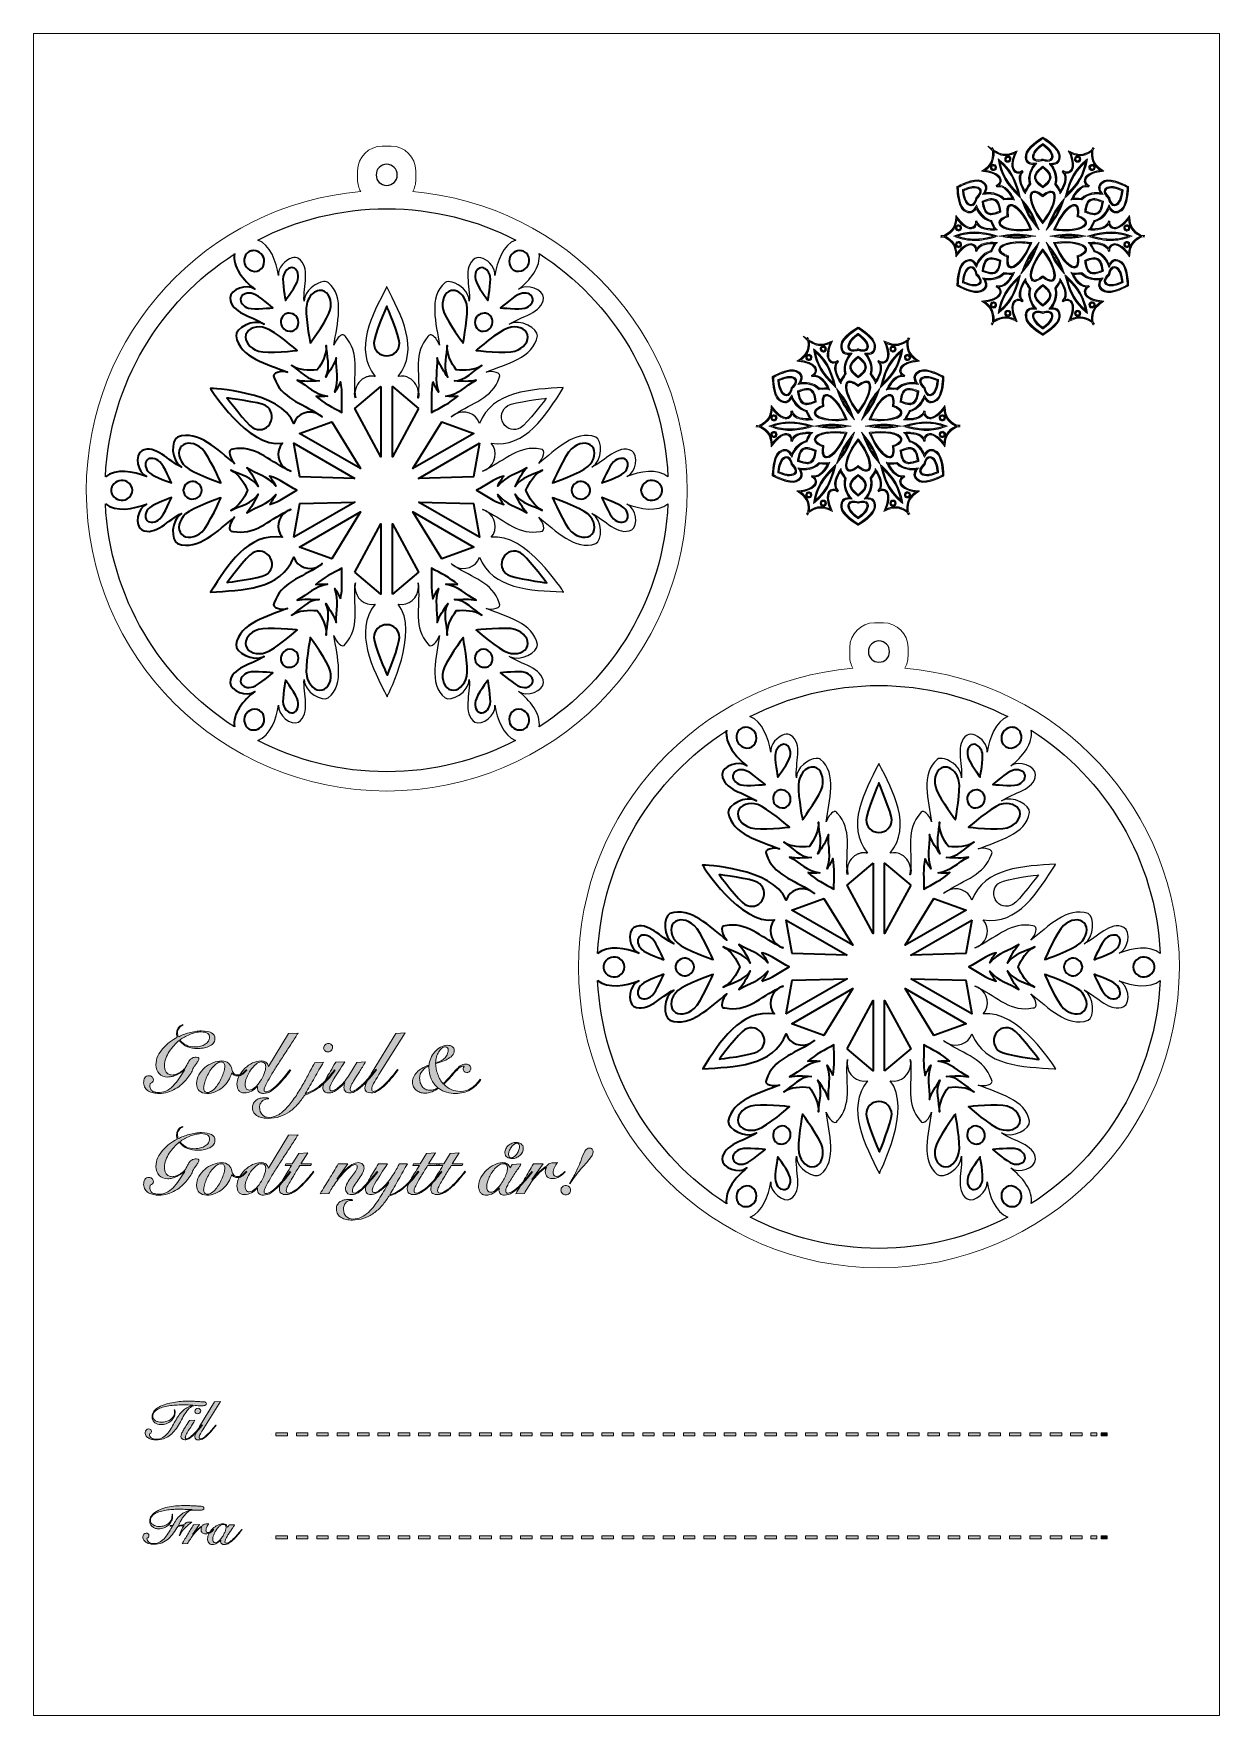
# Model space of a CAD drawing. Header units: inches. Extents: x 0 to 148, y -210 to 0.
import ezdxf

# ---------------------------------------------------------------- set-up
doc = ezdxf.new("R2010")
doc.units = ezdxf.units.IN
doc.header["$MEASUREMENT"] = 0
doc.linetypes.add('AI-Linetype-1', pattern=[5.085596, 1.453028, -1.089771, 1.453028, -1.089771])
doc.linetypes.add('AI-Linetype-2', pattern=[5.085596, 1.453028, -1.089771, 1.453028, -1.089771])
doc.layers.add('Layer 1', color=7, linetype='Continuous')

# ---------------------------------------------------------------- blocks, each defined once
blk = doc.blocks.new('block 2')
at = {"layer": 'Layer 1', "color": 250, "lineweight": 9}
for points, knots in [([(125.96, -37.67), (125.96, -37.67), (125.91, -37.64), (125.91, -37.64), (125.83, -37.59), (123.86, -36.44), (123.79, -35.42), (123.75, -35), (123.83, -34.69), (124.03, -34.5), (124.2, -34.32), (124.46, -34.23), (124.83, -34.22), (124.57, -33.86), (123.98, -32.91), (124.27, -31.83), (123.96, -31.38), (123.81, -31.15), (123.74, -31.02), (123.48, -31.43), (122.8, -32.67), (123.51, -33.36), (123.51, -33.36), (123.4, -33.5), (123.4, -33.5), (123.11, -33.29), (122.78, -33.27), (122.56, -33.45), (122.4, -33.58), (121.95, -34.12), (122.67, -35.75), (122.67, -35.75), (122.76, -35.97), (122.76, -35.97), (122.76, -35.97), (122.55, -35.87), (122.55, -35.87), (121.62, -35.43), (120.95, -35.33), (119.87, -36.04), (119.87, -36.04), (119.66, -36.41), (119.66, -36.41), (119.66, -36.41), (119.68, -36.16), (119.68, -36.16), (119.68, -36.16), (119.52, -36.27), (119.52, -36.27), (119.52, -36.27), (119.7, -35.94), (119.7, -35.94), (119.77, -34.65), (119.35, -34.12), (118.51, -33.53), (118.51, -33.53), (118.31, -33.4), (118.31, -33.4), (118.31, -33.4), (118.55, -33.37), (118.55, -33.37), (120.32, -33.18), (120.56, -32.52), (120.59, -32.32), (120.64, -32.04), (120.46, -31.76), (120.14, -31.61), (120.14, -31.61), (120.2, -31.45), (120.2, -31.45), (121.16, -31.72), (121.89, -30.51), (122.11, -30.08), (121.97, -30.08), (121.69, -30.06), (121.14, -30.03), (120.36, -30.81), (119.24, -30.79), (118.8, -30.74), (118.97, -31.06), (119.03, -31.33), (118.96, -31.57), (118.88, -31.84), (118.66, -32.06), (118.28, -32.24), (117.36, -32.68), (115.37, -31.56), (115.29, -31.51), (115.29, -31.51), (115.24, -31.48), (115.24, -31.48), (115.24, -31.48), (115.24, -31.43), (115.24, -31.43), (115.24, -31.34), (115.27, -29.05), (116.11, -28.48), (116.46, -28.24), (116.76, -28.15), (117.03, -28.22), (117.27, -28.28), (117.47, -28.46), (117.66, -28.78), (117.84, -28.37), (118.38, -27.39), (119.46, -27.1), (119.7, -26.61), (119.82, -26.36), (119.89, -26.24), (119.41, -26.22), (117.99, -26.24), (117.75, -27.21), (117.75, -27.21), (117.58, -27.18), (117.58, -27.18), (117.61, -26.83), (117.46, -26.53), (117.19, -26.43), (117.01, -26.36), (116.31, -26.24), (115.26, -27.68), (115.26, -27.68), (115.12, -27.87), (115.12, -27.87), (115.12, -27.87), (115.1, -27.63), (115.1, -27.63), (115.02, -26.61), (114.77, -25.98), (113.61, -25.4), (113.61, -25.4), (113.2, -25.4), (113.2, -25.4), (113.2, -25.4), (113.41, -25.3), (113.41, -25.3), (113.41, -25.3), (113.24, -25.21), (113.24, -25.21), (113.24, -25.21), (113.61, -25.2), (113.61, -25.2), (114.77, -24.61), (115.02, -23.99), (115.1, -22.96), (115.1, -22.96), (115.12, -22.73), (115.12, -22.73), (115.12, -22.73), (115.26, -22.92), (115.26, -22.92), (116.31, -24.35), (117.01, -24.23), (117.19, -24.16), (117.46, -24.06), (117.61, -23.77), (117.58, -23.41), (117.58, -23.41), (117.75, -23.39), (117.75, -23.39), (117.99, -24.35), (119.4, -24.38), (119.89, -24.36), (119.82, -24.23), (119.7, -23.99), (119.46, -23.49), (118.38, -23.2), (117.84, -22.22), (117.66, -21.82), (117.47, -22.13), (117.27, -22.31), (117.03, -22.37), (116.76, -22.44), (116.46, -22.36), (116.11, -22.12), (115.27, -21.54), (115.24, -19.26), (115.24, -19.16), (115.24, -19.16), (115.24, -19.11), (115.24, -19.11), (115.24, -19.11), (115.29, -19.09), (115.29, -19.09), (115.37, -19.04), (117.36, -17.92), (118.28, -18.36), (118.66, -18.54), (118.88, -18.76), (118.96, -19.03), (119.03, -19.27), (118.97, -19.53), (118.8, -19.86), (119.24, -19.81), (120.36, -19.78), (121.14, -20.57), (121.69, -20.53), (121.97, -20.52), (122.11, -20.52), (121.89, -20.08), (121.16, -18.88), (120.2, -19.15), (120.2, -19.15), (120.14, -18.98), (120.14, -18.98), (120.46, -18.83), (120.64, -18.55), (120.59, -18.28), (120.56, -18.08), (120.32, -17.42), (118.55, -17.22), (118.55, -17.22), (118.31, -17.19), (118.31, -17.19), (118.31, -17.19), (118.51, -17.06), (118.51, -17.06), (119.35, -16.48), (119.77, -15.95), (119.7, -14.65), (119.7, -14.65), (119.69, -14.65), (119.69, -14.65), (119.69, -14.65), (119.09, -14.05), (119.09, -14.05), (119.09, -14.05), (119.68, -14.43), (119.68, -14.43), (119.68, -14.43), (119.66, -14.21), (119.66, -14.21), (119.66, -14.21), (119.87, -14.56), (119.87, -14.56), (120.68, -15.09), (121.29, -15.19), (122.03, -14.94), (122.19, -14.89), (122.36, -14.82), (122.55, -14.73), (122.55, -14.73), (122.76, -14.62), (122.76, -14.62), (122.76, -14.62), (122.67, -14.84), (122.67, -14.84), (122.22, -15.87), (122.15, -16.71), (122.5, -17.08), (122.66, -17.26), (122.89, -17.31), (123.15, -17.23), (123.24, -17.2), (123.32, -17.16), (123.4, -17.1), (123.4, -17.1), (123.51, -17.24), (123.51, -17.24), (122.8, -17.93), (123.48, -19.16), (123.74, -19.58), (123.81, -19.45), (123.96, -19.22), (124.27, -18.76), (123.98, -17.69), (124.56, -16.73), (124.83, -16.37), (124.46, -16.37), (124.2, -16.28), (124.03, -16.1), (123.83, -15.9), (123.75, -15.6), (123.79, -15.18), (123.86, -14.16), (125.83, -13), (125.91, -12.95), (125.91, -12.95), (125.95, -12.94), (125.95, -12.94), (125.95, -12.94), (125.95, -12.94), (125.95, -12.94), (126.07, -12.94), (128.05, -14.19), (128.13, -15.18), (128.16, -15.6), (128.08, -15.89), (127.89, -16.09), (127.72, -16.27), (127.46, -16.37), (127.09, -16.37), (127.35, -16.73), (127.93, -17.7), (127.64, -18.76), (127.95, -19.22), (128.1, -19.45), (128.18, -19.58), (128.44, -19.16), (129.12, -17.93), (128.4, -17.24), (128.4, -17.24), (128.52, -17.1), (128.52, -17.1), (128.56, -17.13), (128.62, -17.16), (128.67, -17.19), (128.94, -17.32), (129.21, -17.29), (129.4, -17.11), (129.77, -16.75), (129.71, -15.9), (129.25, -14.84), (129.25, -14.84), (129.15, -14.62), (129.15, -14.62), (129.15, -14.62), (129.37, -14.73), (129.37, -14.73), (130.29, -15.17), (130.96, -15.26), (132.05, -14.56), (132.05, -14.56), (132.24, -14.22), (132.24, -14.22), (132.24, -14.22), (132.23, -14.44), (132.23, -14.44), (132.23, -14.44), (132.39, -14.32), (132.39, -14.32), (132.39, -14.32), (132.22, -14.65), (132.22, -14.65), (132.14, -15.95), (132.56, -16.48), (133.41, -17.06), (133.41, -17.06), (133.6, -17.19), (133.6, -17.19), (133.6, -17.19), (133.37, -17.22), (133.37, -17.22), (131.6, -17.42), (131.35, -18.08), (131.32, -18.28), (131.27, -18.55), (131.45, -18.83), (131.78, -18.98), (131.78, -18.98), (131.72, -19.15), (131.72, -19.15), (130.76, -18.88), (130.03, -20.08), (129.8, -20.52), (129.95, -20.52), (130.22, -20.53), (130.77, -20.57), (131.56, -19.78), (132.68, -19.81), (133.12, -19.86), (132.94, -19.53), (132.89, -19.27), (132.96, -19.03), (133.03, -18.76), (133.25, -18.54), (133.64, -18.36), (134.56, -17.92), (136.54, -19.04), (136.63, -19.09), (136.63, -19.09), (136.67, -19.11), (136.67, -19.11), (136.67, -19.11), (136.67, -19.16), (136.67, -19.16), (136.67, -19.26), (136.65, -21.54), (135.81, -22.12), (135.46, -22.36), (135.16, -22.44), (134.89, -22.37), (134.65, -22.31), (134.44, -22.13), (134.25, -21.82), (134.07, -22.22), (133.53, -23.2), (132.46, -23.49), (132.22, -23.99), (132.09, -24.23), (132.02, -24.36), (132.51, -24.38), (133.92, -24.35), (134.16, -23.39), (134.16, -23.39), (134.34, -23.41), (134.34, -23.41), (134.3, -23.77), (134.46, -24.06), (134.72, -24.16), (134.91, -24.24), (135.6, -24.35), (136.66, -22.92), (136.66, -22.92), (136.8, -22.73), (136.8, -22.73), (136.8, -22.73), (136.82, -22.96), (136.82, -22.96), (136.9, -23.99), (137.15, -24.61), (138.3, -25.2), (138.3, -25.2), (138.68, -25.2), (138.68, -25.2), (138.68, -25.2), (138.5, -25.3), (138.5, -25.3), (138.5, -25.3), (138.68, -25.39), (138.68, -25.39), (138.68, -25.39), (138.3, -25.4), (138.3, -25.4), (137.15, -25.98), (136.9, -26.61), (136.82, -27.63), (136.82, -27.63), (136.8, -27.87), (136.8, -27.87), (136.8, -27.87), (136.66, -27.68), (136.66, -27.68), (135.6, -26.24), (134.91, -26.36), (134.72, -26.43), (134.46, -26.53), (134.3, -26.83), (134.34, -27.18), (134.34, -27.18), (134.16, -27.21), (134.16, -27.21), (133.92, -26.24), (132.51, -26.22), (132.02, -26.24), (132.09, -26.36), (132.22, -26.61), (132.46, -27.1), (133.53, -27.39), (134.07, -28.37), (134.25, -28.78), (134.44, -28.46), (134.65, -28.28), (134.89, -28.22), (135.16, -28.15), (135.46, -28.24), (135.81, -28.48), (136.65, -29.05), (136.67, -31.34), (136.67, -31.43), (136.67, -31.43), (136.67, -31.48), (136.67, -31.48), (136.67, -31.48), (136.63, -31.51), (136.63, -31.51), (136.54, -31.56), (134.56, -32.68), (133.64, -32.24), (133.25, -32.06), (133.03, -31.84), (132.96, -31.57), (132.89, -31.33), (132.94, -31.06), (133.12, -30.74), (132.68, -30.79), (131.56, -30.81), (130.77, -30.03), (130.22, -30.06), (129.95, -30.08), (129.8, -30.08), (130.03, -30.51), (130.76, -31.72), (131.72, -31.45), (131.72, -31.45), (131.78, -31.61), (131.78, -31.61), (131.45, -31.76), (131.28, -32.04), (131.32, -32.32), (131.35, -32.52), (131.6, -33.18), (133.37, -33.37), (133.37, -33.37), (133.6, -33.4), (133.6, -33.4), (133.6, -33.4), (133.41, -33.53), (133.41, -33.53), (132.56, -34.12), (132.14, -34.65), (132.22, -35.94), (132.22, -35.94), (132.42, -36.3), (132.42, -36.3), (132.42, -36.3), (132.24, -36.17), (132.24, -36.17), (132.24, -36.17), (132.26, -36.39), (132.26, -36.39), (132.26, -36.39), (132.05, -36.04), (132.05, -36.04), (130.96, -35.33), (130.29, -35.43), (129.37, -35.87), (129.37, -35.87), (129.15, -35.97), (129.15, -35.97), (129.15, -35.97), (129.25, -35.75), (129.25, -35.75), (129.96, -34.12), (129.51, -33.58), (129.36, -33.45), (129.14, -33.27), (128.81, -33.29), (128.52, -33.5), (128.52, -33.5), (128.4, -33.36), (128.4, -33.36), (129.12, -32.67), (128.44, -31.43), (128.17, -31.02), (128.1, -31.15), (127.95, -31.38), (127.64, -31.83), (127.93, -32.91), (127.35, -33.86), (127.09, -34.22), (127.46, -34.23), (127.71, -34.32), (127.89, -34.5), (128.08, -34.69), (128.16, -35), (128.13, -35.42), (128.05, -36.44), (126.09, -37.59), (126, -37.64), (126, -37.64), (125.96, -37.67), (125.96, -37.67)], [0, 0, 0, 0, 1, 1, 1, 2, 2, 2, 3, 3, 3, 4, 4, 4, 5, 5, 5, 6, 6, 6, 7, 7, 7, 8, 8, 8, 9, 9, 9, 10, 10, 10, 11, 11, 11, 12, 12, 12, 13, 13, 13, 14, 14, 14, 15, 15, 15, 16, 16, 16, 17, 17, 17, 18, 18, 18, 19, 19, 19, 20, 20, 20, 21, 21, 21, 22, 22, 22, 23, 23, 23, 24, 24, 24, 25, 25, 25, 26, 26, 26, 27, 27, 27, 28, 28, 28, 29, 29, 29, 30, 30, 30, 31, 31, 31, 32, 32, 32, 33, 33, 33, 34, 34, 34, 35, 35, 35, 36, 36, 36, 37, 37, 37, 38, 38, 38, 39, 39, 39, 40, 40, 40, 41, 41, 41, 42, 42, 42, 43, 43, 43, 44, 44, 44, 45, 45, 45, 46, 46, 46, 47, 47, 47, 48, 48, 48, 49, 49, 49, 50, 50, 50, 51, 51, 51, 52, 52, 52, 53, 53, 53, 54, 54, 54, 55, 55, 55, 56, 56, 56, 57, 57, 57, 58, 58, 58, 59, 59, 59, 60, 60, 60, 61, 61, 61, 62, 62, 62, 63, 63, 63, 64, 64, 64, 65, 65, 65, 66, 66, 66, 67, 67, 67, 68, 68, 68, 69, 69, 69, 70, 70, 70, 71, 71, 71, 72, 72, 72, 73, 73, 73, 74, 74, 74, 75, 75, 75, 76, 76, 76, 77, 77, 77, 78, 78, 78, 79, 79, 79, 80, 80, 80, 81, 81, 81, 82, 82, 82, 83, 83, 83, 84, 84, 84, 85, 85, 85, 86, 86, 86, 87, 87, 87, 88, 88, 88, 89, 89, 89, 90, 90, 90, 91, 91, 91, 92, 92, 92, 93, 93, 93, 94, 94, 94, 95, 95, 95, 96, 96, 96, 97, 97, 97, 98, 98, 98, 99, 99, 99, 100, 100, 100, 101, 101, 101, 102, 102, 102, 103, 103, 103, 104, 104, 104, 105, 105, 105, 106, 106, 106, 107, 107, 107, 108, 108, 108, 109, 109, 109, 110, 110, 110, 111, 111, 111, 112, 112, 112, 113, 113, 113, 114, 114, 114, 115, 115, 115, 116, 116, 116, 117, 117, 117, 118, 118, 118, 119, 119, 119, 120, 120, 120, 121, 121, 121, 122, 122, 122, 123, 123, 123, 124, 124, 124, 125, 125, 125, 126, 126, 126, 127, 127, 127, 128, 128, 128, 129, 129, 129, 130, 130, 130, 131, 131, 131, 132, 132, 132, 133, 133, 133, 134, 134, 134, 135, 135, 135, 136, 136, 136, 137, 137, 137, 138, 138, 138, 139, 139, 139, 140, 140, 140, 141, 141, 141, 142, 142, 142, 143, 143, 143, 144, 144, 144, 145, 145, 145, 146, 146, 146, 147, 147, 147, 148, 148, 148, 149, 149, 149, 150, 150, 150, 151, 151, 151, 152, 152, 152, 153, 153, 153, 154, 154, 154, 155, 155, 155, 156, 156, 156, 157, 157, 157, 158, 158, 158, 159, 159, 159, 160, 160, 160, 161, 161, 161, 162, 162, 162, 163, 163, 163, 164, 164, 164, 165, 165, 165, 166, 166, 166, 167, 167, 167, 168, 168, 168, 169, 169, 169, 170, 170, 170, 171, 171, 171, 172, 172, 172, 173, 173, 173, 174, 174, 174, 175, 175, 175, 176, 176, 176, 177, 177, 177, 178, 178, 178, 179, 179, 179, 180, 180, 180, 181, 181, 181, 182, 182, 182, 183, 183, 183, 184, 184, 184, 184]), ([(138.3, -25.3), (138.31, -25.29), (138.32, -25.29), (138.32, -25.29), (138.32, -25.29), (138.28, -25.29), (138.28, -25.29), (137.1, -24.69), (136.81, -24.05), (136.73, -22.97), (135.26, -24.96), (134.16, -24.36), (134.25, -23.41), (133.94, -24.66), (131.85, -24.43), (131.85, -24.43), (131.89, -24.4), (131.87, -24.5), (132.4, -23.42), (133.73, -23.08), (134.24, -21.61), (134.24, -21.61), (134.57, -22.27), (135.01, -22.56), (135.76, -22.05), (136.57, -21.49), (136.58, -19.16), (136.58, -19.16), (136.58, -19.16), (134.56, -18.01), (133.67, -18.44), (132.86, -18.83), (132.89, -19.35), (133.29, -19.97), (133.29, -19.97), (131.76, -19.67), (130.81, -20.66), (129.6, -20.58), (129.7, -20.61), (129.65, -20.63), (129.65, -20.63), (130.5, -18.71), (131.74, -19.06), (130.88, -18.66), (130.9, -17.41), (133.36, -17.13), (132.47, -16.52), (132.05, -15.95), (132.13, -14.63), (132.13, -14.63), (132.15, -14.59), (132.15, -14.59), (132.15, -14.59), (132.15, -14.59), (132.15, -14.59), (132.15, -14.59), (132.15, -14.59), (132.15, -14.59), (132.14, -14.6), (132.14, -14.6), (132.13, -14.61), (132.13, -14.6), (132.13, -14.59), (132.13, -14.58), (132.13, -14.58), (132.11, -14.62), (132.11, -14.62), (131.01, -15.34), (130.3, -15.27), (129.33, -14.81), (130.25, -16.91), (129.39, -17.62), (128.63, -17.27), (128.58, -17.24), (128.52, -17.21), (128.47, -17.17), (128.47, -17.17), (128.47, -17.17), (128.47, -17.17), (128.47, -17.17), (128.47, -17.17), (128.47, -17.17), (129.39, -18.07), (128.16, -19.76), (128.15, -19.76), (128.15, -19.71), (128.22, -19.78), (127.55, -18.78), (127.93, -17.46), (126.91, -16.28), (126.91, -16.28), (126.93, -16.28), (126.94, -16.28), (126.96, -16.28), (127.66, -16.31), (128.11, -16.06), (128.04, -15.18), (127.97, -14.2), (125.96, -13.03), (125.96, -13.03), (125.96, -13.03), (125.96, -13.03), (125.96, -13.03), (125.96, -13.03), (125.96, -13.03), (125.96, -13.03), (125.96, -13.03), (123.95, -14.2), (123.87, -15.18), (123.8, -16.09), (124.28, -16.32), (125.01, -16.28), (125.01, -16.28), (123.99, -17.46), (124.37, -18.78), (123.69, -19.78), (123.77, -19.71), (123.76, -19.76), (123.76, -19.76), (122.52, -18.07), (123.45, -17.17), (123.45, -17.17), (123.45, -17.17), (123.45, -17.17), (123.45, -17.17), (123.45, -17.17), (123.45, -17.17), (123.36, -17.23), (123.27, -17.28), (123.18, -17.31), (122.45, -17.55), (121.71, -16.81), (122.59, -14.81), (122.4, -14.89), (122.23, -14.97), (122.06, -15.03), (122.06, -15.03), (122.06, -15.03), (122.06, -15.03), (121.33, -15.27), (120.7, -15.21), (119.8, -14.62), (119.8, -14.62), (119.78, -14.58), (119.78, -14.58), (119.78, -14.59), (119.78, -14.6), (119.78, -14.61), (119.78, -14.6), (119.77, -14.6), (119.77, -14.59), (119.77, -14.59), (119.77, -14.59), (119.77, -14.59), (119.77, -14.59), (119.77, -14.59), (119.77, -14.59), (119.77, -14.59), (119.79, -14.63), (119.79, -14.63), (119.86, -15.95), (119.45, -16.52), (118.56, -17.13), (121.01, -17.41), (121.04, -18.66), (120.17, -19.06), (121.42, -18.71), (122.26, -20.63), (122.26, -20.63), (122.21, -20.61), (122.31, -20.58), (121.11, -20.66), (120.15, -19.67), (118.62, -19.97), (118.62, -19.97), (119.02, -19.35), (119.06, -18.83), (118.24, -18.44), (117.35, -18.01), (115.33, -19.16), (115.33, -19.16), (115.33, -19.16), (115.34, -21.49), (116.16, -22.05), (116.9, -22.56), (117.34, -22.27), (117.68, -21.61), (117.68, -21.61), (118.18, -23.08), (119.52, -23.42), (120.05, -24.5), (120.02, -24.4), (120.07, -24.43), (120.07, -24.43), (117.98, -24.66), (117.67, -23.41), (117.75, -24.36), (116.65, -24.96), (115.19, -22.97), (115.1, -24.05), (114.81, -24.7), (113.63, -25.29), (113.63, -25.29), (113.59, -25.29), (113.59, -25.29), (113.6, -25.29), (113.6, -25.29), (113.61, -25.3), (113.6, -25.3), (113.6, -25.3), (113.59, -25.31), (113.59, -25.31), (113.63, -25.31), (113.63, -25.31), (114.81, -25.9), (115.1, -26.55), (115.19, -27.62), (116.65, -25.64), (117.75, -26.24), (117.67, -27.19), (117.98, -25.94), (120.07, -26.16), (120.07, -26.16), (120.02, -26.19), (120.05, -26.09), (119.52, -27.18), (118.18, -27.51), (117.68, -28.98), (117.68, -28.98), (117.34, -28.33), (116.9, -28.04), (116.16, -28.55), (115.34, -29.11), (115.33, -31.43), (115.33, -31.43), (115.33, -31.43), (117.35, -32.58), (118.24, -32.16), (119.06, -31.77), (119.02, -31.24), (118.62, -30.63), (118.62, -30.63), (120.15, -30.92), (121.11, -29.93), (122.31, -30.02), (122.21, -29.99), (122.26, -29.97), (122.26, -29.97), (121.42, -31.89), (120.17, -31.53), (121.04, -31.93), (121.01, -33.19), (118.56, -33.46), (119.45, -34.07), (119.86, -34.65), (119.79, -35.97), (119.79, -35.97), (119.77, -36), (119.77, -36), (119.77, -36), (119.78, -35.99), (119.78, -35.99), (119.78, -36), (119.78, -36), (119.78, -36.01), (119.78, -36.01), (119.8, -35.98), (119.8, -35.98), (120.91, -35.25), (121.61, -35.32), (122.59, -35.79), (121.6, -33.53), (122.67, -32.88), (123.45, -33.42), (122.52, -32.53), (123.76, -30.83), (123.76, -30.83), (123.77, -30.89), (123.69, -30.81), (124.37, -31.81), (123.99, -33.14), (125.01, -34.31), (125.01, -34.31), (124.28, -34.28), (123.8, -34.51), (123.87, -35.41), (123.95, -36.39), (125.96, -37.57), (125.96, -37.57), (125.96, -37.57), (127.97, -36.39), (128.04, -35.41), (128.11, -34.51), (127.64, -34.28), (126.91, -34.31), (126.91, -34.31), (127.93, -33.14), (127.55, -31.81), (128.22, -30.81), (128.15, -30.89), (128.15, -30.83), (128.15, -30.83), (129.39, -32.53), (128.47, -33.42), (129.25, -32.88), (130.32, -33.53), (129.33, -35.79), (130.3, -35.32), (131.01, -35.25), (132.11, -35.98), (132.11, -35.98), (132.13, -36.01), (132.13, -36.01), (132.13, -36), (132.13, -36), (132.13, -35.99), (132.14, -35.99), (132.14, -36), (132.15, -36), (132.15, -36), (132.13, -35.97), (132.13, -35.97), (132.05, -34.65), (132.47, -34.07), (133.36, -33.46), (130.9, -33.19), (130.88, -31.93), (131.74, -31.53), (130.5, -31.89), (129.65, -29.97), (129.65, -29.97), (129.7, -29.99), (129.6, -30.02), (130.81, -29.93), (131.76, -30.92), (133.29, -30.63), (133.29, -30.63), (132.89, -31.24), (132.86, -31.77), (133.67, -32.16), (134.56, -32.58), (136.58, -31.43), (136.58, -31.43), (136.58, -31.43), (136.57, -29.11), (135.76, -28.55), (135.01, -28.04), (134.57, -28.33), (134.24, -28.98), (134.24, -28.98), (133.73, -27.51), (132.4, -27.18), (131.87, -26.09), (131.89, -26.19), (131.85, -26.16), (131.85, -26.16), (133.94, -25.94), (134.25, -27.19), (134.16, -26.24), (135.26, -25.64), (136.73, -27.62), (136.81, -26.55), (137.1, -25.9), (138.28, -25.31), (138.28, -25.31), (138.32, -25.31), (138.32, -25.31), (138.32, -25.3), (138.31, -25.3), (138.3, -25.3)], [0, 0, 0, 0, 1, 1, 1, 2, 2, 2, 3, 3, 3, 4, 4, 4, 5, 5, 5, 6, 6, 6, 7, 7, 7, 8, 8, 8, 9, 9, 9, 10, 10, 10, 11, 11, 11, 12, 12, 12, 13, 13, 13, 14, 14, 14, 15, 15, 15, 16, 16, 16, 17, 17, 17, 18, 18, 18, 19, 19, 19, 20, 20, 20, 21, 21, 21, 22, 22, 22, 23, 23, 23, 24, 24, 24, 25, 25, 25, 26, 26, 26, 27, 27, 27, 28, 28, 28, 29, 29, 29, 30, 30, 30, 31, 31, 31, 32, 32, 32, 33, 33, 33, 34, 34, 34, 35, 35, 35, 36, 36, 36, 37, 37, 37, 38, 38, 38, 39, 39, 39, 40, 40, 40, 41, 41, 41, 42, 42, 42, 43, 43, 43, 44, 44, 44, 45, 45, 45, 46, 46, 46, 47, 47, 47, 48, 48, 48, 49, 49, 49, 50, 50, 50, 51, 51, 51, 52, 52, 52, 53, 53, 53, 54, 54, 54, 55, 55, 55, 56, 56, 56, 57, 57, 57, 58, 58, 58, 59, 59, 59, 60, 60, 60, 61, 61, 61, 62, 62, 62, 63, 63, 63, 64, 64, 64, 65, 65, 65, 66, 66, 66, 67, 67, 67, 68, 68, 68, 69, 69, 69, 70, 70, 70, 71, 71, 71, 72, 72, 72, 73, 73, 73, 74, 74, 74, 75, 75, 75, 76, 76, 76, 77, 77, 77, 78, 78, 78, 79, 79, 79, 80, 80, 80, 81, 81, 81, 82, 82, 82, 83, 83, 83, 84, 84, 84, 85, 85, 85, 86, 86, 86, 87, 87, 87, 88, 88, 88, 89, 89, 89, 90, 90, 90, 91, 91, 91, 92, 92, 92, 93, 93, 93, 94, 94, 94, 95, 95, 95, 96, 96, 96, 97, 97, 97, 98, 98, 98, 99, 99, 99, 100, 100, 100, 101, 101, 101, 102, 102, 102, 103, 103, 103, 104, 104, 104, 105, 105, 105, 106, 106, 106, 107, 107, 107, 108, 108, 108, 109, 109, 109, 110, 110, 110, 111, 111, 111, 112, 112, 112, 113, 113, 113, 114, 114, 114, 115, 115, 115, 116, 116, 116, 117, 117, 117, 118, 118, 118, 119, 119, 119, 120, 120, 120, 121, 121, 121, 122, 122, 122, 123, 123, 123, 123]), ([(124.87, -34.4), (124.53, -34.4), (124.3, -34.47), (124.15, -34.62), (124, -34.78), (123.93, -35.04), (123.96, -35.4), (124.03, -36.25), (125.66, -37.29), (125.96, -37.46), (126.25, -37.29), (127.89, -36.25), (127.95, -35.4), (127.98, -35.04), (127.92, -34.78), (127.76, -34.62), (127.6, -34.45), (127.32, -34.38), (126.91, -34.4), (126.91, -34.4), (126.7, -34.41), (126.7, -34.41), (126.7, -34.41), (126.84, -34.25), (126.84, -34.25), (126.85, -34.24), (127.82, -33.1), (127.46, -31.84), (127.46, -31.84), (127.45, -31.8), (127.45, -31.8), (127.45, -31.8), (127.48, -31.77), (127.48, -31.77), (127.74, -31.37), (128.05, -30.91), (128.07, -30.85), (128.07, -30.85), (128.07, -30.82), (128.07, -30.82), (128.07, -30.82), (128.09, -30.59), (128.09, -30.59), (128.09, -30.59), (128.23, -30.78), (128.23, -30.78), (128.27, -30.84), (129.27, -32.23), (128.75, -33.19), (129.01, -33.11), (129.27, -33.16), (129.47, -33.32), (129.92, -33.68), (129.93, -34.54), (129.5, -35.62), (130.33, -35.25), (131.03, -35.2), (132.03, -35.82), (132, -34.64), (132.39, -34.06), (133.12, -33.52), (131.97, -33.35), (131.24, -32.92), (131.15, -32.35), (131.11, -32.1), (131.2, -31.85), (131.39, -31.66), (130.3, -31.63), (129.6, -30.08), (129.57, -30), (129.57, -30), (129.48, -29.79), (129.48, -29.79), (129.48, -29.79), (129.71, -29.9), (129.71, -29.9), (129.77, -29.92), (130.32, -29.88), (130.8, -29.85), (130.8, -29.85), (130.84, -29.84), (130.84, -29.84), (130.84, -29.84), (130.87, -29.87), (130.87, -29.87), (131.78, -30.82), (133.26, -30.54), (133.27, -30.54), (133.27, -30.54), (133.48, -30.5), (133.48, -30.5), (133.48, -30.5), (133.36, -30.67), (133.36, -30.67), (133.14, -31.02), (133.06, -31.3), (133.13, -31.52), (133.19, -31.74), (133.38, -31.92), (133.71, -32.08), (134.48, -32.45), (136.19, -31.55), (136.49, -31.38), (136.49, -31.04), (136.41, -29.1), (135.71, -28.62), (135.4, -28.41), (135.15, -28.34), (134.93, -28.39), (134.71, -28.45), (134.51, -28.66), (134.32, -29.02), (134.32, -29.02), (134.22, -29.21), (134.22, -29.21), (134.22, -29.21), (134.16, -29.01), (134.16, -29.01), (134.15, -29), (133.65, -27.58), (132.38, -27.26), (132.38, -27.26), (132.34, -27.25), (132.34, -27.25), (132.34, -27.25), (132.32, -27.22), (132.32, -27.22), (132.11, -26.79), (131.86, -26.29), (131.82, -26.24), (131.82, -26.24), (131.8, -26.23), (131.8, -26.23), (131.8, -26.23), (131.61, -26.1), (131.61, -26.1), (131.61, -26.1), (131.84, -26.07), (131.84, -26.07), (131.92, -26.06), (133.61, -25.89), (134.19, -26.82), (134.26, -26.56), (134.42, -26.36), (134.66, -26.27), (135.2, -26.06), (135.94, -26.48), (136.66, -27.39), (136.77, -26.48), (137.07, -25.86), (138.11, -25.3), (137.07, -24.74), (136.77, -24.11), (136.66, -23.2), (135.94, -24.12), (135.2, -24.53), (134.66, -24.33), (134.42, -24.24), (134.26, -24.04), (134.19, -23.78), (133.61, -24.7), (131.92, -24.53), (131.84, -24.52), (131.84, -24.52), (131.61, -24.5), (131.61, -24.5), (131.61, -24.5), (131.82, -24.35), (131.82, -24.35), (131.86, -24.31), (132.11, -23.81), (132.32, -23.38), (132.32, -23.38), (132.34, -23.34), (132.34, -23.34), (132.34, -23.34), (132.38, -23.33), (132.38, -23.33), (133.65, -23.01), (134.15, -21.6), (134.16, -21.58), (134.16, -21.58), (134.22, -21.39), (134.22, -21.39), (134.22, -21.39), (134.32, -21.57), (134.32, -21.57), (134.51, -21.94), (134.71, -22.14), (134.93, -22.2), (135.15, -22.26), (135.4, -22.18), (135.71, -21.97), (136.41, -21.49), (136.49, -19.56), (136.49, -19.21), (136.19, -19.05), (134.48, -18.15), (133.71, -18.52), (133.38, -18.68), (133.19, -18.86), (133.13, -19.07), (133.06, -19.3), (133.14, -19.58), (133.36, -19.92), (133.36, -19.92), (133.48, -20.09), (133.48, -20.09), (133.48, -20.09), (133.27, -20.06), (133.27, -20.06), (133.26, -20.05), (131.78, -19.78), (130.87, -20.72), (130.87, -20.72), (130.84, -20.75), (130.84, -20.75), (130.84, -20.75), (130.8, -20.75), (130.8, -20.75), (130.32, -20.72), (129.77, -20.68), (129.71, -20.7), (129.71, -20.7), (129.69, -20.71), (129.69, -20.71), (129.69, -20.71), (129.48, -20.8), (129.48, -20.8), (129.48, -20.8), (129.57, -20.59), (129.57, -20.59), (129.6, -20.52), (130.3, -18.97), (131.39, -18.93), (131.2, -18.74), (131.11, -18.5), (131.15, -18.25), (131.24, -17.67), (131.97, -17.24), (133.12, -17.07), (132.39, -16.53), (132, -15.95), (132.03, -14.77), (131.03, -15.4), (130.33, -15.34), (129.5, -14.98), (130.08, -16.45), (129.71, -17.04), (129.52, -17.23), (129.32, -17.43), (129.04, -17.49), (128.75, -17.41), (129.26, -18.36), (128.27, -19.75), (128.23, -19.82), (128.23, -19.82), (128.09, -20), (128.09, -20), (128.09, -20), (128.07, -19.77), (128.07, -19.77), (128.07, -19.77), (128.07, -19.75), (128.07, -19.75), (128.05, -19.69), (127.74, -19.23), (127.48, -18.83), (127.48, -18.83), (127.45, -18.8), (127.45, -18.8), (127.45, -18.8), (127.46, -18.76), (127.46, -18.76), (127.82, -17.5), (126.88, -16.39), (126.84, -16.34), (126.84, -16.34), (126.82, -16.32), (126.82, -16.32), (126.82, -16.32), (126.82, -16.19), (126.82, -16.19), (126.82, -16.19), (126.95, -16.2), (126.95, -16.2), (127.36, -16.21), (127.61, -16.13), (127.77, -15.97), (127.92, -15.81), (127.98, -15.56), (127.95, -15.19), (127.89, -14.34), (126.25, -13.31), (125.96, -13.13), (125.66, -13.31), (124.03, -14.34), (123.96, -15.19), (123.93, -15.56), (124, -15.82), (124.15, -15.98), (124.31, -16.14), (124.59, -16.21), (125, -16.19), (125, -16.19), (125.21, -16.18), (125.21, -16.18), (125.21, -16.18), (125.08, -16.34), (125.08, -16.34), (125.07, -16.35), (124.09, -17.49), (124.45, -18.76), (124.45, -18.76), (124.46, -18.8), (124.46, -18.8), (124.46, -18.8), (124.44, -18.83), (124.44, -18.83), (124.17, -19.23), (123.86, -19.69), (123.85, -19.75), (123.85, -19.75), (123.85, -19.77), (123.85, -19.77), (123.85, -19.77), (123.82, -20.01), (123.82, -20.01), (123.82, -20.01), (123.69, -19.82), (123.69, -19.82), (123.57, -19.65), (122.66, -18.33), (123.16, -17.41), (122.86, -17.49), (122.56, -17.42), (122.37, -17.2), (121.99, -16.79), (122.02, -15.99), (122.42, -14.98), (122.3, -15.03), (122.19, -15.07), (122.09, -15.11), (121.32, -15.37), (120.69, -15.27), (119.88, -14.77), (119.92, -15.95), (119.52, -16.53), (118.79, -17.07), (119.94, -17.24), (120.67, -17.67), (120.77, -18.25), (120.81, -18.5), (120.72, -18.74), (120.52, -18.93), (121.61, -18.97), (122.31, -20.52), (122.34, -20.59), (122.34, -20.59), (122.44, -20.8), (122.44, -20.8), (122.44, -20.8), (122.2, -20.7), (122.2, -20.7), (122.15, -20.68), (121.59, -20.72), (121.12, -20.75), (121.12, -20.75), (121.07, -20.75), (121.07, -20.75), (121.07, -20.75), (121.05, -20.72), (121.05, -20.72), (120.13, -19.78), (118.66, -20.05), (118.64, -20.06), (118.64, -20.06), (118.44, -20.09), (118.44, -20.09), (118.44, -20.09), (118.55, -19.92), (118.55, -19.92), (118.77, -19.58), (118.85, -19.3), (118.79, -19.07), (118.73, -18.86), (118.54, -18.68), (118.2, -18.52), (117.44, -18.15), (115.72, -19.05), (115.42, -19.21), (115.43, -19.56), (115.51, -21.49), (116.21, -21.97), (116.51, -22.18), (116.77, -22.26), (116.98, -22.2), (117.21, -22.14), (117.41, -21.94), (117.6, -21.57), (117.6, -21.57), (117.69, -21.39), (117.69, -21.39), (117.69, -21.39), (117.76, -21.58), (117.76, -21.58), (117.76, -21.6), (118.27, -23.01), (119.54, -23.33), (119.54, -23.33), (119.58, -23.34), (119.58, -23.34), (119.58, -23.34), (119.6, -23.38), (119.6, -23.38), (119.81, -23.81), (120.05, -24.31), (120.1, -24.35), (120.1, -24.35), (120.12, -24.36), (120.12, -24.36), (120.12, -24.36), (120.31, -24.5), (120.31, -24.5), (120.31, -24.5), (120.08, -24.52), (120.08, -24.52), (120, -24.53), (118.3, -24.7), (117.73, -23.78), (117.66, -24.04), (117.49, -24.24), (117.26, -24.33), (116.72, -24.53), (115.97, -24.12), (115.25, -23.2), (115.15, -24.11), (114.85, -24.74), (113.8, -25.3), (114.85, -25.86), (115.15, -26.49), (115.25, -27.39), (115.97, -26.48), (116.72, -26.06), (117.26, -26.27), (117.49, -26.36), (117.66, -26.56), (117.73, -26.82), (118.3, -25.89), (120, -26.06), (120.08, -26.07), (120.08, -26.07), (120.31, -26.1), (120.31, -26.1), (120.31, -26.1), (120.1, -26.25), (120.1, -26.25), (120.05, -26.29), (119.81, -26.79), (119.6, -27.22), (119.6, -27.22), (119.58, -27.25), (119.58, -27.25), (119.58, -27.25), (119.54, -27.26), (119.54, -27.26), (118.27, -27.58), (117.76, -29), (117.76, -29.01), (117.76, -29.01), (117.69, -29.21), (117.69, -29.21), (117.69, -29.21), (117.6, -29.02), (117.6, -29.02), (117.41, -28.66), (117.21, -28.45), (116.98, -28.39), (116.76, -28.34), (116.51, -28.41), (116.21, -28.62), (115.51, -29.1), (115.43, -31.04), (115.42, -31.38), (115.72, -31.55), (117.44, -32.45), (118.2, -32.08), (118.54, -31.92), (118.73, -31.74), (118.79, -31.52), (118.85, -31.3), (118.77, -31.02), (118.55, -30.67), (118.55, -30.67), (118.44, -30.5), (118.44, -30.5), (118.44, -30.5), (118.64, -30.54), (118.64, -30.54), (118.66, -30.54), (120.13, -30.82), (121.05, -29.87), (121.05, -29.87), (121.07, -29.84), (121.07, -29.84), (121.07, -29.84), (121.12, -29.85), (121.12, -29.85), (121.59, -29.88), (122.15, -29.92), (122.21, -29.9), (122.21, -29.9), (122.23, -29.89), (122.23, -29.89), (122.23, -29.89), (122.44, -29.79), (122.44, -29.79), (122.44, -29.79), (122.34, -30), (122.34, -30), (122.31, -30.08), (121.61, -31.63), (120.52, -31.66), (120.72, -31.85), (120.81, -32.1), (120.77, -32.35), (120.67, -32.92), (119.94, -33.35), (118.79, -33.52), (119.52, -34.06), (119.92, -34.64), (119.88, -35.82), (120.89, -35.2), (121.58, -35.25), (122.42, -35.62), (121.99, -34.54), (122, -33.68), (122.45, -33.32), (122.64, -33.16), (122.9, -33.11), (123.16, -33.19), (122.65, -32.23), (123.64, -30.84), (123.69, -30.78), (123.69, -30.78), (123.83, -30.59), (123.83, -30.59), (123.83, -30.59), (123.85, -30.83), (123.85, -30.83), (123.85, -30.83), (123.85, -30.85), (123.85, -30.85), (123.86, -30.91), (124.17, -31.37), (124.44, -31.77), (124.44, -31.77), (124.46, -31.8), (124.46, -31.8), (124.46, -31.8), (124.45, -31.84), (124.45, -31.84), (124.09, -33.1), (125.07, -34.24), (125.08, -34.25), (125.08, -34.25), (125.21, -34.41), (125.21, -34.41), (125.21, -34.41), (125, -34.4), (125, -34.4), (124.96, -34.4), (124.92, -34.4), (124.87, -34.4)], [0, 0, 0, 0, 1, 1, 1, 2, 2, 2, 3, 3, 3, 4, 4, 4, 5, 5, 5, 6, 6, 6, 7, 7, 7, 8, 8, 8, 9, 9, 9, 10, 10, 10, 11, 11, 11, 12, 12, 12, 13, 13, 13, 14, 14, 14, 15, 15, 15, 16, 16, 16, 17, 17, 17, 18, 18, 18, 19, 19, 19, 20, 20, 20, 21, 21, 21, 22, 22, 22, 23, 23, 23, 24, 24, 24, 25, 25, 25, 26, 26, 26, 27, 27, 27, 28, 28, 28, 29, 29, 29, 30, 30, 30, 31, 31, 31, 32, 32, 32, 33, 33, 33, 34, 34, 34, 35, 35, 35, 36, 36, 36, 37, 37, 37, 38, 38, 38, 39, 39, 39, 40, 40, 40, 41, 41, 41, 42, 42, 42, 43, 43, 43, 44, 44, 44, 45, 45, 45, 46, 46, 46, 47, 47, 47, 48, 48, 48, 49, 49, 49, 50, 50, 50, 51, 51, 51, 52, 52, 52, 53, 53, 53, 54, 54, 54, 55, 55, 55, 56, 56, 56, 57, 57, 57, 58, 58, 58, 59, 59, 59, 60, 60, 60, 61, 61, 61, 62, 62, 62, 63, 63, 63, 64, 64, 64, 65, 65, 65, 66, 66, 66, 67, 67, 67, 68, 68, 68, 69, 69, 69, 70, 70, 70, 71, 71, 71, 72, 72, 72, 73, 73, 73, 74, 74, 74, 75, 75, 75, 76, 76, 76, 77, 77, 77, 78, 78, 78, 79, 79, 79, 80, 80, 80, 81, 81, 81, 82, 82, 82, 83, 83, 83, 84, 84, 84, 85, 85, 85, 86, 86, 86, 87, 87, 87, 88, 88, 88, 89, 89, 89, 90, 90, 90, 91, 91, 91, 92, 92, 92, 93, 93, 93, 94, 94, 94, 95, 95, 95, 96, 96, 96, 97, 97, 97, 98, 98, 98, 99, 99, 99, 100, 100, 100, 101, 101, 101, 102, 102, 102, 103, 103, 103, 104, 104, 104, 105, 105, 105, 106, 106, 106, 107, 107, 107, 108, 108, 108, 109, 109, 109, 110, 110, 110, 111, 111, 111, 112, 112, 112, 113, 113, 113, 114, 114, 114, 115, 115, 115, 116, 116, 116, 117, 117, 117, 118, 118, 118, 119, 119, 119, 120, 120, 120, 121, 121, 121, 122, 122, 122, 123, 123, 123, 124, 124, 124, 125, 125, 125, 126, 126, 126, 127, 127, 127, 128, 128, 128, 129, 129, 129, 130, 130, 130, 131, 131, 131, 132, 132, 132, 133, 133, 133, 134, 134, 134, 135, 135, 135, 136, 136, 136, 137, 137, 137, 138, 138, 138, 139, 139, 139, 140, 140, 140, 141, 141, 141, 142, 142, 142, 143, 143, 143, 144, 144, 144, 145, 145, 145, 146, 146, 146, 147, 147, 147, 148, 148, 148, 149, 149, 149, 150, 150, 150, 151, 151, 151, 152, 152, 152, 153, 153, 153, 154, 154, 154, 155, 155, 155, 156, 156, 156, 157, 157, 157, 158, 158, 158, 159, 159, 159, 160, 160, 160, 161, 161, 161, 162, 162, 162, 163, 163, 163, 164, 164, 164, 165, 165, 165, 166, 166, 166, 167, 167, 167, 168, 168, 168, 169, 169, 169, 170, 170, 170, 171, 171, 171, 172, 172, 172, 173, 173, 173, 174, 174, 174, 175, 175, 175, 176, 176, 176, 177, 177, 177, 178, 178, 178, 179, 179, 179, 180, 180, 180, 181, 181, 181, 182, 182, 182, 183, 183, 183, 184, 184, 184, 185, 185, 185, 186, 186, 186, 187, 187, 187, 188, 188, 188, 189, 189, 189, 190, 190, 190, 191, 191, 191, 191]), ([(126.55, -15.86), (126.38, -15.86), (126.19, -15.83), (125.96, -15.75), (125.96, -15.75), (125.96, -15.75), (125.96, -15.75), (125.96, -15.75), (125.96, -15.75), (125.96, -15.75), (125.91, -15.77), (125.87, -15.78), (125.82, -15.79), (124.48, -16.17), (124.29, -14.95), (125.96, -13.82), (127.41, -14.8), (127.45, -15.86), (126.55, -15.86)], [0, 0, 0, 0, 1, 1, 1, 2, 2, 2, 3, 3, 3, 4, 4, 4, 5, 5, 5, 6, 6, 6, 6]), ([(126.54, -15.95), (126.37, -15.95), (126.17, -15.92), (125.96, -15.85), (125.92, -15.86), (125.88, -15.87), (125.85, -15.88), (125.3, -16.03), (124.88, -15.94), (124.73, -15.62), (124.54, -15.21), (124.83, -14.47), (125.91, -13.75), (125.91, -13.75), (125.96, -13.72), (125.96, -13.72), (125.96, -13.72), (126.01, -13.75), (126.01, -13.75), (126.89, -14.34), (127.36, -15.05), (127.21, -15.54), (127.14, -15.8), (126.89, -15.95), (126.55, -15.95), (126.55, -15.95), (126.55, -15.95), (126.55, -15.95), (126.55, -15.95), (126.54, -15.95), (126.54, -15.95)], [0, 0, 0, 0, 1, 1, 1, 2, 2, 2, 3, 3, 3, 4, 4, 4, 5, 5, 5, 6, 6, 6, 7, 7, 7, 8, 8, 8, 9, 9, 9, 10, 10, 10, 10]), ([(125.96, -13.93), (125.05, -14.55), (124.74, -15.21), (124.89, -15.54), (125, -15.78), (125.34, -15.84), (125.8, -15.71), (125.84, -15.7), (125.88, -15.68), (125.93, -15.67), (125.93, -15.67), (125.96, -15.66), (125.96, -15.66), (125.96, -15.66), (125.99, -15.67), (125.99, -15.67), (126.2, -15.74), (126.39, -15.77), (126.55, -15.78), (126.55, -15.78), (126.55, -15.78), (126.55, -15.78), (126.81, -15.77), (126.99, -15.67), (127.04, -15.49), (127.14, -15.17), (126.84, -14.54), (125.96, -13.93)], [0, 0, 0, 0, 1, 1, 1, 2, 2, 2, 3, 3, 3, 4, 4, 4, 5, 5, 5, 6, 6, 6, 7, 7, 7, 8, 8, 8, 9, 9, 9, 9]), ([(119.8, -17.11), (119.73, -17.11), (119.67, -17.09), (119.61, -17.05), (119.42, -16.95), (119.36, -16.71), (119.46, -16.52), (119.52, -16.43), (119.6, -16.37), (119.7, -16.34), (119.8, -16.31), (119.91, -16.33), (120, -16.38), (120.09, -16.43), (120.15, -16.51), (120.18, -16.62), (120.21, -16.72), (120.19, -16.82), (120.14, -16.91), (120.09, -17), (120.01, -17.07), (119.9, -17.09), (119.87, -17.1), (119.84, -17.11), (119.8, -17.11)], [0, 0, 0, 0, 1, 1, 1, 2, 2, 2, 3, 3, 3, 4, 4, 4, 5, 5, 5, 6, 6, 6, 7, 7, 7, 8, 8, 8, 8]), ([(120.07, -16.87), (119.98, -17.01), (119.8, -17.06), (119.65, -16.98), (119.51, -16.89), (119.46, -16.71), (119.54, -16.56), (119.62, -16.42), (119.81, -16.37), (119.95, -16.45), (120.1, -16.54), (120.15, -16.72), (120.07, -16.87)], [0, 0, 0, 0, 1, 1, 1, 2, 2, 2, 3, 3, 3, 4, 4, 4, 4]), ([(119.8, -16.5), (119.78, -16.5), (119.77, -16.5), (119.75, -16.51), (119.69, -16.52), (119.65, -16.56), (119.62, -16.61), (119.56, -16.71), (119.59, -16.84), (119.7, -16.9), (119.74, -16.93), (119.8, -16.94), (119.86, -16.92), (119.91, -16.91), (119.96, -16.87), (119.99, -16.82), (119.99, -16.82), (119.99, -16.82), (119.99, -16.82), (120.02, -16.77), (120.03, -16.72), (120.01, -16.66), (120, -16.61), (119.96, -16.56), (119.91, -16.53), (119.88, -16.51), (119.84, -16.5), (119.8, -16.5)], [0, 0, 0, 0, 1, 1, 1, 2, 2, 2, 3, 3, 3, 4, 4, 4, 5, 5, 5, 6, 6, 6, 7, 7, 7, 8, 8, 8, 9, 9, 9, 9]), ([(123.19, -20.5), (123.19, -20.5), (122.97, -20.29), (122.97, -20.29), (121.4, -18.79), (120.74, -17.64), (120.43, -15.89), (120.43, -15.89), (120.39, -15.65), (120.39, -15.65), (120.39, -15.65), (120.57, -15.8), (120.57, -15.8), (121.93, -16.95), (122.6, -18.1), (123.11, -20.2), (123.11, -20.2), (123.19, -20.5), (123.19, -20.5)], [0, 0, 0, 0, 1, 1, 1, 2, 2, 2, 3, 3, 3, 4, 4, 4, 5, 5, 5, 6, 6, 6, 6]), ([(120.51, -15.87), (121.87, -17.01), (122.52, -18.15), (123.03, -20.22), (121.49, -18.75), (120.82, -17.61), (120.51, -15.87)], [0, 0, 0, 0, 1, 1, 1, 2, 2, 2, 2]), ([(120.65, -16.1), (120.95, -17.59), (121.56, -18.65), (122.87, -19.94), (122.4, -18.17), (121.79, -17.11), (120.65, -16.1)], [0, 0, 0, 0, 1, 1, 1, 2, 2, 2, 2]), ([(121.6, -16.07), (121.39, -16.07), (121.21, -15.89), (121.21, -15.68), (121.21, -15.49), (121.34, -15.33), (121.52, -15.29), (121.55, -15.29), (121.58, -15.29), (121.6, -15.29), (121.82, -15.29), (121.99, -15.46), (121.99, -15.68), (121.99, -15.81), (121.93, -15.93), (121.82, -16), (121.76, -16.05), (121.68, -16.07), (121.6, -16.07)], [0, 0, 0, 0, 1, 1, 1, 2, 2, 2, 3, 3, 3, 4, 4, 4, 5, 5, 5, 6, 6, 6, 6]), ([(121.6, -15.37), (121.77, -15.37), (121.91, -15.51), (121.91, -15.68), (121.91, -15.78), (121.85, -15.87), (121.77, -15.93), (121.72, -15.96), (121.67, -15.98), (121.6, -15.98), (121.44, -15.98), (121.3, -15.84), (121.3, -15.68), (121.3, -15.53), (121.4, -15.41), (121.54, -15.38), (121.56, -15.38), (121.58, -15.37), (121.6, -15.37)], [0, 0, 0, 0, 1, 1, 1, 2, 2, 2, 3, 3, 3, 4, 4, 4, 5, 5, 5, 6, 6, 6, 6]), ([(121.6, -15.46), (121.59, -15.46), (121.57, -15.46), (121.56, -15.47), (121.46, -15.49), (121.39, -15.58), (121.39, -15.68), (121.39, -15.8), (121.48, -15.89), (121.6, -15.89), (121.65, -15.89), (121.69, -15.88), (121.72, -15.86), (121.78, -15.81), (121.82, -15.75), (121.82, -15.68), (121.82, -15.56), (121.72, -15.46), (121.6, -15.46)], [0, 0, 0, 0, 1, 1, 1, 2, 2, 2, 3, 3, 3, 4, 4, 4, 5, 5, 5, 6, 6, 6, 6]), ([(125.96, -19.16), (124.71, -18.23), (124.68, -17.65), (125.96, -16.66), (127.24, -17.65), (127.21, -18.23), (125.96, -19.16)], [0, 0, 0, 0, 1, 1, 1, 2, 2, 2, 2]), ([(125.96, -19.27), (125.96, -19.27), (125.91, -19.23), (125.91, -19.23), (125.22, -18.72), (124.93, -18.33), (124.92, -17.93), (124.92, -17.53), (125.21, -17.13), (125.9, -16.59), (125.9, -16.59), (125.96, -16.55), (125.96, -16.55), (125.96, -16.55), (126.01, -16.59), (126.01, -16.59), (126.7, -17.13), (127, -17.53), (126.99, -17.93), (126.99, -18.33), (126.7, -18.72), (126.01, -19.23), (126.01, -19.23), (125.96, -19.27), (125.96, -19.27)], [0, 0, 0, 0, 1, 1, 1, 2, 2, 2, 3, 3, 3, 4, 4, 4, 5, 5, 5, 6, 6, 6, 7, 7, 7, 8, 8, 8, 8]), ([(125.96, -16.77), (125.36, -17.24), (125.09, -17.6), (125.1, -17.93), (125.1, -18.26), (125.37, -18.6), (125.96, -19.05), (126.55, -18.6), (126.81, -18.26), (126.82, -17.93), (126.82, -17.6), (126.55, -17.24), (125.96, -16.77)], [0, 0, 0, 0, 1, 1, 1, 2, 2, 2, 3, 3, 3, 4, 4, 4, 4]), ([(128.73, -20.5), (128.73, -20.5), (128.8, -20.2), (128.8, -20.2), (129.32, -18.1), (129.98, -16.95), (131.34, -15.8), (131.34, -15.8), (131.53, -15.65), (131.53, -15.65), (131.53, -15.65), (131.49, -15.89), (131.49, -15.89), (131.18, -17.64), (130.51, -18.79), (128.95, -20.29), (128.95, -20.29), (128.73, -20.5), (128.73, -20.5)], [0, 0, 0, 0, 1, 1, 1, 2, 2, 2, 3, 3, 3, 4, 4, 4, 5, 5, 5, 6, 6, 6, 6]), ([(128.89, -20.22), (129.39, -18.15), (130.05, -17.01), (131.4, -15.87), (131.09, -17.61), (130.43, -18.75), (128.89, -20.22)], [0, 0, 0, 0, 1, 1, 1, 2, 2, 2, 2]), ([(131.27, -16.1), (130.13, -17.11), (129.52, -18.16), (129.05, -19.94), (130.35, -18.65), (130.96, -17.59), (131.27, -16.1)], [0, 0, 0, 0, 1, 1, 1, 2, 2, 2, 2]), ([(130.31, -16.07), (130.26, -16.07), (130.21, -16.06), (130.16, -16.04), (130.01, -15.98), (129.92, -15.83), (129.92, -15.68), (129.92, -15.46), (130.1, -15.29), (130.31, -15.29), (130.53, -15.29), (130.7, -15.46), (130.7, -15.68), (130.7, -15.89), (130.53, -16.07), (130.31, -16.07)], [0, 0, 0, 0, 1, 1, 1, 2, 2, 2, 3, 3, 3, 4, 4, 4, 5, 5, 5, 5]), ([(130.01, -15.68), (130.01, -15.51), (130.14, -15.37), (130.31, -15.37), (130.48, -15.37), (130.61, -15.51), (130.61, -15.68), (130.61, -15.84), (130.48, -15.98), (130.31, -15.98), (130.27, -15.98), (130.23, -15.97), (130.19, -15.96), (130.09, -15.91), (130.01, -15.8), (130.01, -15.68)], [0, 0, 0, 0, 1, 1, 1, 2, 2, 2, 3, 3, 3, 4, 4, 4, 5, 5, 5, 5]), ([(130.31, -15.46), (130.19, -15.46), (130.1, -15.56), (130.1, -15.68), (130.1, -15.76), (130.15, -15.84), (130.23, -15.87), (130.36, -15.93), (130.53, -15.82), (130.53, -15.68), (130.53, -15.56), (130.43, -15.46), (130.31, -15.46)], [0, 0, 0, 0, 1, 1, 1, 2, 2, 2, 3, 3, 3, 4, 4, 4, 4]), ([(132.11, -17.11), (132.08, -17.11), (132.04, -17.1), (132.01, -17.09), (131.91, -17.07), (131.83, -17), (131.77, -16.91), (131.72, -16.82), (131.71, -16.72), (131.73, -16.61), (131.76, -16.51), (131.83, -16.43), (131.92, -16.38), (132.01, -16.33), (132.11, -16.31), (132.21, -16.34), (132.31, -16.37), (132.4, -16.43), (132.45, -16.52), (132.56, -16.71), (132.49, -16.95), (132.31, -17.05), (132.25, -17.09), (132.18, -17.11), (132.11, -17.11)], [0, 0, 0, 0, 1, 1, 1, 2, 2, 2, 3, 3, 3, 4, 4, 4, 5, 5, 5, 6, 6, 6, 7, 7, 7, 8, 8, 8, 8]), ([(132.37, -16.56), (132.46, -16.71), (132.41, -16.89), (132.26, -16.98), (132.12, -17.06), (131.93, -17.01), (131.85, -16.87), (131.77, -16.72), (131.82, -16.54), (131.96, -16.45), (132.11, -16.37), (132.29, -16.42), (132.37, -16.56)], [0, 0, 0, 0, 1, 1, 1, 2, 2, 2, 3, 3, 3, 4, 4, 4, 4]), ([(132.11, -16.5), (132.07, -16.5), (132.04, -16.51), (132, -16.53), (131.95, -16.56), (131.92, -16.61), (131.9, -16.66), (131.89, -16.72), (131.9, -16.77), (131.93, -16.82), (131.95, -16.87), (132, -16.91), (132.06, -16.92), (132.11, -16.94), (132.17, -16.93), (132.22, -16.9), (132.32, -16.84), (132.36, -16.71), (132.3, -16.61), (132.3, -16.61), (132.3, -16.61), (132.3, -16.61), (132.27, -16.56), (132.22, -16.52), (132.17, -16.51), (132.15, -16.5), (132.13, -16.5), (132.11, -16.5)], [0, 0, 0, 0, 1, 1, 1, 2, 2, 2, 3, 3, 3, 4, 4, 4, 5, 5, 5, 6, 6, 6, 7, 7, 7, 8, 8, 8, 9, 9, 9, 9]), ([(116.02, -19.56), (117.88, -18.65), (118.85, -19.51), (117.69, -20.53), (117.39, -22.04), (116.16, -21.63), (116.02, -19.56)], [0, 0, 0, 0, 1, 1, 1, 2, 2, 2, 2]), ([(135.9, -19.56), (135.75, -21.63), (134.52, -22.04), (134.22, -20.53), (133.06, -19.51), (134.03, -18.65), (135.9, -19.56)], [0, 0, 0, 0, 1, 1, 1, 2, 2, 2, 2]), ([(117.01, -21.52), (117, -21.52), (116.98, -21.52), (116.97, -21.52), (116.53, -21.49), (116.02, -20.87), (115.93, -19.57), (115.93, -19.57), (115.93, -19.51), (115.93, -19.51), (115.93, -19.51), (115.98, -19.48), (115.98, -19.48), (117.16, -18.91), (117.95, -19.04), (118.2, -19.4), (118.4, -19.72), (118.24, -20.15), (117.77, -20.57), (117.65, -21.17), (117.36, -21.52), (117.01, -21.52)], [0, 0, 0, 0, 1, 1, 1, 2, 2, 2, 3, 3, 3, 4, 4, 4, 5, 5, 5, 6, 6, 6, 7, 7, 7, 7]), ([(116.11, -19.61), (116.2, -20.72), (116.62, -21.32), (116.98, -21.35), (117.27, -21.36), (117.5, -21.04), (117.6, -20.51), (117.6, -20.51), (117.61, -20.48), (117.61, -20.48), (117.61, -20.48), (117.63, -20.46), (117.63, -20.46), (118.04, -20.1), (118.2, -19.73), (118.05, -19.5), (117.84, -19.19), (117.12, -19.14), (116.11, -19.61)], [0, 0, 0, 0, 1, 1, 1, 2, 2, 2, 3, 3, 3, 4, 4, 4, 5, 5, 5, 6, 6, 6, 6]), ([(119.52, -22.62), (119.34, -22.62), (119.19, -22.59), (119.06, -22.51), (118.71, -22.31), (118.51, -21.86), (118.39, -20.99), (118.39, -20.99), (118.38, -20.92), (118.38, -20.92), (118.38, -20.92), (118.44, -20.9), (118.44, -20.9), (119.25, -20.57), (119.75, -20.51), (120.1, -20.72), (120.44, -20.92), (120.63, -21.37), (120.73, -22.22), (120.73, -22.22), (120.74, -22.28), (120.74, -22.28), (120.74, -22.28), (120.68, -22.31), (120.68, -22.31), (120.19, -22.52), (119.82, -22.62), (119.52, -22.62)], [0, 0, 0, 0, 1, 1, 1, 2, 2, 2, 3, 3, 3, 4, 4, 4, 5, 5, 5, 6, 6, 6, 7, 7, 7, 8, 8, 8, 9, 9, 9, 9]), ([(118.48, -20.98), (119.97, -20.36), (120.46, -20.68), (120.64, -22.23), (119.22, -22.85), (118.69, -22.58), (118.48, -20.98)], [0, 0, 0, 0, 1, 1, 1, 2, 2, 2, 2]), ([(118.58, -21.04), (118.68, -21.79), (118.86, -22.2), (119.15, -22.36), (119.43, -22.52), (119.86, -22.46), (120.55, -22.17), (120.46, -21.44), (120.29, -21.04), (120.01, -20.87), (119.73, -20.7), (119.28, -20.75), (118.58, -21.04)], [0, 0, 0, 0, 1, 1, 1, 2, 2, 2, 3, 3, 3, 4, 4, 4, 4]), ([(124.48, -24.44), (121.29, -24.91), (119.23, -23.69), (121.59, -22.78), (121.2, -20.28), (123.29, -21.45), (124.48, -24.44)], [0, 0, 0, 0, 1, 1, 1, 2, 2, 2, 2]), ([(125.51, -24.52), (125.51, -24.52), (125.15, -24.07), (125.15, -24.07), (124.24, -22.93), (123.86, -22.33), (123.41, -21.05), (123.41, -21.05), (123.24, -20.6), (123.24, -20.6), (123.24, -20.6), (123.56, -20.97), (123.56, -20.97), (124.38, -21.93), (124.71, -22.51), (125.27, -23.91), (125.27, -23.91), (125.51, -24.52), (125.51, -24.52)], [0, 0, 0, 0, 1, 1, 1, 2, 2, 2, 3, 3, 3, 4, 4, 4, 5, 5, 5, 6, 6, 6, 6]), ([(125.96, -20.26), (125.96, -20.26), (125.96, -20.26), (125.96, -20.26), (125.96, -20.26), (125.96, -20.26), (125.96, -20.26), (126.3, -19.98), (126.58, -19.83), (126.8, -19.77), (127.88, -19.49), (127.61, -21.5), (125.96, -23.59), (124.59, -21.85), (124.17, -20.18), (124.68, -19.82), (124.92, -19.65), (125.34, -19.76), (125.96, -20.26)], [0, 0, 0, 0, 1, 1, 1, 2, 2, 2, 3, 3, 3, 4, 4, 4, 5, 5, 5, 6, 6, 6, 6]), ([(125.96, -23.73), (125.96, -23.73), (125.89, -23.64), (125.89, -23.64), (124.72, -22.17), (124.3, -20.84), (124.4, -20.19), (124.43, -19.98), (124.51, -19.83), (124.63, -19.74), (124.83, -19.61), (125.22, -19.56), (125.96, -20.14), (126.27, -19.9), (126.55, -19.75), (126.78, -19.69), (127.14, -19.59), (127.32, -19.74), (127.41, -19.88), (127.76, -20.42), (127.34, -21.98), (126.03, -23.64), (126.03, -23.64), (125.96, -23.73), (125.96, -23.73)], [0, 0, 0, 0, 1, 1, 1, 2, 2, 2, 3, 3, 3, 4, 4, 4, 5, 5, 5, 6, 6, 6, 7, 7, 7, 8, 8, 8, 8]), ([(124.93, -19.83), (124.85, -19.83), (124.79, -19.85), (124.73, -19.89), (124.65, -19.95), (124.59, -20.06), (124.57, -20.21), (124.49, -20.8), (124.88, -22.05), (125.96, -23.44), (127.12, -21.94), (127.57, -20.45), (127.26, -19.97), (127.18, -19.84), (127.03, -19.8), (126.82, -19.86), (126.6, -19.91), (126.33, -20.07), (126.01, -20.33), (126.01, -20.33), (125.96, -20.37), (125.96, -20.37), (125.96, -20.37), (125.9, -20.33), (125.9, -20.33), (125.5, -20), (125.16, -19.83), (124.93, -19.83)], [0, 0, 0, 0, 1, 1, 1, 2, 2, 2, 3, 3, 3, 4, 4, 4, 5, 5, 5, 6, 6, 6, 7, 7, 7, 8, 8, 8, 9, 9, 9, 9]), ([(126.39, -24.54), (126.39, -24.54), (126.62, -23.98), (126.62, -23.98), (126.68, -23.82), (126.74, -23.68), (126.8, -23.54), (127.26, -22.43), (127.61, -21.85), (128.36, -20.97), (128.36, -20.97), (128.67, -20.6), (128.67, -20.6), (128.67, -20.6), (128.51, -21.05), (128.51, -21.05), (128.05, -22.33), (127.67, -22.93), (126.77, -24.07), (126.77, -24.07), (126.39, -24.54), (126.39, -24.54)], [0, 0, 0, 0, 1, 1, 1, 2, 2, 2, 3, 3, 3, 4, 4, 4, 5, 5, 5, 6, 6, 6, 7, 7, 7, 7]), ([(130.32, -22.78), (132.68, -23.69), (130.62, -24.91), (127.44, -24.44), (128.63, -21.45), (130.71, -20.28), (130.32, -22.78)], [0, 0, 0, 0, 1, 1, 1, 2, 2, 2, 2]), ([(132.39, -22.62), (132.1, -22.62), (131.73, -22.52), (131.24, -22.31), (131.24, -22.31), (131.18, -22.28), (131.18, -22.28), (131.18, -22.28), (131.19, -22.22), (131.19, -22.22), (131.28, -21.37), (131.47, -20.92), (131.82, -20.72), (132.17, -20.51), (132.66, -20.57), (133.47, -20.9), (133.47, -20.9), (133.53, -20.92), (133.53, -20.92), (133.53, -20.92), (133.52, -20.99), (133.52, -20.99), (133.41, -21.86), (133.21, -22.31), (132.85, -22.51), (132.72, -22.59), (132.57, -22.62), (132.39, -22.62)], [0, 0, 0, 0, 1, 1, 1, 2, 2, 2, 3, 3, 3, 4, 4, 4, 5, 5, 5, 6, 6, 6, 7, 7, 7, 8, 8, 8, 9, 9, 9, 9]), ([(133.44, -20.98), (133.22, -22.58), (132.7, -22.85), (131.27, -22.23), (131.45, -20.68), (131.94, -20.36), (133.44, -20.98)], [0, 0, 0, 0, 1, 1, 1, 2, 2, 2, 2]), ([(131.37, -22.17), (132.05, -22.46), (132.48, -22.52), (132.77, -22.36), (133.05, -22.2), (133.23, -21.79), (133.34, -21.04), (132.63, -20.75), (132.19, -20.7), (131.91, -20.87), (131.63, -21.04), (131.46, -21.44), (131.37, -22.17)], [0, 0, 0, 0, 1, 1, 1, 2, 2, 2, 3, 3, 3, 4, 4, 4, 4]), ([(134.91, -21.52), (134.55, -21.52), (134.27, -21.17), (134.14, -20.57), (133.67, -20.15), (133.51, -19.72), (133.72, -19.4), (133.96, -19.04), (134.76, -18.91), (135.93, -19.48), (135.93, -19.48), (135.99, -19.51), (135.99, -19.51), (135.99, -19.51), (135.98, -19.57), (135.98, -19.57), (135.89, -20.87), (135.38, -21.49), (134.94, -21.52), (134.93, -21.52), (134.92, -21.52), (134.91, -21.52)], [0, 0, 0, 0, 1, 1, 1, 2, 2, 2, 3, 3, 3, 4, 4, 4, 5, 5, 5, 6, 6, 6, 7, 7, 7, 7]), ([(134.5, -19.26), (134.19, -19.26), (133.97, -19.35), (133.87, -19.5), (133.71, -19.73), (133.87, -20.1), (134.28, -20.46), (134.28, -20.46), (134.3, -20.48), (134.3, -20.48), (134.3, -20.48), (134.31, -20.51), (134.31, -20.51), (134.42, -21.04), (134.66, -21.36), (134.93, -21.35), (135.3, -21.32), (135.71, -20.72), (135.8, -19.61), (135.28, -19.37), (134.84, -19.26), (134.5, -19.26)], [0, 0, 0, 0, 1, 1, 1, 2, 2, 2, 3, 3, 3, 4, 4, 4, 5, 5, 5, 6, 6, 6, 7, 7, 7, 7]), ([(123.15, -24.63), (121.83, -24.63), (120.65, -24.34), (120.5, -23.74), (120.43, -23.49), (120.55, -23.1), (121.49, -22.72), (121.35, -21.71), (121.62, -21.42), (121.88, -21.35), (122.67, -21.13), (123.9, -22.76), (124.56, -24.41), (124.56, -24.41), (124.6, -24.51), (124.6, -24.51), (124.6, -24.51), (124.49, -24.53), (124.49, -24.53), (124.05, -24.59), (123.59, -24.63), (123.15, -24.63)], [0, 0, 0, 0, 1, 1, 1, 2, 2, 2, 3, 3, 3, 4, 4, 4, 5, 5, 5, 6, 6, 6, 7, 7, 7, 7]), ([(122.02, -21.51), (121.99, -21.51), (121.96, -21.51), (121.93, -21.52), (121.66, -21.59), (121.57, -22.05), (121.68, -22.76), (121.68, -22.76), (121.69, -22.83), (121.69, -22.83), (121.69, -22.83), (121.62, -22.86), (121.62, -22.86), (120.95, -23.12), (120.6, -23.43), (120.67, -23.7), (120.79, -24.18), (122.25, -24.65), (124.35, -24.37), (123.59, -22.52), (122.53, -21.51), (122.02, -21.51)], [0, 0, 0, 0, 1, 1, 1, 2, 2, 2, 3, 3, 3, 4, 4, 4, 5, 5, 5, 6, 6, 6, 7, 7, 7, 7]), ([(125.19, -23.95), (125.2, -23.97), (125.21, -23.99), (125.22, -24.01), (124.29, -22.84), (123.93, -22.26), (123.49, -21.02), (124.32, -22.01), (124.65, -22.6), (125.19, -23.95)], [0, 0, 0, 0, 1, 1, 1, 2, 2, 2, 3, 3, 3, 3]), ([(123.76, -21.5), (124.07, -22.25), (124.38, -22.77), (124.89, -23.45), (124.53, -22.61), (124.24, -22.1), (123.76, -21.5)], [0, 0, 0, 0, 1, 1, 1, 2, 2, 2, 2]), ([(128.43, -21.02), (127.98, -22.26), (127.63, -22.84), (126.7, -24.01), (126.76, -23.86), (126.82, -23.71), (126.88, -23.57), (127.33, -22.48), (127.67, -21.91), (128.43, -21.02)], [0, 0, 0, 0, 1, 1, 1, 2, 2, 2, 3, 3, 3, 3]), ([(128.15, -21.5), (127.67, -22.11), (127.37, -22.63), (127.03, -23.45), (127.54, -22.77), (127.85, -22.25), (128.15, -21.5)], [0, 0, 0, 0, 1, 1, 1, 2, 2, 2, 2]), ([(128.76, -24.63), (128.32, -24.63), (127.86, -24.59), (127.43, -24.53), (127.43, -24.53), (127.31, -24.51), (127.31, -24.51), (127.31, -24.51), (127.36, -24.41), (127.36, -24.41), (128.01, -22.76), (129.24, -21.13), (130.03, -21.35), (130.29, -21.42), (130.56, -21.71), (130.42, -22.72), (131.36, -23.1), (131.48, -23.49), (131.42, -23.74), (131.26, -24.34), (130.08, -24.63), (128.76, -24.63)], [0, 0, 0, 0, 1, 1, 1, 2, 2, 2, 3, 3, 3, 4, 4, 4, 5, 5, 5, 6, 6, 6, 7, 7, 7, 7]), ([(127.56, -24.37), (129.67, -24.65), (131.12, -24.18), (131.25, -23.7), (131.32, -23.43), (130.97, -23.12), (130.29, -22.86), (130.29, -22.86), (130.22, -22.83), (130.22, -22.83), (130.22, -22.83), (130.24, -22.76), (130.24, -22.76), (130.35, -22.05), (130.26, -21.59), (129.99, -21.52), (129.51, -21.39), (128.37, -22.41), (127.56, -24.37)], [0, 0, 0, 0, 1, 1, 1, 2, 2, 2, 3, 3, 3, 4, 4, 4, 5, 5, 5, 6, 6, 6, 6]), ([(117.43, -25.84), (116.63, -25.84), (115.88, -25.68), (115.04, -25.38), (115.04, -25.38), (114.81, -25.3), (114.81, -25.3), (114.81, -25.3), (115.04, -25.21), (115.04, -25.21), (116.71, -24.61), (118.04, -24.61), (120.12, -25.21), (120.12, -25.21), (120.41, -25.3), (120.41, -25.3), (120.41, -25.3), (120.12, -25.38), (120.12, -25.38), (119.08, -25.69), (118.23, -25.84), (117.43, -25.84)], [0, 0, 0, 0, 1, 1, 1, 2, 2, 2, 3, 3, 3, 4, 4, 4, 5, 5, 5, 6, 6, 6, 7, 7, 7, 7]), ([(115.45, -24.65), (115.38, -24.65), (115.31, -24.63), (115.25, -24.6), (115.07, -24.49), (115, -24.25), (115.11, -24.06), (115.11, -24.06), (115.11, -24.06), (115.11, -24.06), (115.22, -23.88), (115.46, -23.81), (115.64, -23.92), (115.83, -24.03), (115.89, -24.27), (115.79, -24.45), (115.71, -24.58), (115.58, -24.65), (115.45, -24.65)], [0, 0, 0, 0, 1, 1, 1, 2, 2, 2, 3, 3, 3, 4, 4, 4, 5, 5, 5, 6, 6, 6, 6]), ([(115.07, -25.3), (116.73, -24.69), (118.05, -24.7), (120.1, -25.3), (118.05, -25.9), (116.73, -25.9), (115.07, -25.3)], [0, 0, 0, 0, 1, 1, 1, 2, 2, 2, 2]), ([(115.19, -24.11), (115.27, -23.96), (115.46, -23.91), (115.6, -24), (115.74, -24.08), (115.79, -24.26), (115.71, -24.41), (115.63, -24.55), (115.44, -24.6), (115.3, -24.52), (115.15, -24.44), (115.1, -24.25), (115.19, -24.11)], [0, 0, 0, 0, 1, 1, 1, 2, 2, 2, 3, 3, 3, 4, 4, 4, 4]), ([(115.26, -24.15), (115.2, -24.25), (115.24, -24.39), (115.34, -24.44), (115.44, -24.5), (115.58, -24.47), (115.63, -24.37), (115.69, -24.26), (115.66, -24.13), (115.56, -24.07), (115.45, -24.01), (115.32, -24.05), (115.26, -24.15), (115.26, -24.15), (115.26, -24.15), (115.26, -24.15)], [0, 0, 0, 0, 1, 1, 1, 2, 2, 2, 3, 3, 3, 4, 4, 4, 5, 5, 5, 5]), ([(115.34, -25.3), (116.78, -25.78), (118, -25.78), (119.77, -25.3), (118, -24.82), (116.78, -24.82), (115.34, -25.3)], [0, 0, 0, 0, 1, 1, 1, 2, 2, 2, 2]), ([(122.66, -25.56), (122.15, -25.56), (121.65, -25.5), (121.01, -25.38), (121.01, -25.38), (120.53, -25.3), (120.53, -25.3), (120.53, -25.3), (121.01, -25.21), (121.01, -25.21), (122.34, -24.97), (123.05, -25), (124.49, -25.21), (124.49, -25.21), (125.08, -25.3), (125.08, -25.3), (125.08, -25.3), (124.49, -25.39), (124.49, -25.39), (123.74, -25.49), (123.2, -25.56), (122.66, -25.56)], [0, 0, 0, 0, 1, 1, 1, 2, 2, 2, 3, 3, 3, 4, 4, 4, 5, 5, 5, 6, 6, 6, 7, 7, 7, 7]), ([(124.48, -25.3), (123, -25.52), (122.31, -25.53), (121.02, -25.3), (122.31, -25.06), (123, -25.08), (124.48, -25.3)], [0, 0, 0, 0, 1, 1, 1, 2, 2, 2, 2]), ([(121.57, -25.3), (122.37, -25.41), (122.98, -25.4), (123.82, -25.3), (122.98, -25.19), (122.37, -25.18), (121.57, -25.3)], [0, 0, 0, 0, 1, 1, 1, 2, 2, 2, 2]), ([(129.26, -25.56), (128.72, -25.56), (128.17, -25.49), (127.43, -25.39), (127.43, -25.39), (126.83, -25.3), (126.83, -25.3), (126.83, -25.3), (127.43, -25.21), (127.43, -25.21), (128.87, -25), (129.58, -24.97), (130.91, -25.21), (130.91, -25.21), (131.39, -25.3), (131.39, -25.3), (131.39, -25.3), (130.91, -25.38), (130.91, -25.38), (130.26, -25.5), (129.77, -25.56), (129.26, -25.56)], [0, 0, 0, 0, 1, 1, 1, 2, 2, 2, 3, 3, 3, 4, 4, 4, 5, 5, 5, 6, 6, 6, 7, 7, 7, 7]), ([(130.89, -25.3), (129.6, -25.53), (128.92, -25.52), (127.44, -25.3), (128.92, -25.08), (129.6, -25.06), (130.89, -25.3)], [0, 0, 0, 0, 1, 1, 1, 2, 2, 2, 2]), ([(128.09, -25.3), (128.94, -25.4), (129.54, -25.41), (130.35, -25.3), (129.54, -25.18), (128.94, -25.19), (128.09, -25.3)], [0, 0, 0, 0, 1, 1, 1, 2, 2, 2, 2]), ([(134.48, -25.84), (133.68, -25.84), (132.83, -25.69), (131.79, -25.38), (131.79, -25.38), (131.5, -25.3), (131.5, -25.3), (131.5, -25.3), (131.79, -25.21), (131.79, -25.21), (133.87, -24.61), (135.2, -24.61), (136.87, -25.21), (136.87, -25.21), (137.1, -25.3), (137.1, -25.3), (137.1, -25.3), (136.87, -25.38), (136.87, -25.38), (136.04, -25.68), (135.29, -25.84), (134.48, -25.84)], [0, 0, 0, 0, 1, 1, 1, 2, 2, 2, 3, 3, 3, 4, 4, 4, 5, 5, 5, 6, 6, 6, 7, 7, 7, 7]), ([(131.82, -25.3), (133.87, -24.7), (135.18, -24.69), (136.84, -25.3), (135.18, -25.9), (133.87, -25.9), (131.82, -25.3)], [0, 0, 0, 0, 1, 1, 1, 2, 2, 2, 2]), ([(132.14, -25.3), (133.92, -25.78), (135.13, -25.78), (136.58, -25.3), (135.13, -24.82), (133.92, -24.82), (132.14, -25.3)], [0, 0, 0, 0, 1, 1, 1, 2, 2, 2, 2]), ([(136.47, -24.65), (136.43, -24.65), (136.4, -24.65), (136.37, -24.64), (136.26, -24.61), (136.18, -24.54), (136.13, -24.45), (136.08, -24.36), (136.06, -24.26), (136.09, -24.16), (136.12, -24.06), (136.18, -23.97), (136.27, -23.92), (136.36, -23.87), (136.47, -23.85), (136.57, -23.88), (136.67, -23.91), (136.75, -23.97), (136.81, -24.06), (136.86, -24.15), (136.87, -24.26), (136.84, -24.36), (136.82, -24.46), (136.75, -24.54), (136.66, -24.6), (136.6, -24.63), (136.53, -24.65), (136.47, -24.65)], [0, 0, 0, 0, 1, 1, 1, 2, 2, 2, 3, 3, 3, 4, 4, 4, 5, 5, 5, 6, 6, 6, 7, 7, 7, 8, 8, 8, 9, 9, 9, 9]), ([(136.31, -24), (136.46, -23.91), (136.65, -23.96), (136.73, -24.11), (136.81, -24.25), (136.76, -24.44), (136.62, -24.52), (136.47, -24.6), (136.29, -24.55), (136.2, -24.41), (136.12, -24.26), (136.17, -24.08), (136.31, -24)], [0, 0, 0, 0, 1, 1, 1, 2, 2, 2, 3, 3, 3, 4, 4, 4, 4]), ([(136.47, -24.04), (136.43, -24.04), (136.39, -24.05), (136.36, -24.07), (136.36, -24.07), (136.36, -24.07), (136.36, -24.07), (136.31, -24.1), (136.27, -24.15), (136.26, -24.2), (136.24, -24.26), (136.25, -24.32), (136.28, -24.37), (136.31, -24.42), (136.36, -24.45), (136.41, -24.47), (136.47, -24.48), (136.52, -24.47), (136.57, -24.44), (136.62, -24.42), (136.66, -24.37), (136.67, -24.31), (136.69, -24.26), (136.68, -24.2), (136.65, -24.15), (136.62, -24.1), (136.58, -24.07), (136.52, -24.05), (136.5, -24.05), (136.48, -24.04), (136.47, -24.04)], [0, 0, 0, 0, 1, 1, 1, 2, 2, 2, 3, 3, 3, 4, 4, 4, 5, 5, 5, 6, 6, 6, 7, 7, 7, 8, 8, 8, 9, 9, 9, 10, 10, 10, 10]), ([(115.45, -26.73), (115.31, -26.73), (115.18, -26.66), (115.11, -26.53), (115.06, -26.44), (115.04, -26.34), (115.07, -26.24), (115.1, -26.13), (115.16, -26.05), (115.25, -26), (115.44, -25.89), (115.68, -25.95), (115.79, -26.14), (115.84, -26.23), (115.85, -26.34), (115.83, -26.44), (115.8, -26.54), (115.73, -26.62), (115.64, -26.68), (115.64, -26.68), (115.64, -26.68), (115.64, -26.68), (115.58, -26.71), (115.52, -26.73), (115.45, -26.73)], [0, 0, 0, 0, 1, 1, 1, 2, 2, 2, 3, 3, 3, 4, 4, 4, 5, 5, 5, 6, 6, 6, 7, 7, 7, 8, 8, 8, 8]), ([(115.6, -26.6), (115.46, -26.68), (115.27, -26.63), (115.19, -26.49), (115.1, -26.34), (115.15, -26.16), (115.3, -26.07), (115.44, -25.99), (115.63, -26.04), (115.71, -26.19), (115.79, -26.33), (115.74, -26.52), (115.6, -26.6)], [0, 0, 0, 0, 1, 1, 1, 2, 2, 2, 3, 3, 3, 4, 4, 4, 4]), ([(115.45, -26.12), (115.41, -26.12), (115.37, -26.13), (115.34, -26.15), (115.29, -26.18), (115.26, -26.23), (115.24, -26.28), (115.23, -26.34), (115.23, -26.39), (115.26, -26.44), (115.32, -26.55), (115.45, -26.58), (115.56, -26.52), (115.56, -26.52), (115.56, -26.52), (115.56, -26.52), (115.61, -26.49), (115.64, -26.45), (115.66, -26.39), (115.67, -26.34), (115.66, -26.28), (115.63, -26.23), (115.61, -26.18), (115.56, -26.14), (115.5, -26.13), (115.49, -26.12), (115.47, -26.12), (115.45, -26.12)], [0, 0, 0, 0, 1, 1, 1, 2, 2, 2, 3, 3, 3, 4, 4, 4, 5, 5, 5, 6, 6, 6, 7, 7, 7, 8, 8, 8, 9, 9, 9, 9]), ([(121.59, -27.82), (119.23, -26.91), (121.29, -25.69), (124.48, -26.15), (123.29, -29.14), (121.2, -30.32), (121.59, -27.82)], [0, 0, 0, 0, 1, 1, 1, 2, 2, 2, 2]), ([(122.03, -29.27), (121.98, -29.27), (121.93, -29.26), (121.88, -29.25), (121.62, -29.18), (121.35, -28.88), (121.49, -27.87), (120.55, -27.5), (120.43, -27.11), (120.5, -26.85), (120.7, -26.06), (122.73, -25.81), (124.49, -26.07), (124.49, -26.07), (124.6, -26.08), (124.6, -26.08), (124.6, -26.08), (124.56, -26.19), (124.56, -26.19), (123.94, -27.74), (122.81, -29.27), (122.03, -29.27)], [0, 0, 0, 0, 1, 1, 1, 2, 2, 2, 3, 3, 3, 4, 4, 4, 5, 5, 5, 6, 6, 6, 7, 7, 7, 7]), ([(123.13, -26.14), (121.7, -26.14), (120.77, -26.52), (120.67, -26.9), (120.6, -27.17), (120.95, -27.47), (121.62, -27.74), (121.62, -27.74), (121.69, -27.76), (121.69, -27.76), (121.69, -27.76), (121.68, -27.83), (121.68, -27.83), (121.57, -28.55), (121.66, -29), (121.93, -29.08), (122.41, -29.21), (123.55, -28.19), (124.35, -26.22), (123.92, -26.17), (123.51, -26.14), (123.13, -26.14)], [0, 0, 0, 0, 1, 1, 1, 2, 2, 2, 3, 3, 3, 4, 4, 4, 5, 5, 5, 6, 6, 6, 7, 7, 7, 7]), ([(123.24, -30), (123.24, -30), (123.41, -29.54), (123.41, -29.54), (123.86, -28.27), (124.24, -27.67), (125.15, -26.53), (125.15, -26.53), (125.52, -26.06), (125.52, -26.06), (125.52, -26.06), (125.3, -26.61), (125.3, -26.61), (124.76, -27.97), (124.43, -28.6), (123.56, -29.63), (123.56, -29.63), (123.24, -30), (123.24, -30)], [0, 0, 0, 0, 1, 1, 1, 2, 2, 2, 3, 3, 3, 4, 4, 4, 5, 5, 5, 6, 6, 6, 6]), ([(123.49, -29.57), (123.93, -28.34), (124.29, -27.75), (125.22, -26.58), (124.67, -27.97), (124.34, -28.57), (123.49, -29.57)], [0, 0, 0, 0, 1, 1, 1, 2, 2, 2, 2]), ([(124.89, -27.15), (124.38, -27.83), (124.07, -28.34), (123.76, -29.1), (124.26, -28.46), (124.56, -27.93), (124.89, -27.15)], [0, 0, 0, 0, 1, 1, 1, 2, 2, 2, 2]), ([(125.96, -30.34), (123.99, -31.93), (123.96, -29.53), (125.96, -27.01), (127.95, -29.53), (127.93, -31.93), (125.96, -30.34)], [0, 0, 0, 0, 1, 1, 1, 2, 2, 2, 2]), ([(126.99, -30.94), (126.76, -30.94), (126.43, -30.82), (125.96, -30.45), (125.16, -31.08), (124.76, -30.99), (124.57, -30.8), (123.99, -30.23), (124.79, -28.35), (125.89, -26.95), (125.89, -26.95), (125.96, -26.87), (125.96, -26.87), (125.96, -26.87), (126.03, -26.95), (126.03, -26.95), (127.13, -28.35), (127.92, -30.23), (127.34, -30.8), (127.26, -30.88), (127.15, -30.94), (126.99, -30.94)], [0, 0, 0, 0, 1, 1, 1, 2, 2, 2, 3, 3, 3, 4, 4, 4, 5, 5, 5, 6, 6, 6, 7, 7, 7, 7]), ([(125.96, -30.23), (125.96, -30.23), (126.01, -30.27), (126.01, -30.27), (126.58, -30.73), (127.02, -30.88), (127.22, -30.68), (127.57, -30.33), (127.25, -28.83), (125.96, -27.15), (124.66, -28.83), (124.35, -30.33), (124.7, -30.68), (124.9, -30.88), (125.34, -30.73), (125.9, -30.27), (125.9, -30.27), (125.96, -30.23), (125.96, -30.23)], [0, 0, 0, 0, 1, 1, 1, 2, 2, 2, 3, 3, 3, 4, 4, 4, 5, 5, 5, 6, 6, 6, 6]), ([(128.67, -30), (128.67, -30), (128.36, -29.63), (128.36, -29.63), (127.48, -28.6), (127.15, -27.97), (126.62, -26.61), (126.62, -26.61), (126.4, -26.06), (126.4, -26.06), (126.4, -26.06), (126.77, -26.53), (126.77, -26.53), (127.67, -27.67), (128.05, -28.27), (128.51, -29.54), (128.51, -29.54), (128.67, -30), (128.67, -30)], [0, 0, 0, 0, 1, 1, 1, 2, 2, 2, 3, 3, 3, 4, 4, 4, 5, 5, 5, 6, 6, 6, 6]), ([(126.7, -26.58), (127.63, -27.75), (127.98, -28.34), (128.43, -29.57), (127.58, -28.57), (127.25, -27.97), (126.7, -26.58)], [0, 0, 0, 0, 1, 1, 1, 2, 2, 2, 2]), ([(127.02, -27.15), (127.36, -27.93), (127.65, -28.46), (128.15, -29.1), (127.85, -28.34), (127.54, -27.83), (127.02, -27.15)], [0, 0, 0, 0, 1, 1, 1, 2, 2, 2, 2]), ([(129.89, -29.27), (129.1, -29.27), (127.98, -27.74), (127.36, -26.19), (127.36, -26.19), (127.31, -26.08), (127.31, -26.08), (127.31, -26.08), (127.43, -26.07), (127.43, -26.07), (129.19, -25.81), (131.21, -26.06), (131.42, -26.85), (131.48, -27.11), (131.36, -27.5), (130.42, -27.87), (130.56, -28.88), (130.29, -29.18), (130.03, -29.25), (129.98, -29.26), (129.94, -29.27), (129.89, -29.27)], [0, 0, 0, 0, 1, 1, 1, 2, 2, 2, 3, 3, 3, 4, 4, 4, 5, 5, 5, 6, 6, 6, 7, 7, 7, 7]), ([(127.44, -26.15), (130.62, -25.69), (132.68, -26.91), (130.32, -27.82), (130.71, -30.32), (128.63, -29.14), (127.44, -26.15)], [0, 0, 0, 0, 1, 1, 1, 2, 2, 2, 2]), ([(127.56, -26.22), (128.37, -28.19), (129.51, -29.21), (129.99, -29.08), (130.26, -29), (130.35, -28.55), (130.24, -27.83), (130.24, -27.83), (130.22, -27.76), (130.22, -27.76), (130.22, -27.76), (130.29, -27.74), (130.29, -27.74), (130.97, -27.47), (131.32, -27.17), (131.25, -26.9), (131.12, -26.42), (129.66, -25.94), (127.56, -26.22)], [0, 0, 0, 0, 1, 1, 1, 2, 2, 2, 3, 3, 3, 4, 4, 4, 5, 5, 5, 6, 6, 6, 6]), ([(136.47, -26.73), (136.4, -26.73), (136.33, -26.71), (136.27, -26.68), (136.18, -26.62), (136.12, -26.54), (136.09, -26.44), (136.06, -26.34), (136.08, -26.23), (136.13, -26.14), (136.18, -26.05), (136.26, -25.99), (136.37, -25.96), (136.47, -25.93), (136.57, -25.95), (136.66, -26), (136.75, -26.05), (136.82, -26.13), (136.84, -26.24), (136.87, -26.34), (136.86, -26.44), (136.81, -26.53), (136.81, -26.53), (136.81, -26.53), (136.81, -26.53), (136.73, -26.66), (136.6, -26.73), (136.47, -26.73)], [0, 0, 0, 0, 1, 1, 1, 2, 2, 2, 3, 3, 3, 4, 4, 4, 5, 5, 5, 6, 6, 6, 7, 7, 7, 8, 8, 8, 9, 9, 9, 9]), ([(136.73, -26.49), (136.65, -26.63), (136.46, -26.68), (136.32, -26.6), (136.17, -26.52), (136.12, -26.33), (136.2, -26.19), (136.29, -26.04), (136.47, -25.99), (136.62, -26.07), (136.76, -26.16), (136.81, -26.34), (136.73, -26.49)], [0, 0, 0, 0, 1, 1, 1, 2, 2, 2, 3, 3, 3, 4, 4, 4, 4]), ([(136.47, -26.12), (136.45, -26.12), (136.43, -26.12), (136.41, -26.13), (136.36, -26.14), (136.31, -26.18), (136.28, -26.23), (136.25, -26.28), (136.24, -26.34), (136.26, -26.39), (136.27, -26.45), (136.31, -26.49), (136.36, -26.52), (136.46, -26.58), (136.59, -26.55), (136.65, -26.44), (136.68, -26.39), (136.69, -26.34), (136.67, -26.28), (136.66, -26.23), (136.62, -26.18), (136.57, -26.15), (136.54, -26.13), (136.5, -26.12), (136.47, -26.12)], [0, 0, 0, 0, 1, 1, 1, 2, 2, 2, 3, 3, 3, 4, 4, 4, 5, 5, 5, 6, 6, 6, 7, 7, 7, 8, 8, 8, 8]), ([(117.4, -31.51), (117.03, -31.51), (116.55, -31.39), (115.98, -31.11), (115.98, -31.11), (115.93, -31.09), (115.93, -31.09), (115.93, -31.09), (115.93, -31.03), (115.93, -31.03), (116.02, -29.72), (116.53, -29.1), (116.97, -29.07), (117.34, -29.05), (117.64, -29.4), (117.77, -30.02), (118.24, -30.44), (118.4, -30.88), (118.2, -31.19), (118.07, -31.38), (117.8, -31.51), (117.4, -31.51)], [0, 0, 0, 0, 1, 1, 1, 2, 2, 2, 3, 3, 3, 4, 4, 4, 5, 5, 5, 6, 6, 6, 7, 7, 7, 7]), ([(116.02, -31.04), (116.16, -28.97), (117.39, -28.56), (117.69, -30.07), (118.85, -31.09), (117.88, -31.94), (116.02, -31.04)], [0, 0, 0, 0, 1, 1, 1, 2, 2, 2, 2]), ([(116.11, -30.98), (117.12, -31.46), (117.84, -31.4), (118.05, -31.09), (118.2, -30.86), (118.04, -30.49), (117.63, -30.14), (117.63, -30.14), (117.61, -30.12), (117.61, -30.12), (117.61, -30.12), (117.6, -30.09), (117.6, -30.09), (117.5, -29.55), (117.27, -29.23), (116.98, -29.25), (116.62, -29.27), (116.2, -29.87), (116.11, -30.98)], [0, 0, 0, 0, 1, 1, 1, 2, 2, 2, 3, 3, 3, 4, 4, 4, 5, 5, 5, 6, 6, 6, 6]), ([(119.61, -30), (119.31, -30), (118.94, -29.9), (118.44, -29.7), (118.44, -29.7), (118.38, -29.67), (118.38, -29.67), (118.38, -29.67), (118.39, -29.6), (118.39, -29.6), (118.51, -28.74), (118.71, -28.28), (119.06, -28.08), (119.41, -27.89), (119.89, -27.95), (120.68, -28.29), (120.68, -28.29), (120.74, -28.31), (120.74, -28.31), (120.74, -28.31), (120.73, -28.38), (120.73, -28.38), (120.63, -29.22), (120.44, -29.67), (120.1, -29.88), (119.96, -29.96), (119.8, -30), (119.61, -30)], [0, 0, 0, 0, 1, 1, 1, 2, 2, 2, 3, 3, 3, 4, 4, 4, 5, 5, 5, 6, 6, 6, 7, 7, 7, 8, 8, 8, 9, 9, 9, 9]), ([(118.48, -29.62), (118.69, -28.01), (119.22, -27.75), (120.64, -28.37), (120.46, -29.91), (119.97, -30.23), (118.48, -29.62)], [0, 0, 0, 0, 1, 1, 1, 2, 2, 2, 2]), ([(118.58, -29.56), (119.28, -29.84), (119.72, -29.89), (120.01, -29.73), (120.29, -29.56), (120.46, -29.16), (120.55, -28.42), (119.86, -28.13), (119.43, -28.08), (119.15, -28.24), (118.86, -28.4), (118.68, -28.81), (118.58, -29.56)], [0, 0, 0, 0, 1, 1, 1, 2, 2, 2, 3, 3, 3, 4, 4, 4, 4]), ([(132.3, -30), (132.11, -30), (131.95, -29.96), (131.82, -29.88), (131.47, -29.67), (131.28, -29.22), (131.19, -28.38), (131.19, -28.38), (131.18, -28.31), (131.18, -28.31), (131.18, -28.31), (131.24, -28.29), (131.24, -28.29), (132.02, -27.95), (132.5, -27.89), (132.85, -28.08), (133.21, -28.28), (133.41, -28.74), (133.52, -29.6), (133.52, -29.6), (133.53, -29.67), (133.53, -29.67), (133.53, -29.67), (133.47, -29.7), (133.47, -29.7), (132.98, -29.9), (132.6, -30), (132.3, -30)], [0, 0, 0, 0, 1, 1, 1, 2, 2, 2, 3, 3, 3, 4, 4, 4, 5, 5, 5, 6, 6, 6, 7, 7, 7, 8, 8, 8, 9, 9, 9, 9]), ([(133.44, -29.62), (131.94, -30.23), (131.45, -29.91), (131.27, -28.37), (132.7, -27.75), (133.22, -28.01), (133.44, -29.62)], [0, 0, 0, 0, 1, 1, 1, 2, 2, 2, 2]), ([(131.37, -28.42), (131.46, -29.16), (131.63, -29.56), (131.91, -29.73), (132.19, -29.89), (132.63, -29.84), (133.34, -29.56), (133.23, -28.81), (133.05, -28.4), (132.77, -28.24), (132.48, -28.08), (132.05, -28.13), (131.37, -28.42)], [0, 0, 0, 0, 1, 1, 1, 2, 2, 2, 3, 3, 3, 4, 4, 4, 4]), ([(135.9, -31.04), (134.03, -31.94), (133.06, -31.09), (134.22, -30.07), (134.52, -28.56), (135.75, -28.97), (135.9, -31.04)], [0, 0, 0, 0, 1, 1, 1, 2, 2, 2, 2]), ([(134.51, -31.51), (134.12, -31.51), (133.84, -31.38), (133.72, -31.19), (133.51, -30.88), (133.67, -30.44), (134.14, -30.02), (134.27, -29.4), (134.57, -29.04), (134.94, -29.07), (135.38, -29.1), (135.89, -29.72), (135.98, -31.03), (135.98, -31.03), (135.99, -31.09), (135.99, -31.09), (135.99, -31.09), (135.93, -31.11), (135.93, -31.11), (135.36, -31.39), (134.88, -31.51), (134.51, -31.51)], [0, 0, 0, 0, 1, 1, 1, 2, 2, 2, 3, 3, 3, 4, 4, 4, 5, 5, 5, 6, 6, 6, 7, 7, 7, 7]), ([(134.91, -29.25), (134.64, -29.25), (134.41, -29.57), (134.31, -30.09), (134.31, -30.09), (134.3, -30.12), (134.3, -30.12), (134.3, -30.12), (134.28, -30.14), (134.28, -30.14), (133.87, -30.49), (133.71, -30.86), (133.87, -31.09), (134.07, -31.4), (134.8, -31.46), (135.8, -30.98), (135.71, -29.87), (135.3, -29.27), (134.93, -29.25), (134.92, -29.25), (134.92, -29.25), (134.91, -29.25)], [0, 0, 0, 0, 1, 1, 1, 2, 2, 2, 3, 3, 3, 4, 4, 4, 5, 5, 5, 6, 6, 6, 7, 7, 7, 7]), ([(120.39, -34.95), (120.39, -34.95), (120.43, -34.71), (120.43, -34.71), (120.74, -32.96), (121.4, -31.81), (122.97, -30.31), (122.97, -30.31), (123.19, -30.1), (123.19, -30.1), (123.19, -30.1), (123.11, -30.39), (123.11, -30.39), (122.6, -32.5), (121.93, -33.65), (120.57, -34.79), (120.57, -34.79), (120.39, -34.95), (120.39, -34.95)], [0, 0, 0, 0, 1, 1, 1, 2, 2, 2, 3, 3, 3, 4, 4, 4, 5, 5, 5, 6, 6, 6, 6]), ([(120.51, -34.73), (120.82, -32.99), (121.49, -31.85), (123.03, -30.37), (122.52, -32.45), (121.87, -33.59), (120.51, -34.73)], [0, 0, 0, 0, 1, 1, 1, 2, 2, 2, 2]), ([(122.87, -30.65), (121.56, -31.95), (120.95, -33), (120.65, -34.49), (121.79, -33.48), (122.4, -32.43), (122.87, -30.65)], [0, 0, 0, 0, 1, 1, 1, 2, 2, 2, 2]), ([(125.96, -33.93), (124.68, -32.95), (124.71, -32.36), (125.96, -31.44), (127.21, -32.36), (127.24, -32.95), (125.96, -33.93)], [0, 0, 0, 0, 1, 1, 1, 2, 2, 2, 2]), ([(125.96, -34.05), (125.96, -34.05), (125.9, -34), (125.9, -34), (125.21, -33.47), (124.92, -33.07), (124.92, -32.66), (124.93, -32.26), (125.22, -31.87), (125.91, -31.37), (125.91, -31.37), (125.96, -31.33), (125.96, -31.33), (125.96, -31.33), (126.01, -31.37), (126.01, -31.37), (126.7, -31.87), (126.99, -32.26), (126.99, -32.66), (127, -33.07), (126.7, -33.47), (126.01, -34), (126.01, -34), (125.96, -34.05), (125.96, -34.05)], [0, 0, 0, 0, 1, 1, 1, 2, 2, 2, 3, 3, 3, 4, 4, 4, 5, 5, 5, 6, 6, 6, 7, 7, 7, 8, 8, 8, 8]), ([(131.53, -34.95), (131.53, -34.95), (131.34, -34.79), (131.34, -34.79), (129.98, -33.65), (129.32, -32.5), (128.8, -30.39), (128.8, -30.39), (128.73, -30.1), (128.73, -30.1), (128.73, -30.1), (128.95, -30.31), (128.95, -30.31), (130.51, -31.81), (131.18, -32.96), (131.49, -34.71), (131.49, -34.71), (131.53, -34.95), (131.53, -34.95)], [0, 0, 0, 0, 1, 1, 1, 2, 2, 2, 3, 3, 3, 4, 4, 4, 5, 5, 5, 6, 6, 6, 6]), ([(131.4, -34.73), (130.05, -33.59), (129.39, -32.45), (128.89, -30.37), (130.43, -31.85), (131.09, -32.99), (131.4, -34.73)], [0, 0, 0, 0, 1, 1, 1, 2, 2, 2, 2]), ([(129.05, -30.65), (129.52, -32.43), (130.13, -33.48), (131.27, -34.49), (130.96, -33), (130.35, -31.95), (129.05, -30.65)], [0, 0, 0, 0, 1, 1, 1, 2, 2, 2, 2]), ([(119.8, -34.27), (119.67, -34.27), (119.54, -34.2), (119.46, -34.07), (119.46, -34.07), (119.46, -34.07), (119.46, -34.07), (119.41, -33.98), (119.4, -33.88), (119.43, -33.78), (119.45, -33.68), (119.52, -33.59), (119.61, -33.54), (119.7, -33.49), (119.8, -33.47), (119.9, -33.5), (120.01, -33.53), (120.09, -33.59), (120.14, -33.68), (120.25, -33.87), (120.19, -34.11), (120, -34.22), (119.94, -34.25), (119.87, -34.27), (119.8, -34.27)], [0, 0, 0, 0, 1, 1, 1, 2, 2, 2, 3, 3, 3, 4, 4, 4, 5, 5, 5, 6, 6, 6, 7, 7, 7, 8, 8, 8, 8]), ([(119.54, -34.03), (119.46, -33.89), (119.51, -33.7), (119.65, -33.62), (119.8, -33.53), (119.98, -33.58), (120.07, -33.73), (120.15, -33.87), (120.1, -34.06), (119.95, -34.14), (119.81, -34.22), (119.62, -34.18), (119.54, -34.03)], [0, 0, 0, 0, 1, 1, 1, 2, 2, 2, 3, 3, 3, 4, 4, 4, 4]), ([(125.96, -31.55), (125.37, -31.99), (125.1, -32.34), (125.1, -32.66), (125.09, -32.99), (125.36, -33.35), (125.96, -33.82), (126.55, -33.35), (126.82, -32.99), (126.82, -32.66), (126.81, -32.34), (126.55, -31.99), (125.96, -31.55)], [0, 0, 0, 0, 1, 1, 1, 2, 2, 2, 3, 3, 3, 4, 4, 4, 4]), ([(132.11, -34.27), (132.04, -34.27), (131.98, -34.25), (131.92, -34.22), (131.73, -34.11), (131.67, -33.87), (131.77, -33.68), (131.77, -33.68), (131.77, -33.68), (131.77, -33.68), (131.88, -33.5), (132.12, -33.43), (132.31, -33.54), (132.4, -33.59), (132.46, -33.68), (132.49, -33.78), (132.52, -33.88), (132.5, -33.98), (132.45, -34.07), (132.38, -34.2), (132.25, -34.27), (132.11, -34.27)], [0, 0, 0, 0, 1, 1, 1, 2, 2, 2, 3, 3, 3, 4, 4, 4, 5, 5, 5, 6, 6, 6, 7, 7, 7, 7]), ([(131.85, -33.73), (131.93, -33.58), (132.12, -33.53), (132.26, -33.62), (132.41, -33.7), (132.46, -33.89), (132.37, -34.03), (132.29, -34.18), (132.11, -34.22), (131.96, -34.14), (131.82, -34.06), (131.77, -33.87), (131.85, -33.73)], [0, 0, 0, 0, 1, 1, 1, 2, 2, 2, 3, 3, 3, 4, 4, 4, 4]), ([(119.8, -33.66), (119.77, -33.66), (119.73, -33.67), (119.7, -33.69), (119.65, -33.72), (119.61, -33.77), (119.6, -33.82), (119.58, -33.88), (119.59, -33.94), (119.62, -33.99), (119.62, -33.99), (119.62, -33.99), (119.62, -33.99), (119.68, -34.09), (119.81, -34.12), (119.91, -34.06), (120.01, -34.01), (120.05, -33.87), (119.99, -33.77), (119.96, -33.72), (119.91, -33.69), (119.86, -33.67), (119.84, -33.67), (119.82, -33.66), (119.8, -33.66)], [0, 0, 0, 0, 1, 1, 1, 2, 2, 2, 3, 3, 3, 4, 4, 4, 5, 5, 5, 6, 6, 6, 7, 7, 7, 8, 8, 8, 8]), ([(121.6, -35.31), (121.39, -35.31), (121.21, -35.13), (121.21, -34.92), (121.21, -34.7), (121.39, -34.53), (121.6, -34.53), (121.82, -34.53), (121.99, -34.7), (121.99, -34.92), (121.99, -35.13), (121.82, -35.31), (121.6, -35.31)], [0, 0, 0, 0, 1, 1, 1, 2, 2, 2, 3, 3, 3, 4, 4, 4, 4]), ([(121.6, -35.22), (121.44, -35.22), (121.3, -35.09), (121.3, -34.92), (121.3, -34.75), (121.44, -34.62), (121.6, -34.62), (121.77, -34.62), (121.91, -34.75), (121.91, -34.92), (121.91, -35.09), (121.77, -35.22), (121.6, -35.22)], [0, 0, 0, 0, 1, 1, 1, 2, 2, 2, 3, 3, 3, 4, 4, 4, 4]), ([(121.6, -34.7), (121.48, -34.7), (121.39, -34.8), (121.39, -34.92), (121.39, -35.04), (121.48, -35.13), (121.6, -35.13), (121.72, -35.13), (121.82, -35.04), (121.82, -34.92), (121.82, -34.8), (121.72, -34.7), (121.6, -34.7)], [0, 0, 0, 0, 1, 1, 1, 2, 2, 2, 3, 3, 3, 4, 4, 4, 4]), ([(125.96, -36.77), (124.24, -35.61), (124.5, -34.35), (125.96, -34.84), (127.42, -34.35), (127.68, -35.61), (125.96, -36.77)], [0, 0, 0, 0, 1, 1, 1, 2, 2, 2, 2]), ([(125.96, -36.88), (125.96, -36.88), (125.91, -36.85), (125.91, -36.85), (124.82, -36.12), (124.54, -35.36), (124.73, -34.97), (124.9, -34.63), (125.36, -34.55), (125.96, -34.75), (126.56, -34.55), (127.01, -34.63), (127.18, -34.97), (127.38, -35.36), (127.09, -36.12), (126.01, -36.85), (126.01, -36.85), (125.96, -36.88), (125.96, -36.88)], [0, 0, 0, 0, 1, 1, 1, 2, 2, 2, 3, 3, 3, 4, 4, 4, 5, 5, 5, 6, 6, 6, 6]), ([(125.37, -34.82), (125.14, -34.82), (124.97, -34.9), (124.89, -35.05), (124.73, -35.38), (125.04, -36.03), (125.96, -36.67), (126.87, -36.03), (127.19, -35.38), (127.02, -35.05), (126.9, -34.8), (126.5, -34.75), (125.99, -34.93), (125.99, -34.93), (125.96, -34.94), (125.96, -34.94), (125.96, -34.94), (125.93, -34.93), (125.93, -34.93), (125.72, -34.86), (125.53, -34.82), (125.37, -34.82)], [0, 0, 0, 0, 1, 1, 1, 2, 2, 2, 3, 3, 3, 4, 4, 4, 5, 5, 5, 6, 6, 6, 7, 7, 7, 7]), ([(130.31, -35.31), (130.1, -35.31), (129.92, -35.13), (129.92, -34.92), (129.92, -34.7), (130.1, -34.53), (130.31, -34.53), (130.53, -34.53), (130.7, -34.7), (130.7, -34.92), (130.7, -35.13), (130.53, -35.31), (130.31, -35.31)], [0, 0, 0, 0, 1, 1, 1, 2, 2, 2, 3, 3, 3, 4, 4, 4, 4]), ([(130.31, -35.22), (130.14, -35.22), (130.01, -35.09), (130.01, -34.92), (130.01, -34.75), (130.14, -34.62), (130.31, -34.62), (130.48, -34.62), (130.61, -34.75), (130.61, -34.92), (130.61, -35.09), (130.48, -35.22), (130.31, -35.22)], [0, 0, 0, 0, 1, 1, 1, 2, 2, 2, 3, 3, 3, 4, 4, 4, 4]), ([(130.31, -34.7), (130.19, -34.7), (130.1, -34.8), (130.1, -34.92), (130.1, -35.04), (130.19, -35.13), (130.31, -35.13), (130.43, -35.13), (130.53, -35.04), (130.53, -34.92), (130.53, -34.8), (130.43, -34.7), (130.31, -34.7)], [0, 0, 0, 0, 1, 1, 1, 2, 2, 2, 3, 3, 3, 4, 4, 4, 4]), ([(131.93, -33.77), (131.87, -33.87), (131.9, -34.01), (132, -34.06), (132.11, -34.12), (132.24, -34.09), (132.3, -33.99), (132.33, -33.94), (132.33, -33.88), (132.32, -33.82), (132.3, -33.77), (132.27, -33.72), (132.22, -33.69), (132.12, -33.63), (131.99, -33.67), (131.93, -33.77)], [0, 0, 0, 0, 1, 1, 1, 2, 2, 2, 3, 3, 3, 4, 4, 4, 5, 5, 5, 5])]:
    blk.add_open_spline(points, degree=3, knots=knots, dxfattribs=at)
blk = doc.blocks.new('block 3')
at = {"layer": 'Layer 1', "color": 250, "lineweight": 9}
for points, knots in [([(102.91, -61.38), (102.91, -61.38), (102.87, -61.36), (102.87, -61.36), (102.78, -61.31), (100.82, -60.15), (100.74, -59.13), (100.71, -58.71), (100.79, -58.41), (100.98, -58.21), (101.16, -58.03), (101.41, -57.94), (101.78, -57.94), (101.52, -57.58), (100.94, -56.62), (101.23, -55.54), (100.92, -55.09), (100.77, -54.86), (100.7, -54.73), (100.43, -55.14), (99.75, -56.38), (100.47, -57.07), (100.47, -57.07), (100.35, -57.21), (100.35, -57.21), (100.06, -57), (99.73, -56.99), (99.51, -57.17), (99.36, -57.29), (98.91, -57.83), (99.62, -59.47), (99.62, -59.47), (99.72, -59.68), (99.72, -59.68), (99.72, -59.68), (99.5, -59.58), (99.5, -59.58), (98.58, -59.14), (97.91, -59.05), (96.82, -59.75), (96.82, -59.75), (96.61, -60.12), (96.61, -60.12), (96.61, -60.12), (96.64, -59.88), (96.64, -59.88), (96.64, -59.88), (96.47, -59.99), (96.47, -59.99), (96.47, -59.99), (96.65, -59.65), (96.65, -59.65), (96.73, -58.36), (96.31, -57.83), (95.46, -57.25), (95.46, -57.25), (95.27, -57.11), (95.27, -57.11), (95.27, -57.11), (95.5, -57.09), (95.5, -57.09), (97.27, -56.89), (97.52, -56.23), (97.55, -56.03), (97.6, -55.75), (97.42, -55.48), (97.09, -55.33), (97.09, -55.33), (97.15, -55.16), (97.15, -55.16), (98.12, -55.44), (98.84, -54.22), (99.07, -53.79), (98.92, -53.79), (98.65, -53.78), (98.1, -53.74), (97.31, -54.53), (96.19, -54.5), (95.75, -54.45), (95.93, -54.78), (95.98, -55.04), (95.91, -55.28), (95.84, -55.55), (95.62, -55.77), (95.23, -55.95), (94.31, -56.39), (92.33, -55.27), (92.24, -55.22), (92.24, -55.22), (92.2, -55.2), (92.2, -55.2), (92.2, -55.2), (92.2, -55.15), (92.2, -55.15), (92.2, -55.05), (92.22, -52.77), (93.06, -52.19), (93.41, -51.95), (93.71, -51.87), (93.98, -51.94), (94.22, -52), (94.43, -52.18), (94.62, -52.49), (94.8, -52.09), (95.34, -51.11), (96.41, -50.82), (96.65, -50.32), (96.78, -50.08), (96.85, -49.95), (96.36, -49.93), (94.95, -49.96), (94.71, -50.92), (94.71, -50.92), (94.53, -50.89), (94.53, -50.89), (94.57, -50.54), (94.41, -50.24), (94.15, -50.14), (93.96, -50.07), (93.27, -49.96), (92.21, -51.39), (92.21, -51.39), (92.07, -51.58), (92.07, -51.58), (92.07, -51.58), (92.05, -51.35), (92.05, -51.35), (91.97, -50.32), (91.72, -49.69), (90.57, -49.11), (90.57, -49.11), (90.16, -49.11), (90.16, -49.11), (90.16, -49.11), (90.37, -49.01), (90.37, -49.01), (90.37, -49.01), (90.19, -48.92), (90.19, -48.92), (90.19, -48.92), (90.57, -48.91), (90.57, -48.91), (91.72, -48.33), (91.97, -47.7), (92.05, -46.68), (92.05, -46.68), (92.07, -46.44), (92.07, -46.44), (92.07, -46.44), (92.21, -46.63), (92.21, -46.63), (93.27, -48.07), (93.96, -47.95), (94.15, -47.88), (94.41, -47.78), (94.57, -47.48), (94.53, -47.13), (94.53, -47.13), (94.71, -47.1), (94.71, -47.1), (94.95, -48.07), (96.36, -48.09), (96.85, -48.07), (96.78, -47.94), (96.65, -47.7), (96.41, -47.21), (95.34, -46.92), (94.8, -45.94), (94.62, -45.53), (94.43, -45.85), (94.22, -46.02), (93.98, -46.09), (93.71, -46.15), (93.41, -46.07), (93.06, -45.83), (92.22, -45.26), (92.2, -42.97), (92.2, -42.88), (92.2, -42.88), (92.2, -42.83), (92.2, -42.83), (92.2, -42.83), (92.24, -42.8), (92.24, -42.8), (92.33, -42.75), (94.31, -41.63), (95.23, -42.07), (95.62, -42.25), (95.84, -42.47), (95.91, -42.74), (95.98, -42.98), (95.93, -43.25), (95.75, -43.57), (96.19, -43.52), (97.31, -43.5), (98.1, -44.28), (98.65, -44.25), (98.92, -44.23), (99.07, -44.23), (98.84, -43.8), (98.12, -42.59), (97.15, -42.86), (97.15, -42.86), (97.09, -42.7), (97.09, -42.7), (97.42, -42.55), (97.6, -42.27), (97.55, -41.99), (97.52, -41.79), (97.27, -41.13), (95.5, -40.93), (95.5, -40.93), (95.27, -40.91), (95.27, -40.91), (95.27, -40.91), (95.46, -40.77), (95.46, -40.77), (96.31, -40.19), (96.73, -39.66), (96.65, -38.37), (96.65, -38.37), (96.65, -38.36), (96.65, -38.36), (96.65, -38.36), (96.05, -37.76), (96.05, -37.76), (96.05, -37.76), (96.64, -38.15), (96.64, -38.15), (96.64, -38.15), (96.61, -37.92), (96.61, -37.92), (96.61, -37.92), (96.82, -38.27), (96.82, -38.27), (97.63, -38.8), (98.24, -38.91), (98.98, -38.66), (99.14, -38.6), (99.31, -38.53), (99.5, -38.44), (99.5, -38.44), (99.72, -38.34), (99.72, -38.34), (99.72, -38.34), (99.62, -38.56), (99.62, -38.56), (99.17, -39.58), (99.11, -40.42), (99.45, -40.8), (99.61, -40.97), (99.85, -41.02), (100.1, -40.94), (100.19, -40.91), (100.28, -40.87), (100.35, -40.81), (100.35, -40.81), (100.47, -40.95), (100.47, -40.95), (99.75, -41.64), (100.43, -42.88), (100.7, -43.29), (100.77, -43.16), (100.92, -42.93), (101.23, -42.48), (100.94, -41.4), (101.52, -40.45), (101.78, -40.09), (101.41, -40.08), (101.16, -39.99), (100.98, -39.81), (100.79, -39.61), (100.71, -39.31), (100.74, -38.89), (100.82, -37.87), (102.78, -36.71), (102.87, -36.67), (102.87, -36.67), (102.91, -36.65), (102.91, -36.65), (102.91, -36.65), (102.91, -36.65), (102.91, -36.65), (103.03, -36.65), (105.01, -37.9), (105.08, -38.89), (105.12, -39.31), (105.04, -39.61), (104.85, -39.81), (104.68, -39.99), (104.41, -40.08), (104.04, -40.09), (104.3, -40.45), (104.88, -41.41), (104.6, -42.48), (104.91, -42.93), (105.06, -43.16), (105.13, -43.29), (105.4, -42.87), (106.08, -41.64), (105.36, -40.95), (105.36, -40.95), (105.47, -40.81), (105.47, -40.81), (105.52, -40.85), (105.57, -40.88), (105.63, -40.9), (105.9, -41.03), (106.17, -41), (106.35, -40.82), (106.72, -40.46), (106.66, -39.61), (106.2, -38.56), (106.2, -38.56), (106.11, -38.34), (106.11, -38.34), (106.11, -38.34), (106.32, -38.44), (106.32, -38.44), (107.25, -38.88), (107.92, -38.98), (109, -38.27), (109, -38.27), (109.17, -37.96), (109.17, -37.96), (109.17, -37.96), (109.17, -38.15), (109.17, -38.15), (109.17, -38.15), (109.35, -38.04), (109.35, -38.04), (109.35, -38.04), (109.17, -38.37), (109.17, -38.37), (109.1, -39.66), (109.52, -40.19), (110.36, -40.77), (110.36, -40.77), (110.56, -40.91), (110.56, -40.91), (110.56, -40.91), (110.32, -40.93), (110.32, -40.93), (108.55, -41.13), (108.31, -41.79), (108.28, -41.99), (108.23, -42.27), (108.41, -42.55), (108.73, -42.7), (108.73, -42.7), (108.67, -42.86), (108.67, -42.86), (107.72, -42.59), (106.98, -43.8), (106.76, -44.23), (106.9, -44.23), (107.18, -44.25), (107.73, -44.28), (108.51, -43.5), (109.63, -43.52), (110.07, -43.57), (109.9, -43.25), (109.84, -42.98), (109.91, -42.74), (109.99, -42.47), (110.21, -42.25), (110.59, -42.07), (111.51, -41.63), (113.5, -42.75), (113.58, -42.8), (113.58, -42.8), (113.63, -42.83), (113.63, -42.83), (113.63, -42.83), (113.63, -42.88), (113.63, -42.88), (113.63, -42.97), (113.6, -45.25), (112.76, -45.83), (112.41, -46.07), (112.11, -46.15), (111.84, -46.09), (111.6, -46.02), (111.4, -45.85), (111.21, -45.53), (111.03, -45.94), (110.49, -46.92), (109.41, -47.21), (109.17, -47.7), (109.05, -47.94), (108.98, -48.07), (109.46, -48.09), (110.88, -48.06), (111.12, -47.1), (111.12, -47.1), (111.29, -47.13), (111.29, -47.13), (111.26, -47.48), (111.41, -47.78), (111.68, -47.88), (111.86, -47.95), (112.56, -48.07), (113.61, -46.63), (113.61, -46.63), (113.75, -46.44), (113.75, -46.44), (113.75, -46.44), (113.77, -46.68), (113.77, -46.68), (113.85, -47.7), (114.1, -48.33), (115.26, -48.91), (115.26, -48.91), (115.64, -48.91), (115.64, -48.91), (115.64, -48.91), (115.45, -49.01), (115.45, -49.01), (115.45, -49.01), (115.63, -49.1), (115.63, -49.1), (115.63, -49.1), (115.26, -49.11), (115.26, -49.11), (114.1, -49.69), (113.85, -50.32), (113.77, -51.35), (113.77, -51.35), (113.75, -51.58), (113.75, -51.58), (113.75, -51.58), (113.61, -51.39), (113.61, -51.39), (112.56, -49.96), (111.86, -50.07), (111.68, -50.14), (111.41, -50.24), (111.26, -50.54), (111.29, -50.89), (111.29, -50.89), (111.12, -50.92), (111.12, -50.92), (110.88, -49.96), (109.47, -49.93), (108.98, -49.95), (109.05, -50.08), (109.17, -50.32), (109.41, -50.82), (110.49, -51.11), (111.03, -52.09), (111.21, -52.49), (111.4, -52.18), (111.6, -52), (111.84, -51.94), (112.11, -51.87), (112.41, -51.95), (112.76, -52.19), (113.6, -52.77), (113.63, -55.05), (113.63, -55.15), (113.63, -55.15), (113.63, -55.2), (113.63, -55.2), (113.63, -55.2), (113.58, -55.22), (113.58, -55.22), (113.5, -55.27), (111.51, -56.39), (110.59, -55.95), (110.21, -55.77), (109.99, -55.55), (109.91, -55.28), (109.84, -55.04), (109.9, -54.78), (110.07, -54.45), (109.63, -54.5), (108.51, -54.52), (107.73, -53.74), (107.18, -53.78), (106.9, -53.79), (106.76, -53.79), (106.99, -54.22), (107.72, -55.44), (108.67, -55.16), (108.67, -55.16), (108.73, -55.33), (108.73, -55.33), (108.41, -55.48), (108.23, -55.75), (108.28, -56.03), (108.31, -56.23), (108.55, -56.89), (110.32, -57.09), (110.32, -57.09), (110.56, -57.11), (110.56, -57.11), (110.56, -57.11), (110.36, -57.25), (110.36, -57.25), (109.52, -57.83), (109.1, -58.36), (109.17, -59.65), (109.17, -59.65), (109.38, -60.01), (109.38, -60.01), (109.38, -60.01), (109.19, -59.88), (109.19, -59.88), (109.19, -59.88), (109.21, -60.09), (109.21, -60.09), (109.21, -60.09), (109, -59.75), (109, -59.75), (107.92, -59.05), (107.25, -59.14), (106.32, -59.58), (106.32, -59.58), (106.11, -59.68), (106.11, -59.68), (106.11, -59.68), (106.2, -59.47), (106.2, -59.47), (106.92, -57.83), (106.47, -57.29), (106.31, -57.17), (106.09, -56.99), (105.76, -57), (105.47, -57.21), (105.47, -57.21), (105.36, -57.07), (105.36, -57.07), (106.07, -56.38), (105.39, -55.14), (105.13, -54.73), (105.06, -54.86), (104.91, -55.09), (104.6, -55.54), (104.89, -56.62), (104.31, -57.58), (104.04, -57.94), (104.41, -57.94), (104.67, -58.03), (104.84, -58.21), (105.04, -58.41), (105.12, -58.71), (105.08, -59.13), (105.01, -60.15), (103.04, -61.31), (102.96, -61.36), (102.96, -61.36), (102.91, -61.38), (102.91, -61.38)], [0, 0, 0, 0, 1, 1, 1, 2, 2, 2, 3, 3, 3, 4, 4, 4, 5, 5, 5, 6, 6, 6, 7, 7, 7, 8, 8, 8, 9, 9, 9, 10, 10, 10, 11, 11, 11, 12, 12, 12, 13, 13, 13, 14, 14, 14, 15, 15, 15, 16, 16, 16, 17, 17, 17, 18, 18, 18, 19, 19, 19, 20, 20, 20, 21, 21, 21, 22, 22, 22, 23, 23, 23, 24, 24, 24, 25, 25, 25, 26, 26, 26, 27, 27, 27, 28, 28, 28, 29, 29, 29, 30, 30, 30, 31, 31, 31, 32, 32, 32, 33, 33, 33, 34, 34, 34, 35, 35, 35, 36, 36, 36, 37, 37, 37, 38, 38, 38, 39, 39, 39, 40, 40, 40, 41, 41, 41, 42, 42, 42, 43, 43, 43, 44, 44, 44, 45, 45, 45, 46, 46, 46, 47, 47, 47, 48, 48, 48, 49, 49, 49, 50, 50, 50, 51, 51, 51, 52, 52, 52, 53, 53, 53, 54, 54, 54, 55, 55, 55, 56, 56, 56, 57, 57, 57, 58, 58, 58, 59, 59, 59, 60, 60, 60, 61, 61, 61, 62, 62, 62, 63, 63, 63, 64, 64, 64, 65, 65, 65, 66, 66, 66, 67, 67, 67, 68, 68, 68, 69, 69, 69, 70, 70, 70, 71, 71, 71, 72, 72, 72, 73, 73, 73, 74, 74, 74, 75, 75, 75, 76, 76, 76, 77, 77, 77, 78, 78, 78, 79, 79, 79, 80, 80, 80, 81, 81, 81, 82, 82, 82, 83, 83, 83, 84, 84, 84, 85, 85, 85, 86, 86, 86, 87, 87, 87, 88, 88, 88, 89, 89, 89, 90, 90, 90, 91, 91, 91, 92, 92, 92, 93, 93, 93, 94, 94, 94, 95, 95, 95, 96, 96, 96, 97, 97, 97, 98, 98, 98, 99, 99, 99, 100, 100, 100, 101, 101, 101, 102, 102, 102, 103, 103, 103, 104, 104, 104, 105, 105, 105, 106, 106, 106, 107, 107, 107, 108, 108, 108, 109, 109, 109, 110, 110, 110, 111, 111, 111, 112, 112, 112, 113, 113, 113, 114, 114, 114, 115, 115, 115, 116, 116, 116, 117, 117, 117, 118, 118, 118, 119, 119, 119, 120, 120, 120, 121, 121, 121, 122, 122, 122, 123, 123, 123, 124, 124, 124, 125, 125, 125, 126, 126, 126, 127, 127, 127, 128, 128, 128, 129, 129, 129, 130, 130, 130, 131, 131, 131, 132, 132, 132, 133, 133, 133, 134, 134, 134, 135, 135, 135, 136, 136, 136, 137, 137, 137, 138, 138, 138, 139, 139, 139, 140, 140, 140, 141, 141, 141, 142, 142, 142, 143, 143, 143, 144, 144, 144, 145, 145, 145, 146, 146, 146, 147, 147, 147, 148, 148, 148, 149, 149, 149, 150, 150, 150, 151, 151, 151, 152, 152, 152, 153, 153, 153, 154, 154, 154, 155, 155, 155, 156, 156, 156, 157, 157, 157, 158, 158, 158, 159, 159, 159, 160, 160, 160, 161, 161, 161, 162, 162, 162, 163, 163, 163, 164, 164, 164, 165, 165, 165, 166, 166, 166, 167, 167, 167, 168, 168, 168, 169, 169, 169, 170, 170, 170, 171, 171, 171, 172, 172, 172, 173, 173, 173, 174, 174, 174, 175, 175, 175, 176, 176, 176, 177, 177, 177, 178, 178, 178, 179, 179, 179, 180, 180, 180, 181, 181, 181, 182, 182, 182, 183, 183, 183, 184, 184, 184, 184]), ([(115.26, -49.01), (115.27, -49.01), (115.27, -49), (115.28, -49), (115.28, -49), (115.24, -49), (115.24, -49), (114.06, -48.41), (113.77, -47.76), (113.68, -46.68), (112.22, -48.67), (111.12, -48.07), (111.2, -47.12), (110.89, -48.37), (108.8, -48.15), (108.8, -48.15), (108.85, -48.11), (108.82, -48.22), (109.35, -47.13), (110.69, -46.8), (111.19, -45.32), (111.19, -45.32), (111.53, -45.98), (111.97, -46.27), (112.71, -45.76), (113.53, -45.2), (113.54, -42.88), (113.54, -42.88), (113.54, -42.88), (111.52, -41.72), (110.63, -42.15), (109.81, -42.54), (109.85, -43.07), (110.25, -43.68), (110.25, -43.68), (108.72, -43.38), (107.76, -44.37), (106.56, -44.29), (106.66, -44.32), (106.61, -44.34), (106.61, -44.34), (107.45, -42.42), (108.7, -42.78), (107.83, -42.37), (107.86, -41.12), (110.31, -40.85), (109.42, -40.24), (109.01, -39.66), (109.08, -38.34), (109.08, -38.34), (109.1, -38.31), (109.1, -38.31), (109.1, -38.31), (109.1, -38.31), (109.1, -38.31), (109.1, -38.31), (109.1, -38.31), (109.1, -38.31), (109.1, -38.31), (109.09, -38.32), (109.09, -38.32), (109.09, -38.31), (109.09, -38.3), (109.09, -38.3), (109.09, -38.3), (109.07, -38.33), (109.07, -38.33), (107.96, -39.06), (107.26, -38.99), (106.28, -38.52), (107.2, -40.62), (106.34, -41.33), (105.59, -40.98), (105.53, -40.96), (105.48, -40.92), (105.42, -40.89), (105.42, -40.89), (105.42, -40.89), (105.42, -40.89), (105.42, -40.89), (105.42, -40.89), (105.42, -40.89), (106.35, -41.78), (105.11, -43.48), (105.11, -43.48), (105.1, -43.42), (105.18, -43.49), (104.5, -42.49), (104.88, -41.17), (103.86, -40), (103.86, -40), (103.88, -40), (103.9, -40), (103.92, -40), (104.62, -40.02), (105.06, -39.78), (105, -38.9), (104.92, -37.91), (102.91, -36.74), (102.91, -36.74), (102.91, -36.74), (102.91, -36.74), (102.91, -36.74), (102.91, -36.74), (102.91, -36.74), (102.91, -36.74), (102.91, -36.74), (100.9, -37.91), (100.83, -38.9), (100.76, -39.8), (101.23, -40.03), (101.96, -40), (101.96, -40), (100.94, -41.17), (101.32, -42.49), (100.65, -43.49), (100.72, -43.42), (100.72, -43.48), (100.71, -43.48), (99.48, -41.78), (100.4, -40.89), (100.4, -40.89), (100.4, -40.89), (100.4, -40.89), (100.4, -40.89), (100.4, -40.89), (100.4, -40.89), (100.32, -40.95), (100.22, -40.99), (100.13, -41.02), (99.41, -41.26), (98.66, -40.53), (99.54, -38.52), (99.36, -38.61), (99.18, -38.68), (99.01, -38.74), (99.01, -38.74), (99.01, -38.74), (99.01, -38.74), (98.29, -38.98), (97.65, -38.92), (96.76, -38.33), (96.76, -38.33), (96.74, -38.3), (96.74, -38.3), (96.74, -38.3), (96.74, -38.31), (96.74, -38.32), (96.73, -38.32), (96.73, -38.31), (96.72, -38.31), (96.72, -38.31), (96.72, -38.31), (96.72, -38.31), (96.72, -38.31), (96.72, -38.31), (96.72, -38.31), (96.72, -38.31), (96.74, -38.34), (96.74, -38.34), (96.82, -39.66), (96.4, -40.24), (95.51, -40.85), (97.97, -41.12), (97.99, -42.37), (97.13, -42.78), (98.37, -42.42), (99.22, -44.34), (99.22, -44.34), (99.17, -44.32), (99.27, -44.29), (98.06, -44.37), (97.11, -43.38), (95.58, -43.68), (95.58, -43.68), (95.98, -43.07), (96.01, -42.54), (95.2, -42.15), (94.31, -41.72), (92.29, -42.88), (92.29, -42.88), (92.29, -42.88), (92.3, -45.2), (93.11, -45.76), (93.86, -46.27), (94.3, -45.98), (94.63, -45.32), (94.63, -45.32), (95.14, -46.8), (96.47, -47.13), (97, -48.22), (96.98, -48.11), (97.02, -48.15), (97.02, -48.15), (94.93, -48.37), (94.62, -47.12), (94.71, -48.07), (93.61, -48.67), (92.14, -46.68), (92.06, -47.76), (91.77, -48.41), (90.59, -49), (90.59, -49), (90.55, -49), (90.55, -49), (90.55, -49), (90.56, -49.01), (90.57, -49.01), (90.56, -49.01), (90.55, -49.02), (90.55, -49.02), (90.55, -49.02), (90.59, -49.02), (90.59, -49.02), (91.77, -49.61), (92.06, -50.26), (92.14, -51.34), (93.61, -49.35), (94.71, -49.95), (94.62, -50.9), (94.93, -49.65), (97.02, -49.88), (97.02, -49.88), (96.98, -49.91), (97, -49.81), (96.47, -50.89), (95.14, -51.23), (94.63, -52.7), (94.63, -52.7), (94.3, -52.04), (93.86, -51.75), (93.11, -52.26), (92.3, -52.82), (92.29, -55.15), (92.29, -55.15), (92.29, -55.15), (94.31, -56.3), (95.2, -55.87), (96.01, -55.48), (95.98, -54.96), (95.58, -54.34), (95.58, -54.34), (97.11, -54.64), (98.06, -53.65), (99.27, -53.73), (99.17, -53.7), (99.22, -53.68), (99.22, -53.68), (98.37, -55.6), (97.13, -55.25), (97.99, -55.65), (97.97, -56.9), (95.51, -57.18), (96.4, -57.79), (96.82, -58.36), (96.74, -59.68), (96.74, -59.68), (96.72, -59.72), (96.72, -59.72), (96.73, -59.71), (96.73, -59.71), (96.74, -59.7), (96.74, -59.71), (96.74, -59.72), (96.74, -59.73), (96.74, -59.73), (96.76, -59.69), (96.76, -59.69), (97.86, -58.96), (98.57, -59.04), (99.54, -59.5), (98.55, -57.24), (99.62, -56.59), (100.4, -57.14), (99.48, -56.24), (100.72, -54.54), (100.72, -54.54), (100.72, -54.6), (100.65, -54.53), (101.32, -55.53), (100.94, -56.85), (101.96, -58.03), (101.96, -58.03), (101.23, -57.99), (100.76, -58.22), (100.83, -59.12), (100.91, -60.11), (102.91, -61.28), (102.91, -61.28), (102.91, -61.28), (104.92, -60.11), (105, -59.12), (105.07, -58.22), (104.59, -57.99), (103.86, -58.03), (103.86, -58.03), (104.88, -56.85), (104.5, -55.53), (105.18, -54.53), (105.1, -54.6), (105.11, -54.54), (105.11, -54.54), (106.35, -56.24), (105.42, -57.14), (106.2, -56.59), (107.27, -57.24), (106.28, -59.5), (107.26, -59.04), (107.96, -58.96), (109.07, -59.69), (109.07, -59.69), (109.09, -59.73), (109.09, -59.73), (109.09, -59.72), (109.09, -59.71), (109.09, -59.7), (109.09, -59.71), (109.1, -59.71), (109.1, -59.72), (109.1, -59.72), (109.08, -59.68), (109.08, -59.68), (109.01, -58.36), (109.42, -57.79), (110.31, -57.18), (107.86, -56.9), (107.83, -55.65), (108.7, -55.25), (107.45, -55.6), (106.61, -53.68), (106.61, -53.68), (106.66, -53.7), (106.56, -53.73), (107.76, -53.65), (108.72, -54.64), (110.25, -54.34), (110.25, -54.34), (109.85, -54.96), (109.81, -55.48), (110.63, -55.87), (111.52, -56.3), (113.54, -55.15), (113.54, -55.15), (113.54, -55.15), (113.53, -52.82), (112.71, -52.26), (111.97, -51.75), (111.53, -52.04), (111.19, -52.7), (111.19, -52.7), (110.69, -51.23), (109.35, -50.89), (108.82, -49.81), (108.85, -49.91), (108.8, -49.88), (108.8, -49.88), (110.89, -49.65), (111.2, -50.9), (111.12, -49.95), (112.22, -49.35), (113.68, -51.34), (113.77, -50.26), (114.06, -49.61), (115.24, -49.02), (115.24, -49.02), (115.28, -49.02), (115.28, -49.02), (115.27, -49.02), (115.27, -49.01), (115.26, -49.01)], [0, 0, 0, 0, 1, 1, 1, 2, 2, 2, 3, 3, 3, 4, 4, 4, 5, 5, 5, 6, 6, 6, 7, 7, 7, 8, 8, 8, 9, 9, 9, 10, 10, 10, 11, 11, 11, 12, 12, 12, 13, 13, 13, 14, 14, 14, 15, 15, 15, 16, 16, 16, 17, 17, 17, 18, 18, 18, 19, 19, 19, 20, 20, 20, 21, 21, 21, 22, 22, 22, 23, 23, 23, 24, 24, 24, 25, 25, 25, 26, 26, 26, 27, 27, 27, 28, 28, 28, 29, 29, 29, 30, 30, 30, 31, 31, 31, 32, 32, 32, 33, 33, 33, 34, 34, 34, 35, 35, 35, 36, 36, 36, 37, 37, 37, 38, 38, 38, 39, 39, 39, 40, 40, 40, 41, 41, 41, 42, 42, 42, 43, 43, 43, 44, 44, 44, 45, 45, 45, 46, 46, 46, 47, 47, 47, 48, 48, 48, 49, 49, 49, 50, 50, 50, 51, 51, 51, 52, 52, 52, 53, 53, 53, 54, 54, 54, 55, 55, 55, 56, 56, 56, 57, 57, 57, 58, 58, 58, 59, 59, 59, 60, 60, 60, 61, 61, 61, 62, 62, 62, 63, 63, 63, 64, 64, 64, 65, 65, 65, 66, 66, 66, 67, 67, 67, 68, 68, 68, 69, 69, 69, 70, 70, 70, 71, 71, 71, 72, 72, 72, 73, 73, 73, 74, 74, 74, 75, 75, 75, 76, 76, 76, 77, 77, 77, 78, 78, 78, 79, 79, 79, 80, 80, 80, 81, 81, 81, 82, 82, 82, 83, 83, 83, 84, 84, 84, 85, 85, 85, 86, 86, 86, 87, 87, 87, 88, 88, 88, 89, 89, 89, 90, 90, 90, 91, 91, 91, 92, 92, 92, 93, 93, 93, 94, 94, 94, 95, 95, 95, 96, 96, 96, 97, 97, 97, 98, 98, 98, 99, 99, 99, 100, 100, 100, 101, 101, 101, 102, 102, 102, 103, 103, 103, 104, 104, 104, 105, 105, 105, 106, 106, 106, 107, 107, 107, 108, 108, 108, 109, 109, 109, 110, 110, 110, 111, 111, 111, 112, 112, 112, 113, 113, 113, 114, 114, 114, 115, 115, 115, 116, 116, 116, 117, 117, 117, 118, 118, 118, 119, 119, 119, 120, 120, 120, 121, 121, 121, 122, 122, 122, 123, 123, 123, 123]), ([(101.83, -58.11), (101.49, -58.11), (101.25, -58.18), (101.11, -58.33), (100.95, -58.49), (100.89, -58.75), (100.92, -59.12), (100.98, -59.97), (102.62, -61), (102.91, -61.18), (103.21, -61), (104.84, -59.97), (104.91, -59.12), (104.94, -58.75), (104.87, -58.49), (104.72, -58.33), (104.56, -58.17), (104.28, -58.09), (103.87, -58.11), (103.87, -58.11), (103.66, -58.12), (103.66, -58.12), (103.66, -58.12), (103.79, -57.97), (103.79, -57.97), (103.8, -57.96), (104.78, -56.81), (104.42, -55.55), (104.42, -55.55), (104.41, -55.51), (104.41, -55.51), (104.41, -55.51), (104.43, -55.48), (104.43, -55.48), (104.7, -55.08), (105.01, -54.62), (105.02, -54.56), (105.02, -54.56), (105.02, -54.54), (105.02, -54.54), (105.02, -54.54), (105.05, -54.31), (105.05, -54.31), (105.05, -54.31), (105.18, -54.49), (105.18, -54.49), (105.23, -54.56), (106.22, -55.94), (105.71, -56.9), (105.97, -56.83), (106.23, -56.87), (106.42, -57.03), (106.87, -57.4), (106.88, -58.25), (106.45, -59.33), (107.29, -58.97), (107.98, -58.91), (108.99, -59.54), (108.95, -58.35), (109.34, -57.78), (110.08, -57.23), (108.93, -57.07), (108.2, -56.64), (108.1, -56.06), (108.06, -55.81), (108.15, -55.57), (108.35, -55.38), (107.26, -55.34), (106.56, -53.79), (106.53, -53.72), (106.53, -53.72), (106.43, -53.51), (106.43, -53.51), (106.43, -53.51), (106.67, -53.61), (106.67, -53.61), (106.72, -53.63), (107.28, -53.59), (107.75, -53.56), (107.75, -53.56), (107.8, -53.56), (107.8, -53.56), (107.8, -53.56), (107.82, -53.59), (107.82, -53.59), (108.74, -54.53), (110.21, -54.26), (110.23, -54.25), (110.23, -54.25), (110.43, -54.21), (110.43, -54.21), (110.43, -54.21), (110.32, -54.39), (110.32, -54.39), (110.1, -54.73), (110.02, -55.01), (110.08, -55.24), (110.14, -55.45), (110.33, -55.63), (110.67, -55.79), (111.44, -56.16), (113.15, -55.26), (113.45, -55.1), (113.44, -54.75), (113.36, -52.82), (112.66, -52.34), (112.36, -52.13), (112.1, -52.05), (111.89, -52.11), (111.66, -52.17), (111.46, -52.37), (111.27, -52.74), (111.27, -52.74), (111.18, -52.92), (111.18, -52.92), (111.18, -52.92), (111.11, -52.73), (111.11, -52.73), (111.11, -52.71), (110.6, -51.3), (109.33, -50.98), (109.33, -50.98), (109.29, -50.97), (109.29, -50.97), (109.29, -50.97), (109.27, -50.93), (109.27, -50.93), (109.06, -50.5), (108.82, -50), (108.77, -49.96), (108.77, -49.96), (108.75, -49.95), (108.75, -49.95), (108.75, -49.95), (108.56, -49.81), (108.56, -49.81), (108.56, -49.81), (108.79, -49.79), (108.79, -49.79), (108.87, -49.78), (110.57, -49.61), (111.14, -50.53), (111.21, -50.27), (111.38, -50.07), (111.61, -49.98), (112.15, -49.77), (112.9, -50.19), (113.62, -51.11), (113.72, -50.2), (114.02, -49.57), (115.07, -49.01), (114.02, -48.45), (113.72, -47.82), (113.62, -46.92), (112.9, -47.83), (112.15, -48.25), (111.61, -48.04), (111.38, -47.95), (111.21, -47.75), (111.14, -47.49), (110.57, -48.41), (108.87, -48.24), (108.79, -48.24), (108.79, -48.24), (108.56, -48.21), (108.56, -48.21), (108.56, -48.21), (108.77, -48.06), (108.77, -48.06), (108.82, -48.02), (109.06, -47.52), (109.27, -47.09), (109.27, -47.09), (109.29, -47.06), (109.29, -47.06), (109.29, -47.06), (109.33, -47.05), (109.33, -47.05), (110.6, -46.73), (111.11, -45.31), (111.11, -45.3), (111.11, -45.3), (111.18, -45.1), (111.18, -45.1), (111.18, -45.1), (111.27, -45.28), (111.27, -45.28), (111.46, -45.65), (111.66, -45.86), (111.89, -45.91), (112.1, -45.97), (112.36, -45.89), (112.66, -45.69), (113.36, -45.21), (113.44, -43.27), (113.45, -42.93), (113.15, -42.76), (111.43, -41.86), (110.67, -42.23), (110.33, -42.39), (110.14, -42.57), (110.08, -42.79), (110.02, -43.01), (110.1, -43.29), (110.32, -43.63), (110.32, -43.63), (110.43, -43.81), (110.43, -43.81), (110.43, -43.81), (110.23, -43.77), (110.23, -43.77), (110.21, -43.77), (108.74, -43.49), (107.82, -44.44), (107.82, -44.44), (107.8, -44.47), (107.8, -44.47), (107.8, -44.47), (107.75, -44.46), (107.75, -44.46), (107.28, -44.43), (106.72, -44.39), (106.66, -44.41), (106.66, -44.41), (106.64, -44.42), (106.64, -44.42), (106.64, -44.42), (106.43, -44.52), (106.43, -44.52), (106.43, -44.52), (106.52, -44.31), (106.52, -44.31), (106.56, -44.23), (107.26, -42.68), (108.35, -42.64), (108.15, -42.46), (108.06, -42.21), (108.1, -41.96), (108.2, -41.39), (108.93, -40.96), (110.08, -40.79), (109.34, -40.25), (108.95, -39.67), (108.99, -38.49), (107.98, -39.11), (107.29, -39.06), (106.45, -38.69), (107.04, -40.17), (106.67, -40.76), (106.47, -40.95), (106.27, -41.14), (106, -41.2), (105.71, -41.12), (106.22, -42.08), (105.23, -43.46), (105.18, -43.53), (105.18, -43.53), (105.05, -43.72), (105.05, -43.72), (105.05, -43.72), (105.02, -43.48), (105.02, -43.48), (105.02, -43.48), (105.02, -43.46), (105.02, -43.46), (105.01, -43.4), (104.7, -42.94), (104.43, -42.54), (104.43, -42.54), (104.41, -42.51), (104.41, -42.51), (104.41, -42.51), (104.42, -42.47), (104.42, -42.47), (104.78, -41.22), (103.83, -40.1), (103.79, -40.05), (103.79, -40.05), (103.77, -40.03), (103.77, -40.03), (103.77, -40.03), (103.77, -39.9), (103.77, -39.9), (103.77, -39.9), (103.9, -39.91), (103.9, -39.91), (104.3, -39.92), (104.57, -39.85), (104.72, -39.69), (104.88, -39.53), (104.94, -39.27), (104.91, -38.91), (104.84, -38.06), (103.21, -37.02), (102.91, -36.84), (102.61, -37.03), (100.98, -38.06), (100.92, -38.91), (100.89, -39.27), (100.95, -39.53), (101.11, -39.69), (101.27, -39.86), (101.55, -39.93), (101.96, -39.91), (101.96, -39.91), (102.17, -39.9), (102.17, -39.9), (102.17, -39.9), (102.03, -40.05), (102.03, -40.05), (102.02, -40.07), (101.05, -41.21), (101.41, -42.47), (101.41, -42.47), (101.42, -42.51), (101.42, -42.51), (101.42, -42.51), (101.39, -42.54), (101.39, -42.54), (101.13, -42.94), (100.82, -43.4), (100.8, -43.46), (100.8, -43.46), (100.8, -43.49), (100.8, -43.49), (100.8, -43.49), (100.78, -43.72), (100.78, -43.72), (100.78, -43.72), (100.64, -43.53), (100.64, -43.53), (100.53, -43.37), (99.62, -42.05), (100.12, -41.12), (99.81, -41.21), (99.52, -41.13), (99.32, -40.92), (98.95, -40.51), (98.97, -39.71), (99.37, -38.69), (99.26, -38.74), (99.15, -38.79), (99.04, -38.82), (98.27, -39.08), (97.64, -38.99), (96.84, -38.49), (96.87, -39.67), (96.48, -40.25), (95.75, -40.79), (96.9, -40.96), (97.63, -41.39), (97.72, -41.96), (97.76, -42.21), (97.67, -42.46), (97.48, -42.64), (98.57, -42.68), (99.27, -44.23), (99.3, -44.31), (99.3, -44.31), (99.39, -44.52), (99.39, -44.52), (99.39, -44.52), (99.16, -44.41), (99.16, -44.41), (99.1, -44.39), (98.55, -44.43), (98.07, -44.46), (98.07, -44.46), (98.03, -44.47), (98.03, -44.47), (98.03, -44.47), (98, -44.44), (98, -44.44), (97.09, -43.49), (95.61, -43.77), (95.6, -43.77), (95.6, -43.77), (95.39, -43.81), (95.39, -43.81), (95.39, -43.81), (95.51, -43.63), (95.51, -43.63), (95.73, -43.29), (95.81, -43.01), (95.74, -42.79), (95.68, -42.57), (95.49, -42.39), (95.16, -42.23), (94.39, -41.86), (92.68, -42.76), (92.38, -42.93), (92.38, -43.27), (92.46, -45.21), (93.16, -45.69), (93.47, -45.9), (93.72, -45.97), (93.94, -45.91), (94.16, -45.86), (94.36, -45.65), (94.55, -45.28), (94.55, -45.28), (94.65, -45.1), (94.65, -45.1), (94.65, -45.1), (94.71, -45.3), (94.71, -45.3), (94.72, -45.31), (95.22, -46.73), (96.49, -47.05), (96.49, -47.05), (96.53, -47.06), (96.53, -47.06), (96.53, -47.06), (96.55, -47.09), (96.55, -47.09), (96.76, -47.52), (97.01, -48.02), (97.05, -48.06), (97.05, -48.06), (97.07, -48.08), (97.07, -48.08), (97.07, -48.08), (97.26, -48.21), (97.26, -48.21), (97.26, -48.21), (97.03, -48.24), (97.03, -48.24), (96.95, -48.24), (95.26, -48.42), (94.68, -47.49), (94.61, -47.75), (94.45, -47.95), (94.21, -48.04), (93.67, -48.25), (92.93, -47.83), (92.21, -46.92), (92.1, -47.82), (91.8, -48.45), (90.76, -49.01), (91.8, -49.57), (92.1, -50.2), (92.21, -51.11), (92.93, -50.19), (93.67, -49.77), (94.21, -49.98), (94.45, -50.07), (94.61, -50.27), (94.68, -50.53), (95.26, -49.61), (96.95, -49.78), (97.03, -49.79), (97.03, -49.79), (97.26, -49.81), (97.26, -49.81), (97.26, -49.81), (97.05, -49.96), (97.05, -49.96), (97.01, -50), (96.76, -50.5), (96.55, -50.93), (96.55, -50.93), (96.53, -50.97), (96.53, -50.97), (96.53, -50.97), (96.49, -50.98), (96.49, -50.98), (95.22, -51.3), (94.72, -52.71), (94.71, -52.73), (94.71, -52.73), (94.65, -52.92), (94.65, -52.92), (94.65, -52.92), (94.55, -52.74), (94.55, -52.74), (94.36, -52.37), (94.16, -52.17), (93.94, -52.11), (93.72, -52.05), (93.47, -52.13), (93.16, -52.34), (92.46, -52.82), (92.38, -54.75), (92.38, -55.1), (92.68, -55.26), (94.39, -56.16), (95.16, -55.79), (95.49, -55.63), (95.68, -55.45), (95.74, -55.24), (95.81, -55.01), (95.73, -54.73), (95.51, -54.39), (95.51, -54.39), (95.39, -54.21), (95.39, -54.21), (95.39, -54.21), (95.6, -54.25), (95.6, -54.25), (95.61, -54.26), (97.09, -54.53), (98, -53.59), (98, -53.59), (98.03, -53.56), (98.03, -53.56), (98.03, -53.56), (98.07, -53.56), (98.07, -53.56), (98.55, -53.59), (99.1, -53.63), (99.16, -53.61), (99.16, -53.61), (99.18, -53.6), (99.18, -53.6), (99.18, -53.6), (99.39, -53.51), (99.39, -53.51), (99.39, -53.51), (99.3, -53.72), (99.3, -53.72), (99.27, -53.79), (98.57, -55.34), (97.48, -55.38), (97.67, -55.57), (97.76, -55.81), (97.72, -56.06), (97.63, -56.64), (96.9, -57.07), (95.75, -57.23), (96.48, -57.78), (96.87, -58.35), (96.84, -59.54), (97.84, -58.91), (98.54, -58.97), (99.37, -59.33), (98.94, -58.25), (98.95, -57.4), (99.4, -57.03), (99.6, -56.87), (99.86, -56.83), (100.12, -56.9), (99.6, -55.94), (100.6, -54.56), (100.64, -54.49), (100.64, -54.49), (100.78, -54.31), (100.78, -54.31), (100.78, -54.31), (100.8, -54.54), (100.8, -54.54), (100.8, -54.54), (100.8, -54.56), (100.8, -54.56), (100.82, -54.62), (101.13, -55.08), (101.39, -55.48), (101.39, -55.48), (101.42, -55.51), (101.42, -55.51), (101.42, -55.51), (101.41, -55.55), (101.41, -55.55), (101.05, -56.81), (102.02, -57.96), (102.03, -57.97), (102.03, -57.97), (102.17, -58.12), (102.17, -58.12), (102.17, -58.12), (101.96, -58.11), (101.96, -58.11), (101.91, -58.11), (101.87, -58.11), (101.83, -58.11)], [0, 0, 0, 0, 1, 1, 1, 2, 2, 2, 3, 3, 3, 4, 4, 4, 5, 5, 5, 6, 6, 6, 7, 7, 7, 8, 8, 8, 9, 9, 9, 10, 10, 10, 11, 11, 11, 12, 12, 12, 13, 13, 13, 14, 14, 14, 15, 15, 15, 16, 16, 16, 17, 17, 17, 18, 18, 18, 19, 19, 19, 20, 20, 20, 21, 21, 21, 22, 22, 22, 23, 23, 23, 24, 24, 24, 25, 25, 25, 26, 26, 26, 27, 27, 27, 28, 28, 28, 29, 29, 29, 30, 30, 30, 31, 31, 31, 32, 32, 32, 33, 33, 33, 34, 34, 34, 35, 35, 35, 36, 36, 36, 37, 37, 37, 38, 38, 38, 39, 39, 39, 40, 40, 40, 41, 41, 41, 42, 42, 42, 43, 43, 43, 44, 44, 44, 45, 45, 45, 46, 46, 46, 47, 47, 47, 48, 48, 48, 49, 49, 49, 50, 50, 50, 51, 51, 51, 52, 52, 52, 53, 53, 53, 54, 54, 54, 55, 55, 55, 56, 56, 56, 57, 57, 57, 58, 58, 58, 59, 59, 59, 60, 60, 60, 61, 61, 61, 62, 62, 62, 63, 63, 63, 64, 64, 64, 65, 65, 65, 66, 66, 66, 67, 67, 67, 68, 68, 68, 69, 69, 69, 70, 70, 70, 71, 71, 71, 72, 72, 72, 73, 73, 73, 74, 74, 74, 75, 75, 75, 76, 76, 76, 77, 77, 77, 78, 78, 78, 79, 79, 79, 80, 80, 80, 81, 81, 81, 82, 82, 82, 83, 83, 83, 84, 84, 84, 85, 85, 85, 86, 86, 86, 87, 87, 87, 88, 88, 88, 89, 89, 89, 90, 90, 90, 91, 91, 91, 92, 92, 92, 93, 93, 93, 94, 94, 94, 95, 95, 95, 96, 96, 96, 97, 97, 97, 98, 98, 98, 99, 99, 99, 100, 100, 100, 101, 101, 101, 102, 102, 102, 103, 103, 103, 104, 104, 104, 105, 105, 105, 106, 106, 106, 107, 107, 107, 108, 108, 108, 109, 109, 109, 110, 110, 110, 111, 111, 111, 112, 112, 112, 113, 113, 113, 114, 114, 114, 115, 115, 115, 116, 116, 116, 117, 117, 117, 118, 118, 118, 119, 119, 119, 120, 120, 120, 121, 121, 121, 122, 122, 122, 123, 123, 123, 124, 124, 124, 125, 125, 125, 126, 126, 126, 127, 127, 127, 128, 128, 128, 129, 129, 129, 130, 130, 130, 131, 131, 131, 132, 132, 132, 133, 133, 133, 134, 134, 134, 135, 135, 135, 136, 136, 136, 137, 137, 137, 138, 138, 138, 139, 139, 139, 140, 140, 140, 141, 141, 141, 142, 142, 142, 143, 143, 143, 144, 144, 144, 145, 145, 145, 146, 146, 146, 147, 147, 147, 148, 148, 148, 149, 149, 149, 150, 150, 150, 151, 151, 151, 152, 152, 152, 153, 153, 153, 154, 154, 154, 155, 155, 155, 156, 156, 156, 157, 157, 157, 158, 158, 158, 159, 159, 159, 160, 160, 160, 161, 161, 161, 162, 162, 162, 163, 163, 163, 164, 164, 164, 165, 165, 165, 166, 166, 166, 167, 167, 167, 168, 168, 168, 169, 169, 169, 170, 170, 170, 171, 171, 171, 172, 172, 172, 173, 173, 173, 174, 174, 174, 175, 175, 175, 176, 176, 176, 177, 177, 177, 178, 178, 178, 179, 179, 179, 180, 180, 180, 181, 181, 181, 182, 182, 182, 183, 183, 183, 184, 184, 184, 185, 185, 185, 186, 186, 186, 187, 187, 187, 188, 188, 188, 189, 189, 189, 190, 190, 190, 191, 191, 191, 191]), ([(103.51, -39.58), (103.34, -39.58), (103.14, -39.54), (102.91, -39.47), (102.91, -39.47), (102.91, -39.47), (102.91, -39.47), (102.91, -39.47), (102.91, -39.47), (102.91, -39.47), (102.87, -39.48), (102.82, -39.5), (102.78, -39.51), (101.44, -39.88), (101.25, -38.66), (102.91, -37.54), (104.36, -38.51), (104.4, -39.57), (103.51, -39.58)], [0, 0, 0, 0, 1, 1, 1, 2, 2, 2, 3, 3, 3, 4, 4, 4, 5, 5, 5, 6, 6, 6, 6]), ([(103.5, -39.67), (103.32, -39.67), (103.13, -39.63), (102.91, -39.56), (102.88, -39.57), (102.84, -39.58), (102.8, -39.59), (102.25, -39.75), (101.83, -39.65), (101.68, -39.33), (101.5, -38.92), (101.79, -38.19), (102.86, -37.46), (102.86, -37.46), (102.91, -37.43), (102.91, -37.43), (102.91, -37.43), (102.96, -37.46), (102.96, -37.46), (103.84, -38.06), (104.32, -38.76), (104.17, -39.26), (104.09, -39.51), (103.85, -39.66), (103.51, -39.67), (103.51, -39.67), (103.51, -39.67), (103.51, -39.67), (103.5, -39.67), (103.5, -39.67), (103.5, -39.67)], [0, 0, 0, 0, 1, 1, 1, 2, 2, 2, 3, 3, 3, 4, 4, 4, 5, 5, 5, 6, 6, 6, 7, 7, 7, 8, 8, 8, 9, 9, 9, 10, 10, 10, 10]), ([(102.91, -37.64), (102.01, -38.27), (101.69, -38.92), (101.84, -39.25), (101.95, -39.49), (102.29, -39.55), (102.76, -39.42), (102.8, -39.41), (102.84, -39.4), (102.88, -39.38), (102.88, -39.38), (102.91, -39.37), (102.91, -39.37), (102.91, -39.37), (102.94, -39.38), (102.94, -39.38), (103.15, -39.45), (103.34, -39.49), (103.51, -39.49), (103.51, -39.49), (103.51, -39.49), (103.51, -39.49), (103.77, -39.49), (103.95, -39.39), (104, -39.21), (104.1, -38.88), (103.8, -38.26), (102.91, -37.64)], [0, 0, 0, 0, 1, 1, 1, 2, 2, 2, 3, 3, 3, 4, 4, 4, 5, 5, 5, 6, 6, 6, 7, 7, 7, 8, 8, 8, 9, 9, 9, 9]), ([(100.14, -44.21), (100.14, -44.21), (99.92, -44), (99.92, -44), (98.36, -42.5), (97.69, -41.35), (97.38, -39.6), (97.38, -39.6), (97.34, -39.36), (97.34, -39.36), (97.34, -39.36), (97.53, -39.52), (97.53, -39.52), (98.89, -40.66), (99.55, -41.81), (100.07, -43.92), (100.07, -43.92), (100.14, -44.21), (100.14, -44.21)], [0, 0, 0, 0, 1, 1, 1, 2, 2, 2, 3, 3, 3, 4, 4, 4, 5, 5, 5, 6, 6, 6, 6]), ([(97.47, -39.58), (98.82, -40.72), (99.48, -41.86), (99.98, -43.94), (98.44, -42.46), (97.78, -41.32), (97.47, -39.58)], [0, 0, 0, 0, 1, 1, 1, 2, 2, 2, 2]), ([(97.6, -39.82), (97.91, -41.31), (98.52, -42.36), (99.82, -43.66), (99.35, -41.88), (98.74, -40.82), (97.6, -39.82)], [0, 0, 0, 0, 1, 1, 1, 2, 2, 2, 2]), ([(98.56, -39.78), (98.34, -39.78), (98.17, -39.61), (98.17, -39.39), (98.17, -39.21), (98.3, -39.04), (98.48, -39.01), (98.5, -39), (98.53, -39), (98.56, -39), (98.77, -39), (98.95, -39.18), (98.95, -39.39), (98.95, -39.52), (98.88, -39.64), (98.78, -39.72), (98.71, -39.76), (98.64, -39.78), (98.56, -39.78)], [0, 0, 0, 0, 1, 1, 1, 2, 2, 2, 3, 3, 3, 4, 4, 4, 5, 5, 5, 6, 6, 6, 6]), ([(98.56, -39.09), (98.73, -39.09), (98.86, -39.22), (98.86, -39.39), (98.86, -39.5), (98.81, -39.59), (98.73, -39.64), (98.68, -39.67), (98.62, -39.69), (98.56, -39.69), (98.39, -39.69), (98.26, -39.56), (98.26, -39.39), (98.26, -39.24), (98.36, -39.12), (98.5, -39.09), (98.52, -39.09), (98.54, -39.09), (98.56, -39.09)], [0, 0, 0, 0, 1, 1, 1, 2, 2, 2, 3, 3, 3, 4, 4, 4, 5, 5, 5, 6, 6, 6, 6]), ([(98.56, -39.18), (98.54, -39.18), (98.53, -39.18), (98.51, -39.18), (98.42, -39.2), (98.34, -39.29), (98.34, -39.39), (98.34, -39.51), (98.44, -39.61), (98.56, -39.61), (98.6, -39.61), (98.64, -39.59), (98.68, -39.57), (98.74, -39.53), (98.77, -39.46), (98.77, -39.39), (98.77, -39.27), (98.68, -39.18), (98.56, -39.18)], [0, 0, 0, 0, 1, 1, 1, 2, 2, 2, 3, 3, 3, 4, 4, 4, 5, 5, 5, 6, 6, 6, 6]), ([(105.68, -44.21), (105.68, -44.21), (105.76, -43.92), (105.76, -43.92), (106.27, -41.81), (106.94, -40.66), (108.3, -39.52), (108.3, -39.52), (108.48, -39.36), (108.48, -39.36), (108.48, -39.36), (108.44, -39.6), (108.44, -39.6), (108.13, -41.35), (107.47, -42.5), (105.9, -44), (105.9, -44), (105.68, -44.21), (105.68, -44.21)], [0, 0, 0, 0, 1, 1, 1, 2, 2, 2, 3, 3, 3, 4, 4, 4, 5, 5, 5, 6, 6, 6, 6]), ([(105.84, -43.94), (106.35, -41.86), (107, -40.72), (108.36, -39.58), (108.05, -41.32), (107.38, -42.46), (105.84, -43.94)], [0, 0, 0, 0, 1, 1, 1, 2, 2, 2, 2]), ([(108.22, -39.82), (107.08, -40.82), (106.47, -41.88), (106, -43.66), (107.31, -42.36), (107.92, -41.31), (108.22, -39.82)], [0, 0, 0, 0, 1, 1, 1, 2, 2, 2, 2]), ([(107.27, -39.78), (107.21, -39.78), (107.16, -39.77), (107.11, -39.75), (106.97, -39.69), (106.88, -39.55), (106.88, -39.39), (106.88, -39.18), (107.05, -39), (107.27, -39), (107.48, -39), (107.66, -39.18), (107.66, -39.39), (107.66, -39.61), (107.48, -39.78), (107.27, -39.78)], [0, 0, 0, 0, 1, 1, 1, 2, 2, 2, 3, 3, 3, 4, 4, 4, 5, 5, 5, 5]), ([(106.96, -39.39), (106.96, -39.22), (107.1, -39.09), (107.27, -39.09), (107.43, -39.09), (107.57, -39.22), (107.57, -39.39), (107.57, -39.56), (107.43, -39.69), (107.27, -39.69), (107.23, -39.69), (107.19, -39.69), (107.15, -39.67), (107.04, -39.62), (106.96, -39.52), (106.96, -39.39)], [0, 0, 0, 0, 1, 1, 1, 2, 2, 2, 3, 3, 3, 4, 4, 4, 5, 5, 5, 5]), ([(107.27, -39.18), (107.15, -39.18), (107.05, -39.27), (107.05, -39.39), (107.05, -39.48), (107.1, -39.55), (107.18, -39.59), (107.32, -39.65), (107.48, -39.54), (107.48, -39.39), (107.48, -39.27), (107.39, -39.18), (107.27, -39.18)], [0, 0, 0, 0, 1, 1, 1, 2, 2, 2, 3, 3, 3, 4, 4, 4, 4]), ([(96.76, -40.82), (96.69, -40.82), (96.62, -40.8), (96.56, -40.77), (96.38, -40.66), (96.31, -40.42), (96.42, -40.23), (96.53, -40.05), (96.77, -39.98), (96.95, -40.09), (97.04, -40.14), (97.11, -40.23), (97.14, -40.33), (97.16, -40.43), (97.15, -40.54), (97.1, -40.63), (97.02, -40.75), (96.89, -40.82), (96.76, -40.82)], [0, 0, 0, 0, 1, 1, 1, 2, 2, 2, 3, 3, 3, 4, 4, 4, 5, 5, 5, 6, 6, 6, 6]), ([(97.02, -40.58), (96.94, -40.73), (96.75, -40.78), (96.61, -40.69), (96.46, -40.61), (96.41, -40.42), (96.5, -40.28), (96.58, -40.13), (96.76, -40.08), (96.91, -40.17), (97.05, -40.25), (97.1, -40.44), (97.02, -40.58)], [0, 0, 0, 0, 1, 1, 1, 2, 2, 2, 3, 3, 3, 4, 4, 4, 4]), ([(96.76, -40.22), (96.68, -40.22), (96.61, -40.25), (96.57, -40.32), (96.51, -40.43), (96.55, -40.56), (96.65, -40.62), (96.75, -40.67), (96.89, -40.64), (96.94, -40.54), (96.97, -40.49), (96.98, -40.43), (96.97, -40.37), (96.95, -40.32), (96.92, -40.27), (96.87, -40.24), (96.83, -40.22), (96.79, -40.22), (96.76, -40.22)], [0, 0, 0, 0, 1, 1, 1, 2, 2, 2, 3, 3, 3, 4, 4, 4, 5, 5, 5, 6, 6, 6, 6]), ([(102.91, -42.87), (101.66, -41.95), (101.63, -41.36), (102.91, -40.37), (104.19, -41.36), (104.16, -41.95), (102.91, -42.87)], [0, 0, 0, 0, 1, 1, 1, 2, 2, 2, 2]), ([(102.91, -42.98), (102.91, -42.98), (102.86, -42.94), (102.86, -42.94), (102.17, -42.44), (101.88, -42.05), (101.88, -41.65), (101.87, -41.24), (102.17, -40.84), (102.86, -40.31), (102.86, -40.31), (102.91, -40.26), (102.91, -40.26), (102.91, -40.26), (102.97, -40.31), (102.97, -40.31), (103.66, -40.84), (103.95, -41.24), (103.95, -41.65), (103.95, -42.05), (103.65, -42.44), (102.96, -42.94), (102.96, -42.94), (102.91, -42.98), (102.91, -42.98)], [0, 0, 0, 0, 1, 1, 1, 2, 2, 2, 3, 3, 3, 4, 4, 4, 5, 5, 5, 6, 6, 6, 7, 7, 7, 8, 8, 8, 8]), ([(102.91, -40.49), (102.32, -40.96), (102.05, -41.32), (102.05, -41.65), (102.06, -41.97), (102.32, -42.32), (102.91, -42.76), (103.5, -42.32), (103.77, -41.97), (103.77, -41.65), (103.78, -41.32), (103.51, -40.96), (102.91, -40.49)], [0, 0, 0, 0, 1, 1, 1, 2, 2, 2, 3, 3, 3, 4, 4, 4, 4]), ([(109.07, -40.82), (108.93, -40.82), (108.8, -40.75), (108.73, -40.63), (108.68, -40.53), (108.66, -40.43), (108.69, -40.33), (108.72, -40.23), (108.78, -40.14), (108.87, -40.09), (109.06, -39.98), (109.3, -40.05), (109.41, -40.23), (109.41, -40.23), (109.41, -40.23), (109.41, -40.23), (109.51, -40.42), (109.45, -40.66), (109.26, -40.77), (109.2, -40.8), (109.13, -40.82), (109.07, -40.82)], [0, 0, 0, 0, 1, 1, 1, 2, 2, 2, 3, 3, 3, 4, 4, 4, 5, 5, 5, 6, 6, 6, 7, 7, 7, 7]), ([(109.33, -40.28), (109.41, -40.42), (109.36, -40.61), (109.22, -40.69), (109.07, -40.78), (108.89, -40.73), (108.8, -40.58), (108.72, -40.44), (108.77, -40.25), (108.92, -40.17), (109.06, -40.08), (109.25, -40.13), (109.33, -40.28)], [0, 0, 0, 0, 1, 1, 1, 2, 2, 2, 3, 3, 3, 4, 4, 4, 4]), ([(109.07, -40.22), (109.03, -40.22), (108.99, -40.22), (108.96, -40.24), (108.86, -40.3), (108.82, -40.43), (108.88, -40.54), (108.94, -40.64), (109.07, -40.67), (109.17, -40.62), (109.28, -40.56), (109.31, -40.43), (109.25, -40.32), (109.21, -40.25), (109.14, -40.22), (109.07, -40.22)], [0, 0, 0, 0, 1, 1, 1, 2, 2, 2, 3, 3, 3, 4, 4, 4, 5, 5, 5, 5]), ([(93.96, -45.24), (93.95, -45.24), (93.94, -45.24), (93.93, -45.24), (93.49, -45.21), (92.98, -44.58), (92.89, -43.28), (92.89, -43.28), (92.88, -43.22), (92.88, -43.22), (92.88, -43.22), (92.94, -43.19), (92.94, -43.19), (94.11, -42.62), (94.91, -42.75), (95.15, -43.12), (95.36, -43.43), (95.2, -43.86), (94.73, -44.29), (94.6, -44.89), (94.32, -45.24), (93.96, -45.24)], [0, 0, 0, 0, 1, 1, 1, 2, 2, 2, 3, 3, 3, 4, 4, 4, 5, 5, 5, 6, 6, 6, 7, 7, 7, 7]), ([(92.97, -43.27), (94.84, -42.36), (95.81, -43.22), (94.65, -44.24), (94.35, -45.75), (93.12, -45.34), (92.97, -43.27)], [0, 0, 0, 0, 1, 1, 1, 2, 2, 2, 2]), ([(93.07, -43.33), (93.16, -44.43), (93.57, -45.04), (93.94, -45.06), (94.21, -45.07), (94.45, -44.76), (94.56, -44.22), (94.56, -44.22), (94.57, -44.19), (94.57, -44.19), (94.57, -44.19), (94.59, -44.17), (94.59, -44.17), (95, -43.81), (95.16, -43.45), (95, -43.22), (94.8, -42.91), (94.07, -42.85), (93.07, -43.33)], [0, 0, 0, 0, 1, 1, 1, 2, 2, 2, 3, 3, 3, 4, 4, 4, 5, 5, 5, 6, 6, 6, 6]), ([(95.43, -44.69), (96.93, -44.08), (97.42, -44.4), (97.6, -45.94), (96.17, -46.56), (95.65, -46.3), (95.43, -44.69)], [0, 0, 0, 0, 1, 1, 1, 2, 2, 2, 2]), ([(101.43, -48.16), (98.25, -48.62), (96.19, -47.4), (98.55, -46.49), (98.16, -43.99), (100.24, -45.17), (101.43, -48.16)], [0, 0, 0, 0, 1, 1, 1, 2, 2, 2, 2]), ([(102.91, -43.97), (102.91, -43.97), (102.91, -43.97), (102.91, -43.97), (102.91, -43.97), (102.91, -43.97), (102.91, -43.97), (103.25, -43.7), (103.53, -43.54), (103.76, -43.48), (104.83, -43.21), (104.56, -45.21), (102.91, -47.3), (101.54, -45.56), (101.13, -43.89), (101.64, -43.53), (101.87, -43.37), (102.3, -43.47), (102.91, -43.97)], [0, 0, 0, 0, 1, 1, 1, 2, 2, 2, 3, 3, 3, 4, 4, 4, 5, 5, 5, 6, 6, 6, 6]), ([(102.91, -47.44), (102.91, -47.44), (102.84, -47.36), (102.84, -47.36), (101.68, -45.88), (101.26, -44.56), (101.35, -43.9), (101.38, -43.7), (101.46, -43.55), (101.59, -43.46), (101.78, -43.32), (102.17, -43.28), (102.91, -43.86), (103.22, -43.61), (103.5, -43.46), (103.73, -43.4), (104.09, -43.31), (104.28, -43.45), (104.37, -43.59), (104.72, -44.13), (104.3, -45.69), (102.98, -47.36), (102.98, -47.36), (102.91, -47.44), (102.91, -47.44)], [0, 0, 0, 0, 1, 1, 1, 2, 2, 2, 3, 3, 3, 4, 4, 4, 5, 5, 5, 6, 6, 6, 7, 7, 7, 8, 8, 8, 8]), ([(101.88, -43.55), (101.81, -43.55), (101.74, -43.57), (101.69, -43.6), (101.6, -43.66), (101.55, -43.77), (101.53, -43.93), (101.44, -44.51), (101.84, -45.77), (102.91, -47.16), (104.07, -45.65), (104.52, -44.16), (104.22, -43.69), (104.13, -43.56), (103.98, -43.52), (103.78, -43.57), (103.56, -43.63), (103.28, -43.78), (102.97, -44.04), (102.97, -44.04), (102.91, -44.08), (102.91, -44.08), (102.91, -44.08), (102.86, -44.04), (102.86, -44.04), (102.46, -43.72), (102.12, -43.55), (101.88, -43.55)], [0, 0, 0, 0, 1, 1, 1, 2, 2, 2, 3, 3, 3, 4, 4, 4, 5, 5, 5, 6, 6, 6, 7, 7, 7, 8, 8, 8, 9, 9, 9, 9]), ([(107.28, -46.49), (109.64, -47.4), (107.58, -48.62), (104.39, -48.16), (105.58, -45.17), (107.67, -43.99), (107.28, -46.49)], [0, 0, 0, 0, 1, 1, 1, 2, 2, 2, 2]), ([(110.39, -44.69), (110.18, -46.3), (109.65, -46.56), (108.23, -45.94), (108.41, -44.4), (108.9, -44.08), (110.39, -44.69)], [0, 0, 0, 0, 1, 1, 1, 2, 2, 2, 2]), ([(112.85, -43.27), (112.71, -45.34), (111.48, -45.75), (111.18, -44.24), (110.02, -43.22), (110.99, -42.36), (112.85, -43.27)], [0, 0, 0, 0, 1, 1, 1, 2, 2, 2, 2]), ([(111.86, -45.24), (111.51, -45.24), (111.22, -44.89), (111.1, -44.29), (110.63, -43.86), (110.47, -43.43), (110.68, -43.12), (110.92, -42.75), (111.71, -42.62), (112.89, -43.19), (112.89, -43.19), (112.94, -43.22), (112.94, -43.22), (112.94, -43.22), (112.94, -43.28), (112.94, -43.28), (112.85, -44.58), (112.34, -45.21), (111.9, -45.24), (111.89, -45.24), (111.87, -45.24), (111.86, -45.24)], [0, 0, 0, 0, 1, 1, 1, 2, 2, 2, 3, 3, 3, 4, 4, 4, 5, 5, 5, 6, 6, 6, 7, 7, 7, 7]), ([(111.46, -42.98), (111.14, -42.98), (110.92, -43.07), (110.82, -43.22), (110.67, -43.45), (110.83, -43.81), (111.24, -44.17), (111.24, -44.17), (111.26, -44.19), (111.26, -44.19), (111.26, -44.19), (111.27, -44.22), (111.27, -44.22), (111.37, -44.76), (111.61, -45.07), (111.89, -45.06), (112.25, -45.04), (112.67, -44.43), (112.76, -43.33), (112.24, -43.08), (111.79, -42.98), (111.46, -42.98)], [0, 0, 0, 0, 1, 1, 1, 2, 2, 2, 3, 3, 3, 4, 4, 4, 5, 5, 5, 6, 6, 6, 7, 7, 7, 7]), ([(96.48, -46.34), (96.3, -46.34), (96.15, -46.3), (96.02, -46.23), (95.66, -46.03), (95.46, -45.57), (95.35, -44.7), (95.35, -44.7), (95.34, -44.64), (95.34, -44.64), (95.34, -44.64), (95.4, -44.61), (95.4, -44.61), (96.21, -44.28), (96.7, -44.23), (97.05, -44.43), (97.4, -44.64), (97.59, -45.08), (97.68, -45.93), (97.68, -45.93), (97.69, -46), (97.69, -46), (97.69, -46), (97.63, -46.02), (97.63, -46.02), (97.14, -46.24), (96.77, -46.34), (96.48, -46.34)], [0, 0, 0, 0, 1, 1, 1, 2, 2, 2, 3, 3, 3, 4, 4, 4, 5, 5, 5, 6, 6, 6, 7, 7, 7, 8, 8, 8, 9, 9, 9, 9]), ([(95.53, -44.75), (95.64, -45.5), (95.82, -45.91), (96.1, -46.07), (96.39, -46.23), (96.82, -46.18), (97.5, -45.89), (97.41, -45.15), (97.24, -44.75), (96.96, -44.58), (96.68, -44.42), (96.24, -44.47), (95.53, -44.75)], [0, 0, 0, 0, 1, 1, 1, 2, 2, 2, 3, 3, 3, 4, 4, 4, 4]), ([(100.11, -48.34), (98.79, -48.34), (97.61, -48.05), (97.45, -47.46), (97.39, -47.2), (97.51, -46.81), (98.45, -46.43), (98.31, -45.43), (98.58, -45.13), (98.84, -45.06), (99.62, -44.85), (100.85, -46.47), (101.51, -48.12), (101.51, -48.12), (101.55, -48.23), (101.55, -48.23), (101.55, -48.23), (101.44, -48.24), (101.44, -48.24), (101.01, -48.31), (100.55, -48.34), (100.11, -48.34)], [0, 0, 0, 0, 1, 1, 1, 2, 2, 2, 3, 3, 3, 4, 4, 4, 5, 5, 5, 6, 6, 6, 7, 7, 7, 7]), ([(98.97, -45.22), (98.94, -45.22), (98.91, -45.22), (98.88, -45.23), (98.61, -45.31), (98.52, -45.76), (98.63, -46.48), (98.63, -46.48), (98.65, -46.55), (98.65, -46.55), (98.65, -46.55), (98.58, -46.57), (98.58, -46.57), (97.9, -46.84), (97.55, -47.14), (97.62, -47.41), (97.75, -47.89), (99.21, -48.37), (101.31, -48.08), (100.55, -46.23), (99.49, -45.22), (98.97, -45.22)], [0, 0, 0, 0, 1, 1, 1, 2, 2, 2, 3, 3, 3, 4, 4, 4, 5, 5, 5, 6, 6, 6, 7, 7, 7, 7]), ([(102.47, -48.24), (102.47, -48.24), (102.1, -47.78), (102.1, -47.78), (101.2, -46.64), (100.82, -46.04), (100.36, -44.77), (100.36, -44.77), (100.2, -44.31), (100.2, -44.31), (100.2, -44.31), (100.51, -44.68), (100.51, -44.68), (101.38, -45.71), (101.7, -46.32), (102.23, -47.63), (102.23, -47.63), (102.47, -48.24), (102.47, -48.24)], [0, 0, 0, 0, 1, 1, 1, 2, 2, 2, 3, 3, 3, 4, 4, 4, 5, 5, 5, 6, 6, 6, 6]), ([(102.14, -47.66), (102.15, -47.68), (102.16, -47.71), (102.17, -47.73), (101.24, -46.56), (100.89, -45.97), (100.44, -44.74), (101.28, -45.72), (101.61, -46.32), (102.14, -47.66)], [0, 0, 0, 0, 1, 1, 1, 2, 2, 2, 3, 3, 3, 3]), ([(100.72, -45.21), (101.02, -45.96), (101.33, -46.48), (101.84, -47.16), (101.49, -46.33), (101.19, -45.82), (100.72, -45.21)], [0, 0, 0, 0, 1, 1, 1, 2, 2, 2, 2]), ([(103.35, -48.25), (103.35, -48.25), (103.57, -47.7), (103.57, -47.7), (103.63, -47.54), (103.69, -47.39), (103.75, -47.25), (104.21, -46.14), (104.56, -45.56), (105.31, -44.68), (105.31, -44.68), (105.63, -44.31), (105.63, -44.31), (105.63, -44.31), (105.46, -44.77), (105.46, -44.77), (105.01, -46.04), (104.63, -46.64), (103.72, -47.78), (103.72, -47.78), (103.35, -48.25), (103.35, -48.25)], [0, 0, 0, 0, 1, 1, 1, 2, 2, 2, 3, 3, 3, 4, 4, 4, 5, 5, 5, 6, 6, 6, 7, 7, 7, 7]), ([(105.38, -44.74), (104.94, -45.97), (104.58, -46.56), (103.65, -47.73), (103.72, -47.57), (103.78, -47.42), (103.83, -47.29), (104.29, -46.2), (104.63, -45.62), (105.38, -44.74)], [0, 0, 0, 0, 1, 1, 1, 2, 2, 2, 3, 3, 3, 3]), ([(105.11, -45.21), (104.62, -45.83), (104.33, -46.35), (103.98, -47.16), (104.49, -46.48), (104.8, -45.96), (105.11, -45.21)], [0, 0, 0, 0, 1, 1, 1, 2, 2, 2, 2]), ([(105.72, -48.34), (105.28, -48.34), (104.82, -48.31), (104.38, -48.24), (104.38, -48.24), (104.27, -48.23), (104.27, -48.23), (104.27, -48.23), (104.31, -48.12), (104.31, -48.12), (104.97, -46.47), (106.2, -44.84), (106.99, -45.06), (107.25, -45.13), (107.52, -45.43), (107.38, -46.43), (108.32, -46.81), (108.44, -47.2), (108.37, -47.46), (108.22, -48.05), (107.04, -48.34), (105.72, -48.34)], [0, 0, 0, 0, 1, 1, 1, 2, 2, 2, 3, 3, 3, 4, 4, 4, 5, 5, 5, 6, 6, 6, 7, 7, 7, 7]), ([(104.52, -48.08), (106.62, -48.37), (108.08, -47.89), (108.2, -47.41), (108.27, -47.14), (107.92, -46.83), (107.25, -46.57), (107.25, -46.57), (107.18, -46.55), (107.18, -46.55), (107.18, -46.55), (107.19, -46.48), (107.19, -46.48), (107.3, -45.76), (107.21, -45.3), (106.94, -45.23), (106.46, -45.1), (105.32, -46.12), (104.52, -48.08)], [0, 0, 0, 0, 1, 1, 1, 2, 2, 2, 3, 3, 3, 4, 4, 4, 5, 5, 5, 6, 6, 6, 6]), ([(109.35, -46.34), (109.05, -46.34), (108.68, -46.24), (108.19, -46.02), (108.19, -46.02), (108.13, -46), (108.13, -46), (108.13, -46), (108.14, -45.93), (108.14, -45.93), (108.24, -45.08), (108.43, -44.64), (108.77, -44.43), (109.12, -44.23), (109.62, -44.28), (110.43, -44.61), (110.43, -44.61), (110.49, -44.64), (110.49, -44.64), (110.49, -44.64), (110.48, -44.7), (110.48, -44.7), (110.36, -45.57), (110.16, -46.03), (109.81, -46.23), (109.68, -46.3), (109.53, -46.34), (109.35, -46.34)], [0, 0, 0, 0, 1, 1, 1, 2, 2, 2, 3, 3, 3, 4, 4, 4, 5, 5, 5, 6, 6, 6, 7, 7, 7, 8, 8, 8, 9, 9, 9, 9]), ([(108.32, -45.89), (109.01, -46.18), (109.44, -46.23), (109.72, -46.07), (110.01, -45.91), (110.19, -45.5), (110.3, -44.75), (109.59, -44.47), (109.15, -44.42), (108.86, -44.58), (108.58, -44.75), (108.42, -45.15), (108.32, -45.89)], [0, 0, 0, 0, 1, 1, 1, 2, 2, 2, 3, 3, 3, 4, 4, 4, 4]), ([(92.4, -48.36), (92.34, -48.36), (92.27, -48.35), (92.21, -48.31), (92.02, -48.2), (91.96, -47.96), (92.07, -47.78), (92.07, -47.78), (92.07, -47.78), (92.07, -47.78), (92.17, -47.59), (92.41, -47.53), (92.6, -47.63), (92.79, -47.74), (92.85, -47.98), (92.74, -48.17), (92.69, -48.26), (92.61, -48.32), (92.51, -48.35), (92.47, -48.36), (92.44, -48.36), (92.4, -48.36)], [0, 0, 0, 0, 1, 1, 1, 2, 2, 2, 3, 3, 3, 4, 4, 4, 5, 5, 5, 6, 6, 6, 7, 7, 7, 7]), ([(92.14, -47.82), (92.23, -47.68), (92.41, -47.63), (92.56, -47.71), (92.7, -47.79), (92.75, -47.98), (92.67, -48.12), (92.58, -48.27), (92.4, -48.32), (92.25, -48.23), (92.11, -48.15), (92.06, -47.97), (92.14, -47.82)], [0, 0, 0, 0, 1, 1, 1, 2, 2, 2, 3, 3, 3, 4, 4, 4, 4]), ([(92.22, -47.86), (92.16, -47.97), (92.19, -48.1), (92.3, -48.16), (92.35, -48.19), (92.4, -48.19), (92.46, -48.18), (92.51, -48.16), (92.56, -48.13), (92.59, -48.08), (92.65, -47.98), (92.61, -47.85), (92.51, -47.79), (92.41, -47.73), (92.28, -47.76), (92.22, -47.86), (92.22, -47.86), (92.22, -47.86), (92.22, -47.86)], [0, 0, 0, 0, 1, 1, 1, 2, 2, 2, 3, 3, 3, 4, 4, 4, 5, 5, 5, 6, 6, 6, 6]), ([(113.42, -48.36), (113.29, -48.36), (113.16, -48.29), (113.08, -48.17), (112.98, -47.98), (113.04, -47.74), (113.23, -47.63), (113.23, -47.63), (113.23, -47.63), (113.23, -47.63), (113.32, -47.58), (113.42, -47.57), (113.52, -47.59), (113.62, -47.62), (113.71, -47.69), (113.76, -47.78), (113.87, -47.96), (113.8, -48.2), (113.62, -48.31), (113.56, -48.35), (113.49, -48.36), (113.42, -48.36)], [0, 0, 0, 0, 1, 1, 1, 2, 2, 2, 3, 3, 3, 4, 4, 4, 5, 5, 5, 6, 6, 6, 7, 7, 7, 7]), ([(113.27, -47.71), (113.41, -47.63), (113.6, -47.68), (113.68, -47.82), (113.77, -47.97), (113.72, -48.15), (113.57, -48.23), (113.43, -48.32), (113.24, -48.27), (113.16, -48.12), (113.08, -47.98), (113.13, -47.79), (113.27, -47.71)], [0, 0, 0, 0, 1, 1, 1, 2, 2, 2, 3, 3, 3, 4, 4, 4, 4]), ([(113.31, -47.79), (113.21, -47.85), (113.18, -47.98), (113.24, -48.08), (113.3, -48.18), (113.43, -48.22), (113.53, -48.16), (113.63, -48.1), (113.67, -47.97), (113.61, -47.86), (113.58, -47.82), (113.53, -47.78), (113.48, -47.76), (113.42, -47.75), (113.36, -47.76), (113.31, -47.79), (113.31, -47.79), (113.31, -47.79), (113.31, -47.79)], [0, 0, 0, 0, 1, 1, 1, 2, 2, 2, 3, 3, 3, 4, 4, 4, 5, 5, 5, 6, 6, 6, 6]), ([(94.39, -49.55), (93.58, -49.55), (92.83, -49.4), (92, -49.09), (92, -49.09), (91.77, -49.01), (91.77, -49.01), (91.77, -49.01), (92, -48.93), (92, -48.93), (93.67, -48.32), (95, -48.32), (97.08, -48.93), (97.08, -48.93), (97.37, -49.01), (97.37, -49.01), (97.37, -49.01), (97.08, -49.1), (97.08, -49.1), (96.04, -49.4), (95.19, -49.55), (94.39, -49.55)], [0, 0, 0, 0, 1, 1, 1, 2, 2, 2, 3, 3, 3, 4, 4, 4, 5, 5, 5, 6, 6, 6, 7, 7, 7, 7]), ([(92.4, -50.44), (92.27, -50.44), (92.14, -50.37), (92.07, -50.25), (91.96, -50.06), (92.02, -49.82), (92.21, -49.71), (92.3, -49.66), (92.4, -49.65), (92.51, -49.67), (92.61, -49.7), (92.69, -49.77), (92.74, -49.86), (92.85, -50.04), (92.79, -50.28), (92.6, -50.39), (92.6, -50.39), (92.6, -50.39), (92.6, -50.39), (92.54, -50.42), (92.47, -50.44), (92.4, -50.44)], [0, 0, 0, 0, 1, 1, 1, 2, 2, 2, 3, 3, 3, 4, 4, 4, 5, 5, 5, 6, 6, 6, 7, 7, 7, 7]), ([(92.03, -49.01), (93.69, -48.41), (95, -48.41), (97.05, -49.01), (95, -49.61), (93.69, -49.62), (92.03, -49.01)], [0, 0, 0, 0, 1, 1, 1, 2, 2, 2, 2]), ([(92.56, -50.31), (92.41, -50.4), (92.23, -50.35), (92.14, -50.2), (92.06, -50.06), (92.11, -49.87), (92.25, -49.79), (92.4, -49.71), (92.58, -49.75), (92.67, -49.9), (92.75, -50.04), (92.7, -50.23), (92.56, -50.31)], [0, 0, 0, 0, 1, 1, 1, 2, 2, 2, 3, 3, 3, 4, 4, 4, 4]), ([(92.4, -49.84), (92.37, -49.84), (92.33, -49.85), (92.3, -49.87), (92.19, -49.92), (92.16, -50.06), (92.22, -50.16), (92.28, -50.26), (92.41, -50.3), (92.51, -50.24), (92.61, -50.18), (92.65, -50.05), (92.59, -49.94), (92.56, -49.89), (92.51, -49.86), (92.46, -49.84), (92.44, -49.84), (92.42, -49.84), (92.4, -49.84)], [0, 0, 0, 0, 1, 1, 1, 2, 2, 2, 3, 3, 3, 4, 4, 4, 5, 5, 5, 6, 6, 6, 6]), ([(92.29, -49.01), (93.74, -49.49), (94.95, -49.49), (96.73, -49.01), (94.95, -48.53), (93.74, -48.53), (92.29, -49.01)], [0, 0, 0, 0, 1, 1, 1, 2, 2, 2, 2]), ([(98.55, -51.53), (96.19, -50.62), (98.25, -49.4), (101.43, -49.87), (100.24, -52.86), (98.16, -54.03), (98.55, -51.53)], [0, 0, 0, 0, 1, 1, 1, 2, 2, 2, 2]), ([(98.98, -52.98), (98.93, -52.98), (98.89, -52.98), (98.84, -52.96), (98.58, -52.89), (98.31, -52.59), (98.45, -51.59), (97.51, -51.21), (97.39, -50.82), (97.45, -50.56), (97.66, -49.78), (99.68, -49.52), (101.44, -49.78), (101.44, -49.78), (101.55, -49.8), (101.55, -49.8), (101.55, -49.8), (101.51, -49.9), (101.51, -49.9), (100.89, -51.45), (99.77, -52.98), (98.98, -52.98)], [0, 0, 0, 0, 1, 1, 1, 2, 2, 2, 3, 3, 3, 4, 4, 4, 5, 5, 5, 6, 6, 6, 7, 7, 7, 7]), ([(99.61, -49.27), (99.11, -49.27), (98.61, -49.22), (97.96, -49.1), (97.96, -49.1), (97.48, -49.01), (97.48, -49.01), (97.48, -49.01), (97.96, -48.92), (97.96, -48.92), (99.3, -48.68), (100, -48.71), (101.44, -48.92), (101.44, -48.92), (102.04, -49.01), (102.04, -49.01), (102.04, -49.01), (101.44, -49.1), (101.44, -49.1), (100.7, -49.21), (100.15, -49.27), (99.61, -49.27)], [0, 0, 0, 0, 1, 1, 1, 2, 2, 2, 3, 3, 3, 4, 4, 4, 5, 5, 5, 6, 6, 6, 7, 7, 7, 7]), ([(100.09, -49.85), (98.66, -49.85), (97.72, -50.23), (97.62, -50.61), (97.55, -50.88), (97.9, -51.19), (98.58, -51.45), (98.58, -51.45), (98.65, -51.48), (98.65, -51.48), (98.65, -51.48), (98.63, -51.55), (98.63, -51.55), (98.52, -52.26), (98.61, -52.72), (98.88, -52.79), (99.35, -52.92), (100.47, -51.98), (101.31, -49.94), (100.87, -49.88), (100.46, -49.85), (100.09, -49.85)], [0, 0, 0, 0, 1, 1, 1, 2, 2, 2, 3, 3, 3, 4, 4, 4, 5, 5, 5, 6, 6, 6, 7, 7, 7, 7]), ([(101.43, -49.01), (99.95, -49.23), (99.27, -49.25), (97.98, -49.01), (99.27, -48.78), (99.95, -48.79), (101.43, -49.01)], [0, 0, 0, 0, 1, 1, 1, 2, 2, 2, 2]), ([(98.52, -49.01), (99.33, -49.12), (99.93, -49.11), (100.78, -49.01), (99.93, -48.91), (99.33, -48.9), (98.52, -49.01)], [0, 0, 0, 0, 1, 1, 1, 2, 2, 2, 2]), ([(100.2, -53.71), (100.2, -53.71), (100.36, -53.26), (100.36, -53.26), (100.82, -51.98), (101.2, -51.38), (102.1, -50.24), (102.1, -50.24), (102.47, -49.77), (102.47, -49.77), (102.47, -49.77), (102.25, -50.33), (102.25, -50.33), (101.72, -51.68), (101.39, -52.31), (100.51, -53.34), (100.51, -53.34), (100.2, -53.71), (100.2, -53.71)], [0, 0, 0, 0, 1, 1, 1, 2, 2, 2, 3, 3, 3, 4, 4, 4, 5, 5, 5, 6, 6, 6, 6]), ([(100.44, -53.29), (100.89, -52.05), (101.24, -51.47), (102.17, -50.29), (101.62, -51.68), (101.29, -52.29), (100.44, -53.29)], [0, 0, 0, 0, 1, 1, 1, 2, 2, 2, 2]), ([(105.63, -53.71), (105.63, -53.71), (105.31, -53.34), (105.31, -53.34), (104.44, -52.31), (104.11, -51.68), (103.57, -50.33), (103.57, -50.33), (103.35, -49.77), (103.35, -49.77), (103.35, -49.77), (103.72, -50.24), (103.72, -50.24), (104.63, -51.38), (105.01, -51.98), (105.46, -53.26), (105.46, -53.26), (105.63, -53.71), (105.63, -53.71)], [0, 0, 0, 0, 1, 1, 1, 2, 2, 2, 3, 3, 3, 4, 4, 4, 5, 5, 5, 6, 6, 6, 6]), ([(103.65, -50.29), (104.58, -51.47), (104.94, -52.05), (105.38, -53.29), (104.53, -52.29), (104.2, -51.68), (103.65, -50.29)], [0, 0, 0, 0, 1, 1, 1, 2, 2, 2, 2]), ([(106.21, -49.27), (105.67, -49.27), (105.13, -49.21), (104.38, -49.1), (104.38, -49.1), (103.79, -49.01), (103.79, -49.01), (103.79, -49.01), (104.38, -48.92), (104.38, -48.92), (105.82, -48.71), (106.53, -48.68), (107.86, -48.92), (107.86, -48.92), (108.34, -49.01), (108.34, -49.01), (108.34, -49.01), (107.86, -49.1), (107.86, -49.1), (107.22, -49.22), (106.72, -49.27), (106.21, -49.27)], [0, 0, 0, 0, 1, 1, 1, 2, 2, 2, 3, 3, 3, 4, 4, 4, 5, 5, 5, 6, 6, 6, 7, 7, 7, 7]), ([(106.84, -52.98), (106.06, -52.98), (104.93, -51.45), (104.31, -49.9), (104.31, -49.9), (104.27, -49.8), (104.27, -49.8), (104.27, -49.8), (104.38, -49.78), (104.38, -49.78), (106.14, -49.52), (108.17, -49.78), (108.37, -50.56), (108.44, -50.82), (108.32, -51.21), (107.38, -51.59), (107.52, -52.59), (107.25, -52.89), (106.99, -52.96), (106.94, -52.98), (106.89, -52.98), (106.84, -52.98)], [0, 0, 0, 0, 1, 1, 1, 2, 2, 2, 3, 3, 3, 4, 4, 4, 5, 5, 5, 6, 6, 6, 7, 7, 7, 7]), ([(107.85, -49.01), (106.56, -49.25), (105.87, -49.23), (104.39, -49.01), (105.87, -48.79), (106.56, -48.78), (107.85, -49.01)], [0, 0, 0, 0, 1, 1, 1, 2, 2, 2, 2]), ([(104.39, -49.87), (107.58, -49.4), (109.64, -50.62), (107.28, -51.53), (107.67, -54.03), (105.58, -52.86), (104.39, -49.87)], [0, 0, 0, 0, 1, 1, 1, 2, 2, 2, 2]), ([(104.52, -49.94), (105.32, -51.9), (106.47, -52.92), (106.94, -52.79), (107.21, -52.72), (107.3, -52.26), (107.19, -51.55), (107.19, -51.55), (107.18, -51.48), (107.18, -51.48), (107.18, -51.48), (107.25, -51.45), (107.25, -51.45), (107.92, -51.19), (108.27, -50.88), (108.2, -50.61), (108.08, -50.13), (106.62, -49.66), (104.52, -49.94)], [0, 0, 0, 0, 1, 1, 1, 2, 2, 2, 3, 3, 3, 4, 4, 4, 5, 5, 5, 6, 6, 6, 6]), ([(105.05, -49.01), (105.89, -49.11), (106.49, -49.12), (107.3, -49.01), (106.49, -48.9), (105.89, -48.91), (105.05, -49.01)], [0, 0, 0, 0, 1, 1, 1, 2, 2, 2, 2]), ([(111.44, -49.55), (110.64, -49.55), (109.79, -49.4), (108.75, -49.1), (108.75, -49.1), (108.46, -49.01), (108.46, -49.01), (108.46, -49.01), (108.75, -48.93), (108.75, -48.93), (110.83, -48.32), (112.16, -48.32), (113.83, -48.93), (113.83, -48.93), (114.06, -49.01), (114.06, -49.01), (114.06, -49.01), (113.83, -49.09), (113.83, -49.09), (112.99, -49.4), (112.24, -49.55), (111.44, -49.55)], [0, 0, 0, 0, 1, 1, 1, 2, 2, 2, 3, 3, 3, 4, 4, 4, 5, 5, 5, 6, 6, 6, 7, 7, 7, 7]), ([(108.77, -49.01), (110.82, -48.41), (112.14, -48.41), (113.8, -49.01), (112.14, -49.61), (110.82, -49.61), (108.77, -49.01)], [0, 0, 0, 0, 1, 1, 1, 2, 2, 2, 2]), ([(109.1, -49.01), (110.87, -49.49), (112.09, -49.49), (113.53, -49.01), (112.09, -48.53), (110.87, -48.53), (109.1, -49.01)], [0, 0, 0, 0, 1, 1, 1, 2, 2, 2, 2]), ([(113.42, -50.44), (113.35, -50.44), (113.29, -50.42), (113.23, -50.39), (113.04, -50.28), (112.98, -50.04), (113.08, -49.86), (113.19, -49.67), (113.43, -49.6), (113.62, -49.71), (113.8, -49.82), (113.87, -50.06), (113.76, -50.25), (113.76, -50.25), (113.76, -50.25), (113.76, -50.25), (113.69, -50.37), (113.56, -50.44), (113.42, -50.44)], [0, 0, 0, 0, 1, 1, 1, 2, 2, 2, 3, 3, 3, 4, 4, 4, 5, 5, 5, 6, 6, 6, 6]), ([(113.68, -50.2), (113.6, -50.35), (113.41, -50.4), (113.27, -50.31), (113.13, -50.23), (113.08, -50.04), (113.16, -49.9), (113.24, -49.75), (113.43, -49.7), (113.57, -49.79), (113.72, -49.87), (113.77, -50.06), (113.68, -50.2)], [0, 0, 0, 0, 1, 1, 1, 2, 2, 2, 3, 3, 3, 4, 4, 4, 4]), ([(113.42, -49.84), (113.35, -49.84), (113.28, -49.87), (113.24, -49.94), (113.18, -50.05), (113.21, -50.18), (113.31, -50.24), (113.42, -50.3), (113.55, -50.26), (113.61, -50.16), (113.67, -50.06), (113.63, -49.92), (113.53, -49.86), (113.5, -49.85), (113.46, -49.84), (113.42, -49.84)], [0, 0, 0, 0, 1, 1, 1, 2, 2, 2, 3, 3, 3, 4, 4, 4, 5, 5, 5, 5]), ([(92.97, -54.75), (93.12, -52.68), (94.35, -52.27), (94.65, -53.78), (95.81, -54.8), (94.84, -55.66), (92.97, -54.75)], [0, 0, 0, 0, 1, 1, 1, 2, 2, 2, 2]), ([(96.57, -53.71), (96.27, -53.71), (95.89, -53.61), (95.4, -53.41), (95.4, -53.41), (95.34, -53.39), (95.34, -53.39), (95.34, -53.39), (95.35, -53.32), (95.35, -53.32), (95.46, -52.45), (95.66, -52), (96.02, -51.8), (96.37, -51.6), (96.85, -51.66), (97.63, -52), (97.63, -52), (97.69, -52.03), (97.69, -52.03), (97.69, -52.03), (97.68, -52.09), (97.68, -52.09), (97.59, -52.94), (97.4, -53.39), (97.05, -53.59), (96.92, -53.67), (96.76, -53.71), (96.57, -53.71)], [0, 0, 0, 0, 1, 1, 1, 2, 2, 2, 3, 3, 3, 4, 4, 4, 5, 5, 5, 6, 6, 6, 7, 7, 7, 8, 8, 8, 9, 9, 9, 9]), ([(95.43, -53.33), (95.65, -51.73), (96.17, -51.46), (97.6, -52.08), (97.42, -53.63), (96.93, -53.94), (95.43, -53.33)], [0, 0, 0, 0, 1, 1, 1, 2, 2, 2, 2]), ([(95.53, -53.27), (96.24, -53.56), (96.68, -53.61), (96.96, -53.44), (97.24, -53.27), (97.41, -52.87), (97.5, -52.14), (96.82, -51.85), (96.39, -51.79), (96.1, -51.95), (95.82, -52.11), (95.64, -52.52), (95.53, -53.27)], [0, 0, 0, 0, 1, 1, 1, 2, 2, 2, 3, 3, 3, 4, 4, 4, 4]), ([(101.85, -50.86), (101.33, -51.54), (101.02, -52.06), (100.72, -52.81), (101.22, -52.17), (101.51, -51.64), (101.85, -50.86)], [0, 0, 0, 0, 1, 1, 1, 2, 2, 2, 2]), ([(102.91, -54.05), (100.94, -55.64), (100.92, -53.25), (102.91, -50.72), (104.91, -53.25), (104.88, -55.64), (102.91, -54.05)], [0, 0, 0, 0, 1, 1, 1, 2, 2, 2, 2]), ([(103.94, -54.65), (103.71, -54.65), (103.38, -54.53), (102.91, -54.16), (102.11, -54.79), (101.72, -54.7), (101.53, -54.52), (100.95, -53.94), (101.74, -52.06), (102.84, -50.67), (102.84, -50.67), (102.91, -50.58), (102.91, -50.58), (102.91, -50.58), (102.98, -50.67), (102.98, -50.67), (104.08, -52.06), (104.88, -53.94), (104.3, -54.52), (104.22, -54.59), (104.1, -54.65), (103.94, -54.65)], [0, 0, 0, 0, 1, 1, 1, 2, 2, 2, 3, 3, 3, 4, 4, 4, 5, 5, 5, 6, 6, 6, 7, 7, 7, 7]), ([(102.91, -53.94), (102.91, -53.94), (102.97, -53.98), (102.97, -53.98), (103.53, -54.44), (103.97, -54.59), (104.17, -54.39), (104.52, -54.04), (104.21, -52.54), (102.91, -50.86), (101.62, -52.54), (101.3, -54.04), (101.65, -54.39), (101.85, -54.59), (102.29, -54.44), (102.86, -53.98), (102.86, -53.98), (102.91, -53.94), (102.91, -53.94)], [0, 0, 0, 0, 1, 1, 1, 2, 2, 2, 3, 3, 3, 4, 4, 4, 5, 5, 5, 6, 6, 6, 6]), ([(103.98, -50.86), (104.31, -51.65), (104.61, -52.17), (105.11, -52.81), (104.8, -52.06), (104.49, -51.54), (103.98, -50.86)], [0, 0, 0, 0, 1, 1, 1, 2, 2, 2, 2]), ([(109.26, -53.71), (109.07, -53.71), (108.91, -53.67), (108.77, -53.59), (108.43, -53.39), (108.24, -52.94), (108.14, -52.09), (108.14, -52.09), (108.13, -52.03), (108.13, -52.03), (108.13, -52.03), (108.19, -52), (108.19, -52), (108.98, -51.66), (109.46, -51.6), (109.81, -51.8), (110.16, -52), (110.36, -52.45), (110.48, -53.32), (110.48, -53.32), (110.49, -53.39), (110.49, -53.39), (110.49, -53.39), (110.43, -53.41), (110.43, -53.41), (109.93, -53.61), (109.56, -53.71), (109.26, -53.71)], [0, 0, 0, 0, 1, 1, 1, 2, 2, 2, 3, 3, 3, 4, 4, 4, 5, 5, 5, 6, 6, 6, 7, 7, 7, 8, 8, 8, 9, 9, 9, 9]), ([(110.39, -53.33), (108.9, -53.94), (108.41, -53.63), (108.23, -52.08), (109.65, -51.46), (110.18, -51.73), (110.39, -53.33)], [0, 0, 0, 0, 1, 1, 1, 2, 2, 2, 2]), ([(108.32, -52.14), (108.42, -52.87), (108.58, -53.27), (108.86, -53.44), (109.15, -53.61), (109.59, -53.56), (110.3, -53.27), (110.19, -52.52), (110.01, -52.11), (109.72, -51.95), (109.44, -51.79), (109.01, -51.85), (108.32, -52.14)], [0, 0, 0, 0, 1, 1, 1, 2, 2, 2, 3, 3, 3, 4, 4, 4, 4]), ([(112.85, -54.75), (110.99, -55.66), (110.02, -54.8), (111.18, -53.78), (111.48, -52.27), (112.71, -52.68), (112.85, -54.75)], [0, 0, 0, 0, 1, 1, 1, 2, 2, 2, 2]), ([(94.36, -55.22), (93.99, -55.22), (93.51, -55.11), (92.94, -54.83), (92.94, -54.83), (92.88, -54.8), (92.88, -54.8), (92.88, -54.8), (92.89, -54.74), (92.89, -54.74), (92.98, -53.44), (93.49, -52.81), (93.93, -52.79), (94.3, -52.76), (94.6, -53.12), (94.73, -53.74), (95.2, -54.16), (95.36, -54.59), (95.15, -54.91), (95.03, -55.09), (94.75, -55.22), (94.36, -55.22)], [0, 0, 0, 0, 1, 1, 1, 2, 2, 2, 3, 3, 3, 4, 4, 4, 5, 5, 5, 6, 6, 6, 7, 7, 7, 7]), ([(93.07, -54.7), (94.07, -55.17), (94.8, -55.11), (95, -54.81), (95.16, -54.58), (95, -54.21), (94.59, -53.85), (94.59, -53.85), (94.57, -53.83), (94.57, -53.83), (94.57, -53.83), (94.56, -53.8), (94.56, -53.8), (94.45, -53.27), (94.22, -52.95), (93.94, -52.96), (93.57, -52.99), (93.16, -53.59), (93.07, -54.7)], [0, 0, 0, 0, 1, 1, 1, 2, 2, 2, 3, 3, 3, 4, 4, 4, 5, 5, 5, 6, 6, 6, 6]), ([(97.34, -58.66), (97.34, -58.66), (97.38, -58.42), (97.38, -58.42), (97.69, -56.67), (98.36, -55.52), (99.92, -54.02), (99.92, -54.02), (100.14, -53.81), (100.14, -53.81), (100.14, -53.81), (100.07, -54.11), (100.07, -54.11), (99.55, -56.21), (98.89, -57.36), (97.53, -58.51), (97.53, -58.51), (97.34, -58.66), (97.34, -58.66)], [0, 0, 0, 0, 1, 1, 1, 2, 2, 2, 3, 3, 3, 4, 4, 4, 5, 5, 5, 6, 6, 6, 6]), ([(97.47, -58.44), (97.78, -56.7), (98.44, -55.56), (99.98, -54.09), (99.48, -56.16), (98.82, -57.3), (97.47, -58.44)], [0, 0, 0, 0, 1, 1, 1, 2, 2, 2, 2]), ([(99.82, -54.37), (98.52, -55.66), (97.91, -56.72), (97.6, -58.21), (98.74, -57.2), (99.35, -56.14), (99.82, -54.37)], [0, 0, 0, 0, 1, 1, 1, 2, 2, 2, 2]), ([(108.49, -58.66), (108.49, -58.66), (108.3, -58.51), (108.3, -58.51), (106.94, -57.36), (106.27, -56.21), (105.76, -54.11), (105.76, -54.11), (105.68, -53.81), (105.68, -53.81), (105.68, -53.81), (105.9, -54.02), (105.9, -54.02), (107.47, -55.52), (108.13, -56.67), (108.44, -58.42), (108.44, -58.42), (108.49, -58.66), (108.49, -58.66)], [0, 0, 0, 0, 1, 1, 1, 2, 2, 2, 3, 3, 3, 4, 4, 4, 5, 5, 5, 6, 6, 6, 6]), ([(108.36, -58.44), (107, -57.3), (106.35, -56.16), (105.84, -54.09), (107.38, -55.56), (108.05, -56.7), (108.36, -58.44)], [0, 0, 0, 0, 1, 1, 1, 2, 2, 2, 2]), ([(106, -54.37), (106.47, -56.14), (107.08, -57.2), (108.22, -58.21), (107.92, -56.72), (107.31, -55.66), (106, -54.37)], [0, 0, 0, 0, 1, 1, 1, 2, 2, 2, 2]), ([(111.47, -55.22), (111.07, -55.22), (110.8, -55.09), (110.68, -54.9), (110.47, -54.59), (110.63, -54.16), (111.1, -53.74), (111.23, -53.12), (111.53, -52.77), (111.9, -52.79), (112.34, -52.81), (112.85, -53.44), (112.94, -54.74), (112.94, -54.74), (112.94, -54.8), (112.94, -54.8), (112.94, -54.8), (112.89, -54.83), (112.89, -54.83), (112.32, -55.11), (111.84, -55.22), (111.47, -55.22)], [0, 0, 0, 0, 1, 1, 1, 2, 2, 2, 3, 3, 3, 4, 4, 4, 5, 5, 5, 6, 6, 6, 7, 7, 7, 7]), ([(111.87, -52.96), (111.6, -52.96), (111.37, -53.28), (111.27, -53.8), (111.27, -53.8), (111.26, -53.83), (111.26, -53.83), (111.26, -53.83), (111.24, -53.85), (111.24, -53.85), (110.83, -54.21), (110.67, -54.58), (110.82, -54.81), (111.03, -55.11), (111.75, -55.17), (112.76, -54.7), (112.67, -53.59), (112.25, -52.99), (111.89, -52.96), (111.88, -52.96), (111.87, -52.96), (111.87, -52.96)], [0, 0, 0, 0, 1, 1, 1, 2, 2, 2, 3, 3, 3, 4, 4, 4, 5, 5, 5, 6, 6, 6, 7, 7, 7, 7]), ([(102.91, -57.65), (101.63, -56.66), (101.66, -56.08), (102.91, -55.15), (104.16, -56.08), (104.19, -56.66), (102.91, -57.65)], [0, 0, 0, 0, 1, 1, 1, 2, 2, 2, 2]), ([(102.91, -57.76), (102.91, -57.76), (102.86, -57.72), (102.86, -57.72), (102.17, -57.18), (101.87, -56.78), (101.88, -56.38), (101.88, -55.97), (102.17, -55.59), (102.86, -55.08), (102.86, -55.08), (102.91, -55.04), (102.91, -55.04), (102.91, -55.04), (102.96, -55.08), (102.96, -55.08), (103.65, -55.59), (103.95, -55.97), (103.95, -56.37), (103.95, -56.78), (103.66, -57.18), (102.97, -57.72), (102.97, -57.72), (102.91, -57.76), (102.91, -57.76)], [0, 0, 0, 0, 1, 1, 1, 2, 2, 2, 3, 3, 3, 4, 4, 4, 5, 5, 5, 6, 6, 6, 7, 7, 7, 8, 8, 8, 8]), ([(102.91, -55.26), (102.32, -55.71), (102.06, -56.05), (102.05, -56.38), (102.05, -56.71), (102.32, -57.07), (102.91, -57.54), (103.51, -57.07), (103.78, -56.71), (103.77, -56.38), (103.77, -56.05), (103.5, -55.71), (102.91, -55.26)], [0, 0, 0, 0, 1, 1, 1, 2, 2, 2, 3, 3, 3, 4, 4, 4, 4]), ([(96.76, -57.98), (96.62, -57.98), (96.49, -57.91), (96.42, -57.79), (96.42, -57.79), (96.42, -57.79), (96.42, -57.79), (96.37, -57.7), (96.35, -57.59), (96.38, -57.49), (96.41, -57.39), (96.47, -57.31), (96.56, -57.25), (96.65, -57.2), (96.76, -57.19), (96.86, -57.22), (96.96, -57.24), (97.04, -57.31), (97.1, -57.4), (97.2, -57.58), (97.14, -57.82), (96.95, -57.93), (96.89, -57.97), (96.83, -57.98), (96.76, -57.98)], [0, 0, 0, 0, 1, 1, 1, 2, 2, 2, 3, 3, 3, 4, 4, 4, 5, 5, 5, 6, 6, 6, 7, 7, 7, 8, 8, 8, 8]), ([(96.5, -57.74), (96.41, -57.6), (96.46, -57.41), (96.61, -57.33), (96.75, -57.25), (96.94, -57.3), (97.02, -57.44), (97.1, -57.59), (97.05, -57.77), (96.91, -57.86), (96.76, -57.94), (96.58, -57.89), (96.5, -57.74)], [0, 0, 0, 0, 1, 1, 1, 2, 2, 2, 3, 3, 3, 4, 4, 4, 4]), ([(96.57, -57.7), (96.63, -57.8), (96.76, -57.84), (96.87, -57.78), (96.97, -57.72), (97, -57.59), (96.94, -57.49), (96.92, -57.44), (96.87, -57.4), (96.81, -57.39), (96.76, -57.37), (96.7, -57.38), (96.65, -57.41), (96.6, -57.44), (96.57, -57.48), (96.55, -57.54), (96.54, -57.59), (96.54, -57.65), (96.57, -57.7), (96.57, -57.7), (96.57, -57.7), (96.57, -57.7)], [0, 0, 0, 0, 1, 1, 1, 2, 2, 2, 3, 3, 3, 4, 4, 4, 5, 5, 5, 6, 6, 6, 7, 7, 7, 7]), ([(98.56, -59.02), (98.34, -59.02), (98.17, -58.85), (98.17, -58.63), (98.17, -58.42), (98.34, -58.24), (98.56, -58.24), (98.77, -58.24), (98.95, -58.42), (98.95, -58.63), (98.95, -58.85), (98.77, -59.02), (98.56, -59.02)], [0, 0, 0, 0, 1, 1, 1, 2, 2, 2, 3, 3, 3, 4, 4, 4, 4]), ([(98.56, -58.93), (98.39, -58.93), (98.26, -58.8), (98.26, -58.63), (98.26, -58.46), (98.39, -58.33), (98.56, -58.33), (98.73, -58.33), (98.86, -58.46), (98.86, -58.63), (98.86, -58.8), (98.73, -58.93), (98.56, -58.93)], [0, 0, 0, 0, 1, 1, 1, 2, 2, 2, 3, 3, 3, 4, 4, 4, 4]), ([(98.56, -58.42), (98.44, -58.42), (98.34, -58.51), (98.34, -58.63), (98.34, -58.75), (98.44, -58.85), (98.56, -58.85), (98.68, -58.85), (98.77, -58.75), (98.77, -58.63), (98.77, -58.51), (98.68, -58.42), (98.56, -58.42)], [0, 0, 0, 0, 1, 1, 1, 2, 2, 2, 3, 3, 3, 4, 4, 4, 4]), ([(102.91, -60.49), (101.19, -59.33), (101.45, -58.06), (102.91, -58.56), (104.37, -58.06), (104.63, -59.33), (102.91, -60.49)], [0, 0, 0, 0, 1, 1, 1, 2, 2, 2, 2]), ([(102.91, -60.59), (102.91, -60.59), (102.86, -60.56), (102.86, -60.56), (101.78, -59.83), (101.49, -59.07), (101.69, -58.68), (101.86, -58.35), (102.31, -58.27), (102.91, -58.46), (103.51, -58.27), (103.97, -58.35), (104.14, -58.68), (104.33, -59.07), (104.05, -59.83), (102.96, -60.56), (102.96, -60.56), (102.91, -60.59), (102.91, -60.59)], [0, 0, 0, 0, 1, 1, 1, 2, 2, 2, 3, 3, 3, 4, 4, 4, 5, 5, 5, 6, 6, 6, 6]), ([(102.33, -58.53), (102.09, -58.53), (101.92, -58.61), (101.85, -58.76), (101.68, -59.09), (102, -59.75), (102.91, -60.38), (103.83, -59.75), (104.14, -59.09), (103.98, -58.76), (103.85, -58.51), (103.46, -58.46), (102.94, -58.64), (102.94, -58.64), (102.91, -58.65), (102.91, -58.65), (102.91, -58.65), (102.88, -58.64), (102.88, -58.64), (102.68, -58.57), (102.49, -58.53), (102.33, -58.53)], [0, 0, 0, 0, 1, 1, 1, 2, 2, 2, 3, 3, 3, 4, 4, 4, 5, 5, 5, 6, 6, 6, 7, 7, 7, 7]), ([(107.27, -59.02), (107.05, -59.02), (106.88, -58.85), (106.88, -58.63), (106.88, -58.42), (107.05, -58.24), (107.27, -58.24), (107.48, -58.24), (107.66, -58.42), (107.66, -58.63), (107.66, -58.85), (107.48, -59.02), (107.27, -59.02)], [0, 0, 0, 0, 1, 1, 1, 2, 2, 2, 3, 3, 3, 4, 4, 4, 4]), ([(107.27, -58.93), (107.1, -58.93), (106.96, -58.8), (106.96, -58.63), (106.96, -58.46), (107.1, -58.33), (107.27, -58.33), (107.43, -58.33), (107.57, -58.46), (107.57, -58.63), (107.57, -58.8), (107.43, -58.93), (107.27, -58.93)], [0, 0, 0, 0, 1, 1, 1, 2, 2, 2, 3, 3, 3, 4, 4, 4, 4]), ([(107.27, -58.42), (107.15, -58.42), (107.05, -58.51), (107.05, -58.63), (107.05, -58.75), (107.15, -58.85), (107.27, -58.85), (107.39, -58.85), (107.48, -58.75), (107.48, -58.63), (107.48, -58.51), (107.39, -58.42), (107.27, -58.42)], [0, 0, 0, 0, 1, 1, 1, 2, 2, 2, 3, 3, 3, 4, 4, 4, 4]), ([(109.07, -57.98), (109, -57.98), (108.93, -57.97), (108.87, -57.93), (108.69, -57.82), (108.62, -57.58), (108.73, -57.4), (108.73, -57.4), (108.73, -57.4), (108.73, -57.4), (108.84, -57.21), (109.08, -57.15), (109.26, -57.25), (109.35, -57.31), (109.42, -57.39), (109.44, -57.49), (109.47, -57.59), (109.46, -57.7), (109.41, -57.79), (109.33, -57.91), (109.2, -57.98), (109.07, -57.98)], [0, 0, 0, 0, 1, 1, 1, 2, 2, 2, 3, 3, 3, 4, 4, 4, 5, 5, 5, 6, 6, 6, 7, 7, 7, 7]), ([(108.8, -57.44), (108.89, -57.3), (109.07, -57.25), (109.22, -57.33), (109.36, -57.41), (109.41, -57.6), (109.33, -57.74), (109.25, -57.89), (109.06, -57.94), (108.92, -57.86), (108.77, -57.77), (108.72, -57.59), (108.8, -57.44)], [0, 0, 0, 0, 1, 1, 1, 2, 2, 2, 3, 3, 3, 4, 4, 4, 4]), ([(108.88, -57.49), (108.82, -57.59), (108.86, -57.72), (108.96, -57.78), (109.06, -57.84), (109.19, -57.8), (109.25, -57.7), (109.28, -57.65), (109.29, -57.59), (109.27, -57.54), (109.26, -57.48), (109.22, -57.44), (109.17, -57.41), (109.07, -57.35), (108.94, -57.38), (108.88, -57.49)], [0, 0, 0, 0, 1, 1, 1, 2, 2, 2, 3, 3, 3, 4, 4, 4, 5, 5, 5, 5])]:
    blk.add_open_spline(points, degree=3, knots=knots, dxfattribs=at)
blk = doc.blocks.new('block 4')
at = {"layer": 'Layer 1', "color": 250, "lineweight": 25}
for points in [[(43.35, -44.06), (40.1, -46.81), (43.35, -52.85), (43.35, -44.06)], [(44.78, -52.85), (48.04, -46.81), (44.78, -44.06), (44.78, -52.85)], [(37.21, -48.48), (33.2, -49.92), (40.81, -54.32), (37.21, -48.48)], [(54.94, -49.92), (50.93, -48.48), (47.33, -54.32), (54.94, -49.92)], [(40.1, -55.56), (32.48, -51.16), (33.24, -55.36), (40.1, -55.56)], [(54.9, -55.36), (55.65, -51.16), (48.04, -55.56), (54.9, -55.36)], [(33.24, -58.69), (32.48, -62.89), (40.1, -58.49), (33.24, -58.69)], [(48.04, -58.49), (55.65, -62.89), (54.9, -58.69), (48.04, -58.49)], [(33.2, -64.13), (37.21, -65.57), (40.81, -59.73), (33.2, -64.13)], [(50.93, -65.57), (54.94, -64.13), (47.33, -59.73), (50.93, -65.57)], [(43.35, -61.2), (40.1, -67.24), (43.35, -69.99), (43.35, -61.2)], [(44.78, -69.99), (48.04, -67.24), (44.78, -61.2), (44.78, -69.99)]]:
    blk.add_lwpolyline(points, dxfattribs=at)
at = {"layer": 'Layer 1', "color": 250, "lineweight": 35}
for points in [[(43.35, -44.06), (43.35, -52.85), (40.1, -46.81), (43.35, -44.06)], [(48.04, -46.81), (44.78, -52.85), (44.78, -44.06), (48.04, -46.81)], [(37.21, -48.48), (40.81, -54.32), (33.2, -49.92), (37.21, -48.48)], [(50.93, -48.48), (54.94, -49.92), (47.33, -54.32), (50.93, -48.48)], [(40.1, -55.56), (33.24, -55.36), (32.48, -51.16), (40.1, -55.56)], [(55.65, -51.16), (54.9, -55.36), (48.04, -55.56), (55.65, -51.16)], [(32.48, -62.89), (33.24, -58.69), (40.1, -58.49), (32.48, -62.89)], [(48.04, -58.49), (54.9, -58.69), (55.65, -62.89), (48.04, -58.49)], [(37.21, -65.57), (33.2, -64.13), (40.81, -59.73), (37.21, -65.57)], [(50.93, -65.57), (47.33, -59.73), (54.94, -64.13), (50.93, -65.57)], [(40.1, -67.24), (43.35, -61.2), (43.35, -69.99), (40.1, -67.24)], [(44.78, -69.99), (44.78, -61.2), (48.04, -67.24), (44.78, -69.99)]]:
    blk.add_lwpolyline(points, dxfattribs=at)
at = {"layer": 'Layer 1', "color": 250, "lineweight": 25}
for points, knots in [([(30.57, -30.2), (30.44, -29.27), (31.4, -28.24), (32.27, -28.01), (32.55, -27.93), (32.83, -27.94), (33.05, -28.08), (34.65, -29.14), (33.59, -31.63), (33.76, -33.4), (33.77, -32.1), (35.29, -31.04), (36.24, -30.97), (36.46, -30.96), (36.65, -30.99), (36.78, -31.09), (38.91, -32.87), (37.85, -36.24), (37.49, -38.91), (37.62, -38.42), (38.07, -37.76), (38.46, -37.63), (38.47, -37.63), (38.47, -37.63), (38.48, -37.63), (38.49, -37.62), (38.5, -37.62), (38.52, -37.62), (38.67, -37.58), (38.81, -37.64), (38.91, -37.84), (40.72, -39.81), (39.95, -42.39), (40.1, -44.87), (40.14, -44.11), (40.59, -43.38), (41.25, -43.01), (41.3, -42.98), (41.36, -42.96), (41.41, -42.93), (41.43, -42.93), (41.44, -42.92), (41.46, -42.91), (41.58, -42.86), (41.71, -42.82), (41.85, -42.8), (41.87, -42.8), (41.88, -42.79), (41.9, -42.79), (41.94, -42.78), (41.97, -42.78), (42, -42.78), (42.05, -42.77), (42.1, -42.77), (42.14, -42.77), (42.16, -42.77), (42.17, -42.77), (42.18, -42.77), (42.33, -42.77), (42.49, -42.78), (42.64, -42.82), (39.89, -39.38), (42.27, -35.17), (44.04, -31.68), (44.04, -31.68), (44.06, -31.63), (44.06, -31.63), (44.06, -31.63), (44.07, -31.62), (44.07, -31.62), (44.07, -31.62), (44.07, -31.62), (44.07, -31.62), (44.07, -31.62), (44.07, -31.62), (44.07, -31.62), (45.84, -35.11), (48.24, -39.38), (45.49, -42.82), (46.01, -42.7), (46.49, -42.79), (46.89, -43.01), (47.55, -43.38), (48, -44.11), (48.04, -44.87), (48.19, -42.39), (47.42, -39.81), (49.22, -37.84), (49.36, -37.58), (49.57, -37.56), (49.78, -37.68), (50.14, -37.88), (50.53, -38.46), (50.64, -38.91), (50.29, -36.24), (49.22, -32.87), (51.35, -31.09), (51.55, -30.94), (51.88, -30.94), (52.25, -31.03), (53.18, -31.29), (54.37, -32.25), (54.37, -33.4), (54.55, -31.62), (53.49, -29.14), (55.08, -28.08), (55.36, -27.91), (55.73, -27.93), (56.09, -28.08), (56.89, -28.41), (57.69, -29.35), (57.57, -30.2), (57.84, -28.47), (58.61, -26.35), (60.17, -25.77), (55.35, -23.28), (49.87, -21.87), (44.07, -21.87), (38.27, -21.87), (32.79, -23.28), (27.97, -25.77), (29.53, -26.35), (30.3, -28.47), (30.57, -30.2)], [0, 0, 0, 0, 1, 1, 1, 2, 2, 2, 3, 3, 3, 4, 4, 4, 5, 5, 5, 6, 6, 6, 7, 7, 7, 8, 8, 8, 9, 9, 9, 10, 10, 10, 11, 11, 11, 12, 12, 12, 13, 13, 13, 14, 14, 14, 15, 15, 15, 16, 16, 16, 17, 17, 17, 18, 18, 18, 19, 19, 19, 20, 20, 20, 21, 21, 21, 22, 22, 22, 23, 23, 23, 24, 24, 24, 25, 25, 25, 26, 26, 26, 27, 27, 27, 28, 28, 28, 29, 29, 29, 30, 30, 30, 31, 31, 31, 32, 32, 32, 33, 33, 33, 34, 34, 34, 35, 35, 35, 36, 36, 36, 37, 37, 37, 38, 38, 38, 39, 39, 39, 40, 40, 40, 41, 41, 41, 41]), ([(28.79, -28.43), (28.79, -27.7), (28.2, -27.1), (27.46, -27.1), (27.23, -27.1), (27.06, -27.13), (26.87, -27.23), (26.69, -27.35), (26.57, -27.48), (26.46, -27.68), (26.09, -28.31), (26.31, -29.13), (26.95, -29.5), (27.36, -29.73), (27.81, -29.75), (28.2, -29.54), (28.58, -29.3), (28.79, -28.91), (28.79, -28.43)], [0, 0, 0, 0, 1, 1, 1, 2, 2, 2, 3, 3, 3, 4, 4, 4, 5, 5, 5, 6, 6, 6, 6]), ([(59.94, -29.54), (60.33, -29.74), (60.78, -29.73), (61.19, -29.5), (61.83, -29.13), (62.05, -28.31), (61.68, -27.68), (61.57, -27.48), (61.45, -27.35), (61.27, -27.23), (61.08, -27.13), (60.91, -27.1), (60.68, -27.1), (59.94, -27.1), (59.35, -27.69), (59.35, -28.43), (59.35, -28.85), (59.51, -29.21), (59.81, -29.45), (59.85, -29.48), (59.89, -29.51), (59.94, -29.54)], [0, 0, 0, 0, 1, 1, 1, 2, 2, 2, 3, 3, 3, 4, 4, 4, 5, 5, 5, 6, 6, 6, 7, 7, 7, 7]), ([(14.09, -55.31), (12.93, -54.84), (12.59, -52.59), (13.49, -52.09), (15.21, -51.24), (16.83, -53.4), (18.46, -54.14), (17.08, -53.34), (17.15, -50.72), (17.97, -50.37), (20.57, -49.41), (22.96, -52.02), (25.09, -53.66), (24.57, -53.15), (24.09, -51.85), (24.88, -51.9), (27.49, -51.32), (29.34, -53.28), (31.56, -54.39), (30.53, -53.72), (30.1, -52.19), (31.05, -51.15), (26.7, -51.82), (22.07, -44.32), (22.07, -44.32), (22.07, -44.32), (22.06, -44.31), (22.06, -44.31), (22.06, -44.31), (30.88, -44.58), (32.48, -48.69), (32.9, -47.34), (34.44, -46.95), (35.53, -47.51), (33.46, -46.14), (30.84, -45.52), (30.04, -42.97), (29.6, -42.31), (30.97, -42.07), (31.67, -42.27), (29.18, -41.25), (25.73, -40.48), (25.26, -37.75), (25.15, -36.87), (27.38, -35.49), (28.77, -36.29), (27.32, -35.25), (24.63, -34.93), (24.51, -33.01), (24.49, -31.97), (26.61, -31.15), (27.6, -31.92), (26.23, -30.83), (24.76, -29.18), (25.04, -27.54), (15.78, -33.51), (9.52, -43.63), (8.96, -55.33), (10.25, -54.28), (12.47, -54.67), (14.09, -55.31)], [0, 0, 0, 0, 1, 1, 1, 2, 2, 2, 3, 3, 3, 4, 4, 4, 5, 5, 5, 6, 6, 6, 7, 7, 7, 8, 8, 8, 9, 9, 9, 10, 10, 10, 11, 11, 11, 12, 12, 12, 13, 13, 13, 14, 14, 14, 15, 15, 15, 16, 16, 16, 17, 17, 17, 18, 18, 18, 19, 19, 19, 20, 20, 20, 20]), ([(32.99, -30.72), (33.15, -30.02), (32.87, -29.35), (32.36, -29.24), (32.17, -29.19), (31.98, -29.24), (31.8, -29.34), (31.5, -29.51), (31.25, -29.87), (31.15, -30.31), (30.99, -31.01), (31.44, -33.3), (31.44, -33.31), (31.44, -33.3), (32.83, -31.43), (32.99, -30.72)], [0, 0, 0, 0, 1, 1, 1, 2, 2, 2, 3, 3, 3, 4, 4, 4, 5, 5, 5, 5]), ([(66.07, -44.32), (63.93, -47.6), (61.44, -51.82), (57.09, -51.15), (58.04, -52.19), (57.61, -53.72), (56.58, -54.38), (58.8, -53.28), (60.65, -51.32), (63.26, -51.9), (64.05, -51.85), (63.57, -53.15), (63.04, -53.66), (65.17, -52.02), (67.56, -49.41), (70.17, -50.37), (70.98, -50.72), (71.06, -53.34), (69.68, -54.14), (71.3, -53.4), (72.92, -51.24), (74.65, -52.09), (75.55, -52.59), (75.21, -54.84), (74.04, -55.31), (75.67, -54.67), (77.89, -54.28), (79.18, -55.33), (78.62, -43.63), (72.35, -33.43), (63.09, -27.46), (63.36, -29.1), (61.91, -30.83), (60.54, -31.92), (61.53, -31.15), (63.65, -31.97), (63.63, -33.01), (63.51, -34.93), (60.82, -35.25), (59.37, -36.29), (60.76, -35.49), (62.99, -36.87), (62.88, -37.75), (62.41, -40.48), (58.95, -41.25), (56.47, -42.27), (57.17, -42.07), (58.54, -42.31), (58.1, -42.97), (57.3, -45.52), (54.68, -46.14), (52.61, -47.51), (53.7, -46.95), (55.24, -47.34), (55.66, -48.69), (57.26, -44.58), (62.2, -44.41), (66.11, -44.2), (66.11, -44.2), (66.07, -44.32), (66.07, -44.32)], [0, 0, 0, 0, 1, 1, 1, 2, 2, 2, 3, 3, 3, 4, 4, 4, 5, 5, 5, 6, 6, 6, 7, 7, 7, 8, 8, 8, 9, 9, 9, 10, 10, 10, 11, 11, 11, 12, 12, 12, 13, 13, 13, 14, 14, 14, 15, 15, 15, 16, 16, 16, 17, 17, 17, 18, 18, 18, 19, 19, 19, 20, 20, 20, 20]), ([(56.7, -33.31), (56.7, -33.3), (57.14, -31.01), (56.98, -30.31), (56.86, -29.78), (56.53, -29.38), (56.16, -29.26), (56.03, -29.22), (55.9, -29.21), (55.78, -29.24), (55.27, -29.35), (54.99, -30.02), (55.15, -30.72), (55.31, -31.43), (56.69, -33.3), (56.7, -33.31)], [0, 0, 0, 0, 1, 1, 1, 2, 2, 2, 3, 3, 3, 4, 4, 4, 5, 5, 5, 5]), ([(27.39, -32.48), (26.7, -32.27), (26.01, -32.5), (25.86, -32.99), (25.71, -33.49), (26.14, -34.06), (26.83, -34.28), (27.52, -34.49), (29.85, -34.23), (29.85, -34.23), (29.85, -34.23), (28.08, -32.69), (27.39, -32.48)], [0, 0, 0, 0, 1, 1, 1, 2, 2, 2, 3, 3, 3, 4, 4, 4, 4]), ([(34.53, -38.63), (34.53, -38.63), (34.54, -38.62), (34.56, -38.59), (34.8, -38.26), (36.78, -35.54), (37.03, -34.48), (37.28, -33.34), (36.83, -32.27), (36.02, -32.09), (35.76, -32.03), (35.5, -32.07), (35.26, -32.18), (34.72, -32.42), (34.25, -33.03), (34.08, -33.8), (33.83, -34.87), (34.45, -38.18), (34.52, -38.59), (34.53, -38.61), (34.53, -38.63), (34.53, -38.63)], [0, 0, 0, 0, 1, 1, 1, 2, 2, 2, 3, 3, 3, 4, 4, 4, 5, 5, 5, 6, 6, 6, 7, 7, 7, 7]), ([(53.51, -38.5), (53.53, -38.52), (53.54, -38.54), (53.55, -38.55), (53.58, -38.58), (53.59, -38.61), (53.6, -38.62), (53.61, -38.62), (53.61, -38.63), (53.61, -38.63), (53.61, -38.63), (53.61, -38.62), (53.61, -38.62), (53.65, -38.4), (54.31, -34.9), (54.06, -33.8), (53.85, -32.88), (53.24, -32.2), (52.58, -32.08), (52.43, -32.05), (52.27, -32.05), (52.12, -32.09), (51.31, -32.27), (50.86, -33.34), (51.11, -34.48), (51.34, -35.47), (53.08, -37.9), (53.51, -38.5)], [0, 0, 0, 0, 1, 1, 1, 2, 2, 2, 3, 3, 3, 4, 4, 4, 5, 5, 5, 6, 6, 6, 7, 7, 7, 8, 8, 8, 9, 9, 9, 9]), ([(61.31, -34.28), (62, -34.06), (62.43, -33.49), (62.28, -32.99), (62.12, -32.49), (61.44, -32.27), (60.75, -32.48), (60.06, -32.69), (58.29, -34.23), (58.29, -34.23), (58.29, -34.23), (60.62, -34.49), (61.31, -34.28)], [0, 0, 0, 0, 1, 1, 1, 2, 2, 2, 3, 3, 3, 4, 4, 4, 4]), ([(31.43, -37.01), (31.79, -37.21), (32.19, -37.22), (32.53, -37.03), (32.86, -36.83), (33.05, -36.48), (33.05, -36.07), (33.05, -35.43), (32.54, -34.91), (31.9, -34.91), (31.9, -34.91), (31.89, -34.91), (31.89, -34.91), (31.69, -34.92), (31.54, -34.95), (31.37, -35.04), (31.22, -35.13), (31.11, -35.26), (31.01, -35.43), (30.69, -35.98), (30.88, -36.69), (31.43, -37.01)], [0, 0, 0, 0, 1, 1, 1, 2, 2, 2, 3, 3, 3, 4, 4, 4, 5, 5, 5, 6, 6, 6, 7, 7, 7, 7]), ([(44.07, -40.24), (44.95, -40.24), (45.66, -39.52), (45.66, -38.64), (45.66, -37.76), (44.07, -34.04), (44.07, -34.03), (44.06, -34.04), (42.47, -37.76), (42.47, -38.64), (42.47, -39.52), (43.19, -40.24), (44.07, -40.24)], [0, 0, 0, 0, 1, 1, 1, 2, 2, 2, 3, 3, 3, 4, 4, 4, 4]), ([(55.61, -37.03), (55.61, -37.03), (55.61, -37.03), (55.61, -37.03), (55.95, -37.22), (56.35, -37.21), (56.71, -37.01), (57.26, -36.69), (57.45, -35.98), (57.13, -35.43), (57.03, -35.26), (56.92, -35.13), (56.76, -35.04), (56.6, -34.95), (56.44, -34.91), (56.24, -34.91), (55.6, -34.91), (55.08, -35.43), (55.08, -36.07), (55.08, -36.43), (55.23, -36.74), (55.49, -36.95), (55.53, -36.98), (55.57, -37.01), (55.61, -37.03)], [0, 0, 0, 0, 1, 1, 1, 2, 2, 2, 3, 3, 3, 4, 4, 4, 5, 5, 5, 6, 6, 6, 7, 7, 7, 8, 8, 8, 8]), ([(28.96, -36.76), (27.85, -36.42), (26.75, -36.78), (26.5, -37.58), (26.25, -38.38), (26.95, -39.31), (28.06, -39.65), (29.17, -39.99), (32.91, -39.56), (32.91, -39.56), (32.91, -39.56), (30.07, -37.1), (28.96, -36.76)], [0, 0, 0, 0, 1, 1, 1, 2, 2, 2, 3, 3, 3, 4, 4, 4, 4]), ([(60.07, -39.65), (61.18, -39.31), (61.88, -38.38), (61.64, -37.58), (61.39, -36.78), (60.29, -36.42), (59.18, -36.76), (58.07, -37.1), (55.23, -39.56), (55.23, -39.56), (55.23, -39.56), (58.96, -39.99), (60.07, -39.65)], [0, 0, 0, 0, 1, 1, 1, 2, 2, 2, 3, 3, 3, 4, 4, 4, 4]), ([(38.3, -43.46), (38.13, -43.92), (37.86, -44.41), (37.6, -44.76), (37.6, -44.76), (37.6, -44.76), (37.6, -44.76), (37.6, -44.76), (37.6, -44.76), (37.6, -44.76), (38.17, -43.19), (37.71, -42.05), (37.76, -40.49), (37.56, -41.25), (36.97, -42.08), (36.46, -42.88), (36.46, -42.88), (36.46, -42.88), (36.46, -42.88), (36.46, -42.88), (36.46, -42.88), (36.46, -42.88), (37.12, -41.82), (36.57, -40.06), (36.52, -38.94), (36.59, -40.04), (36.01, -41.14), (35.39, -41.99), (34.34, -42.1), (33.1, -42.05), (32.18, -41.44), (33.13, -42.04), (34.37, -43.4), (35.62, -43.36), (34.68, -43.4), (33.66, -43.5), (32.91, -43.29), (34.28, -44.03), (35.04, -45), (36.68, -45.29), (36.25, -45.33), (35.69, -45.32), (35.21, -45.25), (36.17, -46.17), (37.35, -46.63), (38.46, -47.32), (38.43, -46.01), (38.62, -44.76), (38.3, -43.46)], [0, 0, 0, 0, 1, 1, 1, 2, 2, 2, 3, 3, 3, 4, 4, 4, 5, 5, 5, 6, 6, 6, 7, 7, 7, 8, 8, 8, 9, 9, 9, 10, 10, 10, 11, 11, 11, 12, 12, 12, 13, 13, 13, 14, 14, 14, 15, 15, 15, 16, 16, 16, 16]), ([(49.67, -47.32), (50.79, -46.63), (51.96, -46.17), (52.93, -45.25), (52.45, -45.32), (51.89, -45.33), (51.46, -45.29), (53.09, -45), (53.86, -44.03), (55.23, -43.29), (54.48, -43.5), (53.46, -43.4), (52.52, -43.36), (53.77, -43.4), (55.01, -42.04), (55.96, -41.44), (55.04, -42.05), (53.8, -42.1), (52.75, -41.99), (52.75, -41.99), (52.75, -41.99), (52.75, -41.99), (52.13, -41.14), (51.55, -40.04), (51.62, -38.95), (51.57, -39.99), (51.09, -41.6), (51.57, -42.67), (51.6, -42.74), (51.64, -42.81), (51.68, -42.88), (51.64, -42.81), (51.59, -42.75), (51.55, -42.68), (51.08, -41.95), (50.56, -41.19), (50.38, -40.49), (50.43, -42.05), (49.97, -43.19), (50.54, -44.76), (50.54, -44.76), (50.54, -44.76), (50.54, -44.76), (50.54, -44.76), (50.54, -44.76), (50.54, -44.76), (50.43, -44.6), (50.31, -44.42), (50.21, -44.23), (50.18, -44.19), (50.16, -44.15), (50.14, -44.11), (50.03, -43.9), (49.92, -43.68), (49.84, -43.46), (49.52, -44.76), (49.71, -46.01), (49.67, -47.32)], [0, 0, 0, 0, 1, 1, 1, 2, 2, 2, 3, 3, 3, 4, 4, 4, 5, 5, 5, 6, 6, 6, 7, 7, 7, 8, 8, 8, 9, 9, 9, 10, 10, 10, 11, 11, 11, 12, 12, 12, 13, 13, 13, 14, 14, 14, 15, 15, 15, 16, 16, 16, 17, 17, 17, 18, 18, 18, 19, 19, 19, 19]), ([(28.95, -46.45), (28.19, -46.01), (24.2, -45.51), (24.2, -45.51), (24.2, -45.51), (24.15, -45.48), (24.15, -45.48), (24.15, -45.48), (24.12, -45.5), (24.12, -45.5), (24.12, -45.5), (24.16, -45.53), (24.16, -45.53), (24.16, -45.53), (26.59, -48.77), (27.35, -49.21), (28.12, -49.65), (29.04, -49.48), (29.48, -48.72), (29.48, -48.72), (29.53, -48.63), (29.53, -48.63), (29.97, -47.87), (29.71, -46.89), (28.95, -46.45)], [0, 0, 0, 0, 1, 1, 1, 2, 2, 2, 3, 3, 3, 4, 4, 4, 5, 5, 5, 6, 6, 6, 7, 7, 7, 8, 8, 8, 8]), ([(40.1, -44.88), (40.09, -45.08), (40.11, -45.28), (40.16, -45.48), (40.13, -45.28), (40.11, -45.08), (40.1, -44.88)], [0, 0, 0, 0, 1, 1, 1, 2, 2, 2, 2]), ([(47.98, -45.48), (48.03, -45.28), (48.05, -45.08), (48.04, -44.88), (48.03, -45.08), (48.01, -45.28), (47.98, -45.48)], [0, 0, 0, 0, 1, 1, 1, 2, 2, 2, 2]), ([(58.61, -48.63), (58.61, -48.63), (58.63, -48.67), (58.63, -48.67), (59.07, -49.44), (60.02, -49.65), (60.78, -49.21), (61.55, -48.77), (63.98, -45.53), (63.98, -45.53), (63.98, -45.53), (59.95, -46.01), (59.19, -46.45), (58.43, -46.89), (58.17, -47.87), (58.61, -48.63)], [0, 0, 0, 0, 1, 1, 1, 2, 2, 2, 3, 3, 3, 4, 4, 4, 5, 5, 5, 5]), ([(35.53, -47.51), (35.7, -47.62), (35.87, -47.74), (36.03, -47.86), (35.88, -47.72), (35.71, -47.6), (35.53, -47.51)], [0, 0, 0, 0, 1, 1, 1, 2, 2, 2, 2]), ([(52.61, -47.51), (52.43, -47.6), (52.26, -47.72), (52.11, -47.86), (52.27, -47.74), (52.44, -47.62), (52.61, -47.51)], [0, 0, 0, 0, 1, 1, 1, 2, 2, 2, 2]), ([(21.02, -51.85), (20.17, -51.06), (19.02, -50.92), (18.45, -51.53), (17.88, -52.14), (18.11, -53.28), (18.96, -54.07), (19.82, -54.86), (23.37, -56.09), (23.37, -56.09), (23.37, -56.09), (21.87, -52.64), (21.02, -51.85)], [0, 0, 0, 0, 1, 1, 1, 2, 2, 2, 3, 3, 3, 4, 4, 4, 4]), ([(69.69, -51.53), (69.12, -50.92), (67.97, -51.06), (67.12, -51.85), (66.27, -52.64), (64.77, -56.09), (64.77, -56.09), (64.77, -56.09), (68.32, -54.86), (69.17, -54.07), (70.03, -53.28), (70.26, -52.14), (69.69, -51.53)], [0, 0, 0, 0, 1, 1, 1, 2, 2, 2, 3, 3, 3, 4, 4, 4, 4]), ([(14.15, -53.27), (13.8, -53.65), (13.94, -54.36), (14.47, -54.85), (15, -55.34), (17.21, -56.1), (17.21, -56.1), (17.21, -56.1), (16.28, -53.96), (15.75, -53.47), (15.22, -52.98), (14.51, -52.89), (14.15, -53.27)], [0, 0, 0, 0, 1, 1, 1, 2, 2, 2, 3, 3, 3, 4, 4, 4, 4]), ([(29.44, -55.24), (29.74, -55.62), (30.03, -56.1), (30.21, -56.5), (29.14, -55.22), (27.92, -55.04), (26.6, -54.22), (27.15, -54.77), (27.58, -55.71), (28.01, -56.54), (27.42, -55.44), (25.62, -55.04), (24.63, -54.52), (25.62, -55.01), (26.28, -56.06), (26.71, -57.02), (26.28, -57.99), (25.62, -59.04), (24.63, -59.53), (25.62, -59.01), (27.42, -58.61), (28.01, -57.51), (27.58, -58.34), (27.15, -59.27), (26.6, -59.82), (27.92, -59.01), (29.14, -58.83), (30.21, -57.55), (30.03, -57.95), (29.74, -58.43), (29.44, -58.81), (30.72, -58.43), (31.71, -57.65), (32.86, -57.02), (31.71, -56.4), (30.72, -55.61), (29.44, -55.24)], [0, 0, 0, 0, 1, 1, 1, 2, 2, 2, 3, 3, 3, 4, 4, 4, 5, 5, 5, 6, 6, 6, 7, 7, 7, 8, 8, 8, 9, 9, 9, 10, 10, 10, 11, 11, 11, 12, 12, 12, 12]), ([(31.56, -54.39), (31.73, -54.49), (31.92, -54.58), (32.12, -54.64), (31.93, -54.56), (31.74, -54.48), (31.56, -54.39)], [0, 0, 0, 0, 1, 1, 1, 2, 2, 2, 2]), ([(63.51, -54.52), (62.52, -55.04), (60.72, -55.44), (60.12, -56.54), (60.56, -55.7), (60.99, -54.77), (61.54, -54.22), (60.22, -55.04), (59, -55.22), (57.93, -56.49), (58.1, -56.1), (58.39, -55.62), (58.7, -55.24), (57.42, -55.61), (56.43, -56.4), (55.28, -57.02), (56.43, -57.65), (57.42, -58.43), (58.7, -58.81), (58.39, -58.43), (58.1, -57.95), (57.93, -57.55), (59, -58.83), (60.22, -59.01), (61.54, -59.82), (60.99, -59.27), (60.56, -58.34), (60.12, -57.51), (60.72, -58.61), (62.52, -59.01), (63.51, -59.53), (62.52, -59.04), (61.86, -57.99), (61.43, -57.02), (61.86, -56.06), (62.52, -55), (63.51, -54.52)], [0, 0, 0, 0, 1, 1, 1, 2, 2, 2, 3, 3, 3, 4, 4, 4, 5, 5, 5, 6, 6, 6, 7, 7, 7, 8, 8, 8, 9, 9, 9, 10, 10, 10, 11, 11, 11, 12, 12, 12, 12]), ([(56.58, -54.38), (56.39, -54.48), (56.21, -54.56), (56.02, -54.64), (56.22, -54.58), (56.41, -54.49), (56.58, -54.38)], [0, 0, 0, 0, 1, 1, 1, 2, 2, 2, 2]), ([(73.99, -53.27), (73.63, -52.89), (72.92, -52.98), (72.39, -53.47), (71.86, -53.96), (70.92, -56.1), (70.92, -56.1), (70.92, -56.1), (73.13, -55.34), (73.66, -54.85), (74.2, -54.36), (74.34, -53.65), (73.99, -53.27)], [0, 0, 0, 0, 1, 1, 1, 2, 2, 2, 3, 3, 3, 4, 4, 4, 4]), ([(11.67, -55.96), (11.03, -55.59), (10.22, -55.81), (9.85, -56.45), (9.74, -56.64), (9.68, -56.81), (9.67, -57.02), (9.68, -57.24), (9.74, -57.41), (9.85, -57.6), (10.22, -58.24), (11.03, -58.46), (11.67, -58.09), (12.08, -57.85), (12.32, -57.47), (12.33, -57.02), (12.33, -57.02), (12.33, -57.02), (12.33, -57.02), (12.32, -56.58), (12.08, -56.2), (11.67, -55.96)], [0, 0, 0, 0, 1, 1, 1, 2, 2, 2, 3, 3, 3, 4, 4, 4, 5, 5, 5, 6, 6, 6, 7, 7, 7, 7]), ([(20.41, -57.96), (20.77, -57.75), (20.98, -57.41), (20.99, -57.02), (20.99, -57.02), (20.99, -57.02), (20.99, -57.02), (20.98, -56.64), (20.77, -56.29), (20.41, -56.08), (19.86, -55.77), (19.15, -55.96), (18.84, -56.51), (18.74, -56.68), (18.69, -56.84), (18.68, -57.02), (18.69, -57.21), (18.74, -57.37), (18.84, -57.54), (19.15, -58.09), (19.86, -58.28), (20.41, -57.96)], [0, 0, 0, 0, 1, 1, 1, 2, 2, 2, 3, 3, 3, 4, 4, 4, 5, 5, 5, 6, 6, 6, 7, 7, 7, 7]), ([(69.3, -57.54), (69.4, -57.37), (69.45, -57.21), (69.46, -57.02), (69.45, -56.84), (69.4, -56.68), (69.3, -56.51), (68.98, -55.96), (68.28, -55.77), (67.73, -56.08), (67.37, -56.29), (67.16, -56.64), (67.15, -57.02), (67.16, -57.41), (67.37, -57.75), (67.73, -57.96), (68.28, -58.28), (68.98, -58.09), (69.3, -57.54)], [0, 0, 0, 0, 1, 1, 1, 2, 2, 2, 3, 3, 3, 4, 4, 4, 5, 5, 5, 6, 6, 6, 6]), ([(78.29, -56.45), (77.92, -55.81), (77.11, -55.59), (76.47, -55.96), (76.06, -56.2), (75.82, -56.58), (75.81, -57.02), (75.82, -57.47), (76.06, -57.85), (76.47, -58.09), (77.11, -58.46), (77.92, -58.24), (78.29, -57.6), (78.4, -57.41), (78.46, -57.23), (78.47, -57.02), (78.47, -57.02), (78.47, -57.02), (78.47, -57.02), (78.46, -56.81), (78.4, -56.64), (78.29, -56.45)], [0, 0, 0, 0, 1, 1, 1, 2, 2, 2, 3, 3, 3, 4, 4, 4, 5, 5, 5, 6, 6, 6, 7, 7, 7, 7]), ([(27.6, -82.13), (26.61, -82.9), (24.49, -82.07), (24.51, -81.04), (24.63, -79.12), (27.32, -78.8), (28.77, -77.76), (27.38, -78.56), (25.15, -77.18), (25.26, -76.3), (25.73, -73.56), (29.18, -72.8), (31.67, -71.78), (30.97, -71.98), (29.6, -71.74), (30.04, -71.08), (30.84, -68.53), (33.46, -67.91), (35.53, -66.54), (34.44, -67.1), (32.9, -66.7), (32.48, -65.36), (30.88, -69.46), (25.97, -69.51), (22.07, -69.73), (24.21, -66.45), (26.7, -62.23), (31.05, -62.89), (30.1, -61.86), (30.53, -60.33), (31.56, -59.66), (29.34, -60.77), (27.49, -62.73), (24.88, -62.15), (24.09, -62.2), (24.57, -60.9), (25.09, -60.39), (22.96, -62.03), (20.57, -64.64), (17.97, -63.68), (17.15, -63.33), (17.08, -60.71), (18.46, -59.91), (16.83, -60.64), (15.21, -62.81), (13.49, -61.96), (12.59, -61.46), (12.93, -59.21), (14.09, -58.74), (12.47, -59.37), (10.25, -59.77), (8.96, -58.72), (9.52, -70.41), (15.79, -80.61), (25.05, -86.58), (24.78, -84.94), (26.23, -83.22), (27.6, -82.13)], [0, 0, 0, 0, 1, 1, 1, 2, 2, 2, 3, 3, 3, 4, 4, 4, 5, 5, 5, 6, 6, 6, 7, 7, 7, 8, 8, 8, 9, 9, 9, 10, 10, 10, 11, 11, 11, 12, 12, 12, 13, 13, 13, 14, 14, 14, 15, 15, 15, 16, 16, 16, 17, 17, 17, 18, 18, 18, 19, 19, 19, 19]), ([(14.15, -60.78), (14.51, -61.16), (15.22, -61.07), (15.75, -60.58), (16.28, -60.09), (17.21, -57.94), (17.21, -57.94), (17.21, -57.94), (15, -58.71), (14.47, -59.2), (13.94, -59.69), (13.8, -60.4), (14.15, -60.78)], [0, 0, 0, 0, 1, 1, 1, 2, 2, 2, 3, 3, 3, 4, 4, 4, 4]), ([(18.45, -62.52), (19.02, -63.13), (20.17, -62.99), (21.02, -62.2), (21.87, -61.41), (23.37, -57.96), (23.37, -57.96), (23.37, -57.96), (19.82, -59.19), (18.96, -59.98), (18.11, -60.77), (17.88, -61.9), (18.45, -62.52)], [0, 0, 0, 0, 1, 1, 1, 2, 2, 2, 3, 3, 3, 4, 4, 4, 4]), ([(74.04, -58.74), (75.21, -59.21), (75.55, -61.45), (74.65, -61.96), (72.92, -62.81), (71.3, -60.64), (69.68, -59.91), (71.06, -60.71), (70.98, -63.33), (70.17, -63.68), (67.56, -64.64), (65.17, -62.03), (63.04, -60.39), (63.57, -60.9), (64.05, -62.2), (63.26, -62.15), (60.65, -62.73), (58.8, -60.77), (56.58, -59.66), (57.61, -60.33), (58.04, -61.86), (57.09, -62.89), (61.44, -62.23), (66.12, -69.69), (66.12, -69.69), (66.12, -69.69), (66.14, -69.73), (66.14, -69.73), (66.14, -69.73), (65.97, -69.72), (65.97, -69.72), (62.08, -69.51), (57.25, -69.43), (55.66, -65.36), (55.24, -66.7), (53.7, -67.1), (52.61, -66.54), (54.68, -67.91), (57.3, -68.53), (58.1, -71.08), (58.54, -71.74), (57.17, -71.98), (56.47, -71.78), (58.95, -72.8), (62.41, -73.56), (62.88, -76.3), (62.99, -77.18), (60.76, -78.56), (59.37, -77.76), (60.82, -78.8), (63.51, -79.12), (63.63, -81.04), (63.65, -82.07), (61.53, -82.9), (60.54, -82.13), (61.9, -83.22), (63.36, -84.94), (63.09, -86.58), (72.35, -80.61), (78.62, -70.41), (79.18, -58.72), (77.89, -59.77), (75.67, -59.37), (74.04, -58.74)], [0, 0, 0, 0, 1, 1, 1, 2, 2, 2, 3, 3, 3, 4, 4, 4, 5, 5, 5, 6, 6, 6, 7, 7, 7, 8, 8, 8, 9, 9, 9, 10, 10, 10, 11, 11, 11, 12, 12, 12, 13, 13, 13, 14, 14, 14, 15, 15, 15, 16, 16, 16, 17, 17, 17, 18, 18, 18, 19, 19, 19, 20, 20, 20, 21, 21, 21, 21]), ([(64.77, -57.96), (64.77, -57.96), (66.27, -61.41), (67.12, -62.2), (67.97, -62.99), (69.12, -63.13), (69.69, -62.52), (70.26, -61.9), (70.03, -60.77), (69.17, -59.98), (68.32, -59.19), (64.77, -57.96), (64.77, -57.96)], [0, 0, 0, 0, 1, 1, 1, 2, 2, 2, 3, 3, 3, 4, 4, 4, 4]), ([(70.92, -57.94), (70.92, -57.94), (71.86, -60.09), (72.39, -60.58), (72.92, -61.07), (73.63, -61.16), (73.99, -60.78), (74.34, -60.4), (74.2, -59.69), (73.66, -59.2), (73.13, -58.71), (70.92, -57.94), (70.92, -57.94)], [0, 0, 0, 0, 1, 1, 1, 2, 2, 2, 3, 3, 3, 4, 4, 4, 4]), ([(31.56, -59.66), (31.74, -59.57), (31.93, -59.49), (32.12, -59.41), (31.92, -59.46), (31.73, -59.55), (31.56, -59.66)], [0, 0, 0, 0, 1, 1, 1, 2, 2, 2, 2]), ([(56.58, -59.66), (56.41, -59.55), (56.22, -59.46), (56.02, -59.41), (56.21, -59.49), (56.39, -59.57), (56.58, -59.66)], [0, 0, 0, 0, 1, 1, 1, 2, 2, 2, 2]), ([(29.53, -65.42), (29.09, -64.65), (28.12, -64.39), (27.35, -64.83), (26.59, -65.27), (24.16, -68.52), (24.16, -68.52), (24.16, -68.52), (28.19, -68.03), (28.95, -67.59), (29.71, -67.15), (30.01, -66.25), (29.57, -65.49), (29.57, -65.49), (29.53, -65.42), (29.53, -65.42)], [0, 0, 0, 0, 1, 1, 1, 2, 2, 2, 3, 3, 3, 4, 4, 4, 5, 5, 5, 5]), ([(59.19, -67.59), (59.88, -67.99), (63.85, -68.55), (63.85, -68.55), (63.85, -68.55), (64.04, -68.58), (64.04, -68.58), (64.04, -68.58), (63.93, -68.45), (63.93, -68.45), (63.57, -67.97), (61.48, -65.23), (60.78, -64.83), (60.02, -64.39), (59.07, -64.64), (58.63, -65.4), (58.19, -66.16), (58.43, -67.15), (59.19, -67.59)], [0, 0, 0, 0, 1, 1, 1, 2, 2, 2, 3, 3, 3, 4, 4, 4, 5, 5, 5, 6, 6, 6, 6]), ([(38.46, -66.73), (37.35, -67.42), (36.17, -67.88), (35.21, -68.8), (35.69, -68.73), (36.25, -68.71), (36.68, -68.76), (35.04, -69.05), (34.28, -70.02), (32.91, -70.75), (33.66, -70.55), (34.68, -70.64), (35.62, -70.68), (34.37, -70.65), (33.13, -72.01), (32.18, -72.61), (33.1, -71.99), (34.34, -71.95), (35.39, -72.05), (35.39, -72.05), (35.39, -72.05), (35.39, -72.05), (36.01, -72.91), (36.59, -74.01), (36.52, -75.11), (36.57, -73.99), (37.12, -72.23), (36.46, -71.17), (36.97, -71.96), (37.56, -72.8), (37.76, -73.55), (37.71, -72), (38.17, -70.85), (37.6, -69.29), (37.86, -69.64), (38.13, -70.13), (38.3, -70.58), (38.62, -69.29), (38.43, -68.04), (38.46, -66.73)], [0, 0, 0, 0, 1, 1, 1, 2, 2, 2, 3, 3, 3, 4, 4, 4, 5, 5, 5, 6, 6, 6, 7, 7, 7, 8, 8, 8, 9, 9, 9, 10, 10, 10, 11, 11, 11, 12, 12, 12, 13, 13, 13, 13]), ([(35.53, -66.54), (35.71, -66.44), (35.88, -66.33), (36.03, -66.18), (35.87, -66.31), (35.7, -66.42), (35.53, -66.54)], [0, 0, 0, 0, 1, 1, 1, 2, 2, 2, 2]), ([(49.84, -70.58), (50.01, -70.13), (50.28, -69.64), (50.54, -69.29), (49.97, -70.85), (50.43, -72), (50.38, -73.55), (50.58, -72.8), (51.17, -71.96), (51.68, -71.17), (51.02, -72.23), (51.57, -73.99), (51.62, -75.11), (51.55, -74.01), (52.13, -72.91), (52.75, -72.06), (52.75, -72.06), (52.75, -72.05), (52.75, -72.05), (53.8, -71.95), (55.04, -71.99), (55.96, -72.61), (55.01, -72.01), (53.77, -70.65), (52.52, -70.68), (53.46, -70.64), (54.48, -70.55), (55.23, -70.75), (53.86, -70.02), (53.1, -69.05), (51.46, -68.76), (51.89, -68.71), (52.45, -68.73), (52.93, -68.8), (51.96, -67.88), (50.79, -67.42), (49.67, -66.73), (49.71, -68.04), (49.52, -69.29), (49.84, -70.58)], [0, 0, 0, 0, 1, 1, 1, 2, 2, 2, 3, 3, 3, 4, 4, 4, 5, 5, 5, 6, 6, 6, 7, 7, 7, 8, 8, 8, 9, 9, 9, 10, 10, 10, 11, 11, 11, 12, 12, 12, 13, 13, 13, 13]), ([(52.61, -66.54), (52.44, -66.42), (52.27, -66.31), (52.11, -66.18), (52.26, -66.33), (52.43, -66.44), (52.61, -66.54)], [0, 0, 0, 0, 1, 1, 1, 2, 2, 2, 2]), ([(57.57, -83.84), (57.75, -85.08), (55.97, -86.5), (55.08, -85.97), (53.49, -84.91), (54.55, -82.42), (54.37, -80.64), (54.37, -82.24), (52.07, -83.48), (51.36, -82.95), (49.22, -81.18), (50.29, -77.8), (50.65, -75.14), (50.47, -75.85), (49.58, -76.91), (49.22, -76.2), (47.42, -74.23), (48.19, -71.66), (48.04, -69.17), (47.98, -70.4), (46.87, -71.54), (45.49, -71.23), (48.25, -74.67), (44.23, -82.54), (44.23, -82.54), (44.23, -82.54), (44.12, -82.8), (44.12, -82.8), (42.35, -79.3), (39.89, -74.67), (42.64, -71.23), (41.27, -71.54), (40.16, -70.4), (40.1, -69.17), (39.95, -71.66), (40.72, -74.23), (38.91, -76.2), (38.56, -76.91), (37.67, -75.85), (37.49, -75.14), (37.85, -77.8), (38.91, -81.18), (36.78, -82.95), (36.07, -83.48), (33.76, -82.24), (33.76, -80.64), (33.59, -82.42), (34.65, -84.91), (33.05, -85.97), (32.17, -86.5), (30.39, -85.08), (30.57, -83.84), (30.3, -85.57), (29.54, -87.69), (27.98, -88.28), (32.8, -90.76), (38.27, -92.17), (44.07, -92.17), (49.87, -92.17), (55.34, -90.76), (60.16, -88.28), (58.6, -87.69), (57.84, -85.57), (57.57, -83.84)], [0, 0, 0, 0, 1, 1, 1, 2, 2, 2, 3, 3, 3, 4, 4, 4, 5, 5, 5, 6, 6, 6, 7, 7, 7, 8, 8, 8, 9, 9, 9, 10, 10, 10, 11, 11, 11, 12, 12, 12, 13, 13, 13, 14, 14, 14, 15, 15, 15, 16, 16, 16, 17, 17, 17, 18, 18, 18, 19, 19, 19, 20, 20, 20, 21, 21, 21, 21]), ([(40.1, -69.17), (40.11, -68.97), (40.13, -68.77), (40.16, -68.57), (40.11, -68.77), (40.09, -68.97), (40.1, -69.17)], [0, 0, 0, 0, 1, 1, 1, 2, 2, 2, 2]), ([(48.04, -69.17), (48.05, -68.97), (48.03, -68.77), (47.98, -68.57), (48.01, -68.77), (48.03, -68.97), (48.04, -69.17)], [0, 0, 0, 0, 1, 1, 1, 2, 2, 2, 2]), ([(28.06, -74.4), (26.95, -74.74), (26.25, -75.67), (26.5, -76.46), (26.75, -77.26), (27.85, -77.63), (28.96, -77.29), (30.07, -76.94), (32.91, -74.48), (32.91, -74.48), (32.91, -74.48), (29.17, -74.06), (28.06, -74.4)], [0, 0, 0, 0, 1, 1, 1, 2, 2, 2, 3, 3, 3, 4, 4, 4, 4]), ([(34.53, -75.42), (34.53, -75.42), (33.82, -79.11), (34.08, -80.24), (34.33, -81.38), (35.2, -82.14), (36.02, -81.96), (36.83, -81.77), (37.28, -80.7), (37.03, -79.57), (36.77, -78.44), (34.53, -75.42), (34.53, -75.42)], [0, 0, 0, 0, 1, 1, 1, 2, 2, 2, 3, 3, 3, 4, 4, 4, 4]), ([(44.08, -73.81), (44.08, -73.81), (44.07, -73.81), (44.07, -73.81), (43.19, -73.81), (42.47, -74.52), (42.47, -75.4), (42.47, -76.29), (44.07, -80.01), (44.07, -80.01), (44.07, -80.01), (44.12, -80.11), (44.12, -80.11), (44.16, -80.19), (45.67, -76.3), (45.66, -75.4), (45.65, -74.52), (44.96, -73.81), (44.08, -73.81)], [0, 0, 0, 0, 1, 1, 1, 2, 2, 2, 3, 3, 3, 4, 4, 4, 5, 5, 5, 6, 6, 6, 6]), ([(51.11, -79.57), (50.86, -80.7), (51.31, -81.77), (52.12, -81.96), (52.94, -82.14), (53.8, -81.38), (54.06, -80.24), (54.32, -79.11), (53.61, -75.42), (53.61, -75.42), (53.61, -75.42), (51.37, -78.44), (51.11, -79.57)], [0, 0, 0, 0, 1, 1, 1, 2, 2, 2, 3, 3, 3, 4, 4, 4, 4]), ([(59.18, -77.29), (60.29, -77.63), (61.39, -77.26), (61.64, -76.46), (61.88, -75.67), (61.18, -74.74), (60.07, -74.4), (58.96, -74.05), (55.23, -74.48), (55.23, -74.48), (55.23, -74.48), (58.07, -76.94), (59.18, -77.29)], [0, 0, 0, 0, 1, 1, 1, 2, 2, 2, 3, 3, 3, 4, 4, 4, 4]), ([(32.53, -77.01), (32.19, -76.83), (31.79, -76.83), (31.43, -77.04), (30.88, -77.36), (30.69, -78.07), (31.01, -78.62), (31.11, -78.79), (31.22, -78.91), (31.38, -79.01), (31.54, -79.1), (31.7, -79.13), (31.9, -79.13), (32.54, -79.13), (33.05, -78.62), (33.05, -77.98), (33.05, -77.56), (32.86, -77.22), (32.53, -77.01)], [0, 0, 0, 0, 1, 1, 1, 2, 2, 2, 3, 3, 3, 4, 4, 4, 5, 5, 5, 6, 6, 6, 6]), ([(56.71, -77.04), (56.35, -76.83), (55.95, -76.83), (55.61, -77.01), (55.28, -77.22), (55.08, -77.56), (55.08, -77.98), (55.08, -78.62), (55.6, -79.13), (56.24, -79.13), (56.44, -79.13), (56.6, -79.1), (56.76, -79.01), (56.92, -78.91), (57.03, -78.79), (57.13, -78.62), (57.45, -78.07), (57.26, -77.36), (56.71, -77.04)], [0, 0, 0, 0, 1, 1, 1, 2, 2, 2, 3, 3, 3, 4, 4, 4, 5, 5, 5, 6, 6, 6, 6]), ([(26.83, -79.77), (26.14, -79.98), (25.71, -80.56), (25.86, -81.06), (26.01, -81.55), (26.7, -81.78), (27.39, -81.57), (28.08, -81.35), (29.85, -79.82), (29.85, -79.82), (29.85, -79.82), (27.52, -79.56), (26.83, -79.77)], [0, 0, 0, 0, 1, 1, 1, 2, 2, 2, 3, 3, 3, 4, 4, 4, 4]), ([(60.75, -81.57), (61.44, -81.78), (62.13, -81.55), (62.28, -81.06), (62.43, -80.56), (62, -79.98), (61.31, -79.77), (60.62, -79.56), (58.29, -79.82), (58.29, -79.82), (58.29, -79.82), (60.06, -81.35), (60.75, -81.57)], [0, 0, 0, 0, 1, 1, 1, 2, 2, 2, 3, 3, 3, 4, 4, 4, 4]), ([(31.44, -80.74), (31.44, -80.74), (30.99, -83.04), (31.15, -83.74), (31.31, -84.45), (31.86, -84.92), (32.36, -84.81), (32.87, -84.69), (33.15, -84.03), (32.99, -83.32), (32.83, -82.62), (31.44, -80.74), (31.44, -80.74)], [0, 0, 0, 0, 1, 1, 1, 2, 2, 2, 3, 3, 3, 4, 4, 4, 4]), ([(55.15, -83.32), (54.99, -84.03), (55.27, -84.69), (55.78, -84.81), (56.28, -84.92), (56.82, -84.45), (56.98, -83.74), (57.14, -83.04), (56.7, -80.74), (56.7, -80.74), (56.7, -80.74), (55.31, -82.62), (55.15, -83.32)], [0, 0, 0, 0, 1, 1, 1, 2, 2, 2, 3, 3, 3, 4, 4, 4, 4]), ([(28.2, -84.51), (27.81, -84.3), (27.36, -84.31), (26.95, -84.55), (26.31, -84.92), (26.09, -85.73), (26.46, -86.37), (26.57, -86.57), (26.69, -86.7), (26.87, -86.81), (27.06, -86.91), (27.23, -86.95), (27.46, -86.95), (28.2, -86.95), (28.79, -86.35), (28.79, -85.62), (28.79, -85.14), (28.58, -84.74), (28.2, -84.51)], [0, 0, 0, 0, 1, 1, 1, 2, 2, 2, 3, 3, 3, 4, 4, 4, 5, 5, 5, 6, 6, 6, 6]), ([(59.35, -85.62), (59.35, -86.35), (59.94, -86.95), (60.68, -86.95), (60.91, -86.95), (61.08, -86.91), (61.27, -86.81), (61.45, -86.7), (61.57, -86.57), (61.68, -86.37), (62.05, -85.73), (61.83, -84.92), (61.19, -84.55), (60.78, -84.31), (60.33, -84.3), (59.94, -84.51), (59.56, -84.74), (59.35, -85.14), (59.35, -85.62)], [0, 0, 0, 0, 1, 1, 1, 2, 2, 2, 3, 3, 3, 4, 4, 4, 5, 5, 5, 6, 6, 6, 6])]:
    blk.add_open_spline(points, degree=3, knots=knots, dxfattribs=at)
at = {"layer": 'Layer 1', "color": 250, "lineweight": 35}
for points, knots in [([(26.95, -29.5), (26.31, -29.13), (26.09, -28.31), (26.46, -27.68), (26.57, -27.48), (26.69, -27.35), (26.87, -27.23), (27.06, -27.13), (27.23, -27.1), (27.46, -27.1), (28.2, -27.1), (28.79, -27.7), (28.79, -28.43), (28.79, -28.91), (28.58, -29.3), (28.2, -29.54), (27.81, -29.75), (27.36, -29.73), (26.95, -29.5)], [0, 0, 0, 0, 1, 1, 1, 2, 2, 2, 3, 3, 3, 4, 4, 4, 5, 5, 5, 6, 6, 6, 6]), ([(60.68, -27.1), (60.91, -27.1), (61.08, -27.13), (61.27, -27.23), (61.45, -27.35), (61.57, -27.48), (61.68, -27.68), (62.05, -28.31), (61.83, -29.13), (61.19, -29.5), (60.78, -29.73), (60.33, -29.74), (59.94, -29.54), (59.89, -29.51), (59.85, -29.48), (59.81, -29.45), (59.51, -29.21), (59.35, -28.85), (59.35, -28.43), (59.35, -27.69), (59.94, -27.1), (60.68, -27.1)], [0, 0, 0, 0, 1, 1, 1, 2, 2, 2, 3, 3, 3, 4, 4, 4, 5, 5, 5, 6, 6, 6, 7, 7, 7, 7]), ([(25.05, -27.46), (24.78, -29.1), (26.23, -30.83), (27.6, -31.92), (26.61, -31.15), (24.49, -31.97), (24.51, -33.01), (24.63, -34.93), (27.32, -35.25), (28.77, -36.29), (27.38, -35.49), (25.15, -36.87), (25.26, -37.75), (25.73, -40.48), (29.18, -41.25), (31.67, -42.27), (30.97, -42.07), (29.6, -42.31), (30.04, -42.97), (30.84, -45.52), (33.46, -46.14), (35.53, -47.51), (35.71, -47.6), (35.88, -47.72), (36.03, -47.86), (35.87, -47.74), (35.7, -47.62), (35.53, -47.51), (34.44, -46.95), (32.9, -47.34), (32.48, -48.69), (30.88, -44.58), (22.06, -44.31), (22.06, -44.31), (22.06, -44.31), (22.07, -44.32), (22.07, -44.32), (22.07, -44.32), (26.7, -51.82), (31.05, -51.15), (30.1, -52.19), (30.53, -53.72), (31.56, -54.39), (31.74, -54.48), (31.93, -54.56), (32.12, -54.64), (31.92, -54.58), (31.73, -54.49), (31.56, -54.39), (29.34, -53.28), (27.49, -51.32), (24.88, -51.9), (24.09, -51.85), (24.57, -53.15), (25.09, -53.66), (22.96, -52.02), (20.57, -49.41), (17.97, -50.37), (17.15, -50.72), (17.08, -53.34), (18.46, -54.14), (16.83, -53.4), (15.21, -51.24), (13.49, -52.09), (12.59, -52.59), (12.93, -54.84), (14.09, -55.31), (12.47, -54.67), (10.25, -54.28), (8.96, -55.33)], [0, 0, 0, 0, 1, 1, 1, 2, 2, 2, 3, 3, 3, 4, 4, 4, 5, 5, 5, 6, 6, 6, 7, 7, 7, 8, 8, 8, 9, 9, 9, 10, 10, 10, 11, 11, 11, 12, 12, 12, 13, 13, 13, 14, 14, 14, 15, 15, 15, 16, 16, 16, 17, 17, 17, 18, 18, 18, 19, 19, 19, 20, 20, 20, 21, 21, 21, 22, 22, 22, 23, 23, 23, 23]), ([(31.15, -30.31), (31.25, -29.87), (31.5, -29.51), (31.8, -29.34), (31.98, -29.24), (32.17, -29.19), (32.36, -29.24), (32.87, -29.35), (33.15, -30.02), (32.99, -30.72), (32.83, -31.43), (31.44, -33.3), (31.44, -33.31), (31.44, -33.3), (30.99, -31.01), (31.15, -30.31)], [0, 0, 0, 0, 1, 1, 1, 2, 2, 2, 3, 3, 3, 4, 4, 4, 5, 5, 5, 5]), ([(55.78, -29.24), (55.9, -29.21), (56.03, -29.22), (56.16, -29.26), (56.53, -29.38), (56.86, -29.78), (56.98, -30.31), (57.14, -31.01), (56.7, -33.3), (56.7, -33.31), (56.69, -33.3), (55.31, -31.43), (55.15, -30.72), (54.99, -30.02), (55.27, -29.35), (55.78, -29.24)], [0, 0, 0, 0, 1, 1, 1, 2, 2, 2, 3, 3, 3, 4, 4, 4, 5, 5, 5, 5]), ([(26.83, -34.28), (26.14, -34.06), (25.71, -33.49), (25.86, -32.99), (26.01, -32.5), (26.7, -32.27), (27.39, -32.48), (28.08, -32.69), (29.85, -34.23), (29.85, -34.23), (29.85, -34.23), (27.52, -34.49), (26.83, -34.28)], [0, 0, 0, 0, 1, 1, 1, 2, 2, 2, 3, 3, 3, 4, 4, 4, 4]), ([(34.08, -33.8), (34.25, -33.03), (34.72, -32.42), (35.26, -32.18), (35.5, -32.07), (35.76, -32.03), (36.02, -32.09), (36.83, -32.27), (37.28, -33.34), (37.03, -34.48), (36.78, -35.54), (34.8, -38.26), (34.56, -38.59), (34.54, -38.62), (34.53, -38.63), (34.53, -38.63), (34.53, -38.63), (34.53, -38.61), (34.52, -38.59), (34.45, -38.18), (33.83, -34.87), (34.08, -33.8)], [0, 0, 0, 0, 1, 1, 1, 2, 2, 2, 3, 3, 3, 4, 4, 4, 5, 5, 5, 6, 6, 6, 7, 7, 7, 7]), ([(52.12, -32.09), (52.27, -32.05), (52.43, -32.05), (52.58, -32.08), (53.24, -32.2), (53.85, -32.88), (54.06, -33.8), (54.31, -34.9), (53.65, -38.4), (53.61, -38.62), (53.61, -38.62), (53.61, -38.63), (53.61, -38.63), (53.61, -38.63), (53.61, -38.62), (53.6, -38.62), (53.59, -38.61), (53.58, -38.58), (53.55, -38.55), (53.54, -38.54), (53.53, -38.52), (53.51, -38.5), (53.08, -37.9), (51.34, -35.47), (51.11, -34.48), (50.86, -33.34), (51.31, -32.27), (52.12, -32.09)], [0, 0, 0, 0, 1, 1, 1, 2, 2, 2, 3, 3, 3, 4, 4, 4, 5, 5, 5, 6, 6, 6, 7, 7, 7, 8, 8, 8, 9, 9, 9, 9]), ([(60.75, -32.48), (61.44, -32.27), (62.12, -32.49), (62.28, -32.99), (62.43, -33.49), (62, -34.06), (61.31, -34.28), (60.62, -34.49), (58.29, -34.23), (58.29, -34.23), (58.29, -34.23), (60.06, -32.69), (60.75, -32.48)], [0, 0, 0, 0, 1, 1, 1, 2, 2, 2, 3, 3, 3, 4, 4, 4, 4]), ([(31.01, -35.43), (31.11, -35.26), (31.22, -35.13), (31.37, -35.04), (31.54, -34.95), (31.69, -34.92), (31.89, -34.91), (31.89, -34.91), (31.9, -34.91), (31.9, -34.91), (32.54, -34.91), (33.05, -35.43), (33.05, -36.07), (33.05, -36.48), (32.86, -36.83), (32.53, -37.03), (32.19, -37.22), (31.79, -37.21), (31.43, -37.01), (30.88, -36.69), (30.69, -35.98), (31.01, -35.43)], [0, 0, 0, 0, 1, 1, 1, 2, 2, 2, 3, 3, 3, 4, 4, 4, 5, 5, 5, 6, 6, 6, 7, 7, 7, 7]), ([(42.47, -38.64), (42.47, -37.76), (44.06, -34.04), (44.07, -34.03), (44.07, -34.04), (45.66, -37.76), (45.66, -38.64), (45.66, -39.52), (44.95, -40.24), (44.07, -40.24), (43.19, -40.24), (42.47, -39.52), (42.47, -38.64)], [0, 0, 0, 0, 1, 1, 1, 2, 2, 2, 3, 3, 3, 4, 4, 4, 4]), ([(56.24, -34.91), (56.44, -34.91), (56.6, -34.95), (56.76, -35.04), (56.92, -35.13), (57.03, -35.26), (57.13, -35.43), (57.45, -35.98), (57.26, -36.69), (56.71, -37.01), (56.35, -37.21), (55.95, -37.22), (55.61, -37.03), (55.61, -37.03), (55.61, -37.03), (55.61, -37.03), (55.57, -37.01), (55.53, -36.98), (55.49, -36.95), (55.23, -36.74), (55.08, -36.43), (55.08, -36.07), (55.08, -35.43), (55.6, -34.91), (56.24, -34.91)], [0, 0, 0, 0, 1, 1, 1, 2, 2, 2, 3, 3, 3, 4, 4, 4, 5, 5, 5, 6, 6, 6, 7, 7, 7, 8, 8, 8, 8]), ([(28.06, -39.65), (26.95, -39.31), (26.25, -38.38), (26.5, -37.58), (26.75, -36.78), (27.85, -36.42), (28.96, -36.76), (30.07, -37.1), (32.91, -39.56), (32.91, -39.56), (32.91, -39.56), (29.17, -39.99), (28.06, -39.65)], [0, 0, 0, 0, 1, 1, 1, 2, 2, 2, 3, 3, 3, 4, 4, 4, 4]), ([(59.18, -36.76), (60.29, -36.42), (61.39, -36.78), (61.64, -37.58), (61.88, -38.38), (61.18, -39.31), (60.07, -39.65), (58.96, -39.99), (55.23, -39.56), (55.23, -39.56), (55.23, -39.56), (58.07, -37.1), (59.18, -36.76)], [0, 0, 0, 0, 1, 1, 1, 2, 2, 2, 3, 3, 3, 4, 4, 4, 4]), ([(35.21, -45.25), (35.69, -45.32), (36.25, -45.33), (36.68, -45.29), (35.04, -45), (34.28, -44.03), (32.91, -43.29), (33.66, -43.5), (34.68, -43.4), (35.62, -43.36), (34.37, -43.4), (33.13, -42.04), (32.18, -41.44), (33.1, -42.05), (34.34, -42.1), (35.39, -41.99), (36.01, -41.14), (36.59, -40.04), (36.52, -38.94), (36.57, -40.06), (37.12, -41.82), (36.46, -42.88), (36.46, -42.88), (36.46, -42.88), (36.46, -42.88), (36.46, -42.88), (36.46, -42.88), (36.46, -42.88), (36.97, -42.08), (37.56, -41.25), (37.76, -40.49), (37.71, -42.05), (38.17, -43.19), (37.6, -44.76), (37.6, -44.76), (37.6, -44.76), (37.6, -44.76), (37.6, -44.76), (37.6, -44.76), (37.6, -44.76), (37.86, -44.41), (38.13, -43.92), (38.3, -43.46), (38.62, -44.76), (38.43, -46.01), (38.46, -47.32), (37.35, -46.63), (36.17, -46.17), (35.21, -45.25)], [0, 0, 0, 0, 1, 1, 1, 2, 2, 2, 3, 3, 3, 4, 4, 4, 5, 5, 5, 6, 6, 6, 7, 7, 7, 8, 8, 8, 9, 9, 9, 10, 10, 10, 11, 11, 11, 12, 12, 12, 13, 13, 13, 14, 14, 14, 15, 15, 15, 16, 16, 16, 16]), ([(49.84, -43.46), (49.92, -43.68), (50.03, -43.9), (50.14, -44.11), (50.16, -44.15), (50.18, -44.19), (50.21, -44.23), (50.31, -44.42), (50.43, -44.6), (50.54, -44.76), (50.54, -44.76), (50.54, -44.76), (50.54, -44.76), (50.54, -44.76), (50.54, -44.76), (50.54, -44.76), (49.97, -43.19), (50.43, -42.05), (50.38, -40.49), (50.56, -41.19), (51.08, -41.95), (51.55, -42.68), (51.59, -42.75), (51.64, -42.81), (51.68, -42.88), (51.64, -42.81), (51.6, -42.74), (51.57, -42.67), (51.09, -41.6), (51.57, -39.99), (51.62, -38.95), (51.55, -40.04), (52.13, -41.14), (52.75, -41.99), (52.75, -41.99), (52.75, -41.99), (52.75, -41.99), (53.8, -42.1), (55.04, -42.05), (55.96, -41.44), (55.01, -42.04), (53.77, -43.4), (52.52, -43.36), (53.46, -43.4), (54.48, -43.5), (55.23, -43.29), (53.86, -44.03), (53.09, -45), (51.46, -45.29), (51.89, -45.33), (52.45, -45.32), (52.93, -45.25), (51.96, -46.17), (50.79, -46.63), (49.67, -47.32), (49.71, -46.01), (49.52, -44.76), (49.84, -43.46)], [0, 0, 0, 0, 1, 1, 1, 2, 2, 2, 3, 3, 3, 4, 4, 4, 5, 5, 5, 6, 6, 6, 7, 7, 7, 8, 8, 8, 9, 9, 9, 10, 10, 10, 11, 11, 11, 12, 12, 12, 13, 13, 13, 14, 14, 14, 15, 15, 15, 16, 16, 16, 17, 17, 17, 18, 18, 18, 19, 19, 19, 19]), ([(29.53, -48.63), (29.53, -48.63), (29.48, -48.72), (29.48, -48.72), (29.04, -49.48), (28.12, -49.65), (27.35, -49.21), (26.59, -48.77), (24.16, -45.53), (24.16, -45.53), (24.16, -45.53), (24.12, -45.5), (24.12, -45.5), (24.12, -45.5), (24.15, -45.48), (24.15, -45.48), (24.15, -45.48), (24.2, -45.51), (24.2, -45.51), (24.2, -45.51), (28.19, -46.01), (28.95, -46.45), (29.71, -46.89), (29.97, -47.87), (29.53, -48.63)], [0, 0, 0, 0, 1, 1, 1, 2, 2, 2, 3, 3, 3, 4, 4, 4, 5, 5, 5, 6, 6, 6, 7, 7, 7, 8, 8, 8, 8]), ([(40.16, -45.48), (40.11, -45.28), (40.09, -45.08), (40.1, -44.88), (40.11, -45.08), (40.13, -45.28), (40.16, -45.48)], [0, 0, 0, 0, 1, 1, 1, 2, 2, 2, 2]), ([(48.04, -44.88), (48.05, -45.08), (48.03, -45.28), (47.98, -45.48), (48.01, -45.28), (48.03, -45.08), (48.04, -44.88)], [0, 0, 0, 0, 1, 1, 1, 2, 2, 2, 2]), ([(18.96, -54.07), (18.11, -53.28), (17.88, -52.14), (18.45, -51.53), (19.02, -50.92), (20.17, -51.06), (21.02, -51.85), (21.87, -52.64), (23.37, -56.09), (23.37, -56.09), (23.37, -56.09), (19.82, -54.86), (18.96, -54.07)], [0, 0, 0, 0, 1, 1, 1, 2, 2, 2, 3, 3, 3, 4, 4, 4, 4]), ([(69.17, -54.07), (68.32, -54.86), (64.77, -56.09), (64.77, -56.09), (64.77, -56.09), (66.27, -52.64), (67.12, -51.85), (67.97, -51.06), (69.12, -50.92), (69.69, -51.53), (70.26, -52.14), (70.03, -53.28), (69.17, -54.07)], [0, 0, 0, 0, 1, 1, 1, 2, 2, 2, 3, 3, 3, 4, 4, 4, 4]), ([(14.47, -54.85), (13.94, -54.36), (13.8, -53.65), (14.15, -53.27), (14.51, -52.89), (15.22, -52.98), (15.75, -53.47), (16.28, -53.96), (17.21, -56.1), (17.21, -56.1), (17.21, -56.1), (15, -55.34), (14.47, -54.85)], [0, 0, 0, 0, 1, 1, 1, 2, 2, 2, 3, 3, 3, 4, 4, 4, 4]), ([(29.44, -58.81), (29.74, -58.43), (30.03, -57.95), (30.21, -57.55), (29.14, -58.83), (27.92, -59.01), (26.6, -59.82), (27.15, -59.27), (27.58, -58.34), (28.01, -57.51), (27.42, -58.61), (25.62, -59.01), (24.63, -59.53), (25.62, -59.04), (26.28, -57.99), (26.71, -57.02), (26.28, -56.06), (25.62, -55.01), (24.63, -54.52), (25.62, -55.04), (27.42, -55.44), (28.01, -56.54), (27.58, -55.71), (27.15, -54.77), (26.6, -54.22), (27.92, -55.04), (29.14, -55.22), (30.21, -56.5), (30.03, -56.1), (29.74, -55.62), (29.44, -55.24), (30.72, -55.61), (31.71, -56.4), (32.86, -57.02), (31.71, -57.65), (30.72, -58.43), (29.44, -58.81)], [0, 0, 0, 0, 1, 1, 1, 2, 2, 2, 3, 3, 3, 4, 4, 4, 5, 5, 5, 6, 6, 6, 7, 7, 7, 8, 8, 8, 9, 9, 9, 10, 10, 10, 11, 11, 11, 12, 12, 12, 12]), ([(63.51, -59.53), (62.52, -59.01), (60.72, -58.61), (60.12, -57.51), (60.56, -58.34), (60.99, -59.27), (61.54, -59.82), (60.22, -59.01), (59, -58.83), (57.93, -57.55), (58.1, -57.95), (58.39, -58.43), (58.7, -58.81), (57.42, -58.43), (56.43, -57.65), (55.28, -57.02), (56.43, -56.4), (57.42, -55.61), (58.7, -55.24), (58.39, -55.62), (58.1, -56.1), (57.93, -56.49), (59, -55.22), (60.22, -55.04), (61.54, -54.22), (60.99, -54.77), (60.56, -55.7), (60.12, -56.54), (60.72, -55.44), (62.52, -55.04), (63.51, -54.52), (62.52, -55), (61.86, -56.06), (61.43, -57.02), (61.86, -57.99), (62.52, -59.04), (63.51, -59.53)], [0, 0, 0, 0, 1, 1, 1, 2, 2, 2, 3, 3, 3, 4, 4, 4, 5, 5, 5, 6, 6, 6, 7, 7, 7, 8, 8, 8, 9, 9, 9, 10, 10, 10, 11, 11, 11, 12, 12, 12, 12]), ([(73.66, -54.85), (73.13, -55.34), (70.92, -56.1), (70.92, -56.1), (70.92, -56.1), (71.86, -53.96), (72.39, -53.47), (72.92, -52.98), (73.63, -52.89), (73.99, -53.27), (74.34, -53.65), (74.2, -54.36), (73.66, -54.85)], [0, 0, 0, 0, 1, 1, 1, 2, 2, 2, 3, 3, 3, 4, 4, 4, 4]), ([(11.67, -58.09), (11.03, -58.46), (10.22, -58.24), (9.85, -57.6), (9.74, -57.41), (9.68, -57.24), (9.67, -57.02), (9.68, -56.81), (9.74, -56.64), (9.85, -56.45), (10.22, -55.81), (11.03, -55.59), (11.67, -55.96), (12.08, -56.2), (12.32, -56.58), (12.33, -57.02), (12.33, -57.02), (12.33, -57.02), (12.33, -57.02), (12.32, -57.47), (12.08, -57.85), (11.67, -58.09)], [0, 0, 0, 0, 1, 1, 1, 2, 2, 2, 3, 3, 3, 4, 4, 4, 5, 5, 5, 6, 6, 6, 7, 7, 7, 7]), ([(18.68, -57.02), (18.69, -56.84), (18.74, -56.68), (18.84, -56.51), (19.15, -55.96), (19.86, -55.77), (20.41, -56.08), (20.77, -56.29), (20.98, -56.64), (20.99, -57.02), (20.99, -57.02), (20.99, -57.02), (20.99, -57.02), (20.98, -57.41), (20.77, -57.75), (20.41, -57.96), (19.86, -58.28), (19.15, -58.09), (18.84, -57.54), (18.74, -57.37), (18.69, -57.21), (18.68, -57.02)], [0, 0, 0, 0, 1, 1, 1, 2, 2, 2, 3, 3, 3, 4, 4, 4, 5, 5, 5, 6, 6, 6, 7, 7, 7, 7]), ([(67.15, -57.02), (67.16, -56.64), (67.37, -56.29), (67.73, -56.08), (68.28, -55.77), (68.98, -55.96), (69.3, -56.51), (69.4, -56.68), (69.45, -56.84), (69.46, -57.02), (69.45, -57.21), (69.4, -57.37), (69.3, -57.54), (68.98, -58.09), (68.28, -58.28), (67.73, -57.96), (67.37, -57.75), (67.16, -57.41), (67.15, -57.02)], [0, 0, 0, 0, 1, 1, 1, 2, 2, 2, 3, 3, 3, 4, 4, 4, 5, 5, 5, 6, 6, 6, 6]), ([(78.29, -57.6), (77.92, -58.24), (77.11, -58.46), (76.47, -58.09), (76.06, -57.85), (75.82, -57.47), (75.81, -57.02), (75.82, -56.58), (76.06, -56.2), (76.47, -55.96), (77.11, -55.59), (77.92, -55.81), (78.29, -56.45), (78.4, -56.64), (78.46, -56.81), (78.47, -57.02), (78.47, -57.02), (78.47, -57.02), (78.47, -57.02), (78.46, -57.23), (78.4, -57.41), (78.29, -57.6)], [0, 0, 0, 0, 1, 1, 1, 2, 2, 2, 3, 3, 3, 4, 4, 4, 5, 5, 5, 6, 6, 6, 7, 7, 7, 7]), ([(8.96, -58.72), (10.25, -59.77), (12.47, -59.37), (14.09, -58.74), (12.93, -59.21), (12.59, -61.46), (13.49, -61.96), (15.21, -62.81), (16.83, -60.64), (18.46, -59.91), (17.08, -60.71), (17.15, -63.33), (17.97, -63.68), (20.57, -64.64), (22.96, -62.03), (25.09, -60.39), (24.57, -60.9), (24.09, -62.2), (24.88, -62.15), (27.49, -62.73), (29.34, -60.77), (31.56, -59.66), (31.73, -59.55), (31.92, -59.46), (32.12, -59.41), (31.93, -59.49), (31.74, -59.57), (31.56, -59.66), (30.53, -60.33), (30.1, -61.86), (31.05, -62.89), (26.7, -62.23), (24.21, -66.45), (22.07, -69.73), (25.97, -69.51), (30.88, -69.46), (32.48, -65.36), (32.9, -66.7), (34.44, -67.1), (35.53, -66.54), (35.7, -66.42), (35.87, -66.31), (36.03, -66.18), (35.88, -66.33), (35.71, -66.44), (35.53, -66.54), (33.46, -67.91), (30.84, -68.53), (30.04, -71.08), (29.6, -71.74), (30.97, -71.98), (31.67, -71.78), (29.18, -72.8), (25.73, -73.56), (25.26, -76.3), (25.15, -77.18), (27.38, -78.56), (28.77, -77.76), (27.32, -78.8), (24.63, -79.12), (24.51, -81.04), (24.49, -82.07), (26.61, -82.9), (27.6, -82.13), (26.23, -83.22), (24.78, -84.94), (25.05, -86.58)], [0, 0, 0, 0, 1, 1, 1, 2, 2, 2, 3, 3, 3, 4, 4, 4, 5, 5, 5, 6, 6, 6, 7, 7, 7, 8, 8, 8, 9, 9, 9, 10, 10, 10, 11, 11, 11, 12, 12, 12, 13, 13, 13, 14, 14, 14, 15, 15, 15, 16, 16, 16, 17, 17, 17, 18, 18, 18, 19, 19, 19, 20, 20, 20, 21, 21, 21, 22, 22, 22, 22]), ([(15.75, -60.58), (15.22, -61.07), (14.51, -61.16), (14.15, -60.78), (13.8, -60.4), (13.94, -59.69), (14.47, -59.2), (15, -58.71), (17.21, -57.94), (17.21, -57.94), (17.21, -57.94), (16.28, -60.09), (15.75, -60.58)], [0, 0, 0, 0, 1, 1, 1, 2, 2, 2, 3, 3, 3, 4, 4, 4, 4]), ([(21.02, -62.2), (20.17, -62.99), (19.02, -63.13), (18.45, -62.52), (17.88, -61.9), (18.11, -60.77), (18.96, -59.98), (19.82, -59.19), (23.37, -57.96), (23.37, -57.96), (23.37, -57.96), (21.87, -61.41), (21.02, -62.2)], [0, 0, 0, 0, 1, 1, 1, 2, 2, 2, 3, 3, 3, 4, 4, 4, 4]), ([(69.69, -62.52), (69.12, -63.13), (67.97, -62.99), (67.12, -62.2), (66.27, -61.41), (64.77, -57.96), (64.77, -57.96), (64.77, -57.96), (68.32, -59.19), (69.17, -59.98), (70.03, -60.77), (70.26, -61.9), (69.69, -62.52)], [0, 0, 0, 0, 1, 1, 1, 2, 2, 2, 3, 3, 3, 4, 4, 4, 4]), ([(73.99, -60.78), (73.63, -61.16), (72.92, -61.07), (72.39, -60.58), (71.86, -60.09), (70.92, -57.94), (70.92, -57.94), (70.92, -57.94), (73.13, -58.71), (73.66, -59.2), (74.2, -59.69), (74.34, -60.4), (73.99, -60.78)], [0, 0, 0, 0, 1, 1, 1, 2, 2, 2, 3, 3, 3, 4, 4, 4, 4]), ([(28.95, -67.59), (28.19, -68.03), (24.16, -68.52), (24.16, -68.52), (24.16, -68.52), (26.59, -65.27), (27.35, -64.83), (28.12, -64.39), (29.09, -64.65), (29.53, -65.42), (29.53, -65.42), (29.57, -65.49), (29.57, -65.49), (30.01, -66.25), (29.71, -67.15), (28.95, -67.59)], [0, 0, 0, 0, 1, 1, 1, 2, 2, 2, 3, 3, 3, 4, 4, 4, 5, 5, 5, 5]), ([(58.63, -65.4), (59.07, -64.64), (60.02, -64.39), (60.78, -64.83), (61.48, -65.23), (63.57, -67.97), (63.93, -68.45), (63.93, -68.45), (64.04, -68.58), (64.04, -68.58), (64.04, -68.58), (63.85, -68.55), (63.85, -68.55), (63.85, -68.55), (59.88, -67.99), (59.19, -67.59), (58.43, -67.15), (58.19, -66.16), (58.63, -65.4)], [0, 0, 0, 0, 1, 1, 1, 2, 2, 2, 3, 3, 3, 4, 4, 4, 5, 5, 5, 6, 6, 6, 6]), ([(38.3, -70.58), (38.13, -70.13), (37.86, -69.64), (37.6, -69.29), (38.17, -70.85), (37.71, -72), (37.76, -73.55), (37.56, -72.8), (36.97, -71.96), (36.46, -71.17), (37.12, -72.23), (36.57, -73.99), (36.52, -75.11), (36.59, -74.01), (36.01, -72.91), (35.39, -72.05), (35.39, -72.05), (35.39, -72.05), (35.39, -72.05), (34.34, -71.95), (33.1, -71.99), (32.18, -72.61), (33.13, -72.01), (34.37, -70.65), (35.62, -70.68), (34.68, -70.64), (33.66, -70.55), (32.91, -70.75), (34.28, -70.02), (35.04, -69.05), (36.68, -68.76), (36.25, -68.71), (35.69, -68.73), (35.21, -68.8), (36.17, -67.88), (37.35, -67.42), (38.46, -66.73), (38.43, -68.04), (38.62, -69.29), (38.3, -70.58)], [0, 0, 0, 0, 1, 1, 1, 2, 2, 2, 3, 3, 3, 4, 4, 4, 5, 5, 5, 6, 6, 6, 7, 7, 7, 8, 8, 8, 9, 9, 9, 10, 10, 10, 11, 11, 11, 12, 12, 12, 13, 13, 13, 13]), ([(52.93, -68.8), (52.45, -68.73), (51.89, -68.71), (51.46, -68.76), (53.1, -69.05), (53.86, -70.02), (55.23, -70.75), (54.48, -70.55), (53.46, -70.64), (52.52, -70.68), (53.77, -70.65), (55.01, -72.01), (55.96, -72.61), (55.04, -71.99), (53.8, -71.95), (52.75, -72.05), (52.75, -72.05), (52.75, -72.06), (52.75, -72.06), (52.13, -72.91), (51.55, -74.01), (51.62, -75.11), (51.57, -73.99), (51.02, -72.23), (51.68, -71.17), (51.17, -71.96), (50.58, -72.8), (50.38, -73.55), (50.43, -72), (49.97, -70.85), (50.54, -69.29), (50.28, -69.64), (50.01, -70.13), (49.84, -70.58), (49.52, -69.29), (49.71, -68.04), (49.67, -66.73), (50.79, -67.42), (51.96, -67.88), (52.93, -68.8)], [0, 0, 0, 0, 1, 1, 1, 2, 2, 2, 3, 3, 3, 4, 4, 4, 5, 5, 5, 6, 6, 6, 7, 7, 7, 8, 8, 8, 9, 9, 9, 10, 10, 10, 11, 11, 11, 12, 12, 12, 13, 13, 13, 13]), ([(28.96, -77.29), (27.85, -77.63), (26.75, -77.26), (26.5, -76.46), (26.25, -75.67), (26.95, -74.74), (28.06, -74.4), (29.17, -74.06), (32.91, -74.48), (32.91, -74.48), (32.91, -74.48), (30.07, -76.94), (28.96, -77.29)], [0, 0, 0, 0, 1, 1, 1, 2, 2, 2, 3, 3, 3, 4, 4, 4, 4]), ([(36.02, -81.96), (35.2, -82.14), (34.33, -81.38), (34.08, -80.24), (33.82, -79.11), (34.53, -75.42), (34.53, -75.42), (34.53, -75.42), (36.77, -78.44), (37.03, -79.57), (37.28, -80.7), (36.83, -81.77), (36.02, -81.96)], [0, 0, 0, 0, 1, 1, 1, 2, 2, 2, 3, 3, 3, 4, 4, 4, 4]), ([(45.66, -75.4), (45.67, -76.3), (44.16, -80.19), (44.12, -80.11), (44.12, -80.11), (44.07, -80.01), (44.07, -80.01), (44.07, -80.01), (42.47, -76.29), (42.47, -75.4), (42.47, -74.52), (43.19, -73.81), (44.07, -73.81), (44.07, -73.81), (44.08, -73.81), (44.08, -73.81), (44.96, -73.81), (45.65, -74.52), (45.66, -75.4)], [0, 0, 0, 0, 1, 1, 1, 2, 2, 2, 3, 3, 3, 4, 4, 4, 5, 5, 5, 6, 6, 6, 6]), ([(54.06, -80.24), (53.8, -81.38), (52.94, -82.14), (52.12, -81.96), (51.31, -81.77), (50.86, -80.7), (51.11, -79.57), (51.37, -78.44), (53.61, -75.42), (53.61, -75.42), (53.61, -75.42), (54.32, -79.11), (54.06, -80.24)], [0, 0, 0, 0, 1, 1, 1, 2, 2, 2, 3, 3, 3, 4, 4, 4, 4]), ([(60.07, -74.4), (61.18, -74.74), (61.88, -75.67), (61.64, -76.46), (61.39, -77.26), (60.29, -77.63), (59.18, -77.29), (58.07, -76.94), (55.23, -74.48), (55.23, -74.48), (55.23, -74.48), (58.96, -74.05), (60.07, -74.4)], [0, 0, 0, 0, 1, 1, 1, 2, 2, 2, 3, 3, 3, 4, 4, 4, 4]), ([(31.9, -79.13), (31.7, -79.13), (31.54, -79.1), (31.38, -79.01), (31.22, -78.91), (31.11, -78.79), (31.01, -78.62), (30.69, -78.07), (30.88, -77.36), (31.43, -77.04), (31.79, -76.83), (32.19, -76.83), (32.53, -77.01), (32.86, -77.22), (33.05, -77.56), (33.05, -77.98), (33.05, -78.62), (32.54, -79.13), (31.9, -79.13)], [0, 0, 0, 0, 1, 1, 1, 2, 2, 2, 3, 3, 3, 4, 4, 4, 5, 5, 5, 6, 6, 6, 6]), ([(57.13, -78.62), (57.03, -78.79), (56.92, -78.91), (56.76, -79.01), (56.6, -79.1), (56.44, -79.13), (56.24, -79.13), (55.6, -79.13), (55.08, -78.62), (55.08, -77.98), (55.08, -77.56), (55.28, -77.22), (55.61, -77.01), (55.95, -76.83), (56.35, -76.83), (56.71, -77.04), (57.26, -77.36), (57.45, -78.07), (57.13, -78.62)], [0, 0, 0, 0, 1, 1, 1, 2, 2, 2, 3, 3, 3, 4, 4, 4, 5, 5, 5, 6, 6, 6, 6]), ([(27.39, -81.57), (26.7, -81.78), (26.01, -81.55), (25.86, -81.06), (25.71, -80.56), (26.14, -79.98), (26.83, -79.77), (27.52, -79.56), (29.85, -79.82), (29.85, -79.82), (29.85, -79.82), (28.08, -81.35), (27.39, -81.57)], [0, 0, 0, 0, 1, 1, 1, 2, 2, 2, 3, 3, 3, 4, 4, 4, 4]), ([(61.31, -79.77), (62, -79.98), (62.43, -80.56), (62.28, -81.06), (62.13, -81.55), (61.44, -81.78), (60.75, -81.57), (60.06, -81.35), (58.29, -79.82), (58.29, -79.82), (58.29, -79.82), (60.62, -79.56), (61.31, -79.77)], [0, 0, 0, 0, 1, 1, 1, 2, 2, 2, 3, 3, 3, 4, 4, 4, 4]), ([(32.36, -84.81), (31.86, -84.92), (31.31, -84.45), (31.15, -83.74), (30.99, -83.04), (31.44, -80.74), (31.44, -80.74), (31.44, -80.74), (32.83, -82.62), (32.99, -83.32), (33.15, -84.03), (32.87, -84.69), (32.36, -84.81)], [0, 0, 0, 0, 1, 1, 1, 2, 2, 2, 3, 3, 3, 4, 4, 4, 4]), ([(56.98, -83.74), (56.82, -84.45), (56.28, -84.92), (55.78, -84.81), (55.27, -84.69), (54.99, -84.03), (55.15, -83.32), (55.31, -82.62), (56.7, -80.74), (56.7, -80.74), (56.7, -80.74), (57.14, -83.04), (56.98, -83.74)], [0, 0, 0, 0, 1, 1, 1, 2, 2, 2, 3, 3, 3, 4, 4, 4, 4]), ([(27.46, -86.95), (27.23, -86.95), (27.06, -86.91), (26.87, -86.81), (26.69, -86.7), (26.57, -86.57), (26.46, -86.37), (26.09, -85.73), (26.31, -84.92), (26.95, -84.55), (27.36, -84.31), (27.81, -84.3), (28.2, -84.51), (28.58, -84.74), (28.79, -85.14), (28.79, -85.62), (28.79, -86.35), (28.2, -86.95), (27.46, -86.95)], [0, 0, 0, 0, 1, 1, 1, 2, 2, 2, 3, 3, 3, 4, 4, 4, 5, 5, 5, 6, 6, 6, 6]), ([(61.19, -84.55), (61.83, -84.92), (62.05, -85.73), (61.68, -86.37), (61.57, -86.57), (61.45, -86.7), (61.27, -86.81), (61.08, -86.91), (60.91, -86.95), (60.68, -86.95), (59.94, -86.95), (59.35, -86.35), (59.35, -85.62), (59.35, -85.14), (59.56, -84.74), (59.94, -84.51), (60.33, -84.3), (60.78, -84.31), (61.19, -84.55)], [0, 0, 0, 0, 1, 1, 1, 2, 2, 2, 3, 3, 3, 4, 4, 4, 5, 5, 5, 6, 6, 6, 6])]:
    blk.add_open_spline(points, degree=3, knots=knots, dxfattribs=at)
blk = doc.blocks.new('block 5')
at = {"layer": 'Layer 1', "color": 250, "lineweight": 25}
for points in [[(104.79, -103.58), (101.54, -106.34), (104.79, -112.37), (104.79, -103.58)], [(106.22, -112.37), (109.48, -106.34), (106.22, -103.58), (106.22, -112.37)], [(98.65, -108), (94.64, -109.45), (102.25, -113.84), (98.65, -108)], [(116.38, -109.45), (112.37, -108), (108.77, -113.84), (116.38, -109.45)], [(101.54, -115.08), (93.92, -110.69), (94.68, -114.88), (101.54, -115.08)], [(116.34, -114.88), (117.09, -110.69), (109.48, -115.08), (116.34, -114.88)], [(94.68, -118.21), (93.92, -122.41), (101.54, -118.02), (94.68, -118.21)], [(94.64, -123.65), (98.65, -125.09), (102.25, -119.25), (94.64, -123.65)], [(112.37, -125.09), (116.38, -123.65), (108.77, -119.25), (112.37, -125.09)], [(109.48, -118.02), (117.09, -122.41), (116.34, -118.21), (109.48, -118.02)], [(104.79, -120.72), (101.54, -126.76), (104.79, -129.51), (104.79, -120.72)], [(106.22, -129.51), (109.48, -126.76), (106.22, -120.72), (106.22, -129.51)]]:
    blk.add_lwpolyline(points, dxfattribs=at)
at = {"layer": 'Layer 1', "color": 250, "lineweight": 35}
for points in [[(104.79, -103.58), (104.79, -112.37), (101.54, -106.34), (104.79, -103.58)], [(109.48, -106.34), (106.22, -112.37), (106.22, -103.58), (109.48, -106.34)], [(98.65, -108), (102.25, -113.84), (94.64, -109.45), (98.65, -108)], [(112.37, -108), (116.38, -109.45), (108.77, -113.84), (112.37, -108)], [(101.54, -115.08), (94.68, -114.88), (93.92, -110.69), (101.54, -115.08)], [(117.09, -110.69), (116.34, -114.88), (109.48, -115.08), (117.09, -110.69)], [(93.92, -122.41), (94.68, -118.21), (101.54, -118.02), (93.92, -122.41)], [(98.65, -125.09), (94.64, -123.65), (102.25, -119.25), (98.65, -125.09)], [(112.37, -125.09), (108.77, -119.25), (116.38, -123.65), (112.37, -125.09)], [(109.48, -118.02), (116.34, -118.21), (117.09, -122.41), (109.48, -118.02)], [(101.54, -126.76), (104.79, -120.72), (104.79, -129.51), (101.54, -126.76)], [(106.22, -129.51), (106.22, -120.72), (109.48, -126.76), (106.22, -129.51)]]:
    blk.add_lwpolyline(points, dxfattribs=at)
at = {"layer": 'Layer 1', "color": 250, "lineweight": 25}
for points, knots in [([(92.01, -89.73), (91.88, -88.8), (92.84, -87.77), (93.7, -87.53), (93.99, -87.46), (94.27, -87.47), (94.49, -87.6), (96.09, -88.67), (95.03, -91.15), (95.2, -92.93), (95.2, -91.63), (96.73, -90.57), (97.68, -90.5), (97.9, -90.48), (98.09, -90.52), (98.22, -90.62), (100.35, -92.39), (99.29, -95.77), (98.93, -98.43), (99.06, -97.94), (99.51, -97.29), (99.9, -97.16), (99.91, -97.16), (99.91, -97.16), (99.91, -97.15), (99.93, -97.15), (99.94, -97.15), (99.96, -97.14), (100.11, -97.11), (100.25, -97.17), (100.35, -97.37), (102.16, -99.34), (101.39, -101.91), (101.54, -104.4), (101.58, -103.63), (102.03, -102.9), (102.69, -102.53), (102.74, -102.51), (102.8, -102.48), (102.85, -102.46), (102.87, -102.45), (102.88, -102.44), (102.9, -102.44), (103.02, -102.39), (103.15, -102.35), (103.29, -102.32), (103.31, -102.32), (103.32, -102.32), (103.34, -102.31), (103.38, -102.31), (103.41, -102.31), (103.44, -102.3), (103.49, -102.3), (103.53, -102.29), (103.58, -102.29), (103.6, -102.29), (103.61, -102.29), (103.62, -102.29), (103.77, -102.29), (103.93, -102.31), (104.08, -102.34), (101.33, -98.9), (103.71, -94.7), (105.48, -91.2), (105.48, -91.2), (105.5, -91.16), (105.5, -91.16), (105.5, -91.16), (105.51, -91.14), (105.51, -91.14), (105.51, -91.14), (105.51, -91.14), (105.51, -91.14), (105.51, -91.14), (105.51, -91.14), (105.51, -91.14), (107.28, -94.63), (109.68, -98.9), (106.93, -102.34), (107.45, -102.23), (107.93, -102.31), (108.33, -102.53), (108.99, -102.9), (109.44, -103.63), (109.48, -104.4), (109.63, -101.91), (108.86, -99.34), (110.66, -97.37), (110.8, -97.1), (111, -97.08), (111.22, -97.21), (111.58, -97.41), (111.97, -97.99), (112.08, -98.43), (111.73, -95.77), (110.66, -92.4), (112.79, -90.62), (112.99, -90.47), (113.32, -90.46), (113.69, -90.56), (114.62, -90.81), (115.81, -91.78), (115.81, -92.93), (115.99, -91.15), (114.93, -88.67), (116.52, -87.6), (116.8, -87.43), (117.17, -87.46), (117.53, -87.61), (118.33, -87.94), (119.13, -88.87), (119.01, -89.73), (119.28, -88), (120.05, -85.88), (121.61, -85.29), (116.79, -82.8), (111.31, -81.4), (105.51, -81.4), (99.71, -81.4), (94.23, -82.8), (89.41, -85.29), (90.97, -85.88), (91.74, -88), (92.01, -89.73)], [0, 0, 0, 0, 1, 1, 1, 2, 2, 2, 3, 3, 3, 4, 4, 4, 5, 5, 5, 6, 6, 6, 7, 7, 7, 8, 8, 8, 9, 9, 9, 10, 10, 10, 11, 11, 11, 12, 12, 12, 13, 13, 13, 14, 14, 14, 15, 15, 15, 16, 16, 16, 17, 17, 17, 18, 18, 18, 19, 19, 19, 20, 20, 20, 21, 21, 21, 22, 22, 22, 23, 23, 23, 24, 24, 24, 25, 25, 25, 26, 26, 26, 27, 27, 27, 28, 28, 28, 29, 29, 29, 30, 30, 30, 31, 31, 31, 32, 32, 32, 33, 33, 33, 34, 34, 34, 35, 35, 35, 36, 36, 36, 37, 37, 37, 38, 38, 38, 39, 39, 39, 40, 40, 40, 41, 41, 41, 41]), ([(75.53, -114.83), (74.37, -114.37), (74.03, -112.12), (74.93, -111.61), (76.65, -110.76), (78.27, -112.93), (79.9, -113.66), (78.52, -112.86), (78.59, -110.24), (79.41, -109.89), (82.01, -108.94), (84.4, -111.55), (86.53, -113.19), (86.01, -112.68), (85.53, -111.37), (86.32, -111.42), (88.93, -110.84), (90.78, -112.8), (93, -113.91), (91.97, -113.24), (91.54, -111.72), (92.49, -110.68), (88.14, -111.34), (83.5, -103.84), (83.5, -103.84), (83.5, -103.84), (83.5, -103.83), (83.5, -103.83), (83.5, -103.83), (92.32, -104.11), (93.92, -108.21), (94.34, -106.87), (95.88, -106.48), (96.97, -107.04), (94.9, -105.66), (92.28, -105.04), (91.48, -102.49), (91.04, -101.83), (92.4, -101.59), (93.11, -101.8), (90.62, -100.77), (87.17, -100.01), (86.7, -97.27), (86.59, -96.39), (88.82, -95.01), (90.21, -95.81), (88.76, -94.77), (86.07, -94.45), (85.95, -92.53), (85.93, -91.5), (88.05, -90.67), (89.04, -91.45), (87.67, -90.35), (86.2, -88.71), (86.48, -87.06), (77.22, -93.03), (70.95, -103.15), (70.4, -114.85), (71.69, -113.8), (73.91, -114.2), (75.53, -114.83)], [0, 0, 0, 0, 1, 1, 1, 2, 2, 2, 3, 3, 3, 4, 4, 4, 5, 5, 5, 6, 6, 6, 7, 7, 7, 8, 8, 8, 9, 9, 9, 10, 10, 10, 11, 11, 11, 12, 12, 12, 13, 13, 13, 14, 14, 14, 15, 15, 15, 16, 16, 16, 17, 17, 17, 18, 18, 18, 19, 19, 19, 20, 20, 20, 20]), ([(90.23, -87.96), (90.23, -87.22), (89.63, -86.62), (88.9, -86.62), (88.67, -86.62), (88.5, -86.66), (88.31, -86.76), (88.13, -86.87), (88.01, -87.01), (87.9, -87.2), (87.53, -87.84), (87.75, -88.65), (88.39, -89.02), (88.8, -89.26), (89.25, -89.27), (89.64, -89.06), (90.01, -88.83), (90.23, -88.43), (90.23, -87.96)], [0, 0, 0, 0, 1, 1, 1, 2, 2, 2, 3, 3, 3, 4, 4, 4, 5, 5, 5, 6, 6, 6, 6]), ([(127.51, -103.84), (125.37, -107.12), (122.88, -111.34), (118.53, -110.68), (119.48, -111.71), (119.05, -113.24), (118.02, -113.91), (120.24, -112.8), (122.09, -110.84), (124.7, -111.42), (125.49, -111.37), (125.01, -112.68), (124.48, -113.19), (126.61, -111.55), (129, -108.94), (131.61, -109.89), (132.42, -110.24), (132.5, -112.86), (131.12, -113.66), (132.74, -112.93), (134.36, -110.76), (136.09, -111.61), (136.99, -112.12), (136.65, -114.36), (135.48, -114.83), (137.11, -114.2), (139.33, -113.8), (140.62, -114.85), (140.06, -103.15), (133.79, -92.95), (124.53, -86.98), (124.8, -88.63), (123.35, -90.35), (121.98, -91.45), (122.97, -90.67), (125.09, -91.5), (125.07, -92.53), (124.95, -94.45), (122.26, -94.77), (120.81, -95.81), (122.2, -95.01), (124.43, -96.39), (124.32, -97.27), (123.85, -100.01), (120.39, -100.77), (117.91, -101.8), (118.61, -101.59), (119.98, -101.83), (119.54, -102.49), (118.74, -105.04), (116.12, -105.66), (114.05, -107.04), (115.14, -106.48), (116.68, -106.87), (117.1, -108.21), (118.7, -104.11), (123.64, -103.94), (127.55, -103.72), (127.55, -103.72), (127.51, -103.84), (127.51, -103.84)], [0, 0, 0, 0, 1, 1, 1, 2, 2, 2, 3, 3, 3, 4, 4, 4, 5, 5, 5, 6, 6, 6, 7, 7, 7, 8, 8, 8, 9, 9, 9, 10, 10, 10, 11, 11, 11, 12, 12, 12, 13, 13, 13, 14, 14, 14, 15, 15, 15, 16, 16, 16, 17, 17, 17, 18, 18, 18, 19, 19, 19, 20, 20, 20, 20]), ([(121.38, -89.06), (121.77, -89.27), (122.22, -89.26), (122.63, -89.02), (123.27, -88.65), (123.49, -87.84), (123.12, -87.2), (123.01, -87.01), (122.89, -86.87), (122.71, -86.76), (122.52, -86.66), (122.34, -86.62), (122.12, -86.62), (121.38, -86.62), (120.79, -87.22), (120.79, -87.96), (120.79, -88.37), (120.95, -88.73), (121.25, -88.97), (121.29, -89), (121.33, -89.04), (121.38, -89.06)], [0, 0, 0, 0, 1, 1, 1, 2, 2, 2, 3, 3, 3, 4, 4, 4, 5, 5, 5, 6, 6, 6, 7, 7, 7, 7]), ([(94.43, -90.25), (94.59, -89.54), (94.31, -88.88), (93.8, -88.76), (93.61, -88.72), (93.42, -88.76), (93.24, -88.86), (92.94, -89.04), (92.69, -89.39), (92.59, -89.83), (92.43, -90.53), (92.88, -92.83), (92.88, -92.83), (92.88, -92.83), (94.27, -90.95), (94.43, -90.25)], [0, 0, 0, 0, 1, 1, 1, 2, 2, 2, 3, 3, 3, 4, 4, 4, 5, 5, 5, 5]), ([(118.14, -92.83), (118.14, -92.82), (118.58, -90.53), (118.42, -89.83), (118.3, -89.3), (117.97, -88.9), (117.6, -88.78), (117.47, -88.74), (117.34, -88.73), (117.22, -88.76), (116.71, -88.88), (116.43, -89.54), (116.59, -90.25), (116.75, -90.95), (118.13, -92.82), (118.14, -92.83)], [0, 0, 0, 0, 1, 1, 1, 2, 2, 2, 3, 3, 3, 4, 4, 4, 5, 5, 5, 5]), ([(88.83, -92), (88.14, -91.79), (87.45, -92.02), (87.3, -92.52), (87.15, -93.01), (87.58, -93.59), (88.27, -93.8), (88.96, -94.02), (91.29, -93.75), (91.29, -93.75), (91.29, -93.75), (89.52, -92.22), (88.83, -92)], [0, 0, 0, 0, 1, 1, 1, 2, 2, 2, 3, 3, 3, 4, 4, 4, 4]), ([(95.97, -98.15), (95.97, -98.15), (95.98, -98.14), (96, -98.12), (96.24, -97.78), (98.22, -95.06), (98.46, -94), (98.72, -92.87), (98.27, -91.8), (97.46, -91.61), (97.2, -91.56), (96.94, -91.59), (96.7, -91.7), (96.16, -91.94), (95.69, -92.55), (95.52, -93.33), (95.27, -94.39), (95.88, -97.7), (95.96, -98.11), (95.97, -98.14), (95.97, -98.15), (95.97, -98.15)], [0, 0, 0, 0, 1, 1, 1, 2, 2, 2, 3, 3, 3, 4, 4, 4, 5, 5, 5, 6, 6, 6, 7, 7, 7, 7]), ([(114.95, -98.02), (114.97, -98.04), (114.98, -98.06), (114.99, -98.08), (115.02, -98.11), (115.03, -98.13), (115.04, -98.14), (115.05, -98.15), (115.05, -98.15), (115.05, -98.15), (115.05, -98.15), (115.05, -98.15), (115.05, -98.14), (115.09, -97.92), (115.75, -94.43), (115.5, -93.33), (115.29, -92.41), (114.68, -91.73), (114.02, -91.61), (113.87, -91.58), (113.71, -91.58), (113.56, -91.61), (112.75, -91.8), (112.3, -92.87), (112.55, -94), (112.78, -94.99), (114.52, -97.43), (114.95, -98.02)], [0, 0, 0, 0, 1, 1, 1, 2, 2, 2, 3, 3, 3, 4, 4, 4, 5, 5, 5, 6, 6, 6, 7, 7, 7, 8, 8, 8, 9, 9, 9, 9]), ([(122.75, -93.8), (123.44, -93.59), (123.87, -93.01), (123.72, -92.52), (123.56, -92.02), (122.88, -91.79), (122.19, -92), (121.5, -92.22), (119.73, -93.75), (119.73, -93.75), (119.73, -93.75), (122.06, -94.02), (122.75, -93.8)], [0, 0, 0, 0, 1, 1, 1, 2, 2, 2, 3, 3, 3, 4, 4, 4, 4]), ([(92.87, -96.53), (93.23, -96.74), (93.63, -96.74), (93.97, -96.56), (94.3, -96.36), (94.49, -96.01), (94.49, -95.59), (94.49, -94.95), (93.98, -94.44), (93.34, -94.44), (93.33, -94.44), (93.33, -94.44), (93.33, -94.44), (93.13, -94.44), (92.98, -94.47), (92.81, -94.56), (92.66, -94.66), (92.55, -94.78), (92.45, -94.95), (92.13, -95.51), (92.32, -96.21), (92.87, -96.53)], [0, 0, 0, 0, 1, 1, 1, 2, 2, 2, 3, 3, 3, 4, 4, 4, 5, 5, 5, 6, 6, 6, 7, 7, 7, 7]), ([(105.51, -99.76), (106.39, -99.76), (107.1, -99.05), (107.1, -98.17), (107.1, -97.29), (105.51, -93.56), (105.51, -93.55), (105.5, -93.56), (103.91, -97.29), (103.91, -98.17), (103.91, -99.05), (104.63, -99.76), (105.51, -99.76)], [0, 0, 0, 0, 1, 1, 1, 2, 2, 2, 3, 3, 3, 4, 4, 4, 4]), ([(117.05, -96.56), (117.05, -96.56), (117.05, -96.56), (117.05, -96.56), (117.39, -96.74), (117.79, -96.74), (118.15, -96.53), (118.7, -96.21), (118.89, -95.51), (118.57, -94.95), (118.47, -94.78), (118.36, -94.66), (118.2, -94.56), (118.04, -94.47), (117.88, -94.44), (117.68, -94.44), (117.04, -94.44), (116.52, -94.95), (116.52, -95.59), (116.52, -95.96), (116.67, -96.27), (116.93, -96.48), (116.97, -96.51), (117.01, -96.53), (117.05, -96.56)], [0, 0, 0, 0, 1, 1, 1, 2, 2, 2, 3, 3, 3, 4, 4, 4, 5, 5, 5, 6, 6, 6, 7, 7, 7, 8, 8, 8, 8]), ([(90.4, -96.28), (89.29, -95.94), (88.19, -96.31), (87.94, -97.11), (87.69, -97.91), (88.39, -98.83), (89.5, -99.17), (90.61, -99.52), (94.35, -99.09), (94.35, -99.09), (94.35, -99.09), (91.51, -96.63), (90.4, -96.28)], [0, 0, 0, 0, 1, 1, 1, 2, 2, 2, 3, 3, 3, 4, 4, 4, 4]), ([(121.51, -99.17), (122.62, -98.83), (123.32, -97.9), (123.08, -97.11), (122.83, -96.31), (121.73, -95.94), (120.62, -96.28), (119.51, -96.63), (116.67, -99.09), (116.67, -99.09), (116.67, -99.09), (120.4, -99.52), (121.51, -99.17)], [0, 0, 0, 0, 1, 1, 1, 2, 2, 2, 3, 3, 3, 4, 4, 4, 4]), ([(99.74, -102.99), (99.57, -103.44), (99.29, -103.93), (99.04, -104.28), (99.04, -104.28), (99.04, -104.28), (99.04, -104.28), (99.04, -104.28), (99.04, -104.28), (99.04, -104.28), (99.61, -102.72), (99.15, -101.57), (99.2, -100.02), (99, -100.77), (98.41, -101.61), (97.9, -102.4), (97.9, -102.4), (97.9, -102.4), (97.9, -102.4), (97.9, -102.4), (97.9, -102.4), (97.9, -102.4), (98.56, -101.34), (98.01, -99.59), (97.96, -98.47), (98.03, -99.57), (97.45, -100.66), (96.83, -101.52), (95.78, -101.62), (94.54, -101.58), (93.62, -100.96), (94.56, -101.57), (95.81, -102.93), (97.06, -102.89), (96.12, -102.93), (95.1, -103.02), (94.35, -102.82), (95.72, -103.56), (96.48, -104.52), (98.12, -104.81), (97.69, -104.86), (97.13, -104.85), (96.65, -104.77), (97.61, -105.69), (98.79, -106.16), (99.9, -106.84), (99.87, -105.53), (100.05, -104.28), (99.74, -102.99)], [0, 0, 0, 0, 1, 1, 1, 2, 2, 2, 3, 3, 3, 4, 4, 4, 5, 5, 5, 6, 6, 6, 7, 7, 7, 8, 8, 8, 9, 9, 9, 10, 10, 10, 11, 11, 11, 12, 12, 12, 13, 13, 13, 14, 14, 14, 15, 15, 15, 16, 16, 16, 16]), ([(111.11, -106.84), (112.23, -106.16), (113.4, -105.69), (114.37, -104.77), (113.89, -104.85), (113.33, -104.86), (112.9, -104.81), (114.53, -104.52), (115.3, -103.55), (116.67, -102.82), (115.92, -103.02), (114.9, -102.93), (113.96, -102.89), (115.21, -102.92), (116.45, -101.57), (117.4, -100.96), (116.48, -101.58), (115.24, -101.62), (114.19, -101.52), (114.19, -101.52), (114.19, -101.52), (114.19, -101.52), (113.57, -100.67), (112.99, -99.57), (113.06, -98.47), (113.01, -99.52), (112.53, -101.12), (113.01, -102.2), (113.04, -102.27), (113.08, -102.34), (113.12, -102.4), (113.07, -102.34), (113.03, -102.27), (112.99, -102.21), (112.52, -101.47), (112, -100.71), (111.82, -100.02), (111.87, -101.57), (111.41, -102.72), (111.98, -104.28), (111.98, -104.28), (111.98, -104.28), (111.98, -104.28), (111.98, -104.28), (111.98, -104.28), (111.98, -104.28), (111.87, -104.13), (111.75, -103.95), (111.64, -103.76), (111.62, -103.72), (111.6, -103.68), (111.58, -103.64), (111.47, -103.43), (111.36, -103.2), (111.28, -102.99), (110.96, -104.28), (111.15, -105.53), (111.11, -106.84)], [0, 0, 0, 0, 1, 1, 1, 2, 2, 2, 3, 3, 3, 4, 4, 4, 5, 5, 5, 6, 6, 6, 7, 7, 7, 8, 8, 8, 9, 9, 9, 10, 10, 10, 11, 11, 11, 12, 12, 12, 13, 13, 13, 14, 14, 14, 15, 15, 15, 16, 16, 16, 17, 17, 17, 18, 18, 18, 19, 19, 19, 19]), ([(101.54, -104.4), (101.53, -104.6), (101.55, -104.8), (101.6, -105), (101.57, -104.8), (101.55, -104.6), (101.54, -104.4)], [0, 0, 0, 0, 1, 1, 1, 2, 2, 2, 2]), ([(109.42, -105), (109.47, -104.81), (109.49, -104.6), (109.48, -104.4), (109.47, -104.6), (109.45, -104.8), (109.42, -105)], [0, 0, 0, 0, 1, 1, 1, 2, 2, 2, 2]), ([(90.39, -105.98), (89.63, -105.54), (85.64, -105.03), (85.64, -105.03), (85.64, -105.03), (85.59, -105), (85.59, -105), (85.59, -105), (85.56, -105.03), (85.56, -105.03), (85.56, -105.03), (85.6, -105.05), (85.6, -105.05), (85.6, -105.05), (88.03, -108.3), (88.79, -108.74), (89.56, -109.18), (90.48, -109), (90.92, -108.24), (90.92, -108.24), (90.97, -108.15), (90.97, -108.15), (91.41, -107.39), (91.15, -106.42), (90.39, -105.98)], [0, 0, 0, 0, 1, 1, 1, 2, 2, 2, 3, 3, 3, 4, 4, 4, 5, 5, 5, 6, 6, 6, 7, 7, 7, 8, 8, 8, 8]), ([(96.97, -107.04), (97.14, -107.15), (97.31, -107.27), (97.47, -107.39), (97.32, -107.25), (97.15, -107.13), (96.97, -107.04)], [0, 0, 0, 0, 1, 1, 1, 2, 2, 2, 2]), ([(114.05, -107.04), (113.87, -107.13), (113.7, -107.25), (113.55, -107.39), (113.71, -107.26), (113.88, -107.15), (114.05, -107.04)], [0, 0, 0, 0, 1, 1, 1, 2, 2, 2, 2]), ([(120.05, -108.15), (120.05, -108.15), (120.07, -108.2), (120.07, -108.2), (120.51, -108.96), (121.46, -109.18), (122.22, -108.74), (122.99, -108.3), (125.42, -105.05), (125.42, -105.05), (125.42, -105.05), (121.39, -105.54), (120.63, -105.98), (119.87, -106.42), (119.61, -107.39), (120.05, -108.15)], [0, 0, 0, 0, 1, 1, 1, 2, 2, 2, 3, 3, 3, 4, 4, 4, 5, 5, 5, 5]), ([(82.46, -111.37), (81.61, -110.59), (80.46, -110.44), (79.89, -111.05), (79.32, -111.67), (79.55, -112.8), (80.4, -113.59), (81.26, -114.38), (84.81, -115.61), (84.81, -115.61), (84.81, -115.61), (83.31, -112.16), (82.46, -111.37)], [0, 0, 0, 0, 1, 1, 1, 2, 2, 2, 3, 3, 3, 4, 4, 4, 4]), ([(131.13, -111.05), (130.56, -110.44), (129.41, -110.58), (128.56, -111.37), (127.71, -112.16), (126.21, -115.61), (126.21, -115.61), (126.21, -115.61), (129.76, -114.38), (130.61, -113.59), (131.47, -112.8), (131.7, -111.67), (131.13, -111.05)], [0, 0, 0, 0, 1, 1, 1, 2, 2, 2, 3, 3, 3, 4, 4, 4, 4]), ([(75.59, -112.79), (75.24, -113.18), (75.38, -113.88), (75.91, -114.37), (76.44, -114.87), (78.65, -115.63), (78.65, -115.63), (78.65, -115.63), (77.72, -113.49), (77.19, -112.99), (76.66, -112.5), (75.94, -112.41), (75.59, -112.79)], [0, 0, 0, 0, 1, 1, 1, 2, 2, 2, 3, 3, 3, 4, 4, 4, 4]), ([(135.43, -112.79), (135.07, -112.41), (134.36, -112.5), (133.83, -112.99), (133.3, -113.48), (132.36, -115.63), (132.36, -115.63), (132.36, -115.63), (134.57, -114.87), (135.1, -114.37), (135.63, -113.88), (135.78, -113.18), (135.43, -112.79)], [0, 0, 0, 0, 1, 1, 1, 2, 2, 2, 3, 3, 3, 4, 4, 4, 4]), ([(73.11, -115.48), (72.47, -115.11), (71.66, -115.33), (71.29, -115.97), (71.17, -116.17), (71.12, -116.34), (71.11, -116.55), (71.12, -116.76), (71.17, -116.93), (71.29, -117.13), (71.66, -117.76), (72.47, -117.98), (73.11, -117.61), (73.52, -117.38), (73.75, -116.99), (73.77, -116.55), (73.77, -116.55), (73.77, -116.55), (73.77, -116.55), (73.76, -116.11), (73.52, -115.72), (73.11, -115.48)], [0, 0, 0, 0, 1, 1, 1, 2, 2, 2, 3, 3, 3, 4, 4, 4, 5, 5, 5, 6, 6, 6, 7, 7, 7, 7]), ([(81.85, -117.49), (82.21, -117.28), (82.42, -116.94), (82.43, -116.55), (82.43, -116.55), (82.43, -116.55), (82.43, -116.55), (82.42, -116.16), (82.21, -115.82), (81.85, -115.61), (81.3, -115.29), (80.59, -115.48), (80.28, -116.03), (80.18, -116.21), (80.13, -116.36), (80.12, -116.55), (80.13, -116.73), (80.18, -116.89), (80.28, -117.06), (80.59, -117.62), (81.3, -117.81), (81.85, -117.49)], [0, 0, 0, 0, 1, 1, 1, 2, 2, 2, 3, 3, 3, 4, 4, 4, 5, 5, 5, 6, 6, 6, 7, 7, 7, 7]), ([(90.88, -114.77), (91.18, -115.14), (91.47, -115.62), (91.65, -116.02), (90.58, -114.75), (89.36, -114.57), (88.04, -113.75), (88.59, -114.3), (89.02, -115.23), (89.45, -116.06), (88.86, -114.96), (87.06, -114.56), (86.07, -114.05), (87.06, -114.53), (87.72, -115.59), (88.15, -116.55), (87.72, -117.51), (87.06, -118.57), (86.07, -119.05), (87.06, -118.54), (88.86, -118.14), (89.45, -117.03), (89.02, -117.87), (88.59, -118.8), (88.04, -119.35), (89.36, -118.53), (90.58, -118.35), (91.65, -117.08), (91.47, -117.48), (91.18, -117.96), (90.88, -118.33), (92.16, -117.96), (93.15, -117.17), (94.3, -116.55), (93.15, -115.92), (92.16, -115.14), (90.88, -114.77)], [0, 0, 0, 0, 1, 1, 1, 2, 2, 2, 3, 3, 3, 4, 4, 4, 5, 5, 5, 6, 6, 6, 7, 7, 7, 8, 8, 8, 9, 9, 9, 10, 10, 10, 11, 11, 11, 12, 12, 12, 12]), ([(93, -113.91), (93.17, -114.02), (93.36, -114.11), (93.56, -114.16), (93.37, -114.09), (93.18, -114), (93, -113.91)], [0, 0, 0, 0, 1, 1, 1, 2, 2, 2, 2]), ([(124.95, -114.04), (123.96, -114.56), (122.16, -114.96), (121.56, -116.06), (122, -115.23), (122.43, -114.3), (122.98, -113.75), (121.66, -114.57), (120.44, -114.74), (119.37, -116.02), (119.54, -115.62), (119.83, -115.14), (120.14, -114.77), (118.86, -115.14), (117.87, -115.92), (116.72, -116.55), (117.87, -117.17), (118.86, -117.96), (120.14, -118.33), (119.83, -117.96), (119.54, -117.48), (119.37, -117.08), (120.44, -118.35), (121.66, -118.53), (122.98, -119.35), (122.43, -118.8), (122, -117.87), (121.56, -117.03), (122.16, -118.14), (123.96, -118.54), (124.95, -119.05), (123.96, -118.57), (123.3, -117.51), (122.87, -116.55), (123.3, -115.59), (123.96, -114.53), (124.95, -114.04)], [0, 0, 0, 0, 1, 1, 1, 2, 2, 2, 3, 3, 3, 4, 4, 4, 5, 5, 5, 6, 6, 6, 7, 7, 7, 8, 8, 8, 9, 9, 9, 10, 10, 10, 11, 11, 11, 12, 12, 12, 12]), ([(118.02, -113.91), (117.83, -114), (117.65, -114.09), (117.46, -114.16), (117.66, -114.11), (117.85, -114.02), (118.02, -113.91)], [0, 0, 0, 0, 1, 1, 1, 2, 2, 2, 2]), ([(130.74, -117.06), (130.84, -116.89), (130.89, -116.73), (130.9, -116.55), (130.89, -116.36), (130.84, -116.2), (130.74, -116.03), (130.42, -115.48), (129.72, -115.29), (129.16, -115.61), (128.81, -115.82), (128.6, -116.16), (128.59, -116.55), (128.6, -116.94), (128.81, -117.28), (129.17, -117.49), (129.72, -117.81), (130.42, -117.62), (130.74, -117.06)], [0, 0, 0, 0, 1, 1, 1, 2, 2, 2, 3, 3, 3, 4, 4, 4, 5, 5, 5, 6, 6, 6, 6]), ([(139.73, -115.97), (139.36, -115.33), (138.55, -115.11), (137.91, -115.48), (137.5, -115.72), (137.26, -116.11), (137.25, -116.55), (137.26, -116.99), (137.5, -117.38), (137.91, -117.61), (138.55, -117.98), (139.36, -117.76), (139.73, -117.13), (139.84, -116.93), (139.9, -116.76), (139.91, -116.55), (139.91, -116.55), (139.91, -116.55), (139.91, -116.55), (139.9, -116.34), (139.84, -116.17), (139.73, -115.97)], [0, 0, 0, 0, 1, 1, 1, 2, 2, 2, 3, 3, 3, 4, 4, 4, 5, 5, 5, 6, 6, 6, 7, 7, 7, 7]), ([(75.59, -120.3), (75.94, -120.68), (76.66, -120.59), (77.19, -120.1), (77.72, -119.61), (78.65, -117.47), (78.65, -117.47), (78.65, -117.47), (76.44, -118.23), (75.91, -118.72), (75.38, -119.21), (75.24, -119.92), (75.59, -120.3)], [0, 0, 0, 0, 1, 1, 1, 2, 2, 2, 3, 3, 3, 4, 4, 4, 4]), ([(79.89, -122.04), (80.46, -122.66), (81.61, -122.51), (82.46, -121.72), (83.31, -120.93), (84.81, -117.49), (84.81, -117.49), (84.81, -117.49), (81.26, -118.71), (80.4, -119.5), (79.55, -120.29), (79.32, -121.43), (79.89, -122.04)], [0, 0, 0, 0, 1, 1, 1, 2, 2, 2, 3, 3, 3, 4, 4, 4, 4]), ([(126.21, -117.49), (126.21, -117.49), (127.71, -120.93), (128.56, -121.72), (129.41, -122.51), (130.56, -122.65), (131.13, -122.04), (131.7, -121.43), (131.47, -120.29), (130.61, -119.5), (129.76, -118.71), (126.21, -117.49), (126.21, -117.49)], [0, 0, 0, 0, 1, 1, 1, 2, 2, 2, 3, 3, 3, 4, 4, 4, 4]), ([(132.36, -117.47), (132.36, -117.47), (133.3, -119.61), (133.83, -120.1), (134.36, -120.59), (135.07, -120.68), (135.43, -120.3), (135.78, -119.92), (135.64, -119.21), (135.1, -118.72), (134.57, -118.23), (132.36, -117.47), (132.36, -117.47)], [0, 0, 0, 0, 1, 1, 1, 2, 2, 2, 3, 3, 3, 4, 4, 4, 4]), ([(89.04, -141.65), (88.05, -142.43), (85.93, -141.6), (85.95, -140.56), (86.07, -138.64), (88.76, -138.32), (90.21, -137.28), (88.82, -138.08), (86.59, -136.7), (86.7, -135.82), (87.17, -133.09), (90.62, -132.32), (93.11, -131.3), (92.4, -131.5), (91.04, -131.27), (91.48, -130.6), (92.28, -128.05), (94.9, -127.43), (96.97, -126.06), (95.88, -126.62), (94.34, -126.23), (93.92, -124.89), (92.32, -128.99), (87.41, -129.04), (83.51, -129.25), (85.65, -125.98), (88.14, -121.75), (92.49, -122.42), (91.54, -121.38), (91.97, -119.85), (93, -119.19), (90.78, -120.29), (88.93, -122.25), (86.32, -121.67), (85.53, -121.72), (86.01, -120.42), (86.53, -119.91), (84.4, -121.55), (82.01, -124.16), (79.41, -123.2), (78.59, -122.85), (78.52, -120.23), (79.9, -119.43), (78.27, -120.17), (76.65, -122.33), (74.93, -121.48), (74.03, -120.98), (74.37, -118.73), (75.53, -118.26), (73.91, -118.9), (71.69, -119.29), (70.4, -118.24), (70.96, -129.94), (77.23, -140.14), (86.49, -146.11), (86.22, -144.46), (87.67, -142.74), (89.04, -141.65)], [0, 0, 0, 0, 1, 1, 1, 2, 2, 2, 3, 3, 3, 4, 4, 4, 5, 5, 5, 6, 6, 6, 7, 7, 7, 8, 8, 8, 9, 9, 9, 10, 10, 10, 11, 11, 11, 12, 12, 12, 13, 13, 13, 14, 14, 14, 15, 15, 15, 16, 16, 16, 17, 17, 17, 18, 18, 18, 19, 19, 19, 19]), ([(93, -119.19), (93.18, -119.1), (93.37, -119.01), (93.56, -118.93), (93.36, -118.99), (93.17, -119.08), (93, -119.19)], [0, 0, 0, 0, 1, 1, 1, 2, 2, 2, 2]), ([(135.48, -118.26), (136.65, -118.73), (136.99, -120.98), (136.09, -121.48), (134.36, -122.33), (132.74, -120.17), (131.12, -119.43), (132.5, -120.23), (132.42, -122.85), (131.61, -123.2), (129, -124.16), (126.61, -121.55), (124.48, -119.91), (125.01, -120.42), (125.49, -121.72), (124.7, -121.67), (122.09, -122.25), (120.24, -120.29), (118.02, -119.19), (119.05, -119.85), (119.48, -121.38), (118.53, -122.42), (122.88, -121.75), (127.55, -129.22), (127.55, -129.22), (127.55, -129.22), (127.58, -129.26), (127.58, -129.26), (127.58, -129.26), (127.41, -129.25), (127.41, -129.25), (123.52, -129.04), (118.69, -128.95), (117.1, -124.89), (116.68, -126.23), (115.14, -126.62), (114.05, -126.06), (116.12, -127.43), (118.74, -128.05), (119.54, -130.6), (119.98, -131.27), (118.61, -131.5), (117.91, -131.3), (120.39, -132.32), (123.85, -133.09), (124.32, -135.82), (124.43, -136.7), (122.2, -138.08), (120.81, -137.28), (122.26, -138.32), (124.95, -138.64), (125.07, -140.56), (125.09, -141.6), (122.97, -142.43), (121.98, -141.65), (123.34, -142.74), (124.8, -144.46), (124.53, -146.1), (133.79, -140.14), (140.06, -129.94), (140.62, -118.24), (139.33, -119.29), (137.11, -118.9), (135.48, -118.26)], [0, 0, 0, 0, 1, 1, 1, 2, 2, 2, 3, 3, 3, 4, 4, 4, 5, 5, 5, 6, 6, 6, 7, 7, 7, 8, 8, 8, 9, 9, 9, 10, 10, 10, 11, 11, 11, 12, 12, 12, 13, 13, 13, 14, 14, 14, 15, 15, 15, 16, 16, 16, 17, 17, 17, 18, 18, 18, 19, 19, 19, 20, 20, 20, 21, 21, 21, 21]), ([(118.02, -119.19), (117.85, -119.08), (117.66, -118.99), (117.46, -118.93), (117.65, -119.01), (117.83, -119.1), (118.02, -119.19)], [0, 0, 0, 0, 1, 1, 1, 2, 2, 2, 2]), ([(90.97, -124.94), (90.53, -124.18), (89.56, -123.92), (88.79, -124.36), (88.03, -124.8), (85.6, -128.05), (85.6, -128.05), (85.6, -128.05), (89.63, -127.56), (90.39, -127.12), (91.15, -126.68), (91.45, -125.77), (91.01, -125.01), (91.01, -125.01), (90.97, -124.94), (90.97, -124.94)], [0, 0, 0, 0, 1, 1, 1, 2, 2, 2, 3, 3, 3, 4, 4, 4, 5, 5, 5, 5]), ([(96.97, -126.06), (97.15, -125.97), (97.32, -125.85), (97.47, -125.71), (97.31, -125.83), (97.14, -125.95), (96.97, -126.06)], [0, 0, 0, 0, 1, 1, 1, 2, 2, 2, 2]), ([(114.05, -126.06), (113.88, -125.95), (113.71, -125.83), (113.55, -125.71), (113.7, -125.85), (113.87, -125.97), (114.05, -126.06)], [0, 0, 0, 0, 1, 1, 1, 2, 2, 2, 2]), ([(120.63, -127.12), (121.32, -127.52), (125.29, -128.08), (125.29, -128.08), (125.29, -128.08), (125.48, -128.1), (125.48, -128.1), (125.48, -128.1), (125.37, -127.97), (125.37, -127.97), (125.01, -127.5), (122.92, -124.76), (122.22, -124.36), (121.46, -123.92), (120.51, -124.16), (120.07, -124.92), (119.62, -125.69), (119.87, -126.68), (120.63, -127.12)], [0, 0, 0, 0, 1, 1, 1, 2, 2, 2, 3, 3, 3, 4, 4, 4, 5, 5, 5, 6, 6, 6, 6]), ([(99.9, -126.26), (98.79, -126.94), (97.61, -127.4), (96.65, -128.33), (97.13, -128.25), (97.69, -128.24), (98.12, -128.29), (96.48, -128.58), (95.72, -129.54), (94.35, -130.28), (95.1, -130.07), (96.12, -130.17), (97.06, -130.21), (95.81, -130.17), (94.56, -131.53), (93.62, -132.13), (94.54, -131.52), (95.78, -131.47), (96.83, -131.58), (96.83, -131.58), (96.83, -131.58), (96.83, -131.58), (97.45, -132.43), (98.03, -133.54), (97.96, -134.64), (98.01, -133.52), (98.56, -131.76), (97.9, -130.69), (98.41, -131.49), (99, -132.32), (99.2, -133.08), (99.15, -131.52), (99.61, -130.38), (99.04, -128.81), (99.29, -129.17), (99.57, -129.66), (99.74, -130.11), (100.05, -128.81), (99.87, -127.57), (99.9, -126.26)], [0, 0, 0, 0, 1, 1, 1, 2, 2, 2, 3, 3, 3, 4, 4, 4, 5, 5, 5, 6, 6, 6, 7, 7, 7, 8, 8, 8, 9, 9, 9, 10, 10, 10, 11, 11, 11, 12, 12, 12, 13, 13, 13, 13]), ([(101.54, -128.7), (101.55, -128.5), (101.57, -128.29), (101.6, -128.09), (101.55, -128.29), (101.53, -128.5), (101.54, -128.7)], [0, 0, 0, 0, 1, 1, 1, 2, 2, 2, 2]), ([(109.48, -128.7), (109.49, -128.5), (109.47, -128.29), (109.42, -128.09), (109.45, -128.29), (109.47, -128.5), (109.48, -128.7)], [0, 0, 0, 0, 1, 1, 1, 2, 2, 2, 2]), ([(111.28, -130.11), (111.45, -129.66), (111.72, -129.17), (111.98, -128.81), (111.41, -130.38), (111.87, -131.52), (111.82, -133.08), (112.02, -132.32), (112.61, -131.49), (113.12, -130.69), (112.46, -131.76), (113.01, -133.52), (113.06, -134.64), (112.99, -133.54), (113.57, -132.43), (114.19, -131.58), (114.19, -131.58), (114.19, -131.58), (114.19, -131.58), (115.24, -131.47), (116.48, -131.52), (117.4, -132.13), (116.45, -131.53), (115.21, -130.17), (113.96, -130.21), (114.9, -130.17), (115.92, -130.07), (116.67, -130.28), (115.3, -129.54), (114.54, -128.58), (112.9, -128.29), (113.33, -128.24), (113.89, -128.25), (114.37, -128.33), (113.4, -127.4), (112.23, -126.94), (111.11, -126.26), (111.15, -127.57), (110.96, -128.81), (111.28, -130.11)], [0, 0, 0, 0, 1, 1, 1, 2, 2, 2, 3, 3, 3, 4, 4, 4, 5, 5, 5, 6, 6, 6, 7, 7, 7, 8, 8, 8, 9, 9, 9, 10, 10, 10, 11, 11, 11, 12, 12, 12, 13, 13, 13, 13]), ([(119.01, -143.37), (119.19, -144.61), (117.41, -146.03), (116.52, -145.5), (114.93, -144.43), (115.99, -141.94), (115.81, -140.17), (115.81, -141.77), (113.51, -143.01), (112.79, -142.48), (110.66, -140.7), (111.73, -137.33), (112.08, -134.66), (111.91, -135.37), (111.02, -136.44), (110.66, -135.73), (108.86, -133.76), (109.63, -131.18), (109.48, -128.7), (109.42, -129.93), (108.31, -131.06), (106.93, -130.76), (109.68, -134.19), (105.67, -142.07), (105.67, -142.07), (105.67, -142.07), (105.56, -142.32), (105.56, -142.32), (103.79, -138.83), (101.33, -134.19), (104.08, -130.76), (102.71, -131.06), (101.6, -129.93), (101.54, -128.7), (101.39, -131.18), (102.16, -133.76), (100.35, -135.73), (100, -136.44), (99.11, -135.37), (98.93, -134.66), (99.29, -137.33), (100.35, -140.7), (98.22, -142.48), (97.51, -143.01), (95.2, -141.77), (95.2, -140.17), (95.03, -141.94), (96.09, -144.43), (94.49, -145.5), (93.61, -146.03), (91.83, -144.61), (92.01, -143.37), (91.74, -145.09), (90.98, -147.21), (89.42, -147.8), (94.24, -150.29), (99.71, -151.69), (105.51, -151.69), (111.31, -151.69), (116.78, -150.29), (121.6, -147.8), (120.04, -147.21), (119.28, -145.09), (119.01, -143.37)], [0, 0, 0, 0, 1, 1, 1, 2, 2, 2, 3, 3, 3, 4, 4, 4, 5, 5, 5, 6, 6, 6, 7, 7, 7, 8, 8, 8, 9, 9, 9, 10, 10, 10, 11, 11, 11, 12, 12, 12, 13, 13, 13, 14, 14, 14, 15, 15, 15, 16, 16, 16, 17, 17, 17, 18, 18, 18, 19, 19, 19, 20, 20, 20, 21, 21, 21, 21]), ([(89.5, -133.92), (88.39, -134.27), (87.69, -135.19), (87.94, -135.99), (88.19, -136.79), (89.29, -137.16), (90.4, -136.81), (91.51, -136.47), (94.35, -134.01), (94.35, -134.01), (94.35, -134.01), (90.61, -133.58), (89.5, -133.92)], [0, 0, 0, 0, 1, 1, 1, 2, 2, 2, 3, 3, 3, 4, 4, 4, 4]), ([(105.52, -133.34), (105.52, -133.34), (105.51, -133.34), (105.51, -133.34), (104.63, -133.34), (103.91, -134.05), (103.91, -134.93), (103.91, -135.81), (105.51, -139.53), (105.51, -139.53), (105.51, -139.53), (105.56, -139.63), (105.56, -139.63), (105.6, -139.72), (107.11, -135.83), (107.1, -134.93), (107.09, -134.05), (106.4, -133.34), (105.52, -133.34)], [0, 0, 0, 0, 1, 1, 1, 2, 2, 2, 3, 3, 3, 4, 4, 4, 5, 5, 5, 6, 6, 6, 6]), ([(120.62, -136.81), (121.73, -137.15), (122.83, -136.79), (123.08, -135.99), (123.32, -135.19), (122.62, -134.27), (121.51, -133.92), (120.4, -133.58), (116.67, -134.01), (116.67, -134.01), (116.67, -134.01), (119.51, -136.47), (120.62, -136.81)], [0, 0, 0, 0, 1, 1, 1, 2, 2, 2, 3, 3, 3, 4, 4, 4, 4]), ([(93.97, -136.54), (93.63, -136.35), (93.23, -136.36), (92.87, -136.57), (92.32, -136.89), (92.13, -137.59), (92.45, -138.14), (92.55, -138.32), (92.66, -138.44), (92.81, -138.54), (92.98, -138.62), (93.14, -138.66), (93.34, -138.66), (93.98, -138.66), (94.49, -138.14), (94.49, -137.5), (94.49, -137.09), (94.3, -136.74), (93.97, -136.54)], [0, 0, 0, 0, 1, 1, 1, 2, 2, 2, 3, 3, 3, 4, 4, 4, 5, 5, 5, 6, 6, 6, 6]), ([(95.97, -134.94), (95.97, -134.94), (95.26, -138.63), (95.52, -139.77), (95.77, -140.9), (96.64, -141.67), (97.46, -141.48), (98.27, -141.3), (98.72, -140.23), (98.46, -139.1), (98.21, -137.96), (95.97, -134.94), (95.97, -134.94)], [0, 0, 0, 0, 1, 1, 1, 2, 2, 2, 3, 3, 3, 4, 4, 4, 4]), ([(112.55, -139.1), (112.3, -140.23), (112.75, -141.3), (113.56, -141.48), (114.38, -141.67), (115.24, -140.9), (115.5, -139.77), (115.76, -138.63), (115.05, -134.94), (115.05, -134.94), (115.05, -134.94), (112.81, -137.96), (112.55, -139.1)], [0, 0, 0, 0, 1, 1, 1, 2, 2, 2, 3, 3, 3, 4, 4, 4, 4]), ([(118.15, -136.57), (117.79, -136.36), (117.39, -136.35), (117.05, -136.54), (116.72, -136.74), (116.52, -137.09), (116.52, -137.5), (116.52, -138.14), (117.04, -138.66), (117.68, -138.66), (117.88, -138.66), (118.04, -138.62), (118.2, -138.54), (118.36, -138.44), (118.47, -138.32), (118.57, -138.14), (118.89, -137.59), (118.7, -136.89), (118.15, -136.57)], [0, 0, 0, 0, 1, 1, 1, 2, 2, 2, 3, 3, 3, 4, 4, 4, 5, 5, 5, 6, 6, 6, 6]), ([(88.27, -139.29), (87.58, -139.51), (87.15, -140.08), (87.3, -140.58), (87.45, -141.08), (88.14, -141.31), (88.83, -141.09), (89.52, -140.88), (91.29, -139.35), (91.29, -139.35), (91.29, -139.35), (88.96, -139.08), (88.27, -139.29)], [0, 0, 0, 0, 1, 1, 1, 2, 2, 2, 3, 3, 3, 4, 4, 4, 4]), ([(92.88, -140.27), (92.88, -140.27), (92.43, -142.56), (92.59, -143.27), (92.75, -143.97), (93.29, -144.45), (93.8, -144.33), (94.31, -144.22), (94.59, -143.55), (94.43, -142.85), (94.27, -142.14), (92.88, -140.27), (92.88, -140.27)], [0, 0, 0, 0, 1, 1, 1, 2, 2, 2, 3, 3, 3, 4, 4, 4, 4]), ([(116.59, -142.85), (116.43, -143.55), (116.71, -144.22), (117.22, -144.33), (117.72, -144.45), (118.26, -143.97), (118.42, -143.27), (118.58, -142.56), (118.14, -140.27), (118.14, -140.27), (118.14, -140.27), (116.75, -142.14), (116.59, -142.85)], [0, 0, 0, 0, 1, 1, 1, 2, 2, 2, 3, 3, 3, 4, 4, 4, 4]), ([(122.19, -141.09), (122.88, -141.31), (123.57, -141.08), (123.72, -140.58), (123.87, -140.08), (123.44, -139.51), (122.75, -139.29), (122.06, -139.08), (119.73, -139.35), (119.73, -139.35), (119.73, -139.35), (121.5, -140.88), (122.19, -141.09)], [0, 0, 0, 0, 1, 1, 1, 2, 2, 2, 3, 3, 3, 4, 4, 4, 4]), ([(89.64, -144.03), (89.25, -143.83), (88.8, -143.84), (88.39, -144.08), (87.75, -144.44), (87.53, -145.26), (87.9, -145.9), (88.01, -146.09), (88.13, -146.23), (88.31, -146.34), (88.5, -146.44), (88.67, -146.47), (88.9, -146.47), (89.64, -146.47), (90.23, -145.88), (90.23, -145.14), (90.23, -144.67), (90.02, -144.27), (89.64, -144.03)], [0, 0, 0, 0, 1, 1, 1, 2, 2, 2, 3, 3, 3, 4, 4, 4, 5, 5, 5, 6, 6, 6, 6]), ([(120.79, -145.14), (120.79, -145.88), (121.38, -146.47), (122.12, -146.47), (122.34, -146.47), (122.52, -146.44), (122.71, -146.34), (122.89, -146.23), (123.01, -146.09), (123.12, -145.89), (123.49, -145.26), (123.27, -144.44), (122.63, -144.08), (122.22, -143.84), (121.77, -143.83), (121.38, -144.03), (121, -144.27), (120.79, -144.67), (120.79, -145.14)], [0, 0, 0, 0, 1, 1, 1, 2, 2, 2, 3, 3, 3, 4, 4, 4, 5, 5, 5, 6, 6, 6, 6])]:
    blk.add_open_spline(points, degree=3, knots=knots, dxfattribs=at)
at = {"layer": 'Layer 1', "color": 250, "lineweight": 35}
for points, knots in [([(86.49, -86.98), (86.22, -88.63), (87.67, -90.35), (89.04, -91.45), (88.05, -90.67), (85.93, -91.5), (85.95, -92.53), (86.07, -94.45), (88.76, -94.77), (90.21, -95.81), (88.82, -95.01), (86.59, -96.39), (86.7, -97.27), (87.17, -100.01), (90.62, -100.77), (93.11, -101.8), (92.4, -101.59), (91.04, -101.83), (91.48, -102.49), (92.28, -105.04), (94.9, -105.66), (96.97, -107.04), (97.15, -107.13), (97.32, -107.25), (97.47, -107.39), (97.31, -107.27), (97.14, -107.15), (96.97, -107.04), (95.88, -106.48), (94.34, -106.87), (93.92, -108.21), (92.32, -104.11), (83.5, -103.83), (83.5, -103.83), (83.5, -103.83), (83.5, -103.84), (83.5, -103.84), (83.5, -103.84), (88.14, -111.34), (92.49, -110.68), (91.54, -111.72), (91.97, -113.24), (93, -113.91), (93.18, -114), (93.37, -114.09), (93.56, -114.16), (93.36, -114.11), (93.17, -114.02), (93, -113.91), (90.78, -112.8), (88.93, -110.84), (86.32, -111.42), (85.53, -111.37), (86.01, -112.68), (86.53, -113.19), (84.4, -111.55), (82.01, -108.94), (79.41, -109.89), (78.59, -110.24), (78.52, -112.86), (79.9, -113.66), (78.27, -112.93), (76.65, -110.76), (74.93, -111.61), (74.03, -112.12), (74.37, -114.37), (75.53, -114.83), (73.91, -114.2), (71.69, -113.8), (70.4, -114.85)], [0, 0, 0, 0, 1, 1, 1, 2, 2, 2, 3, 3, 3, 4, 4, 4, 5, 5, 5, 6, 6, 6, 7, 7, 7, 8, 8, 8, 9, 9, 9, 10, 10, 10, 11, 11, 11, 12, 12, 12, 13, 13, 13, 14, 14, 14, 15, 15, 15, 16, 16, 16, 17, 17, 17, 18, 18, 18, 19, 19, 19, 20, 20, 20, 21, 21, 21, 22, 22, 22, 23, 23, 23, 23]), ([(88.39, -89.02), (87.75, -88.65), (87.53, -87.84), (87.9, -87.2), (88.01, -87.01), (88.13, -86.87), (88.31, -86.76), (88.5, -86.66), (88.67, -86.62), (88.9, -86.62), (89.63, -86.62), (90.23, -87.22), (90.23, -87.96), (90.23, -88.43), (90.01, -88.83), (89.64, -89.06), (89.25, -89.27), (88.8, -89.26), (88.39, -89.02)], [0, 0, 0, 0, 1, 1, 1, 2, 2, 2, 3, 3, 3, 4, 4, 4, 5, 5, 5, 6, 6, 6, 6]), ([(122.12, -86.62), (122.34, -86.62), (122.52, -86.66), (122.71, -86.76), (122.89, -86.87), (123.01, -87.01), (123.12, -87.2), (123.49, -87.84), (123.27, -88.65), (122.63, -89.02), (122.22, -89.26), (121.77, -89.27), (121.38, -89.06), (121.33, -89.04), (121.29, -89), (121.25, -88.97), (120.95, -88.73), (120.79, -88.37), (120.79, -87.96), (120.79, -87.22), (121.38, -86.62), (122.12, -86.62)], [0, 0, 0, 0, 1, 1, 1, 2, 2, 2, 3, 3, 3, 4, 4, 4, 5, 5, 5, 6, 6, 6, 7, 7, 7, 7]), ([(92.59, -89.83), (92.69, -89.39), (92.94, -89.04), (93.24, -88.86), (93.42, -88.76), (93.61, -88.72), (93.8, -88.76), (94.31, -88.88), (94.59, -89.54), (94.43, -90.25), (94.27, -90.95), (92.88, -92.83), (92.88, -92.83), (92.88, -92.83), (92.43, -90.53), (92.59, -89.83)], [0, 0, 0, 0, 1, 1, 1, 2, 2, 2, 3, 3, 3, 4, 4, 4, 5, 5, 5, 5]), ([(117.22, -88.76), (117.34, -88.73), (117.47, -88.74), (117.6, -88.78), (117.97, -88.9), (118.3, -89.3), (118.42, -89.83), (118.58, -90.53), (118.14, -92.82), (118.14, -92.83), (118.13, -92.82), (116.75, -90.95), (116.59, -90.25), (116.43, -89.54), (116.71, -88.88), (117.22, -88.76)], [0, 0, 0, 0, 1, 1, 1, 2, 2, 2, 3, 3, 3, 4, 4, 4, 5, 5, 5, 5]), ([(88.27, -93.8), (87.58, -93.59), (87.15, -93.01), (87.3, -92.52), (87.45, -92.02), (88.14, -91.79), (88.83, -92), (89.52, -92.22), (91.29, -93.75), (91.29, -93.75), (91.29, -93.75), (88.96, -94.02), (88.27, -93.8)], [0, 0, 0, 0, 1, 1, 1, 2, 2, 2, 3, 3, 3, 4, 4, 4, 4]), ([(95.52, -93.33), (95.69, -92.55), (96.16, -91.94), (96.7, -91.7), (96.94, -91.59), (97.2, -91.56), (97.46, -91.61), (98.27, -91.8), (98.72, -92.87), (98.46, -94), (98.22, -95.06), (96.24, -97.78), (96, -98.12), (95.98, -98.14), (95.97, -98.15), (95.97, -98.15), (95.97, -98.15), (95.97, -98.14), (95.96, -98.11), (95.88, -97.7), (95.27, -94.39), (95.52, -93.33)], [0, 0, 0, 0, 1, 1, 1, 2, 2, 2, 3, 3, 3, 4, 4, 4, 5, 5, 5, 6, 6, 6, 7, 7, 7, 7]), ([(113.56, -91.61), (113.71, -91.58), (113.87, -91.58), (114.02, -91.61), (114.68, -91.73), (115.29, -92.41), (115.5, -93.33), (115.75, -94.43), (115.09, -97.92), (115.05, -98.14), (115.05, -98.15), (115.05, -98.15), (115.05, -98.15), (115.05, -98.15), (115.05, -98.15), (115.04, -98.14), (115.03, -98.13), (115.02, -98.11), (114.99, -98.08), (114.98, -98.06), (114.97, -98.04), (114.95, -98.02), (114.52, -97.43), (112.78, -94.99), (112.55, -94), (112.3, -92.87), (112.75, -91.8), (113.56, -91.61)], [0, 0, 0, 0, 1, 1, 1, 2, 2, 2, 3, 3, 3, 4, 4, 4, 5, 5, 5, 6, 6, 6, 7, 7, 7, 8, 8, 8, 9, 9, 9, 9]), ([(122.19, -92), (122.88, -91.79), (123.56, -92.02), (123.72, -92.52), (123.87, -93.01), (123.44, -93.59), (122.75, -93.8), (122.06, -94.02), (119.73, -93.75), (119.73, -93.75), (119.73, -93.75), (121.5, -92.22), (122.19, -92)], [0, 0, 0, 0, 1, 1, 1, 2, 2, 2, 3, 3, 3, 4, 4, 4, 4]), ([(92.45, -94.95), (92.55, -94.78), (92.66, -94.66), (92.81, -94.56), (92.98, -94.47), (93.13, -94.44), (93.33, -94.44), (93.33, -94.44), (93.33, -94.44), (93.34, -94.44), (93.98, -94.44), (94.49, -94.95), (94.49, -95.59), (94.49, -96.01), (94.3, -96.36), (93.97, -96.56), (93.63, -96.74), (93.23, -96.74), (92.87, -96.53), (92.32, -96.21), (92.13, -95.51), (92.45, -94.95)], [0, 0, 0, 0, 1, 1, 1, 2, 2, 2, 3, 3, 3, 4, 4, 4, 5, 5, 5, 6, 6, 6, 7, 7, 7, 7]), ([(103.91, -98.17), (103.91, -97.29), (105.5, -93.56), (105.51, -93.55), (105.51, -93.56), (107.1, -97.29), (107.1, -98.17), (107.1, -99.05), (106.39, -99.76), (105.51, -99.76), (104.63, -99.76), (103.91, -99.05), (103.91, -98.17)], [0, 0, 0, 0, 1, 1, 1, 2, 2, 2, 3, 3, 3, 4, 4, 4, 4]), ([(117.68, -94.44), (117.88, -94.44), (118.04, -94.47), (118.2, -94.56), (118.36, -94.66), (118.47, -94.78), (118.57, -94.95), (118.89, -95.51), (118.7, -96.21), (118.15, -96.53), (117.79, -96.74), (117.39, -96.74), (117.05, -96.56), (117.05, -96.56), (117.05, -96.56), (117.05, -96.56), (117.01, -96.53), (116.97, -96.51), (116.93, -96.48), (116.67, -96.27), (116.52, -95.96), (116.52, -95.59), (116.52, -94.95), (117.04, -94.44), (117.68, -94.44)], [0, 0, 0, 0, 1, 1, 1, 2, 2, 2, 3, 3, 3, 4, 4, 4, 5, 5, 5, 6, 6, 6, 7, 7, 7, 8, 8, 8, 8]), ([(89.5, -99.17), (88.39, -98.83), (87.69, -97.91), (87.94, -97.11), (88.19, -96.31), (89.29, -95.94), (90.4, -96.28), (91.51, -96.63), (94.35, -99.09), (94.35, -99.09), (94.35, -99.09), (90.61, -99.52), (89.5, -99.17)], [0, 0, 0, 0, 1, 1, 1, 2, 2, 2, 3, 3, 3, 4, 4, 4, 4]), ([(120.62, -96.28), (121.73, -95.94), (122.83, -96.31), (123.08, -97.11), (123.32, -97.9), (122.62, -98.83), (121.51, -99.17), (120.4, -99.52), (116.67, -99.09), (116.67, -99.09), (116.67, -99.09), (119.51, -96.63), (120.62, -96.28)], [0, 0, 0, 0, 1, 1, 1, 2, 2, 2, 3, 3, 3, 4, 4, 4, 4]), ([(96.65, -104.77), (97.13, -104.85), (97.69, -104.86), (98.12, -104.81), (96.48, -104.52), (95.72, -103.56), (94.35, -102.82), (95.1, -103.02), (96.12, -102.93), (97.06, -102.89), (95.81, -102.93), (94.56, -101.57), (93.62, -100.96), (94.54, -101.58), (95.78, -101.62), (96.83, -101.52), (97.45, -100.66), (98.03, -99.57), (97.96, -98.47), (98.01, -99.59), (98.56, -101.34), (97.9, -102.4), (97.9, -102.4), (97.9, -102.4), (97.9, -102.4), (97.9, -102.4), (97.9, -102.4), (97.9, -102.4), (98.41, -101.61), (99, -100.77), (99.2, -100.02), (99.15, -101.57), (99.61, -102.72), (99.04, -104.28), (99.04, -104.28), (99.04, -104.28), (99.04, -104.28), (99.04, -104.28), (99.04, -104.28), (99.04, -104.28), (99.29, -103.93), (99.57, -103.44), (99.74, -102.99), (100.05, -104.28), (99.87, -105.53), (99.9, -106.84), (98.79, -106.16), (97.61, -105.69), (96.65, -104.77)], [0, 0, 0, 0, 1, 1, 1, 2, 2, 2, 3, 3, 3, 4, 4, 4, 5, 5, 5, 6, 6, 6, 7, 7, 7, 8, 8, 8, 9, 9, 9, 10, 10, 10, 11, 11, 11, 12, 12, 12, 13, 13, 13, 14, 14, 14, 15, 15, 15, 16, 16, 16, 16]), ([(111.28, -102.99), (111.36, -103.2), (111.47, -103.43), (111.58, -103.64), (111.6, -103.68), (111.62, -103.72), (111.64, -103.76), (111.75, -103.95), (111.87, -104.13), (111.98, -104.28), (111.98, -104.28), (111.98, -104.28), (111.98, -104.28), (111.98, -104.28), (111.98, -104.28), (111.98, -104.28), (111.41, -102.72), (111.87, -101.57), (111.82, -100.02), (112, -100.71), (112.52, -101.47), (112.99, -102.21), (113.03, -102.27), (113.07, -102.34), (113.12, -102.4), (113.08, -102.34), (113.04, -102.27), (113.01, -102.2), (112.53, -101.12), (113.01, -99.52), (113.06, -98.47), (112.99, -99.57), (113.57, -100.67), (114.19, -101.52), (114.19, -101.52), (114.19, -101.52), (114.19, -101.52), (115.24, -101.62), (116.48, -101.58), (117.4, -100.96), (116.45, -101.57), (115.21, -102.92), (113.96, -102.89), (114.9, -102.93), (115.92, -103.02), (116.67, -102.82), (115.3, -103.55), (114.53, -104.52), (112.9, -104.81), (113.33, -104.86), (113.89, -104.85), (114.37, -104.77), (113.4, -105.69), (112.23, -106.16), (111.11, -106.84), (111.15, -105.53), (110.96, -104.28), (111.28, -102.99)], [0, 0, 0, 0, 1, 1, 1, 2, 2, 2, 3, 3, 3, 4, 4, 4, 5, 5, 5, 6, 6, 6, 7, 7, 7, 8, 8, 8, 9, 9, 9, 10, 10, 10, 11, 11, 11, 12, 12, 12, 13, 13, 13, 14, 14, 14, 15, 15, 15, 16, 16, 16, 17, 17, 17, 18, 18, 18, 19, 19, 19, 19]), ([(101.6, -105), (101.55, -104.8), (101.53, -104.6), (101.54, -104.4), (101.55, -104.6), (101.57, -104.8), (101.6, -105)], [0, 0, 0, 0, 1, 1, 1, 2, 2, 2, 2]), ([(109.48, -104.4), (109.49, -104.6), (109.47, -104.81), (109.42, -105), (109.45, -104.8), (109.47, -104.6), (109.48, -104.4)], [0, 0, 0, 0, 1, 1, 1, 2, 2, 2, 2]), ([(90.97, -108.15), (90.97, -108.15), (90.92, -108.24), (90.92, -108.24), (90.48, -109), (89.56, -109.18), (88.79, -108.74), (88.03, -108.3), (85.6, -105.05), (85.6, -105.05), (85.6, -105.05), (85.56, -105.03), (85.56, -105.03), (85.56, -105.03), (85.59, -105), (85.59, -105), (85.59, -105), (85.64, -105.03), (85.64, -105.03), (85.64, -105.03), (89.63, -105.54), (90.39, -105.98), (91.15, -106.42), (91.41, -107.39), (90.97, -108.15)], [0, 0, 0, 0, 1, 1, 1, 2, 2, 2, 3, 3, 3, 4, 4, 4, 5, 5, 5, 6, 6, 6, 7, 7, 7, 8, 8, 8, 8]), ([(80.4, -113.59), (79.55, -112.8), (79.32, -111.67), (79.89, -111.05), (80.46, -110.44), (81.61, -110.59), (82.46, -111.37), (83.31, -112.16), (84.81, -115.61), (84.81, -115.61), (84.81, -115.61), (81.26, -114.38), (80.4, -113.59)], [0, 0, 0, 0, 1, 1, 1, 2, 2, 2, 3, 3, 3, 4, 4, 4, 4]), ([(130.61, -113.59), (129.76, -114.38), (126.21, -115.61), (126.21, -115.61), (126.21, -115.61), (127.71, -112.16), (128.56, -111.37), (129.41, -110.58), (130.56, -110.44), (131.13, -111.05), (131.7, -111.67), (131.47, -112.8), (130.61, -113.59)], [0, 0, 0, 0, 1, 1, 1, 2, 2, 2, 3, 3, 3, 4, 4, 4, 4]), ([(75.91, -114.37), (75.38, -113.88), (75.24, -113.18), (75.59, -112.79), (75.94, -112.41), (76.66, -112.5), (77.19, -112.99), (77.72, -113.49), (78.65, -115.63), (78.65, -115.63), (78.65, -115.63), (76.44, -114.87), (75.91, -114.37)], [0, 0, 0, 0, 1, 1, 1, 2, 2, 2, 3, 3, 3, 4, 4, 4, 4]), ([(135.1, -114.37), (134.57, -114.87), (132.36, -115.63), (132.36, -115.63), (132.36, -115.63), (133.3, -113.48), (133.83, -112.99), (134.36, -112.5), (135.07, -112.41), (135.43, -112.79), (135.78, -113.18), (135.63, -113.88), (135.1, -114.37)], [0, 0, 0, 0, 1, 1, 1, 2, 2, 2, 3, 3, 3, 4, 4, 4, 4]), ([(73.11, -117.61), (72.47, -117.98), (71.66, -117.76), (71.29, -117.13), (71.17, -116.93), (71.12, -116.76), (71.11, -116.55), (71.12, -116.34), (71.17, -116.17), (71.29, -115.97), (71.66, -115.33), (72.47, -115.11), (73.11, -115.48), (73.52, -115.72), (73.76, -116.11), (73.77, -116.55), (73.77, -116.55), (73.77, -116.55), (73.77, -116.55), (73.75, -116.99), (73.52, -117.38), (73.11, -117.61)], [0, 0, 0, 0, 1, 1, 1, 2, 2, 2, 3, 3, 3, 4, 4, 4, 5, 5, 5, 6, 6, 6, 7, 7, 7, 7]), ([(80.12, -116.55), (80.13, -116.36), (80.18, -116.21), (80.28, -116.03), (80.59, -115.48), (81.3, -115.29), (81.85, -115.61), (82.21, -115.82), (82.42, -116.16), (82.43, -116.55), (82.43, -116.55), (82.43, -116.55), (82.43, -116.55), (82.42, -116.94), (82.21, -117.28), (81.85, -117.49), (81.3, -117.81), (80.59, -117.62), (80.28, -117.06), (80.18, -116.89), (80.13, -116.73), (80.12, -116.55)], [0, 0, 0, 0, 1, 1, 1, 2, 2, 2, 3, 3, 3, 4, 4, 4, 5, 5, 5, 6, 6, 6, 7, 7, 7, 7]), ([(90.88, -118.33), (91.18, -117.96), (91.47, -117.48), (91.65, -117.08), (90.58, -118.35), (89.36, -118.53), (88.04, -119.35), (88.59, -118.8), (89.02, -117.87), (89.45, -117.03), (88.86, -118.14), (87.06, -118.54), (86.07, -119.05), (87.06, -118.57), (87.72, -117.51), (88.15, -116.55), (87.72, -115.59), (87.06, -114.53), (86.07, -114.05), (87.06, -114.56), (88.86, -114.96), (89.45, -116.06), (89.02, -115.23), (88.59, -114.3), (88.04, -113.75), (89.36, -114.57), (90.58, -114.75), (91.65, -116.02), (91.47, -115.62), (91.18, -115.14), (90.88, -114.77), (92.16, -115.14), (93.15, -115.92), (94.3, -116.55), (93.15, -117.17), (92.16, -117.96), (90.88, -118.33)], [0, 0, 0, 0, 1, 1, 1, 2, 2, 2, 3, 3, 3, 4, 4, 4, 5, 5, 5, 6, 6, 6, 7, 7, 7, 8, 8, 8, 9, 9, 9, 10, 10, 10, 11, 11, 11, 12, 12, 12, 12]), ([(124.95, -119.05), (123.96, -118.54), (122.16, -118.14), (121.56, -117.03), (122, -117.87), (122.43, -118.8), (122.98, -119.35), (121.66, -118.53), (120.44, -118.35), (119.37, -117.08), (119.54, -117.48), (119.83, -117.96), (120.14, -118.33), (118.86, -117.96), (117.87, -117.17), (116.72, -116.55), (117.87, -115.92), (118.86, -115.14), (120.14, -114.77), (119.83, -115.14), (119.54, -115.62), (119.37, -116.02), (120.44, -114.74), (121.66, -114.57), (122.98, -113.75), (122.43, -114.3), (122, -115.23), (121.56, -116.06), (122.16, -114.96), (123.96, -114.56), (124.95, -114.04), (123.96, -114.53), (123.3, -115.59), (122.87, -116.55), (123.3, -117.51), (123.96, -118.57), (124.95, -119.05)], [0, 0, 0, 0, 1, 1, 1, 2, 2, 2, 3, 3, 3, 4, 4, 4, 5, 5, 5, 6, 6, 6, 7, 7, 7, 8, 8, 8, 9, 9, 9, 10, 10, 10, 11, 11, 11, 12, 12, 12, 12]), ([(128.59, -116.55), (128.6, -116.16), (128.81, -115.82), (129.16, -115.61), (129.72, -115.29), (130.42, -115.48), (130.74, -116.03), (130.84, -116.2), (130.89, -116.36), (130.9, -116.55), (130.89, -116.73), (130.84, -116.89), (130.74, -117.06), (130.42, -117.62), (129.72, -117.81), (129.17, -117.49), (128.81, -117.28), (128.6, -116.94), (128.59, -116.55)], [0, 0, 0, 0, 1, 1, 1, 2, 2, 2, 3, 3, 3, 4, 4, 4, 5, 5, 5, 6, 6, 6, 6]), ([(139.73, -117.13), (139.36, -117.76), (138.55, -117.98), (137.91, -117.61), (137.5, -117.38), (137.26, -116.99), (137.25, -116.55), (137.26, -116.11), (137.5, -115.72), (137.91, -115.48), (138.55, -115.11), (139.36, -115.33), (139.73, -115.97), (139.84, -116.17), (139.9, -116.34), (139.91, -116.55), (139.91, -116.55), (139.91, -116.55), (139.91, -116.55), (139.9, -116.76), (139.84, -116.93), (139.73, -117.13)], [0, 0, 0, 0, 1, 1, 1, 2, 2, 2, 3, 3, 3, 4, 4, 4, 5, 5, 5, 6, 6, 6, 7, 7, 7, 7]), ([(77.19, -120.1), (76.66, -120.59), (75.94, -120.68), (75.59, -120.3), (75.24, -119.92), (75.38, -119.21), (75.91, -118.72), (76.44, -118.23), (78.65, -117.47), (78.65, -117.47), (78.65, -117.47), (77.72, -119.61), (77.19, -120.1)], [0, 0, 0, 0, 1, 1, 1, 2, 2, 2, 3, 3, 3, 4, 4, 4, 4]), ([(82.46, -121.72), (81.61, -122.51), (80.46, -122.66), (79.89, -122.04), (79.32, -121.43), (79.55, -120.29), (80.4, -119.5), (81.26, -118.71), (84.81, -117.49), (84.81, -117.49), (84.81, -117.49), (83.31, -120.93), (82.46, -121.72)], [0, 0, 0, 0, 1, 1, 1, 2, 2, 2, 3, 3, 3, 4, 4, 4, 4]), ([(131.13, -122.04), (130.56, -122.65), (129.41, -122.51), (128.56, -121.72), (127.71, -120.93), (126.21, -117.49), (126.21, -117.49), (126.21, -117.49), (129.76, -118.71), (130.61, -119.5), (131.47, -120.29), (131.7, -121.43), (131.13, -122.04)], [0, 0, 0, 0, 1, 1, 1, 2, 2, 2, 3, 3, 3, 4, 4, 4, 4]), ([(135.43, -120.3), (135.07, -120.68), (134.36, -120.59), (133.83, -120.1), (133.3, -119.61), (132.36, -117.47), (132.36, -117.47), (132.36, -117.47), (134.57, -118.23), (135.1, -118.72), (135.64, -119.21), (135.78, -119.92), (135.43, -120.3)], [0, 0, 0, 0, 1, 1, 1, 2, 2, 2, 3, 3, 3, 4, 4, 4, 4]), ([(70.4, -118.24), (71.69, -119.29), (73.91, -118.9), (75.53, -118.26), (74.37, -118.73), (74.03, -120.98), (74.93, -121.48), (76.65, -122.33), (78.27, -120.17), (79.9, -119.43), (78.52, -120.23), (78.59, -122.85), (79.41, -123.2), (82.01, -124.16), (84.4, -121.55), (86.53, -119.91), (86.01, -120.42), (85.53, -121.72), (86.32, -121.67), (88.93, -122.25), (90.78, -120.29), (93, -119.19), (93.17, -119.08), (93.36, -118.99), (93.56, -118.93), (93.37, -119.01), (93.18, -119.1), (93, -119.19), (91.97, -119.85), (91.54, -121.38), (92.49, -122.42), (88.14, -121.75), (85.65, -125.98), (83.51, -129.25), (87.41, -129.04), (92.32, -128.99), (93.92, -124.89), (94.34, -126.23), (95.88, -126.62), (96.97, -126.06), (97.14, -125.95), (97.31, -125.83), (97.47, -125.71), (97.32, -125.85), (97.15, -125.97), (96.97, -126.06), (94.9, -127.43), (92.28, -128.05), (91.48, -130.6), (91.04, -131.27), (92.4, -131.5), (93.11, -131.3), (90.62, -132.32), (87.17, -133.09), (86.7, -135.82), (86.59, -136.7), (88.82, -138.08), (90.21, -137.28), (88.76, -138.32), (86.07, -138.64), (85.95, -140.56), (85.93, -141.6), (88.05, -142.43), (89.04, -141.65), (87.67, -142.74), (86.22, -144.46), (86.49, -146.11)], [0, 0, 0, 0, 1, 1, 1, 2, 2, 2, 3, 3, 3, 4, 4, 4, 5, 5, 5, 6, 6, 6, 7, 7, 7, 8, 8, 8, 9, 9, 9, 10, 10, 10, 11, 11, 11, 12, 12, 12, 13, 13, 13, 14, 14, 14, 15, 15, 15, 16, 16, 16, 17, 17, 17, 18, 18, 18, 19, 19, 19, 20, 20, 20, 21, 21, 21, 22, 22, 22, 22]), ([(90.39, -127.12), (89.63, -127.56), (85.6, -128.05), (85.6, -128.05), (85.6, -128.05), (88.03, -124.8), (88.79, -124.36), (89.56, -123.92), (90.53, -124.18), (90.97, -124.94), (90.97, -124.94), (91.01, -125.01), (91.01, -125.01), (91.45, -125.77), (91.15, -126.68), (90.39, -127.12)], [0, 0, 0, 0, 1, 1, 1, 2, 2, 2, 3, 3, 3, 4, 4, 4, 5, 5, 5, 5]), ([(120.07, -124.92), (120.51, -124.16), (121.46, -123.92), (122.22, -124.36), (122.92, -124.76), (125.01, -127.5), (125.37, -127.97), (125.37, -127.97), (125.48, -128.1), (125.48, -128.1), (125.48, -128.1), (125.29, -128.08), (125.29, -128.08), (125.29, -128.08), (121.32, -127.52), (120.63, -127.12), (119.87, -126.68), (119.62, -125.69), (120.07, -124.92)], [0, 0, 0, 0, 1, 1, 1, 2, 2, 2, 3, 3, 3, 4, 4, 4, 5, 5, 5, 6, 6, 6, 6]), ([(99.74, -130.11), (99.57, -129.66), (99.29, -129.17), (99.04, -128.81), (99.61, -130.38), (99.15, -131.52), (99.2, -133.08), (99, -132.32), (98.41, -131.49), (97.9, -130.69), (98.56, -131.76), (98.01, -133.52), (97.96, -134.64), (98.03, -133.54), (97.45, -132.43), (96.83, -131.58), (96.83, -131.58), (96.83, -131.58), (96.83, -131.58), (95.78, -131.47), (94.54, -131.52), (93.62, -132.13), (94.56, -131.53), (95.81, -130.17), (97.06, -130.21), (96.12, -130.17), (95.1, -130.07), (94.35, -130.28), (95.72, -129.54), (96.48, -128.58), (98.12, -128.29), (97.69, -128.24), (97.13, -128.25), (96.65, -128.33), (97.61, -127.4), (98.79, -126.94), (99.9, -126.26), (99.87, -127.57), (100.05, -128.81), (99.74, -130.11)], [0, 0, 0, 0, 1, 1, 1, 2, 2, 2, 3, 3, 3, 4, 4, 4, 5, 5, 5, 6, 6, 6, 7, 7, 7, 8, 8, 8, 9, 9, 9, 10, 10, 10, 11, 11, 11, 12, 12, 12, 13, 13, 13, 13]), ([(114.37, -128.33), (113.89, -128.25), (113.33, -128.24), (112.9, -128.29), (114.54, -128.58), (115.3, -129.54), (116.67, -130.28), (115.92, -130.07), (114.9, -130.17), (113.96, -130.21), (115.21, -130.17), (116.45, -131.53), (117.4, -132.13), (116.48, -131.52), (115.24, -131.47), (114.19, -131.58), (114.19, -131.58), (114.19, -131.58), (114.19, -131.58), (113.57, -132.43), (112.99, -133.54), (113.06, -134.64), (113.01, -133.52), (112.46, -131.76), (113.12, -130.69), (112.61, -131.49), (112.02, -132.32), (111.82, -133.08), (111.87, -131.52), (111.41, -130.38), (111.98, -128.81), (111.72, -129.17), (111.45, -129.66), (111.28, -130.11), (110.96, -128.81), (111.15, -127.57), (111.11, -126.26), (112.23, -126.94), (113.4, -127.4), (114.37, -128.33)], [0, 0, 0, 0, 1, 1, 1, 2, 2, 2, 3, 3, 3, 4, 4, 4, 5, 5, 5, 6, 6, 6, 7, 7, 7, 8, 8, 8, 9, 9, 9, 10, 10, 10, 11, 11, 11, 12, 12, 12, 13, 13, 13, 13]), ([(90.4, -136.81), (89.29, -137.16), (88.19, -136.79), (87.94, -135.99), (87.69, -135.19), (88.39, -134.27), (89.5, -133.92), (90.61, -133.58), (94.35, -134.01), (94.35, -134.01), (94.35, -134.01), (91.51, -136.47), (90.4, -136.81)], [0, 0, 0, 0, 1, 1, 1, 2, 2, 2, 3, 3, 3, 4, 4, 4, 4]), ([(107.1, -134.93), (107.11, -135.83), (105.6, -139.72), (105.56, -139.63), (105.56, -139.63), (105.51, -139.53), (105.51, -139.53), (105.51, -139.53), (103.91, -135.81), (103.91, -134.93), (103.91, -134.05), (104.63, -133.34), (105.51, -133.34), (105.51, -133.34), (105.52, -133.34), (105.52, -133.34), (106.4, -133.34), (107.09, -134.05), (107.1, -134.93)], [0, 0, 0, 0, 1, 1, 1, 2, 2, 2, 3, 3, 3, 4, 4, 4, 5, 5, 5, 6, 6, 6, 6]), ([(121.51, -133.92), (122.62, -134.27), (123.32, -135.19), (123.08, -135.99), (122.83, -136.79), (121.73, -137.15), (120.62, -136.81), (119.51, -136.47), (116.67, -134.01), (116.67, -134.01), (116.67, -134.01), (120.4, -133.58), (121.51, -133.92)], [0, 0, 0, 0, 1, 1, 1, 2, 2, 2, 3, 3, 3, 4, 4, 4, 4]), ([(93.34, -138.66), (93.14, -138.66), (92.98, -138.62), (92.81, -138.54), (92.66, -138.44), (92.55, -138.32), (92.45, -138.14), (92.13, -137.59), (92.32, -136.89), (92.87, -136.57), (93.23, -136.36), (93.63, -136.35), (93.97, -136.54), (94.3, -136.74), (94.49, -137.09), (94.49, -137.5), (94.49, -138.14), (93.98, -138.66), (93.34, -138.66)], [0, 0, 0, 0, 1, 1, 1, 2, 2, 2, 3, 3, 3, 4, 4, 4, 5, 5, 5, 6, 6, 6, 6]), ([(97.46, -141.48), (96.64, -141.67), (95.77, -140.9), (95.52, -139.77), (95.26, -138.63), (95.97, -134.94), (95.97, -134.94), (95.97, -134.94), (98.21, -137.96), (98.46, -139.1), (98.72, -140.23), (98.27, -141.3), (97.46, -141.48)], [0, 0, 0, 0, 1, 1, 1, 2, 2, 2, 3, 3, 3, 4, 4, 4, 4]), ([(115.5, -139.77), (115.24, -140.9), (114.38, -141.67), (113.56, -141.48), (112.75, -141.3), (112.3, -140.23), (112.55, -139.1), (112.81, -137.96), (115.05, -134.94), (115.05, -134.94), (115.05, -134.94), (115.76, -138.63), (115.5, -139.77)], [0, 0, 0, 0, 1, 1, 1, 2, 2, 2, 3, 3, 3, 4, 4, 4, 4]), ([(118.57, -138.14), (118.47, -138.32), (118.36, -138.44), (118.2, -138.54), (118.04, -138.62), (117.88, -138.66), (117.68, -138.66), (117.04, -138.66), (116.52, -138.14), (116.52, -137.5), (116.52, -137.09), (116.72, -136.74), (117.05, -136.54), (117.39, -136.35), (117.79, -136.36), (118.15, -136.57), (118.7, -136.89), (118.89, -137.59), (118.57, -138.14)], [0, 0, 0, 0, 1, 1, 1, 2, 2, 2, 3, 3, 3, 4, 4, 4, 5, 5, 5, 6, 6, 6, 6]), ([(88.83, -141.09), (88.14, -141.31), (87.45, -141.08), (87.3, -140.58), (87.15, -140.08), (87.58, -139.51), (88.27, -139.29), (88.96, -139.08), (91.29, -139.35), (91.29, -139.35), (91.29, -139.35), (89.52, -140.88), (88.83, -141.09)], [0, 0, 0, 0, 1, 1, 1, 2, 2, 2, 3, 3, 3, 4, 4, 4, 4]), ([(93.8, -144.33), (93.29, -144.45), (92.75, -143.97), (92.59, -143.27), (92.43, -142.56), (92.88, -140.27), (92.88, -140.27), (92.88, -140.27), (94.27, -142.14), (94.43, -142.85), (94.59, -143.55), (94.31, -144.22), (93.8, -144.33)], [0, 0, 0, 0, 1, 1, 1, 2, 2, 2, 3, 3, 3, 4, 4, 4, 4]), ([(118.42, -143.27), (118.26, -143.97), (117.72, -144.45), (117.22, -144.33), (116.71, -144.22), (116.43, -143.55), (116.59, -142.85), (116.75, -142.14), (118.14, -140.27), (118.14, -140.27), (118.14, -140.27), (118.58, -142.56), (118.42, -143.27)], [0, 0, 0, 0, 1, 1, 1, 2, 2, 2, 3, 3, 3, 4, 4, 4, 4]), ([(122.75, -139.29), (123.44, -139.51), (123.87, -140.08), (123.72, -140.58), (123.57, -141.08), (122.88, -141.31), (122.19, -141.09), (121.5, -140.88), (119.73, -139.35), (119.73, -139.35), (119.73, -139.35), (122.06, -139.08), (122.75, -139.29)], [0, 0, 0, 0, 1, 1, 1, 2, 2, 2, 3, 3, 3, 4, 4, 4, 4]), ([(88.9, -146.47), (88.67, -146.47), (88.5, -146.44), (88.31, -146.34), (88.13, -146.23), (88.01, -146.09), (87.9, -145.9), (87.53, -145.26), (87.75, -144.44), (88.39, -144.08), (88.8, -143.84), (89.25, -143.83), (89.64, -144.03), (90.02, -144.27), (90.23, -144.67), (90.23, -145.14), (90.23, -145.88), (89.64, -146.47), (88.9, -146.47)], [0, 0, 0, 0, 1, 1, 1, 2, 2, 2, 3, 3, 3, 4, 4, 4, 5, 5, 5, 6, 6, 6, 6]), ([(122.63, -144.08), (123.27, -144.44), (123.49, -145.26), (123.12, -145.89), (123.01, -146.09), (122.89, -146.23), (122.71, -146.34), (122.52, -146.44), (122.34, -146.47), (122.12, -146.47), (121.38, -146.47), (120.79, -145.88), (120.79, -145.14), (120.79, -144.67), (121, -144.27), (121.38, -144.03), (121.77, -143.83), (122.22, -143.84), (122.63, -144.08)], [0, 0, 0, 0, 1, 1, 1, 2, 2, 2, 3, 3, 3, 4, 4, 4, 5, 5, 5, 6, 6, 6, 6])]:
    blk.add_open_spline(points, degree=3, knots=knots, dxfattribs=at)
blk = doc.blocks.new('block 6')
at = {"layer": 'Layer 1'}
h = blk.add_hatch(color=250, dxfattribs=at)
h.dxf.hatch_style = 2
edge = h.paths.add_edge_path()
edge.add_spline(control_points=[(18.64, -123.83), (18.44, -123.88), (18.28, -124), (18.15, -124.17), (18.03, -124.35), (17.96, -124.54), (17.96, -124.74), (17.96, -124.84), (17.97, -124.93), (17.98, -125.02), (17.99, -125.12), (18.01, -125.21), (18.05, -125.28), (18.24, -125.19), (18.45, -125.09), (18.68, -125), (18.92, -124.91), (19.16, -124.83), (19.41, -124.76), (19.67, -124.69), (19.93, -124.64), (20.19, -124.6), (20.45, -124.55), (20.7, -124.53), (20.94, -124.53), (21.48, -124.53), (21.9, -124.61), (22.19, -124.77), (22.48, -124.92), (22.63, -125.17), (22.63, -125.51), (22.63, -125.75), (22.56, -125.96), (22.4, -126.11), (22.25, -126.27), (22.07, -126.4), (21.84, -126.49), (21.62, -126.58), (21.39, -126.65), (21.14, -126.68), (20.89, -126.72), (20.68, -126.73), (20.49, -126.73), (20.01, -126.73), (19.58, -126.66), (19.2, -126.51), (18.83, -126.36), (18.49, -126.11), (18.18, -125.74), (17.96, -125.91), (17.74, -126.11), (17.52, -126.34), (17.3, -126.58), (17.1, -126.83), (16.93, -127.1), (16.75, -127.37), (16.61, -127.66), (16.5, -127.96), (16.4, -128.26), (16.34, -128.55), (16.34, -128.85), (16.34, -129.01), (16.36, -129.17), (16.39, -129.31), (16.42, -129.46), (16.48, -129.58), (16.56, -129.69), (16.63, -129.79), (16.73, -129.88), (16.86, -129.94), (16.98, -130), (17.13, -130.04), (17.31, -130.04), (17.46, -130.04), (17.62, -130), (17.79, -129.94), (17.97, -129.88), (18.14, -129.79), (18.31, -129.69), (18.47, -129.58), (18.62, -129.46), (18.76, -129.33), (18.89, -129.2), (18.99, -129.07), (19.05, -128.94), (19.13, -128.78), (19.2, -128.64), (19.27, -128.5), (19.34, -128.37), (19.42, -128.25), (19.5, -128.15), (19.59, -128.04), (19.7, -127.97), (19.83, -127.91), (19.95, -127.85), (20.11, -127.82), (20.3, -127.82), (20.52, -127.82), (20.63, -127.86), (20.63, -127.94), (20.63, -128.03), (20.6, -128.14), (20.53, -128.26), (20.46, -128.39), (20.39, -128.51), (20.3, -128.64), (20.22, -128.77), (20.14, -128.88), (20.05, -128.99), (19.97, -129.1), (19.92, -129.2), (19.89, -129.27), (19.83, -129.44), (19.73, -129.64), (19.6, -129.86), (19.47, -130.08), (19.31, -130.3), (19.13, -130.52), (18.94, -130.75), (18.73, -130.97), (18.49, -131.19), (18.24, -131.41), (17.98, -131.6), (17.68, -131.77), (17.39, -131.94), (17.07, -132.08), (16.73, -132.18), (16.38, -132.29), (16.01, -132.34), (15.61, -132.34), (15.4, -132.34), (15.18, -132.32), (14.96, -132.27), (14.73, -132.23), (14.53, -132.15), (14.35, -132.05), (14.17, -131.94), (14.02, -131.8), (13.91, -131.63), (13.79, -131.46), (13.73, -131.25), (13.73, -131), (13.73, -130.77), (13.78, -130.57), (13.88, -130.4), (13.99, -130.22), (14.16, -130.13), (14.4, -130.13), (14.53, -130.13), (14.66, -130.17), (14.77, -130.25), (14.88, -130.33), (14.94, -130.46), (14.94, -130.66), (14.94, -130.89), (14.81, -131.03), (14.56, -131.08), (14.55, -131.13), (14.54, -131.18), (14.53, -131.23), (14.52, -131.28), (14.51, -131.33), (14.51, -131.39), (14.51, -131.57), (14.55, -131.72), (14.61, -131.83), (14.68, -131.94), (14.77, -132.02), (14.88, -132.08), (15, -132.14), (15.13, -132.17), (15.27, -132.19), (15.42, -132.21), (15.57, -132.22), (15.72, -132.22), (16.1, -132.22), (16.45, -132.12), (16.76, -131.93), (17.07, -131.73), (17.35, -131.49), (17.6, -131.2), (17.86, -130.91), (18.09, -130.6), (18.3, -130.27), (18.51, -129.94), (18.7, -129.64), (18.87, -129.37), (18.87, -129.37), (18.85, -129.35), (18.85, -129.35), (18.71, -129.48), (18.56, -129.6), (18.39, -129.71), (18.23, -129.82), (18.05, -129.92), (17.87, -130), (17.69, -130.09), (17.51, -130.16), (17.31, -130.21), (17.12, -130.26), (16.92, -130.29), (16.73, -130.29), (16.26, -130.29), (15.9, -130.15), (15.65, -129.87), (15.39, -129.58), (15.27, -129.22), (15.27, -128.77), (15.27, -128.37), (15.34, -128), (15.5, -127.66), (15.66, -127.32), (15.87, -127), (16.12, -126.72), (16.38, -126.43), (16.66, -126.17), (16.97, -125.94), (17.29, -125.71), (17.6, -125.5), (17.92, -125.33), (17.9, -125.25), (17.88, -125.17), (17.86, -125.1), (17.85, -125.03), (17.84, -124.95), (17.84, -124.84), (17.84, -124.57), (17.91, -124.34), (18.05, -124.15), (18.2, -123.95), (18.39, -123.82), (18.64, -123.75), (18.64, -123.75), (18.64, -123.83), (18.64, -123.83)], knot_values=[0, 0, 0, 0, 1, 1, 1, 2, 2, 2, 3, 3, 3, 4, 4, 4, 5, 5, 5, 6, 6, 6, 7, 7, 7, 8, 8, 8, 9, 9, 9, 10, 10, 10, 11, 11, 11, 12, 12, 12, 13, 13, 13, 14, 14, 14, 15, 15, 15, 16, 16, 16, 17, 17, 17, 18, 18, 18, 19, 19, 19, 20, 20, 20, 21, 21, 21, 22, 22, 22, 23, 23, 23, 24, 24, 24, 25, 25, 25, 26, 26, 26, 27, 27, 27, 28, 28, 28, 29, 29, 29, 30, 30, 30, 31, 31, 31, 32, 32, 32, 33, 33, 33, 34, 34, 34, 35, 35, 35, 36, 36, 36, 37, 37, 37, 38, 38, 38, 39, 39, 39, 40, 40, 40, 41, 41, 41, 42, 42, 42, 43, 43, 43, 44, 44, 44, 45, 45, 45, 46, 46, 46, 47, 47, 47, 48, 48, 48, 49, 49, 49, 50, 50, 50, 51, 51, 51, 52, 52, 52, 53, 53, 53, 54, 54, 54, 55, 55, 55, 56, 56, 56, 57, 57, 57, 58, 58, 58, 59, 59, 59, 60, 60, 60, 61, 61, 61, 62, 62, 62, 63, 63, 63, 64, 64, 64, 65, 65, 65, 66, 66, 66, 67, 67, 67, 68, 68, 68, 69, 69, 69, 70, 70, 70, 71, 71, 71, 72, 72, 72, 73, 73, 73, 74, 74, 74, 75, 75, 75, 76, 76, 76, 77, 77, 77, 78, 78, 78, 78], degree=3, periodic=1)
edge = h.paths.add_edge_path()
edge.add_spline(control_points=[(21.95, -125.35), (21.95, -125.14), (21.88, -124.97), (21.73, -124.85), (21.57, -124.72), (21.29, -124.66), (20.87, -124.66), (20.68, -124.66), (20.46, -124.69), (20.22, -124.74), (19.98, -124.8), (19.74, -124.88), (19.49, -124.97), (19.25, -125.07), (19.02, -125.18), (18.81, -125.3), (18.59, -125.42), (18.41, -125.55), (18.26, -125.68), (18.51, -125.97), (18.78, -126.19), (19.07, -126.33), (19.36, -126.47), (19.71, -126.54), (20.1, -126.54), (20.36, -126.54), (20.61, -126.51), (20.83, -126.45), (21.06, -126.38), (21.25, -126.3), (21.42, -126.19), (21.59, -126.08), (21.72, -125.95), (21.81, -125.81), (21.91, -125.66), (21.95, -125.51), (21.95, -125.35)], knot_values=[0, 0, 0, 0, 1, 1, 1, 2, 2, 2, 3, 3, 3, 4, 4, 4, 5, 5, 5, 6, 6, 6, 7, 7, 7, 8, 8, 8, 9, 9, 9, 10, 10, 10, 11, 11, 11, 12, 12, 12, 12], degree=3, periodic=1)
h = blk.add_hatch(color=250, dxfattribs=at)
h.dxf.hatch_style = 2
edge = h.paths.add_edge_path()
edge.add_spline(control_points=[(31.82, -124.87), (31.82, -124.87), (33, -124.81), (33, -124.81), (32.77, -125.19), (32.5, -125.61), (32.2, -126.07), (31.9, -126.53), (31.6, -127.01), (31.28, -127.49), (30.97, -127.97), (30.66, -128.44), (30.36, -128.91), (30.05, -129.38), (29.78, -129.81), (29.55, -130.21), (29.31, -130.61), (29.12, -130.96), (28.98, -131.25), (28.83, -131.55), (28.76, -131.76), (28.76, -131.9), (28.76, -131.98), (28.78, -132.04), (28.81, -132.08), (28.85, -132.13), (28.9, -132.15), (28.98, -132.15), (29.13, -132.15), (29.33, -132.08), (29.59, -131.93), (29.85, -131.78), (30.13, -131.54), (30.45, -131.21), (30.71, -130.94), (30.96, -130.67), (31.2, -130.38), (31.44, -130.09), (31.7, -129.76), (31.99, -129.39), (31.99, -129.39), (32.09, -129.44), (32.09, -129.44), (32.01, -129.55), (31.92, -129.67), (31.81, -129.81), (31.7, -129.96), (31.58, -130.1), (31.46, -130.26), (31.33, -130.41), (31.2, -130.57), (31.06, -130.73), (30.92, -130.89), (30.79, -131.04), (30.65, -131.18), (30.31, -131.53), (29.99, -131.81), (29.68, -132.03), (29.37, -132.24), (29.04, -132.34), (28.68, -132.34), (28.52, -132.34), (28.39, -132.32), (28.29, -132.26), (28.19, -132.21), (28.1, -132.14), (28.04, -132.06), (27.98, -131.97), (27.95, -131.88), (27.93, -131.78), (27.92, -131.68), (27.92, -131.59), (27.94, -131.5), (27.94, -131.5), (27.92, -131.48), (27.92, -131.48), (27.7, -131.7), (27.46, -131.89), (27.2, -132.05), (26.94, -132.2), (26.64, -132.28), (26.3, -132.28), (26.13, -132.28), (25.99, -132.25), (25.87, -132.19), (25.76, -132.13), (25.66, -132.05), (25.59, -131.95), (25.52, -131.84), (25.46, -131.73), (25.43, -131.6), (25.4, -131.47), (25.38, -131.33), (25.38, -131.19), (25.38, -130.84), (25.47, -130.49), (25.66, -130.14), (25.84, -129.79), (26.08, -129.48), (26.37, -129.2), (26.66, -128.92), (26.98, -128.7), (27.33, -128.53), (27.68, -128.36), (28.03, -128.28), (28.38, -128.28), (28.85, -128.28), (29.17, -128.51), (29.33, -128.96), (29.33, -128.96), (31.82, -124.87), (31.82, -124.87)], knot_values=[0, 0, 0, 0, 1, 1, 1, 2, 2, 2, 3, 3, 3, 4, 4, 4, 5, 5, 5, 6, 6, 6, 7, 7, 7, 8, 8, 8, 9, 9, 9, 10, 10, 10, 11, 11, 11, 12, 12, 12, 13, 13, 13, 14, 14, 14, 15, 15, 15, 16, 16, 16, 17, 17, 17, 18, 18, 18, 19, 19, 19, 20, 20, 20, 21, 21, 21, 22, 22, 22, 23, 23, 23, 24, 24, 24, 25, 25, 25, 26, 26, 26, 27, 27, 27, 28, 28, 28, 29, 29, 29, 30, 30, 30, 31, 31, 31, 32, 32, 32, 33, 33, 33, 34, 34, 34, 35, 35, 35, 36, 36, 36, 37, 37, 37, 37], degree=3, periodic=1)
edge = h.paths.add_edge_path()
edge.add_spline(control_points=[(26.92, -131.92), (27.14, -131.92), (27.38, -131.81), (27.62, -131.6), (27.86, -131.38), (28.09, -131.12), (28.29, -130.81), (28.49, -130.51), (28.65, -130.19), (28.78, -129.86), (28.91, -129.52), (28.97, -129.24), (28.97, -129), (28.97, -128.79), (28.92, -128.64), (28.81, -128.55), (28.71, -128.45), (28.57, -128.41), (28.41, -128.41), (28.19, -128.41), (27.96, -128.51), (27.73, -128.71), (27.49, -128.91), (27.27, -129.15), (27.08, -129.44), (26.88, -129.73), (26.72, -130.04), (26.59, -130.37), (26.46, -130.71), (26.4, -131), (26.4, -131.26), (26.4, -131.43), (26.44, -131.58), (26.52, -131.72), (26.59, -131.85), (26.73, -131.92), (26.92, -131.92)], knot_values=[0, 0, 0, 0, 1, 1, 1, 2, 2, 2, 3, 3, 3, 4, 4, 4, 5, 5, 5, 6, 6, 6, 7, 7, 7, 8, 8, 8, 9, 9, 9, 10, 10, 10, 11, 11, 11, 12, 12, 12, 12], degree=3, periodic=1)
h = blk.add_hatch(color=250, dxfattribs=at)
h.dxf.hatch_style = 2
edge = h.paths.add_edge_path()
edge.add_spline(control_points=[(46.37, -124.78), (46.37, -124.78), (43.1, -129.98), (43.1, -129.98), (42.82, -130.43), (42.6, -130.8), (42.44, -131.09), (42.28, -131.38), (42.2, -131.62), (42.2, -131.8), (42.2, -131.99), (42.28, -132.09), (42.43, -132.09), (42.58, -132.09), (42.78, -132.01), (43.04, -131.85), (43.29, -131.68), (43.56, -131.46), (43.85, -131.17), (44.12, -130.9), (44.38, -130.61), (44.64, -130.31), (44.91, -130.01), (45.16, -129.69), (45.41, -129.37), (45.41, -129.37), (45.5, -129.4), (45.5, -129.4), (45.42, -129.51), (45.32, -129.64), (45.21, -129.78), (45.1, -129.92), (44.99, -130.07), (44.87, -130.21), (44.75, -130.36), (44.62, -130.5), (44.5, -130.64), (44.38, -130.79), (44.26, -130.92), (44.14, -131.04), (43.73, -131.46), (43.37, -131.77), (43.05, -131.97), (42.74, -132.18), (42.41, -132.28), (42.07, -132.28), (41.59, -132.28), (41.35, -132.07), (41.35, -131.64), (41.35, -131.45), (41.43, -131.2), (41.57, -130.9), (41.71, -130.6), (41.94, -130.19), (42.24, -129.69), (42.24, -129.69), (45.19, -124.84), (45.19, -124.84), (45.19, -124.84), (46.37, -124.78), (46.37, -124.78)], knot_values=[0, 0, 0, 0, 1, 1, 1, 2, 2, 2, 3, 3, 3, 4, 4, 4, 5, 5, 5, 6, 6, 6, 7, 7, 7, 8, 8, 8, 9, 9, 9, 10, 10, 10, 11, 11, 11, 12, 12, 12, 13, 13, 13, 14, 14, 14, 15, 15, 15, 16, 16, 16, 17, 17, 17, 18, 18, 18, 19, 19, 19, 20, 20, 20, 20], degree=3, periodic=1)
h = blk.add_hatch(color=250, dxfattribs=at)
h.dxf.hatch_style = 2
edge = h.paths.add_edge_path()
edge.add_spline(control_points=[(29.33, -133), (29.17, -133), (29.02, -133.03), (28.88, -133.08), (28.74, -133.13), (28.62, -133.21), (28.53, -133.3), (28.43, -133.4), (28.35, -133.51), (28.29, -133.64), (28.23, -133.77), (28.2, -133.91), (28.2, -134.06), (28.2, -134.44), (28.31, -134.75), (28.52, -134.98), (28.74, -135.21), (29.04, -135.33), (29.45, -135.33), (29.85, -135.33), (30.24, -135.2), (30.63, -134.95), (31.02, -134.69), (31.39, -134.36), (31.75, -133.95), (32.11, -133.54), (32.46, -133.08), (32.79, -132.58), (33.11, -132.07), (33.42, -131.56), (33.71, -131.05), (33.99, -130.54), (34.25, -130.06), (34.49, -129.6), (34.73, -129.14), (34.93, -128.77), (35.1, -128.47), (35.1, -128.47), (36.19, -128.42), (36.19, -128.42), (35.8, -129.08), (35.42, -129.74), (35.05, -130.41), (34.68, -131.07), (34.3, -131.73), (33.9, -132.38), (34.29, -132.25), (34.66, -132.09), (35, -131.88), (35.35, -131.67), (35.67, -131.43), (35.97, -131.16), (36.27, -130.9), (36.55, -130.61), (36.82, -130.31), (37.08, -130.01), (37.32, -129.7), (37.54, -129.39), (37.54, -129.39), (37.64, -129.45), (37.64, -129.45), (37.43, -129.74), (37.2, -130.04), (36.96, -130.33), (36.71, -130.63), (36.44, -130.91), (36.14, -131.18), (35.84, -131.46), (35.5, -131.71), (35.13, -131.94), (34.76, -132.17), (34.33, -132.38), (33.84, -132.54), (33.57, -132.95), (33.28, -133.34), (32.97, -133.69), (32.66, -134.05), (32.32, -134.36), (31.94, -134.62), (31.57, -134.88), (31.16, -135.08), (30.72, -135.23), (30.27, -135.38), (29.79, -135.45), (29.27, -135.45), (29.06, -135.45), (28.83, -135.43), (28.6, -135.39), (28.37, -135.35), (28.16, -135.27), (27.97, -135.17), (27.77, -135.06), (27.62, -134.92), (27.49, -134.75), (27.37, -134.57), (27.31, -134.35), (27.31, -134.09), (27.31, -133.88), (27.35, -133.7), (27.44, -133.54), (27.53, -133.39), (27.64, -133.27), (27.79, -133.16), (27.93, -133.06), (28.09, -132.99), (28.27, -132.94), (28.46, -132.9), (28.64, -132.87), (28.82, -132.87), (28.91, -132.87), (28.99, -132.88), (29.08, -132.89), (29.16, -132.9), (29.25, -132.91), (29.33, -132.93), (29.33, -132.93), (29.33, -133), (29.33, -133)], knot_values=[0, 0, 0, 0, 1, 1, 1, 2, 2, 2, 3, 3, 3, 4, 4, 4, 5, 5, 5, 6, 6, 6, 7, 7, 7, 8, 8, 8, 9, 9, 9, 10, 10, 10, 11, 11, 11, 12, 12, 12, 13, 13, 13, 14, 14, 14, 15, 15, 15, 16, 16, 16, 17, 17, 17, 18, 18, 18, 19, 19, 19, 20, 20, 20, 21, 21, 21, 22, 22, 22, 23, 23, 23, 24, 24, 24, 25, 25, 25, 26, 26, 26, 27, 27, 27, 28, 28, 28, 29, 29, 29, 30, 30, 30, 31, 31, 31, 32, 32, 32, 33, 33, 33, 34, 34, 34, 35, 35, 35, 36, 36, 36, 37, 37, 37, 38, 38, 38, 39, 39, 39, 39], degree=3, periodic=1)
edge = h.paths.add_edge_path()
edge.add_spline(control_points=[(36.81, -126.1), (36.95, -126.1), (37.06, -126.15), (37.17, -126.25), (37.27, -126.35), (37.32, -126.46), (37.32, -126.6), (37.32, -126.74), (37.26, -126.87), (37.15, -126.98), (37.04, -127.1), (36.91, -127.16), (36.77, -127.16), (36.62, -127.16), (36.48, -127.12), (36.37, -127.04), (36.26, -126.95), (36.2, -126.83), (36.2, -126.67), (36.2, -126.51), (36.26, -126.37), (36.38, -126.26), (36.51, -126.15), (36.65, -126.1), (36.81, -126.1)], knot_values=[0, 0, 0, 0, 1, 1, 1, 2, 2, 2, 3, 3, 3, 4, 4, 4, 5, 5, 5, 6, 6, 6, 7, 7, 7, 8, 8, 8, 8], degree=3, periodic=1)
h = blk.add_hatch(color=250, dxfattribs=at)
h.dxf.hatch_style = 2
edge = h.paths.add_edge_path()
edge.add_spline(control_points=[(55.81, -130.6), (55.46, -131.16), (55.02, -131.59), (54.49, -131.89), (53.96, -132.19), (53.35, -132.34), (52.67, -132.34), (52.29, -132.34), (51.91, -132.29), (51.54, -132.2), (51.18, -132.1), (50.85, -131.93), (50.55, -131.69), (50.3, -131.86), (50.02, -132), (49.73, -132.12), (49.45, -132.24), (49.14, -132.3), (48.82, -132.3), (48.63, -132.3), (48.43, -132.27), (48.25, -132.21), (48.06, -132.15), (47.9, -132.06), (47.76, -131.95), (47.61, -131.83), (47.5, -131.69), (47.42, -131.52), (47.33, -131.35), (47.29, -131.16), (47.29, -130.95), (47.29, -130.66), (47.35, -130.4), (47.48, -130.17), (47.61, -129.95), (47.77, -129.75), (47.97, -129.57), (48.16, -129.39), (48.38, -129.24), (48.63, -129.12), (48.87, -128.99), (49.11, -128.88), (49.35, -128.8), (49.38, -128.53), (49.46, -128.25), (49.58, -127.96), (49.7, -127.66), (49.87, -127.4), (50.07, -127.16), (50.27, -126.92), (50.5, -126.72), (50.77, -126.56), (51.04, -126.41), (51.34, -126.33), (51.66, -126.33), (51.91, -126.33), (52.12, -126.39), (52.27, -126.5), (52.43, -126.61), (52.51, -126.77), (52.51, -126.98), (52.51, -127.23), (52.42, -127.45), (52.25, -127.62), (52.08, -127.8), (51.87, -127.95), (51.62, -128.08), (51.38, -128.21), (51.12, -128.31), (50.86, -128.4), (50.59, -128.48), (50.36, -128.56), (50.18, -128.64), (50.19, -128.86), (50.22, -129.09), (50.26, -129.32), (50.31, -129.55), (50.37, -129.78), (50.45, -129.99), (50.53, -130.21), (50.63, -130.42), (50.74, -130.61), (50.85, -130.8), (50.98, -130.97), (51.13, -131.12), (51.43, -130.84), (51.69, -130.56), (51.93, -130.27), (52.17, -129.99), (52.39, -129.73), (52.61, -129.49), (52.82, -129.25), (53.04, -129.06), (53.25, -128.91), (53.47, -128.76), (53.7, -128.68), (53.96, -128.68), (54.15, -128.68), (54.3, -128.73), (54.41, -128.84), (54.51, -128.95), (54.56, -129.07), (54.56, -129.21), (54.56, -129.34), (54.52, -129.46), (54.43, -129.57), (54.35, -129.67), (54.23, -129.72), (54.06, -129.72), (53.92, -129.72), (53.81, -129.67), (53.73, -129.59), (53.65, -129.5), (53.61, -129.4), (53.61, -129.3), (53.61, -129.22), (53.62, -129.16), (53.64, -129.12), (53.66, -129.07), (53.69, -129.01), (53.72, -128.96), (53.7, -128.94), (53.66, -128.94), (53.62, -128.94), (53.48, -128.94), (53.32, -129.01), (53.13, -129.16), (52.95, -129.31), (52.75, -129.5), (52.55, -129.73), (52.34, -129.96), (52.13, -130.2), (51.9, -130.46), (51.67, -130.72), (51.43, -130.96), (51.19, -131.18), (51.46, -131.46), (51.77, -131.68), (52.13, -131.85), (52.49, -132.01), (52.86, -132.09), (53.26, -132.09), (53.8, -132.09), (54.27, -131.95), (54.67, -131.66), (55.07, -131.37), (55.42, -131.01), (55.71, -130.57), (55.71, -130.57), (55.81, -130.6), (55.81, -130.6)], knot_values=[0, 0, 0, 0, 1, 1, 1, 2, 2, 2, 3, 3, 3, 4, 4, 4, 5, 5, 5, 6, 6, 6, 7, 7, 7, 8, 8, 8, 9, 9, 9, 10, 10, 10, 11, 11, 11, 12, 12, 12, 13, 13, 13, 14, 14, 14, 15, 15, 15, 16, 16, 16, 17, 17, 17, 18, 18, 18, 19, 19, 19, 20, 20, 20, 21, 21, 21, 22, 22, 22, 23, 23, 23, 24, 24, 24, 25, 25, 25, 26, 26, 26, 27, 27, 27, 28, 28, 28, 29, 29, 29, 30, 30, 30, 31, 31, 31, 32, 32, 32, 33, 33, 33, 34, 34, 34, 35, 35, 35, 36, 36, 36, 37, 37, 37, 38, 38, 38, 39, 39, 39, 40, 40, 40, 41, 41, 41, 42, 42, 42, 43, 43, 43, 44, 44, 44, 45, 45, 45, 46, 46, 46, 47, 47, 47, 48, 48, 48, 49, 49, 49, 50, 50, 50, 50], degree=3, periodic=1)
edge = h.paths.add_edge_path()
edge.add_spline(control_points=[(48.18, -130.46), (48.18, -130.65), (48.21, -130.84), (48.26, -131.01), (48.32, -131.2), (48.4, -131.35), (48.51, -131.49), (48.62, -131.63), (48.76, -131.74), (48.91, -131.82), (49.07, -131.9), (49.25, -131.94), (49.45, -131.94), (49.62, -131.94), (49.79, -131.92), (49.95, -131.88), (50.11, -131.84), (50.28, -131.75), (50.46, -131.62), (50.09, -131.33), (49.81, -130.97), (49.62, -130.52), (49.43, -130.07), (49.33, -129.59), (49.33, -129.08), (49.33, -129.08), (49.33, -128.9), (49.33, -128.9), (49.01, -129.02), (48.74, -129.22), (48.52, -129.5), (48.29, -129.78), (48.18, -130.1), (48.18, -130.46)], knot_values=[0, 0, 0, 0, 1, 1, 1, 2, 2, 2, 3, 3, 3, 4, 4, 4, 5, 5, 5, 6, 6, 6, 7, 7, 7, 8, 8, 8, 9, 9, 9, 10, 10, 10, 11, 11, 11, 11], degree=3, periodic=1)
edge = h.paths.add_edge_path()
edge.add_spline(control_points=[(51.75, -126.92), (51.75, -126.8), (51.72, -126.71), (51.66, -126.63), (51.6, -126.56), (51.5, -126.52), (51.37, -126.52), (51.23, -126.52), (51.09, -126.58), (50.95, -126.69), (50.81, -126.8), (50.68, -126.96), (50.57, -127.15), (50.45, -127.34), (50.36, -127.55), (50.28, -127.8), (50.21, -128.04), (50.18, -128.29), (50.18, -128.54), (50.36, -128.49), (50.55, -128.42), (50.73, -128.33), (50.92, -128.24), (51.09, -128.13), (51.24, -127.99), (51.39, -127.85), (51.51, -127.69), (51.6, -127.51), (51.7, -127.33), (51.75, -127.14), (51.75, -126.92)], knot_values=[0, 0, 0, 0, 1, 1, 1, 2, 2, 2, 3, 3, 3, 4, 4, 4, 5, 5, 5, 6, 6, 6, 7, 7, 7, 8, 8, 8, 9, 9, 9, 10, 10, 10, 10], degree=3, periodic=1)
h = blk.add_hatch(color=250, dxfattribs=at)
h.dxf.hatch_style = 2
edge = h.paths.add_edge_path()
edge.add_spline(control_points=[(26.61, -129.43), (26.47, -129.62), (26.3, -129.78), (26.11, -129.93), (25.91, -130.08), (25.7, -130.15), (25.47, -130.15), (25.31, -130.15), (25.16, -130.12), (25.04, -130.05), (24.92, -129.98), (24.82, -129.88), (24.72, -129.75), (24.63, -130.1), (24.49, -130.44), (24.3, -130.75), (24.1, -131.06), (23.87, -131.34), (23.59, -131.58), (23.32, -131.81), (23.01, -132), (22.67, -132.14), (22.34, -132.27), (21.98, -132.34), (21.62, -132.34), (21.23, -132.34), (20.92, -132.23), (20.68, -132.01), (20.45, -131.79), (20.33, -131.48), (20.33, -131.09), (20.33, -130.72), (20.43, -130.36), (20.62, -130.02), (20.81, -129.68), (21.06, -129.38), (21.36, -129.12), (21.66, -128.86), (22, -128.66), (22.37, -128.51), (22.73, -128.36), (23.09, -128.28), (23.45, -128.28), (23.83, -128.28), (24.13, -128.38), (24.35, -128.59), (24.56, -128.79), (24.7, -129.04), (24.75, -129.33), (24.78, -129.54), (24.86, -129.71), (24.99, -129.83), (25.11, -129.96), (25.27, -130.03), (25.47, -130.03), (25.66, -130.03), (25.84, -129.97), (26.01, -129.86), (26.18, -129.74), (26.36, -129.57), (26.55, -129.35), (26.55, -129.35), (26.61, -129.43), (26.61, -129.43)], knot_values=[0, 0, 0, 0, 1, 1, 1, 2, 2, 2, 3, 3, 3, 4, 4, 4, 5, 5, 5, 6, 6, 6, 7, 7, 7, 8, 8, 8, 9, 9, 9, 10, 10, 10, 11, 11, 11, 12, 12, 12, 13, 13, 13, 14, 14, 14, 15, 15, 15, 16, 16, 16, 17, 17, 17, 18, 18, 18, 19, 19, 19, 20, 20, 20, 21, 21, 21, 21], degree=3, periodic=1)
edge = h.paths.add_edge_path()
edge.add_spline(control_points=[(21.69, -132.22), (21.87, -132.22), (22.04, -132.16), (22.22, -132.04), (22.39, -131.92), (22.56, -131.76), (22.73, -131.57), (22.89, -131.38), (23.04, -131.17), (23.18, -130.92), (23.31, -130.69), (23.43, -130.45), (23.54, -130.21), (23.64, -129.97), (23.72, -129.74), (23.77, -129.52), (23.83, -129.3), (23.86, -129.12), (23.86, -128.97), (23.86, -128.79), (23.82, -128.65), (23.75, -128.55), (23.67, -128.46), (23.56, -128.41), (23.39, -128.41), (23.22, -128.41), (23.04, -128.47), (22.86, -128.59), (22.69, -128.71), (22.52, -128.86), (22.36, -129.05), (22.19, -129.24), (22.04, -129.46), (21.91, -129.7), (21.77, -129.94), (21.65, -130.18), (21.55, -130.42), (21.44, -130.66), (21.36, -130.89), (21.31, -131.11), (21.25, -131.32), (21.22, -131.51), (21.22, -131.66), (21.22, -131.83), (21.26, -131.97), (21.33, -132.07), (21.41, -132.17), (21.53, -132.22), (21.69, -132.22)], knot_values=[0, 0, 0, 0, 1, 1, 1, 2, 2, 2, 3, 3, 3, 4, 4, 4, 5, 5, 5, 6, 6, 6, 7, 7, 7, 8, 8, 8, 9, 9, 9, 10, 10, 10, 11, 11, 11, 12, 12, 12, 13, 13, 13, 14, 14, 14, 15, 15, 15, 16, 16, 16, 16], degree=3, periodic=1)
h = blk.add_hatch(color=250, dxfattribs=at)
h.dxf.hatch_style = 2
edge = h.paths.add_edge_path()
edge.add_spline(control_points=[(41.43, -128.41), (41.15, -128.86), (40.9, -129.27), (40.66, -129.63), (40.42, -129.99), (40.22, -130.31), (40.05, -130.59), (39.88, -130.87), (39.75, -131.11), (39.65, -131.32), (39.56, -131.52), (39.51, -131.7), (39.51, -131.86), (39.51, -132.01), (39.58, -132.09), (39.71, -132.09), (39.8, -132.09), (39.9, -132.06), (40.02, -132), (40.14, -131.94), (40.27, -131.86), (40.4, -131.77), (40.53, -131.67), (40.67, -131.56), (40.81, -131.43), (40.95, -131.31), (41.09, -131.18), (41.22, -131.05), (41.37, -130.89), (41.52, -130.73), (41.68, -130.56), (41.83, -130.39), (41.97, -130.23), (42.1, -130.08), (42.23, -129.92), (42.35, -129.78), (42.45, -129.65), (42.56, -129.52), (42.65, -129.41), (42.72, -129.32), (42.72, -129.32), (42.8, -129.38), (42.8, -129.38), (42.63, -129.61), (42.42, -129.88), (42.16, -130.19), (41.9, -130.5), (41.62, -130.81), (41.32, -131.12), (40.96, -131.48), (40.63, -131.77), (40.33, -131.97), (40.02, -132.18), (39.72, -132.28), (39.43, -132.28), (39.22, -132.28), (39.05, -132.22), (38.92, -132.09), (38.79, -131.96), (38.73, -131.8), (38.73, -131.61), (38.73, -131.48), (38.74, -131.36), (38.77, -131.25), (38.79, -131.15), (38.82, -131.07), (38.86, -131.01), (38.86, -131.01), (38.83, -130.99), (38.83, -130.99), (38.71, -131.12), (38.57, -131.27), (38.42, -131.42), (38.27, -131.57), (38.11, -131.71), (37.94, -131.84), (37.78, -131.96), (37.59, -132.07), (37.4, -132.15), (37.21, -132.24), (37, -132.28), (36.77, -132.28), (36.55, -132.28), (36.39, -132.21), (36.27, -132.07), (36.16, -131.94), (36.1, -131.78), (36.1, -131.59), (36.1, -131.32), (36.25, -130.94), (36.54, -130.43), (36.83, -129.92), (37.22, -129.26), (37.71, -128.45), (37.71, -128.45), (38.83, -128.41), (38.83, -128.41), (38.28, -129.26), (37.82, -129.96), (37.47, -130.51), (37.12, -131.05), (36.95, -131.46), (36.95, -131.73), (36.95, -131.81), (36.97, -131.88), (37.02, -131.94), (37.06, -132), (37.13, -132.03), (37.2, -132.03), (37.34, -132.03), (37.5, -131.97), (37.69, -131.86), (37.87, -131.74), (38.07, -131.59), (38.27, -131.4), (38.48, -131.21), (38.68, -130.99), (38.88, -130.75), (39.08, -130.5), (39.26, -130.24), (39.43, -129.97), (39.43, -129.97), (40.34, -128.49), (40.34, -128.49), (40.34, -128.49), (41.43, -128.41), (41.43, -128.41)], knot_values=[0, 0, 0, 0, 1, 1, 1, 2, 2, 2, 3, 3, 3, 4, 4, 4, 5, 5, 5, 6, 6, 6, 7, 7, 7, 8, 8, 8, 9, 9, 9, 10, 10, 10, 11, 11, 11, 12, 12, 12, 13, 13, 13, 14, 14, 14, 15, 15, 15, 16, 16, 16, 17, 17, 17, 18, 18, 18, 19, 19, 19, 20, 20, 20, 21, 21, 21, 22, 22, 22, 23, 23, 23, 24, 24, 24, 25, 25, 25, 26, 26, 26, 27, 27, 27, 28, 28, 28, 29, 29, 29, 30, 30, 30, 31, 31, 31, 32, 32, 32, 33, 33, 33, 34, 34, 34, 35, 35, 35, 36, 36, 36, 37, 37, 37, 38, 38, 38, 39, 39, 39, 40, 40, 40, 41, 41, 41, 42, 42, 42, 42], degree=3, periodic=1)
h = blk.add_hatch(color=250, dxfattribs=at)
h.dxf.hatch_style = 2
edge = h.paths.add_edge_path()
edge.add_spline(control_points=[(18.64, -136.53), (18.44, -136.58), (18.28, -136.7), (18.15, -136.87), (18.03, -137.05), (17.96, -137.24), (17.96, -137.44), (17.96, -137.54), (17.97, -137.63), (17.98, -137.72), (17.99, -137.82), (18.01, -137.91), (18.05, -137.98), (18.24, -137.89), (18.45, -137.79), (18.68, -137.7), (18.92, -137.61), (19.16, -137.53), (19.41, -137.46), (19.67, -137.39), (19.93, -137.34), (20.19, -137.3), (20.45, -137.25), (20.7, -137.23), (20.94, -137.23), (21.48, -137.23), (21.9, -137.31), (22.19, -137.47), (22.48, -137.62), (22.63, -137.87), (22.63, -138.21), (22.63, -138.45), (22.56, -138.66), (22.4, -138.81), (22.25, -138.97), (22.07, -139.1), (21.84, -139.19), (21.62, -139.28), (21.39, -139.35), (21.14, -139.38), (20.89, -139.42), (20.68, -139.43), (20.49, -139.43), (20.01, -139.43), (19.58, -139.36), (19.2, -139.21), (18.83, -139.06), (18.49, -138.81), (18.18, -138.44), (17.96, -138.61), (17.74, -138.81), (17.52, -139.04), (17.3, -139.28), (17.1, -139.53), (16.93, -139.8), (16.75, -140.07), (16.61, -140.36), (16.5, -140.66), (16.4, -140.96), (16.34, -141.25), (16.34, -141.55), (16.34, -141.71), (16.36, -141.87), (16.39, -142.01), (16.42, -142.16), (16.48, -142.28), (16.56, -142.39), (16.63, -142.49), (16.73, -142.58), (16.86, -142.64), (16.98, -142.7), (17.13, -142.74), (17.31, -142.74), (17.46, -142.74), (17.62, -142.7), (17.79, -142.64), (17.97, -142.58), (18.14, -142.49), (18.31, -142.39), (18.47, -142.28), (18.62, -142.16), (18.76, -142.03), (18.89, -141.9), (18.99, -141.77), (19.05, -141.64), (19.13, -141.48), (19.2, -141.34), (19.27, -141.2), (19.34, -141.07), (19.42, -140.95), (19.5, -140.85), (19.59, -140.74), (19.7, -140.67), (19.83, -140.61), (19.95, -140.55), (20.11, -140.52), (20.3, -140.52), (20.52, -140.52), (20.63, -140.56), (20.63, -140.64), (20.63, -140.73), (20.6, -140.84), (20.53, -140.96), (20.46, -141.09), (20.39, -141.21), (20.3, -141.34), (20.22, -141.47), (20.14, -141.58), (20.05, -141.69), (19.97, -141.8), (19.92, -141.9), (19.89, -141.97), (19.83, -142.14), (19.73, -142.34), (19.6, -142.56), (19.47, -142.78), (19.31, -143), (19.13, -143.22), (18.94, -143.45), (18.73, -143.67), (18.49, -143.89), (18.24, -144.11), (17.98, -144.3), (17.68, -144.47), (17.39, -144.64), (17.07, -144.78), (16.73, -144.88), (16.38, -144.99), (16.01, -145.04), (15.61, -145.04), (15.4, -145.04), (15.18, -145.02), (14.96, -144.97), (14.73, -144.93), (14.53, -144.85), (14.35, -144.75), (14.17, -144.64), (14.02, -144.5), (13.91, -144.33), (13.79, -144.16), (13.73, -143.95), (13.73, -143.7), (13.73, -143.47), (13.78, -143.27), (13.88, -143.1), (13.99, -142.92), (14.16, -142.83), (14.4, -142.83), (14.53, -142.83), (14.66, -142.87), (14.77, -142.95), (14.88, -143.03), (14.94, -143.16), (14.94, -143.36), (14.94, -143.59), (14.81, -143.73), (14.56, -143.78), (14.55, -143.83), (14.54, -143.88), (14.53, -143.93), (14.52, -143.98), (14.51, -144.03), (14.51, -144.09), (14.51, -144.27), (14.55, -144.42), (14.61, -144.53), (14.68, -144.64), (14.77, -144.72), (14.88, -144.78), (15, -144.84), (15.13, -144.87), (15.27, -144.89), (15.42, -144.91), (15.57, -144.92), (15.72, -144.92), (16.1, -144.92), (16.45, -144.82), (16.76, -144.63), (17.07, -144.43), (17.35, -144.19), (17.6, -143.9), (17.86, -143.61), (18.09, -143.3), (18.3, -142.97), (18.51, -142.64), (18.7, -142.34), (18.87, -142.07), (18.87, -142.07), (18.85, -142.05), (18.85, -142.05), (18.71, -142.18), (18.56, -142.3), (18.39, -142.41), (18.23, -142.52), (18.05, -142.62), (17.87, -142.7), (17.69, -142.79), (17.51, -142.86), (17.31, -142.91), (17.12, -142.96), (16.92, -142.99), (16.73, -142.99), (16.26, -142.99), (15.9, -142.85), (15.65, -142.57), (15.39, -142.28), (15.27, -141.92), (15.27, -141.47), (15.27, -141.07), (15.34, -140.7), (15.5, -140.36), (15.66, -140.02), (15.87, -139.7), (16.12, -139.42), (16.38, -139.13), (16.66, -138.87), (16.97, -138.64), (17.29, -138.41), (17.6, -138.2), (17.92, -138.03), (17.9, -137.95), (17.88, -137.87), (17.86, -137.8), (17.85, -137.73), (17.84, -137.65), (17.84, -137.54), (17.84, -137.27), (17.91, -137.04), (18.05, -136.85), (18.2, -136.65), (18.39, -136.52), (18.64, -136.45), (18.64, -136.45), (18.64, -136.53), (18.64, -136.53)], knot_values=[0, 0, 0, 0, 1, 1, 1, 2, 2, 2, 3, 3, 3, 4, 4, 4, 5, 5, 5, 6, 6, 6, 7, 7, 7, 8, 8, 8, 9, 9, 9, 10, 10, 10, 11, 11, 11, 12, 12, 12, 13, 13, 13, 14, 14, 14, 15, 15, 15, 16, 16, 16, 17, 17, 17, 18, 18, 18, 19, 19, 19, 20, 20, 20, 21, 21, 21, 22, 22, 22, 23, 23, 23, 24, 24, 24, 25, 25, 25, 26, 26, 26, 27, 27, 27, 28, 28, 28, 29, 29, 29, 30, 30, 30, 31, 31, 31, 32, 32, 32, 33, 33, 33, 34, 34, 34, 35, 35, 35, 36, 36, 36, 37, 37, 37, 38, 38, 38, 39, 39, 39, 40, 40, 40, 41, 41, 41, 42, 42, 42, 43, 43, 43, 44, 44, 44, 45, 45, 45, 46, 46, 46, 47, 47, 47, 48, 48, 48, 49, 49, 49, 50, 50, 50, 51, 51, 51, 52, 52, 52, 53, 53, 53, 54, 54, 54, 55, 55, 55, 56, 56, 56, 57, 57, 57, 58, 58, 58, 59, 59, 59, 60, 60, 60, 61, 61, 61, 62, 62, 62, 63, 63, 63, 64, 64, 64, 65, 65, 65, 66, 66, 66, 67, 67, 67, 68, 68, 68, 69, 69, 69, 70, 70, 70, 71, 71, 71, 72, 72, 72, 73, 73, 73, 74, 74, 74, 75, 75, 75, 76, 76, 76, 77, 77, 77, 78, 78, 78, 78], degree=3, periodic=1)
edge = h.paths.add_edge_path()
edge.add_spline(control_points=[(21.95, -138.05), (21.95, -137.84), (21.88, -137.67), (21.73, -137.55), (21.57, -137.42), (21.29, -137.36), (20.87, -137.36), (20.68, -137.36), (20.46, -137.39), (20.22, -137.44), (19.98, -137.5), (19.74, -137.58), (19.49, -137.67), (19.25, -137.77), (19.02, -137.88), (18.81, -138), (18.59, -138.12), (18.41, -138.25), (18.26, -138.38), (18.51, -138.67), (18.78, -138.89), (19.07, -139.03), (19.36, -139.17), (19.71, -139.24), (20.1, -139.24), (20.36, -139.24), (20.61, -139.21), (20.83, -139.15), (21.06, -139.08), (21.25, -139), (21.42, -138.89), (21.59, -138.78), (21.72, -138.65), (21.81, -138.51), (21.91, -138.36), (21.95, -138.21), (21.95, -138.05)], knot_values=[0, 0, 0, 0, 1, 1, 1, 2, 2, 2, 3, 3, 3, 4, 4, 4, 5, 5, 5, 6, 6, 6, 7, 7, 7, 8, 8, 8, 9, 9, 9, 10, 10, 10, 11, 11, 11, 12, 12, 12, 12], degree=3, periodic=1)
h = blk.add_hatch(color=250, dxfattribs=at)
h.dxf.hatch_style = 2
edge = h.paths.add_edge_path()
edge.add_spline(control_points=[(31.82, -137.57), (31.82, -137.57), (33, -137.51), (33, -137.51), (32.77, -137.89), (32.5, -138.31), (32.2, -138.77), (31.9, -139.23), (31.6, -139.71), (31.28, -140.19), (30.97, -140.67), (30.66, -141.14), (30.36, -141.61), (30.05, -142.08), (29.78, -142.51), (29.55, -142.91), (29.31, -143.31), (29.12, -143.66), (28.98, -143.95), (28.83, -144.25), (28.76, -144.46), (28.76, -144.6), (28.76, -144.68), (28.78, -144.74), (28.81, -144.78), (28.85, -144.83), (28.9, -144.85), (28.98, -144.85), (29.13, -144.85), (29.33, -144.78), (29.59, -144.63), (29.85, -144.48), (30.13, -144.24), (30.45, -143.91), (30.71, -143.64), (30.96, -143.37), (31.2, -143.08), (31.44, -142.79), (31.7, -142.46), (31.99, -142.09), (31.99, -142.09), (32.09, -142.14), (32.09, -142.14), (32.01, -142.25), (31.92, -142.37), (31.81, -142.51), (31.7, -142.66), (31.58, -142.8), (31.46, -142.96), (31.33, -143.11), (31.2, -143.27), (31.06, -143.43), (30.92, -143.59), (30.79, -143.74), (30.65, -143.88), (30.31, -144.23), (29.99, -144.51), (29.68, -144.73), (29.37, -144.94), (29.04, -145.04), (28.68, -145.04), (28.52, -145.04), (28.39, -145.02), (28.29, -144.96), (28.19, -144.91), (28.1, -144.84), (28.04, -144.76), (27.98, -144.67), (27.95, -144.58), (27.93, -144.48), (27.92, -144.38), (27.92, -144.29), (27.94, -144.2), (27.94, -144.2), (27.92, -144.18), (27.92, -144.18), (27.7, -144.4), (27.46, -144.59), (27.2, -144.75), (26.94, -144.9), (26.64, -144.98), (26.3, -144.98), (26.13, -144.98), (25.99, -144.95), (25.87, -144.89), (25.76, -144.83), (25.66, -144.75), (25.59, -144.65), (25.52, -144.54), (25.46, -144.43), (25.43, -144.3), (25.4, -144.17), (25.38, -144.03), (25.38, -143.89), (25.38, -143.54), (25.47, -143.19), (25.66, -142.84), (25.84, -142.49), (26.08, -142.18), (26.37, -141.9), (26.66, -141.62), (26.98, -141.4), (27.33, -141.23), (27.68, -141.06), (28.03, -140.98), (28.38, -140.98), (28.85, -140.98), (29.17, -141.21), (29.33, -141.66), (29.33, -141.66), (31.82, -137.57), (31.82, -137.57)], knot_values=[0, 0, 0, 0, 1, 1, 1, 2, 2, 2, 3, 3, 3, 4, 4, 4, 5, 5, 5, 6, 6, 6, 7, 7, 7, 8, 8, 8, 9, 9, 9, 10, 10, 10, 11, 11, 11, 12, 12, 12, 13, 13, 13, 14, 14, 14, 15, 15, 15, 16, 16, 16, 17, 17, 17, 18, 18, 18, 19, 19, 19, 20, 20, 20, 21, 21, 21, 22, 22, 22, 23, 23, 23, 24, 24, 24, 25, 25, 25, 26, 26, 26, 27, 27, 27, 28, 28, 28, 29, 29, 29, 30, 30, 30, 31, 31, 31, 32, 32, 32, 33, 33, 33, 34, 34, 34, 35, 35, 35, 36, 36, 36, 37, 37, 37, 37], degree=3, periodic=1)
edge = h.paths.add_edge_path()
edge.add_spline(control_points=[(26.92, -144.62), (27.14, -144.62), (27.38, -144.51), (27.62, -144.3), (27.86, -144.08), (28.09, -143.82), (28.29, -143.51), (28.49, -143.21), (28.65, -142.89), (28.78, -142.56), (28.91, -142.22), (28.97, -141.94), (28.97, -141.7), (28.97, -141.49), (28.92, -141.34), (28.81, -141.25), (28.71, -141.15), (28.57, -141.11), (28.41, -141.11), (28.19, -141.11), (27.96, -141.21), (27.73, -141.41), (27.49, -141.61), (27.27, -141.85), (27.08, -142.14), (26.88, -142.43), (26.72, -142.74), (26.59, -143.07), (26.46, -143.41), (26.4, -143.7), (26.4, -143.96), (26.4, -144.13), (26.44, -144.28), (26.52, -144.42), (26.59, -144.55), (26.73, -144.62), (26.92, -144.62)], knot_values=[0, 0, 0, 0, 1, 1, 1, 2, 2, 2, 3, 3, 3, 4, 4, 4, 5, 5, 5, 6, 6, 6, 7, 7, 7, 8, 8, 8, 9, 9, 9, 10, 10, 10, 11, 11, 11, 12, 12, 12, 12], degree=3, periodic=1)
h = blk.add_hatch(color=250, dxfattribs=at)
h.dxf.hatch_style = 2
edge = h.paths.add_edge_path()
edge.add_spline(control_points=[(59.73, -141.21), (59.73, -141.21), (60.83, -141.15), (60.83, -141.15), (60.76, -141.28), (60.67, -141.43), (60.55, -141.61), (60.43, -141.79), (60.3, -141.98), (60.16, -142.19), (60.02, -142.4), (59.88, -142.61), (59.73, -142.84), (59.59, -143.06), (59.45, -143.27), (59.33, -143.48), (59.21, -143.69), (59.12, -143.88), (59.04, -144.06), (58.97, -144.24), (58.93, -144.4), (58.93, -144.52), (58.93, -144.7), (59.02, -144.79), (59.2, -144.79), (59.37, -144.79), (59.59, -144.69), (59.88, -144.49), (60.17, -144.3), (60.48, -144.03), (60.79, -143.71), (60.93, -143.58), (61.06, -143.43), (61.2, -143.28), (61.34, -143.12), (61.47, -142.97), (61.6, -142.82), (61.73, -142.66), (61.84, -142.52), (61.95, -142.39), (62.05, -142.26), (62.14, -142.15), (62.2, -142.07), (62.2, -142.07), (62.28, -142.11), (62.28, -142.11), (62.09, -142.36), (61.88, -142.63), (61.64, -142.93), (61.4, -143.23), (61.11, -143.55), (60.77, -143.89), (60.43, -144.23), (60.1, -144.51), (59.77, -144.72), (59.44, -144.94), (59.12, -145.04), (58.79, -145.04), (58.57, -145.04), (58.39, -144.99), (58.27, -144.87), (58.15, -144.75), (58.08, -144.61), (58.08, -144.44), (58.08, -144.38), (58.09, -144.33), (58.1, -144.28), (58.1, -144.23), (58.11, -144.19), (58.13, -144.16), (58.13, -144.16), (58.11, -144.16), (58.11, -144.16), (57.89, -144.41), (57.64, -144.62), (57.37, -144.79), (57.09, -144.96), (56.79, -145.04), (56.48, -145.04), (56.31, -145.04), (56.16, -145.01), (56.04, -144.95), (55.92, -144.88), (55.83, -144.8), (55.75, -144.69), (55.68, -144.58), (55.62, -144.46), (55.59, -144.32), (55.55, -144.18), (55.53, -144.04), (55.53, -143.89), (55.53, -143.54), (55.63, -143.2), (55.82, -142.85), (56.01, -142.51), (56.25, -142.19), (56.54, -141.92), (56.83, -141.64), (57.15, -141.41), (57.51, -141.24), (57.86, -141.07), (58.2, -140.98), (58.53, -140.98), (58.78, -140.98), (58.97, -141.03), (59.11, -141.14), (59.25, -141.24), (59.37, -141.41), (59.46, -141.64), (59.46, -141.64), (59.73, -141.21), (59.73, -141.21)], knot_values=[0, 0, 0, 0, 1, 1, 1, 2, 2, 2, 3, 3, 3, 4, 4, 4, 5, 5, 5, 6, 6, 6, 7, 7, 7, 8, 8, 8, 9, 9, 9, 10, 10, 10, 11, 11, 11, 12, 12, 12, 13, 13, 13, 14, 14, 14, 15, 15, 15, 16, 16, 16, 17, 17, 17, 18, 18, 18, 19, 19, 19, 20, 20, 20, 21, 21, 21, 22, 22, 22, 23, 23, 23, 24, 24, 24, 25, 25, 25, 26, 26, 26, 27, 27, 27, 28, 28, 28, 29, 29, 29, 30, 30, 30, 31, 31, 31, 32, 32, 32, 33, 33, 33, 34, 34, 34, 35, 35, 35, 36, 36, 36, 37, 37, 37, 37], degree=3, periodic=1)
edge = h.paths.add_edge_path()
edge.add_spline(control_points=[(56.55, -143.92), (56.55, -144.13), (56.58, -144.3), (56.65, -144.46), (56.72, -144.61), (56.86, -144.68), (57.08, -144.68), (57.23, -144.68), (57.38, -144.61), (57.55, -144.5), (57.71, -144.38), (57.86, -144.24), (58.02, -144.06), (58.17, -143.88), (58.31, -143.69), (58.45, -143.47), (58.59, -143.26), (58.71, -143.04), (58.81, -142.82), (58.91, -142.6), (58.99, -142.4), (59.05, -142.2), (59.11, -142.01), (59.14, -141.84), (59.14, -141.71), (59.14, -141.52), (59.11, -141.37), (59.04, -141.27), (58.97, -141.16), (58.83, -141.11), (58.62, -141.11), (58.46, -141.11), (58.3, -141.16), (58.13, -141.25), (57.97, -141.35), (57.81, -141.48), (57.66, -141.65), (57.5, -141.81), (57.36, -141.99), (57.22, -142.19), (57.08, -142.39), (56.97, -142.6), (56.87, -142.81), (56.77, -143.02), (56.69, -143.22), (56.63, -143.42), (56.58, -143.61), (56.55, -143.78), (56.55, -143.92)], knot_values=[0, 0, 0, 0, 1, 1, 1, 2, 2, 2, 3, 3, 3, 4, 4, 4, 5, 5, 5, 6, 6, 6, 7, 7, 7, 8, 8, 8, 9, 9, 9, 10, 10, 10, 11, 11, 11, 12, 12, 12, 13, 13, 13, 14, 14, 14, 15, 15, 15, 16, 16, 16, 16], degree=3, periodic=1)
edge = h.paths.add_edge_path()
edge.add_spline(control_points=[(60.23, -138.46), (60.34, -138.46), (60.44, -138.47), (60.55, -138.5), (60.66, -138.53), (60.75, -138.58), (60.84, -138.64), (60.92, -138.7), (60.99, -138.77), (61.04, -138.86), (61.1, -138.95), (61.12, -139.06), (61.12, -139.18), (61.12, -139.36), (61.08, -139.53), (61, -139.69), (60.92, -139.84), (60.81, -139.98), (60.68, -140.1), (60.55, -140.21), (60.4, -140.3), (60.23, -140.37), (60.06, -140.44), (59.89, -140.47), (59.7, -140.47), (59.6, -140.47), (59.49, -140.46), (59.39, -140.43), (59.28, -140.4), (59.19, -140.36), (59.1, -140.3), (59.02, -140.24), (58.95, -140.16), (58.89, -140.07), (58.84, -139.98), (58.82, -139.87), (58.82, -139.75), (58.82, -139.57), (58.86, -139.4), (58.94, -139.24), (59.02, -139.09), (59.12, -138.95), (59.25, -138.84), (59.38, -138.72), (59.54, -138.63), (59.71, -138.56), (59.88, -138.49), (60.06, -138.46), (60.23, -138.46)], knot_values=[0, 0, 0, 0, 1, 1, 1, 2, 2, 2, 3, 3, 3, 4, 4, 4, 5, 5, 5, 6, 6, 6, 7, 7, 7, 8, 8, 8, 9, 9, 9, 10, 10, 10, 11, 11, 11, 12, 12, 12, 13, 13, 13, 14, 14, 14, 15, 15, 15, 16, 16, 16, 16], degree=3, periodic=1)
edge = h.paths.add_edge_path()
edge.add_spline(control_points=[(60.32, -138.57), (60.18, -138.57), (60.05, -138.62), (59.93, -138.72), (59.8, -138.82), (59.69, -138.94), (59.59, -139.08), (59.5, -139.23), (59.42, -139.38), (59.37, -139.53), (59.31, -139.69), (59.28, -139.83), (59.28, -139.95), (59.28, -140.07), (59.31, -140.16), (59.35, -140.24), (59.4, -140.32), (59.49, -140.37), (59.62, -140.37), (59.76, -140.37), (59.89, -140.31), (60.02, -140.21), (60.14, -140.11), (60.25, -139.99), (60.34, -139.85), (60.44, -139.71), (60.52, -139.55), (60.57, -139.39), (60.63, -139.23), (60.66, -139.09), (60.66, -138.98), (60.66, -138.87), (60.63, -138.77), (60.58, -138.69), (60.53, -138.61), (60.44, -138.57), (60.32, -138.57)], knot_values=[0, 0, 0, 0, 1, 1, 1, 2, 2, 2, 3, 3, 3, 4, 4, 4, 5, 5, 5, 6, 6, 6, 7, 7, 7, 8, 8, 8, 9, 9, 9, 10, 10, 10, 11, 11, 11, 12, 12, 12, 12], degree=3, periodic=1)
h = blk.add_hatch(color=250, dxfattribs=at)
h.dxf.hatch_style = 2
edge = h.paths.add_edge_path()
edge.add_spline(control_points=[(31.39, -141.34), (31.39, -141.34), (31.47, -141.15), (31.47, -141.15), (31.47, -141.15), (32.28, -141.15), (32.28, -141.15), (32.28, -141.15), (33.08, -139.82), (33.08, -139.82), (33.08, -139.82), (34.22, -139.77), (34.22, -139.77), (34.22, -139.77), (33.34, -141.15), (33.34, -141.15), (33.34, -141.15), (34.69, -141.15), (34.69, -141.15), (34.69, -141.15), (34.59, -141.34), (34.59, -141.34), (34.59, -141.34), (33.23, -141.34), (33.23, -141.34), (32.91, -141.86), (32.64, -142.3), (32.42, -142.66), (32.2, -143.01), (32.03, -143.31), (31.9, -143.55), (31.77, -143.78), (31.67, -143.97), (31.61, -144.11), (31.55, -144.25), (31.52, -144.38), (31.52, -144.48), (31.52, -144.57), (31.55, -144.65), (31.6, -144.7), (31.64, -144.76), (31.72, -144.79), (31.81, -144.79), (31.98, -144.79), (32.22, -144.7), (32.51, -144.52), (32.79, -144.34), (33.11, -144.09), (33.44, -143.77), (33.66, -143.55), (33.91, -143.28), (34.18, -142.98), (34.45, -142.68), (34.7, -142.37), (34.93, -142.06), (34.93, -142.06), (34.99, -142.11), (34.99, -142.11), (34.83, -142.32), (34.63, -142.58), (34.38, -142.88), (34.13, -143.19), (33.86, -143.49), (33.56, -143.78), (33.4, -143.95), (33.23, -144.1), (33.06, -144.24), (32.89, -144.39), (32.71, -144.52), (32.54, -144.63), (32.36, -144.73), (32.19, -144.82), (32.02, -144.88), (31.85, -144.95), (31.68, -144.98), (31.52, -144.98), (31.3, -144.98), (31.1, -144.93), (30.93, -144.83), (30.76, -144.72), (30.67, -144.55), (30.67, -144.29), (30.67, -144.11), (30.71, -143.92), (30.79, -143.73), (30.87, -143.53), (30.98, -143.32), (31.11, -143.09), (31.25, -142.85), (31.41, -142.59), (31.6, -142.31), (31.78, -142.03), (31.98, -141.71), (32.19, -141.34), (32.19, -141.34), (31.39, -141.34), (31.39, -141.34)], knot_values=[0, 0, 0, 0, 1, 1, 1, 2, 2, 2, 3, 3, 3, 4, 4, 4, 5, 5, 5, 6, 6, 6, 7, 7, 7, 8, 8, 8, 9, 9, 9, 10, 10, 10, 11, 11, 11, 12, 12, 12, 13, 13, 13, 14, 14, 14, 15, 15, 15, 16, 16, 16, 17, 17, 17, 18, 18, 18, 19, 19, 19, 20, 20, 20, 21, 21, 21, 22, 22, 22, 23, 23, 23, 24, 24, 24, 25, 25, 25, 26, 26, 26, 27, 27, 27, 28, 28, 28, 29, 29, 29, 30, 30, 30, 31, 31, 31, 32, 32, 32, 32], degree=3, periodic=1)
h = blk.add_hatch(color=250, dxfattribs=at)
h.dxf.hatch_style = 2
edge = h.paths.add_edge_path()
edge.add_spline(control_points=[(47.35, -141.34), (47.35, -141.34), (47.43, -141.15), (47.43, -141.15), (47.43, -141.15), (48.24, -141.15), (48.24, -141.15), (48.24, -141.15), (49.04, -139.82), (49.04, -139.82), (49.04, -139.82), (50.18, -139.77), (50.18, -139.77), (50.18, -139.77), (49.3, -141.15), (49.3, -141.15), (49.3, -141.15), (50.64, -141.15), (50.64, -141.15), (50.64, -141.15), (50.55, -141.34), (50.55, -141.34), (50.55, -141.34), (49.18, -141.34), (49.18, -141.34), (48.87, -141.86), (48.6, -142.3), (48.38, -142.66), (48.16, -143.01), (47.99, -143.31), (47.86, -143.55), (47.73, -143.78), (47.63, -143.97), (47.57, -144.11), (47.51, -144.25), (47.48, -144.38), (47.48, -144.48), (47.48, -144.57), (47.51, -144.65), (47.55, -144.7), (47.6, -144.76), (47.67, -144.79), (47.77, -144.79), (47.94, -144.79), (48.18, -144.7), (48.46, -144.52), (48.75, -144.34), (49.06, -144.09), (49.4, -143.77), (49.62, -143.55), (49.87, -143.28), (50.14, -142.98), (50.4, -142.68), (50.66, -142.37), (50.89, -142.06), (50.89, -142.06), (50.95, -142.11), (50.95, -142.11), (50.79, -142.32), (50.58, -142.58), (50.34, -142.88), (50.09, -143.19), (49.82, -143.49), (49.52, -143.78), (49.36, -143.95), (49.19, -144.1), (49.02, -144.24), (48.85, -144.39), (48.67, -144.52), (48.5, -144.63), (48.32, -144.73), (48.15, -144.82), (47.98, -144.88), (47.81, -144.95), (47.64, -144.98), (47.48, -144.98), (47.25, -144.98), (47.06, -144.93), (46.89, -144.83), (46.72, -144.72), (46.63, -144.55), (46.63, -144.29), (46.63, -144.11), (46.67, -143.92), (46.75, -143.73), (46.83, -143.53), (46.94, -143.32), (47.07, -143.09), (47.21, -142.85), (47.37, -142.59), (47.55, -142.31), (47.74, -142.03), (47.94, -141.71), (48.15, -141.34), (48.15, -141.34), (47.35, -141.34), (47.35, -141.34)], knot_values=[0, 0, 0, 0, 1, 1, 1, 2, 2, 2, 3, 3, 3, 4, 4, 4, 5, 5, 5, 6, 6, 6, 7, 7, 7, 8, 8, 8, 9, 9, 9, 10, 10, 10, 11, 11, 11, 12, 12, 12, 13, 13, 13, 14, 14, 14, 15, 15, 15, 16, 16, 16, 17, 17, 17, 18, 18, 18, 19, 19, 19, 20, 20, 20, 21, 21, 21, 22, 22, 22, 23, 23, 23, 24, 24, 24, 25, 25, 25, 26, 26, 26, 27, 27, 27, 28, 28, 28, 29, 29, 29, 30, 30, 30, 31, 31, 31, 32, 32, 32, 32], degree=3, periodic=1)
h = blk.add_hatch(color=250, dxfattribs=at)
h.dxf.hatch_style = 2
edge = h.paths.add_edge_path()
edge.add_spline(control_points=[(50.3, -141.34), (50.3, -141.34), (50.37, -141.15), (50.37, -141.15), (50.37, -141.15), (51.18, -141.15), (51.18, -141.15), (51.18, -141.15), (51.98, -139.82), (51.98, -139.82), (51.98, -139.82), (53.12, -139.77), (53.12, -139.77), (53.12, -139.77), (52.24, -141.15), (52.24, -141.15), (52.24, -141.15), (53.59, -141.15), (53.59, -141.15), (53.59, -141.15), (53.49, -141.34), (53.49, -141.34), (53.49, -141.34), (52.13, -141.34), (52.13, -141.34), (51.81, -141.86), (51.54, -142.3), (51.32, -142.66), (51.1, -143.01), (50.93, -143.31), (50.8, -143.55), (50.67, -143.78), (50.57, -143.97), (50.51, -144.11), (50.45, -144.25), (50.42, -144.38), (50.42, -144.48), (50.42, -144.57), (50.45, -144.65), (50.5, -144.7), (50.55, -144.76), (50.62, -144.79), (50.71, -144.79), (50.88, -144.79), (51.12, -144.7), (51.41, -144.52), (51.7, -144.34), (52.01, -144.09), (52.34, -143.77), (52.56, -143.55), (52.81, -143.28), (53.08, -142.98), (53.35, -142.68), (53.6, -142.37), (53.83, -142.06), (53.83, -142.06), (53.89, -142.11), (53.89, -142.11), (53.73, -142.32), (53.53, -142.58), (53.28, -142.88), (53.03, -143.19), (52.76, -143.49), (52.47, -143.78), (52.3, -143.95), (52.14, -144.1), (51.96, -144.24), (51.79, -144.39), (51.61, -144.52), (51.44, -144.63), (51.26, -144.73), (51.09, -144.82), (50.92, -144.88), (50.75, -144.95), (50.58, -144.98), (50.42, -144.98), (50.2, -144.98), (50, -144.93), (49.83, -144.83), (49.66, -144.72), (49.58, -144.55), (49.58, -144.29), (49.58, -144.11), (49.61, -143.92), (49.69, -143.73), (49.77, -143.53), (49.88, -143.32), (50.02, -143.09), (50.15, -142.85), (50.31, -142.59), (50.5, -142.31), (50.68, -142.03), (50.88, -141.71), (51.09, -141.34), (51.09, -141.34), (50.3, -141.34), (50.3, -141.34)], knot_values=[0, 0, 0, 0, 1, 1, 1, 2, 2, 2, 3, 3, 3, 4, 4, 4, 5, 5, 5, 6, 6, 6, 7, 7, 7, 8, 8, 8, 9, 9, 9, 10, 10, 10, 11, 11, 11, 12, 12, 12, 13, 13, 13, 14, 14, 14, 15, 15, 15, 16, 16, 16, 17, 17, 17, 18, 18, 18, 19, 19, 19, 20, 20, 20, 21, 21, 21, 22, 22, 22, 23, 23, 23, 24, 24, 24, 25, 25, 25, 26, 26, 26, 27, 27, 27, 28, 28, 28, 29, 29, 29, 30, 30, 30, 31, 31, 31, 32, 32, 32, 32], degree=3, periodic=1)
h = blk.add_hatch(color=250, dxfattribs=at)
h.dxf.hatch_style = 2
edge = h.paths.add_edge_path()
edge.add_spline(control_points=[(66.41, -143.82), (66.58, -143.82), (66.72, -143.87), (66.83, -143.99), (66.95, -144.11), (67.01, -144.25), (67.01, -144.41), (67.01, -144.57), (66.95, -144.71), (66.83, -144.83), (66.72, -144.94), (66.58, -145), (66.41, -145), (66.25, -145), (66.11, -144.94), (66, -144.83), (65.88, -144.71), (65.82, -144.57), (65.82, -144.41), (65.82, -144.25), (65.88, -144.11), (66, -143.99), (66.11, -143.87), (66.25, -143.82), (66.41, -143.82)], knot_values=[0, 0, 0, 0, 1, 1, 1, 2, 2, 2, 3, 3, 3, 4, 4, 4, 5, 5, 5, 6, 6, 6, 7, 7, 7, 8, 8, 8, 8], degree=3, periodic=1)
edge = h.paths.add_edge_path()
edge.add_spline(control_points=[(66.89, -143.6), (67.04, -143.36), (67.18, -143.11), (67.33, -142.85), (67.47, -142.59), (67.61, -142.34), (67.73, -142.09), (67.85, -141.84), (67.96, -141.61), (68.05, -141.38), (68.15, -141.16), (68.23, -140.96), (68.29, -140.79), (68.48, -140.2), (68.66, -139.79), (68.82, -139.53), (68.98, -139.28), (69.16, -139.16), (69.37, -139.16), (69.49, -139.16), (69.6, -139.2), (69.7, -139.3), (69.8, -139.39), (69.84, -139.5), (69.84, -139.65), (69.84, -139.77), (69.81, -139.89), (69.75, -140.01), (69.69, -140.13), (69.6, -140.27), (69.48, -140.43), (69.36, -140.58), (69.21, -140.76), (69.03, -140.96), (68.85, -141.16), (68.64, -141.4), (68.4, -141.68), (68.16, -141.95), (67.92, -142.25), (67.67, -142.58), (67.42, -142.9), (67.18, -143.25), (66.96, -143.64), (66.96, -143.64), (66.89, -143.6), (66.89, -143.6)], knot_values=[0, 0, 0, 0, 1, 1, 1, 2, 2, 2, 3, 3, 3, 4, 4, 4, 5, 5, 5, 6, 6, 6, 7, 7, 7, 8, 8, 8, 9, 9, 9, 10, 10, 10, 11, 11, 11, 12, 12, 12, 13, 13, 13, 14, 14, 14, 15, 15, 15, 15], degree=3, periodic=1)
h = blk.add_hatch(color=250, dxfattribs=at)
h.dxf.hatch_style = 2
edge = h.paths.add_edge_path()
edge.add_spline(control_points=[(26.61, -142.13), (26.47, -142.32), (26.3, -142.48), (26.11, -142.63), (25.91, -142.78), (25.7, -142.85), (25.47, -142.85), (25.31, -142.85), (25.16, -142.82), (25.04, -142.75), (24.92, -142.68), (24.82, -142.58), (24.72, -142.45), (24.63, -142.8), (24.49, -143.14), (24.3, -143.45), (24.1, -143.76), (23.87, -144.04), (23.59, -144.28), (23.32, -144.51), (23.01, -144.7), (22.67, -144.84), (22.34, -144.97), (21.98, -145.04), (21.62, -145.04), (21.23, -145.04), (20.92, -144.93), (20.68, -144.71), (20.45, -144.49), (20.33, -144.18), (20.33, -143.79), (20.33, -143.42), (20.43, -143.06), (20.62, -142.72), (20.81, -142.38), (21.06, -142.08), (21.36, -141.82), (21.66, -141.56), (22, -141.36), (22.37, -141.21), (22.73, -141.06), (23.09, -140.98), (23.45, -140.98), (23.83, -140.98), (24.13, -141.08), (24.35, -141.29), (24.56, -141.49), (24.7, -141.74), (24.75, -142.03), (24.78, -142.24), (24.86, -142.41), (24.99, -142.53), (25.11, -142.66), (25.27, -142.73), (25.47, -142.73), (25.66, -142.73), (25.84, -142.67), (26.01, -142.56), (26.18, -142.44), (26.36, -142.27), (26.55, -142.05), (26.55, -142.05), (26.61, -142.13), (26.61, -142.13)], knot_values=[0, 0, 0, 0, 1, 1, 1, 2, 2, 2, 3, 3, 3, 4, 4, 4, 5, 5, 5, 6, 6, 6, 7, 7, 7, 8, 8, 8, 9, 9, 9, 10, 10, 10, 11, 11, 11, 12, 12, 12, 13, 13, 13, 14, 14, 14, 15, 15, 15, 16, 16, 16, 17, 17, 17, 18, 18, 18, 19, 19, 19, 20, 20, 20, 21, 21, 21, 21], degree=3, periodic=1)
edge = h.paths.add_edge_path()
edge.add_spline(control_points=[(21.69, -144.92), (21.87, -144.92), (22.04, -144.86), (22.22, -144.74), (22.39, -144.62), (22.56, -144.46), (22.73, -144.27), (22.89, -144.08), (23.04, -143.87), (23.18, -143.62), (23.31, -143.39), (23.43, -143.15), (23.54, -142.91), (23.64, -142.67), (23.72, -142.44), (23.77, -142.22), (23.83, -142), (23.86, -141.82), (23.86, -141.67), (23.86, -141.49), (23.82, -141.35), (23.75, -141.25), (23.67, -141.16), (23.56, -141.11), (23.39, -141.11), (23.22, -141.11), (23.04, -141.17), (22.86, -141.29), (22.69, -141.41), (22.52, -141.56), (22.36, -141.75), (22.19, -141.94), (22.04, -142.16), (21.91, -142.4), (21.77, -142.64), (21.65, -142.88), (21.55, -143.12), (21.44, -143.36), (21.36, -143.59), (21.31, -143.81), (21.25, -144.02), (21.22, -144.21), (21.22, -144.36), (21.22, -144.53), (21.26, -144.67), (21.33, -144.77), (21.41, -144.87), (21.53, -144.92), (21.69, -144.92)], knot_values=[0, 0, 0, 0, 1, 1, 1, 2, 2, 2, 3, 3, 3, 4, 4, 4, 5, 5, 5, 6, 6, 6, 7, 7, 7, 8, 8, 8, 9, 9, 9, 10, 10, 10, 11, 11, 11, 12, 12, 12, 13, 13, 13, 14, 14, 14, 15, 15, 15, 16, 16, 16, 16], degree=3, periodic=1)
h = blk.add_hatch(color=250, dxfattribs=at)
h.dxf.hatch_style = 2
edge = h.paths.add_edge_path()
edge.add_spline(control_points=[(37.86, -143.05), (37.96, -142.93), (38.1, -142.75), (38.29, -142.51), (38.48, -142.28), (38.69, -142.05), (38.93, -141.83), (39.17, -141.6), (39.43, -141.4), (39.7, -141.23), (39.98, -141.06), (40.25, -140.98), (40.53, -140.98), (40.76, -140.98), (40.94, -141.04), (41.06, -141.18), (41.18, -141.31), (41.24, -141.47), (41.24, -141.66), (41.24, -141.9), (41.16, -142.14), (41.01, -142.39), (40.86, -142.64), (40.69, -142.89), (40.51, -143.14), (40.32, -143.39), (40.16, -143.63), (40, -143.86), (39.85, -144.09), (39.78, -144.31), (39.78, -144.5), (39.78, -144.59), (39.8, -144.66), (39.84, -144.71), (39.88, -144.76), (39.95, -144.79), (40.05, -144.79), (40.15, -144.79), (40.31, -144.71), (40.54, -144.56), (40.77, -144.41), (41.08, -144.13), (41.47, -143.72), (41.77, -143.4), (42.05, -143.08), (42.31, -142.77), (42.56, -142.47), (42.75, -142.24), (42.88, -142.08), (42.88, -142.08), (42.98, -142.13), (42.98, -142.13), (42.8, -142.35), (42.57, -142.62), (42.31, -142.95), (42.04, -143.27), (41.75, -143.59), (41.45, -143.91), (41.08, -144.3), (40.77, -144.57), (40.51, -144.74), (40.25, -144.9), (39.99, -144.98), (39.71, -144.98), (39.44, -144.98), (39.25, -144.91), (39.12, -144.76), (38.99, -144.61), (38.93, -144.44), (38.93, -144.25), (38.93, -144.01), (39.01, -143.76), (39.16, -143.51), (39.31, -143.25), (39.48, -143.01), (39.66, -142.76), (39.84, -142.52), (40.01, -142.29), (40.16, -142.07), (40.31, -141.85), (40.39, -141.66), (40.39, -141.5), (40.39, -141.42), (40.36, -141.36), (40.32, -141.31), (40.27, -141.26), (40.19, -141.23), (40.09, -141.23), (39.95, -141.23), (39.79, -141.3), (39.6, -141.43), (39.41, -141.56), (39.2, -141.73), (38.99, -141.94), (38.78, -142.15), (38.57, -142.38), (38.35, -142.65), (38.13, -142.91), (37.92, -143.18), (37.73, -143.44), (37.53, -143.7), (37.36, -143.96), (37.2, -144.21), (37.05, -144.45), (36.93, -144.67), (36.83, -144.84), (36.83, -144.84), (35.76, -144.87), (35.76, -144.87), (36.14, -144.25), (36.51, -143.64), (36.89, -143.03), (37.27, -142.42), (37.64, -141.79), (38.01, -141.15), (38.01, -141.15), (39.22, -141.11), (39.22, -141.11), (39.22, -141.11), (37.84, -143.03), (37.84, -143.03), (37.84, -143.03), (37.86, -143.05), (37.86, -143.05)], knot_values=[0, 0, 0, 0, 1, 1, 1, 2, 2, 2, 3, 3, 3, 4, 4, 4, 5, 5, 5, 6, 6, 6, 7, 7, 7, 8, 8, 8, 9, 9, 9, 10, 10, 10, 11, 11, 11, 12, 12, 12, 13, 13, 13, 14, 14, 14, 15, 15, 15, 16, 16, 16, 17, 17, 17, 18, 18, 18, 19, 19, 19, 20, 20, 20, 21, 21, 21, 22, 22, 22, 23, 23, 23, 24, 24, 24, 25, 25, 25, 26, 26, 26, 27, 27, 27, 28, 28, 28, 29, 29, 29, 30, 30, 30, 31, 31, 31, 32, 32, 32, 33, 33, 33, 34, 34, 34, 35, 35, 35, 36, 36, 36, 37, 37, 37, 38, 38, 38, 39, 39, 39, 40, 40, 40, 41, 41, 41, 41], degree=3, periodic=1)
h = blk.add_hatch(color=250, dxfattribs=at)
h.dxf.hatch_style = 2
edge = h.paths.add_edge_path()
edge.add_spline(control_points=[(39.82, -145.71), (39.78, -145.7), (39.72, -145.7), (39.63, -145.7), (39.32, -145.7), (39.09, -145.81), (38.92, -146.03), (38.76, -146.25), (38.68, -146.51), (38.68, -146.83), (38.68, -147.21), (38.79, -147.5), (39.02, -147.71), (39.25, -147.92), (39.53, -148.03), (39.87, -148.03), (40.23, -148.03), (40.57, -147.95), (40.89, -147.8), (41.2, -147.65), (41.5, -147.45), (41.78, -147.2), (42.05, -146.95), (42.31, -146.66), (42.55, -146.34), (42.8, -146.02), (43.02, -145.69), (43.23, -145.35), (43.44, -145.01), (43.64, -144.68), (43.82, -144.36), (44, -144.03), (44.17, -143.74), (44.33, -143.48), (44.33, -143.48), (44.31, -143.46), (44.31, -143.46), (44.2, -143.58), (44.07, -143.73), (43.91, -143.91), (43.75, -144.08), (43.57, -144.24), (43.37, -144.4), (43.18, -144.56), (42.97, -144.7), (42.75, -144.81), (42.53, -144.92), (42.31, -144.98), (42.08, -144.98), (41.85, -144.98), (41.68, -144.91), (41.58, -144.78), (41.48, -144.64), (41.43, -144.49), (41.43, -144.3), (41.43, -144.13), (41.48, -143.93), (41.58, -143.7), (41.67, -143.47), (41.8, -143.22), (41.95, -142.95), (42.1, -142.68), (42.27, -142.39), (42.46, -142.09), (42.65, -141.79), (42.85, -141.47), (43.04, -141.15), (43.04, -141.15), (44.16, -141.11), (44.16, -141.11), (43.56, -142.03), (43.1, -142.76), (42.77, -143.3), (42.44, -143.83), (42.27, -144.21), (42.27, -144.44), (42.27, -144.52), (42.3, -144.59), (42.35, -144.65), (42.41, -144.7), (42.47, -144.73), (42.55, -144.73), (42.68, -144.73), (42.84, -144.66), (43.04, -144.53), (43.23, -144.4), (43.44, -144.22), (43.67, -144.01), (43.89, -143.79), (44.11, -143.54), (44.34, -143.25), (44.56, -142.96), (44.77, -142.67), (44.95, -142.37), (45.11, -142.11), (45.24, -141.88), (45.36, -141.67), (45.48, -141.46), (45.57, -141.28), (45.63, -141.15), (45.63, -141.15), (46.67, -141.11), (46.67, -141.11), (46.28, -141.76), (45.92, -142.42), (45.56, -143.07), (45.2, -143.72), (44.83, -144.37), (44.44, -145.01), (44.78, -144.91), (45.12, -144.76), (45.45, -144.55), (45.78, -144.34), (46.1, -144.1), (46.41, -143.83), (46.71, -143.55), (47, -143.26), (47.26, -142.95), (47.53, -142.64), (47.77, -142.33), (47.98, -142.04), (47.98, -142.04), (48.06, -142.11), (48.06, -142.11), (47.82, -142.46), (47.56, -142.79), (47.27, -143.12), (46.98, -143.45), (46.67, -143.75), (46.35, -144.02), (46.03, -144.29), (45.7, -144.53), (45.36, -144.73), (45.03, -144.92), (44.69, -145.06), (44.35, -145.15), (44.09, -145.58), (43.81, -145.98), (43.49, -146.34), (43.17, -146.71), (42.82, -147.03), (42.44, -147.3), (42.06, -147.57), (41.65, -147.78), (41.2, -147.93), (40.76, -148.08), (40.28, -148.15), (39.78, -148.15), (39.52, -148.15), (39.27, -148.13), (39.03, -148.09), (38.8, -148.04), (38.58, -147.96), (38.4, -147.85), (38.22, -147.74), (38.07, -147.6), (37.96, -147.42), (37.84, -147.24), (37.79, -147.02), (37.79, -146.76), (37.79, -146.55), (37.83, -146.37), (37.92, -146.22), (38.01, -146.07), (38.12, -145.95), (38.27, -145.85), (38.41, -145.76), (38.58, -145.69), (38.77, -145.64), (38.95, -145.6), (39.14, -145.57), (39.34, -145.57), (39.43, -145.57), (39.51, -145.58), (39.6, -145.58), (39.69, -145.59), (39.76, -145.6), (39.82, -145.61), (39.82, -145.61), (39.82, -145.71), (39.82, -145.71)], knot_values=[0, 0, 0, 0, 1, 1, 1, 2, 2, 2, 3, 3, 3, 4, 4, 4, 5, 5, 5, 6, 6, 6, 7, 7, 7, 8, 8, 8, 9, 9, 9, 10, 10, 10, 11, 11, 11, 12, 12, 12, 13, 13, 13, 14, 14, 14, 15, 15, 15, 16, 16, 16, 17, 17, 17, 18, 18, 18, 19, 19, 19, 20, 20, 20, 21, 21, 21, 22, 22, 22, 23, 23, 23, 24, 24, 24, 25, 25, 25, 26, 26, 26, 27, 27, 27, 28, 28, 28, 29, 29, 29, 30, 30, 30, 31, 31, 31, 32, 32, 32, 33, 33, 33, 34, 34, 34, 35, 35, 35, 36, 36, 36, 37, 37, 37, 38, 38, 38, 39, 39, 39, 40, 40, 40, 41, 41, 41, 42, 42, 42, 43, 43, 43, 44, 44, 44, 45, 45, 45, 46, 46, 46, 47, 47, 47, 48, 48, 48, 49, 49, 49, 50, 50, 50, 51, 51, 51, 52, 52, 52, 53, 53, 53, 54, 54, 54, 55, 55, 55, 56, 56, 56, 57, 57, 57, 58, 58, 58, 59, 59, 59, 60, 60, 60, 60], degree=3, periodic=1)
h = blk.add_hatch(color=250, dxfattribs=at)
h.dxf.hatch_style = 2
edge = h.paths.add_edge_path()
edge.add_spline(control_points=[(60.18, -144.87), (60.54, -144.25), (60.91, -143.64), (61.28, -143.02), (61.65, -142.41), (62.01, -141.78), (62.38, -141.15), (62.38, -141.15), (63.59, -141.11), (63.59, -141.11), (63.59, -141.11), (62.19, -143.07), (62.19, -143.07), (62.19, -143.07), (62.21, -143.1), (62.21, -143.1), (62.48, -142.76), (62.72, -142.5), (62.93, -142.3), (63.13, -142.1), (63.32, -141.93), (63.47, -141.8), (63.63, -141.68), (63.76, -141.58), (63.86, -141.51), (63.97, -141.45), (64.05, -141.39), (64.1, -141.34), (64.17, -141.26), (64.25, -141.2), (64.31, -141.15), (64.38, -141.11), (64.46, -141.07), (64.55, -141.05), (64.64, -141.02), (64.75, -141.01), (64.88, -141), (65.01, -140.99), (65.18, -140.99), (65.38, -140.98), (65.24, -141.17), (65.12, -141.37), (65.01, -141.58), (64.89, -141.79), (64.84, -142.01), (64.84, -142.25), (64.84, -142.55), (64.99, -142.7), (65.29, -142.7), (65.39, -142.7), (65.49, -142.68), (65.58, -142.64), (65.68, -142.6), (65.77, -142.55), (65.85, -142.48), (65.94, -142.42), (66.02, -142.35), (66.1, -142.28), (66.17, -142.2), (66.24, -142.13), (66.31, -142.07), (66.31, -142.07), (66.35, -142.12), (66.35, -142.12), (66.15, -142.37), (65.92, -142.57), (65.65, -142.73), (65.38, -142.88), (65.09, -142.96), (64.77, -142.96), (64.49, -142.96), (64.27, -142.88), (64.11, -142.74), (63.94, -142.59), (63.86, -142.37), (63.86, -142.08), (63.86, -141.9), (63.92, -141.72), (64.02, -141.56), (64.02, -141.56), (64, -141.54), (64, -141.54), (63.7, -141.74), (63.42, -141.97), (63.15, -142.23), (62.89, -142.49), (62.64, -142.76), (62.41, -143.05), (62.18, -143.34), (61.97, -143.64), (61.77, -143.95), (61.58, -144.25), (61.4, -144.55), (61.25, -144.84), (61.25, -144.84), (60.18, -144.87), (60.18, -144.87)], knot_values=[0, 0, 0, 0, 1, 1, 1, 2, 2, 2, 3, 3, 3, 4, 4, 4, 5, 5, 5, 6, 6, 6, 7, 7, 7, 8, 8, 8, 9, 9, 9, 10, 10, 10, 11, 11, 11, 12, 12, 12, 13, 13, 13, 14, 14, 14, 15, 15, 15, 16, 16, 16, 17, 17, 17, 18, 18, 18, 19, 19, 19, 20, 20, 20, 21, 21, 21, 22, 22, 22, 23, 23, 23, 24, 24, 24, 25, 25, 25, 26, 26, 26, 27, 27, 27, 28, 28, 28, 29, 29, 29, 30, 30, 30, 31, 31, 31, 32, 32, 32, 32], degree=3, periodic=1)
at = {"layer": 'Layer 1', "lineweight": 0}
for points, knots in [([(18.64, -123.83), (18.44, -123.88), (18.28, -124), (18.15, -124.17), (18.03, -124.35), (17.96, -124.54), (17.96, -124.74), (17.96, -124.84), (17.97, -124.93), (17.98, -125.02), (17.99, -125.12), (18.01, -125.21), (18.05, -125.28), (18.24, -125.19), (18.45, -125.09), (18.68, -125), (18.92, -124.91), (19.16, -124.83), (19.41, -124.76), (19.67, -124.69), (19.93, -124.64), (20.19, -124.6), (20.45, -124.55), (20.7, -124.53), (20.94, -124.53), (21.48, -124.53), (21.9, -124.61), (22.19, -124.77), (22.48, -124.92), (22.63, -125.17), (22.63, -125.51), (22.63, -125.75), (22.56, -125.96), (22.4, -126.11), (22.25, -126.27), (22.07, -126.4), (21.84, -126.49), (21.62, -126.58), (21.39, -126.65), (21.14, -126.68), (20.89, -126.72), (20.68, -126.73), (20.49, -126.73), (20.01, -126.73), (19.58, -126.66), (19.2, -126.51), (18.83, -126.36), (18.49, -126.11), (18.18, -125.74), (17.96, -125.91), (17.74, -126.11), (17.52, -126.34), (17.3, -126.58), (17.1, -126.83), (16.93, -127.1), (16.75, -127.37), (16.61, -127.66), (16.5, -127.96), (16.4, -128.26), (16.34, -128.55), (16.34, -128.85), (16.34, -129.01), (16.36, -129.17), (16.39, -129.31), (16.42, -129.46), (16.48, -129.58), (16.56, -129.69), (16.63, -129.79), (16.73, -129.88), (16.86, -129.94), (16.98, -130), (17.13, -130.04), (17.31, -130.04), (17.46, -130.04), (17.62, -130), (17.79, -129.94), (17.97, -129.88), (18.14, -129.79), (18.31, -129.69), (18.47, -129.58), (18.62, -129.46), (18.76, -129.33), (18.89, -129.2), (18.99, -129.07), (19.05, -128.94), (19.13, -128.78), (19.2, -128.64), (19.27, -128.5), (19.34, -128.37), (19.42, -128.25), (19.5, -128.15), (19.59, -128.04), (19.7, -127.97), (19.83, -127.91), (19.95, -127.85), (20.11, -127.82), (20.3, -127.82), (20.52, -127.82), (20.63, -127.86), (20.63, -127.94), (20.63, -128.03), (20.6, -128.14), (20.53, -128.26), (20.46, -128.39), (20.39, -128.51), (20.3, -128.64), (20.22, -128.77), (20.14, -128.88), (20.05, -128.99), (19.97, -129.1), (19.92, -129.2), (19.89, -129.27), (19.83, -129.44), (19.73, -129.64), (19.6, -129.86), (19.47, -130.08), (19.31, -130.3), (19.13, -130.52), (18.94, -130.75), (18.73, -130.97), (18.49, -131.19), (18.24, -131.41), (17.98, -131.6), (17.68, -131.77), (17.39, -131.94), (17.07, -132.08), (16.73, -132.18), (16.38, -132.29), (16.01, -132.34), (15.61, -132.34), (15.4, -132.34), (15.18, -132.32), (14.96, -132.27), (14.73, -132.23), (14.53, -132.15), (14.35, -132.05), (14.17, -131.94), (14.02, -131.8), (13.91, -131.63), (13.79, -131.46), (13.73, -131.25), (13.73, -131), (13.73, -130.77), (13.78, -130.57), (13.88, -130.4), (13.99, -130.22), (14.16, -130.13), (14.4, -130.13), (14.53, -130.13), (14.66, -130.17), (14.77, -130.25), (14.88, -130.33), (14.94, -130.46), (14.94, -130.66), (14.94, -130.89), (14.81, -131.03), (14.56, -131.08), (14.55, -131.13), (14.54, -131.18), (14.53, -131.23), (14.52, -131.28), (14.51, -131.33), (14.51, -131.39), (14.51, -131.57), (14.55, -131.72), (14.61, -131.83), (14.68, -131.94), (14.77, -132.02), (14.88, -132.08), (15, -132.14), (15.13, -132.17), (15.27, -132.19), (15.42, -132.21), (15.57, -132.22), (15.72, -132.22), (16.1, -132.22), (16.45, -132.12), (16.76, -131.93), (17.07, -131.73), (17.35, -131.49), (17.6, -131.2), (17.86, -130.91), (18.09, -130.6), (18.3, -130.27), (18.51, -129.94), (18.7, -129.64), (18.87, -129.37), (18.87, -129.37), (18.85, -129.35), (18.85, -129.35), (18.71, -129.48), (18.56, -129.6), (18.39, -129.71), (18.23, -129.82), (18.05, -129.92), (17.87, -130), (17.69, -130.09), (17.51, -130.16), (17.31, -130.21), (17.12, -130.26), (16.92, -130.29), (16.73, -130.29), (16.26, -130.29), (15.9, -130.15), (15.65, -129.87), (15.39, -129.58), (15.27, -129.22), (15.27, -128.77), (15.27, -128.37), (15.34, -128), (15.5, -127.66), (15.66, -127.32), (15.87, -127), (16.12, -126.72), (16.38, -126.43), (16.66, -126.17), (16.97, -125.94), (17.29, -125.71), (17.6, -125.5), (17.92, -125.33), (17.9, -125.25), (17.88, -125.17), (17.86, -125.1), (17.85, -125.03), (17.84, -124.95), (17.84, -124.84), (17.84, -124.57), (17.91, -124.34), (18.05, -124.15), (18.2, -123.95), (18.39, -123.82), (18.64, -123.75), (18.64, -123.75), (18.64, -123.83), (18.64, -123.83)], [0, 0, 0, 0, 1, 1, 1, 2, 2, 2, 3, 3, 3, 4, 4, 4, 5, 5, 5, 6, 6, 6, 7, 7, 7, 8, 8, 8, 9, 9, 9, 10, 10, 10, 11, 11, 11, 12, 12, 12, 13, 13, 13, 14, 14, 14, 15, 15, 15, 16, 16, 16, 17, 17, 17, 18, 18, 18, 19, 19, 19, 20, 20, 20, 21, 21, 21, 22, 22, 22, 23, 23, 23, 24, 24, 24, 25, 25, 25, 26, 26, 26, 27, 27, 27, 28, 28, 28, 29, 29, 29, 30, 30, 30, 31, 31, 31, 32, 32, 32, 33, 33, 33, 34, 34, 34, 35, 35, 35, 36, 36, 36, 37, 37, 37, 38, 38, 38, 39, 39, 39, 40, 40, 40, 41, 41, 41, 42, 42, 42, 43, 43, 43, 44, 44, 44, 45, 45, 45, 46, 46, 46, 47, 47, 47, 48, 48, 48, 49, 49, 49, 50, 50, 50, 51, 51, 51, 52, 52, 52, 53, 53, 53, 54, 54, 54, 55, 55, 55, 56, 56, 56, 57, 57, 57, 58, 58, 58, 59, 59, 59, 60, 60, 60, 61, 61, 61, 62, 62, 62, 63, 63, 63, 64, 64, 64, 65, 65, 65, 66, 66, 66, 67, 67, 67, 68, 68, 68, 69, 69, 69, 70, 70, 70, 71, 71, 71, 72, 72, 72, 73, 73, 73, 74, 74, 74, 75, 75, 75, 76, 76, 76, 77, 77, 77, 78, 78, 78, 78]), ([(21.95, -125.35), (21.95, -125.14), (21.88, -124.97), (21.73, -124.85), (21.57, -124.72), (21.29, -124.66), (20.87, -124.66), (20.68, -124.66), (20.46, -124.69), (20.22, -124.74), (19.98, -124.8), (19.74, -124.88), (19.49, -124.97), (19.25, -125.07), (19.02, -125.18), (18.81, -125.3), (18.59, -125.42), (18.41, -125.55), (18.26, -125.68), (18.51, -125.97), (18.78, -126.19), (19.07, -126.33), (19.36, -126.47), (19.71, -126.54), (20.1, -126.54), (20.36, -126.54), (20.61, -126.51), (20.83, -126.45), (21.06, -126.38), (21.25, -126.3), (21.42, -126.19), (21.59, -126.08), (21.72, -125.95), (21.81, -125.81), (21.91, -125.66), (21.95, -125.51), (21.95, -125.35)], [0, 0, 0, 0, 1, 1, 1, 2, 2, 2, 3, 3, 3, 4, 4, 4, 5, 5, 5, 6, 6, 6, 7, 7, 7, 8, 8, 8, 9, 9, 9, 10, 10, 10, 11, 11, 11, 12, 12, 12, 12]), ([(31.82, -124.87), (31.82, -124.87), (33, -124.81), (33, -124.81), (32.77, -125.19), (32.5, -125.61), (32.2, -126.07), (31.9, -126.53), (31.6, -127.01), (31.28, -127.49), (30.97, -127.97), (30.66, -128.44), (30.36, -128.91), (30.05, -129.38), (29.78, -129.81), (29.55, -130.21), (29.31, -130.61), (29.12, -130.96), (28.98, -131.25), (28.83, -131.55), (28.76, -131.76), (28.76, -131.9), (28.76, -131.98), (28.78, -132.04), (28.81, -132.08), (28.85, -132.13), (28.9, -132.15), (28.98, -132.15), (29.13, -132.15), (29.33, -132.08), (29.59, -131.93), (29.85, -131.78), (30.13, -131.54), (30.45, -131.21), (30.71, -130.94), (30.96, -130.67), (31.2, -130.38), (31.44, -130.09), (31.7, -129.76), (31.99, -129.39), (31.99, -129.39), (32.09, -129.44), (32.09, -129.44), (32.01, -129.55), (31.92, -129.67), (31.81, -129.81), (31.7, -129.96), (31.58, -130.1), (31.46, -130.26), (31.33, -130.41), (31.2, -130.57), (31.06, -130.73), (30.92, -130.89), (30.79, -131.04), (30.65, -131.18), (30.31, -131.53), (29.99, -131.81), (29.68, -132.03), (29.37, -132.24), (29.04, -132.34), (28.68, -132.34), (28.52, -132.34), (28.39, -132.32), (28.29, -132.26), (28.19, -132.21), (28.1, -132.14), (28.04, -132.06), (27.98, -131.97), (27.95, -131.88), (27.93, -131.78), (27.92, -131.68), (27.92, -131.59), (27.94, -131.5), (27.94, -131.5), (27.92, -131.48), (27.92, -131.48), (27.7, -131.7), (27.46, -131.89), (27.2, -132.05), (26.94, -132.2), (26.64, -132.28), (26.3, -132.28), (26.13, -132.28), (25.99, -132.25), (25.87, -132.19), (25.76, -132.13), (25.66, -132.05), (25.59, -131.95), (25.52, -131.84), (25.46, -131.73), (25.43, -131.6), (25.4, -131.47), (25.38, -131.33), (25.38, -131.19), (25.38, -130.84), (25.47, -130.49), (25.66, -130.14), (25.84, -129.79), (26.08, -129.48), (26.37, -129.2), (26.66, -128.92), (26.98, -128.7), (27.33, -128.53), (27.68, -128.36), (28.03, -128.28), (28.38, -128.28), (28.85, -128.28), (29.17, -128.51), (29.33, -128.96), (29.33, -128.96), (31.82, -124.87), (31.82, -124.87)], [0, 0, 0, 0, 1, 1, 1, 2, 2, 2, 3, 3, 3, 4, 4, 4, 5, 5, 5, 6, 6, 6, 7, 7, 7, 8, 8, 8, 9, 9, 9, 10, 10, 10, 11, 11, 11, 12, 12, 12, 13, 13, 13, 14, 14, 14, 15, 15, 15, 16, 16, 16, 17, 17, 17, 18, 18, 18, 19, 19, 19, 20, 20, 20, 21, 21, 21, 22, 22, 22, 23, 23, 23, 24, 24, 24, 25, 25, 25, 26, 26, 26, 27, 27, 27, 28, 28, 28, 29, 29, 29, 30, 30, 30, 31, 31, 31, 32, 32, 32, 33, 33, 33, 34, 34, 34, 35, 35, 35, 36, 36, 36, 37, 37, 37, 37]), ([(46.37, -124.78), (46.37, -124.78), (43.1, -129.98), (43.1, -129.98), (42.82, -130.43), (42.6, -130.8), (42.44, -131.09), (42.28, -131.38), (42.2, -131.62), (42.2, -131.8), (42.2, -131.99), (42.28, -132.09), (42.43, -132.09), (42.58, -132.09), (42.78, -132.01), (43.04, -131.85), (43.29, -131.68), (43.56, -131.46), (43.85, -131.17), (44.12, -130.9), (44.38, -130.61), (44.64, -130.31), (44.91, -130.01), (45.16, -129.69), (45.41, -129.37), (45.41, -129.37), (45.5, -129.4), (45.5, -129.4), (45.42, -129.51), (45.32, -129.64), (45.21, -129.78), (45.1, -129.92), (44.99, -130.07), (44.87, -130.21), (44.75, -130.36), (44.62, -130.5), (44.5, -130.64), (44.38, -130.79), (44.26, -130.92), (44.14, -131.04), (43.73, -131.46), (43.37, -131.77), (43.05, -131.97), (42.74, -132.18), (42.41, -132.28), (42.07, -132.28), (41.59, -132.28), (41.35, -132.07), (41.35, -131.64), (41.35, -131.45), (41.43, -131.2), (41.57, -130.9), (41.71, -130.6), (41.94, -130.19), (42.24, -129.69), (42.24, -129.69), (45.19, -124.84), (45.19, -124.84), (45.19, -124.84), (46.37, -124.78), (46.37, -124.78)], [0, 0, 0, 0, 1, 1, 1, 2, 2, 2, 3, 3, 3, 4, 4, 4, 5, 5, 5, 6, 6, 6, 7, 7, 7, 8, 8, 8, 9, 9, 9, 10, 10, 10, 11, 11, 11, 12, 12, 12, 13, 13, 13, 14, 14, 14, 15, 15, 15, 16, 16, 16, 17, 17, 17, 18, 18, 18, 19, 19, 19, 20, 20, 20, 20]), ([(36.81, -126.1), (36.95, -126.1), (37.06, -126.15), (37.17, -126.25), (37.27, -126.35), (37.32, -126.46), (37.32, -126.6), (37.32, -126.74), (37.26, -126.87), (37.15, -126.98), (37.04, -127.1), (36.91, -127.16), (36.77, -127.16), (36.62, -127.16), (36.48, -127.12), (36.37, -127.04), (36.26, -126.95), (36.2, -126.83), (36.2, -126.67), (36.2, -126.51), (36.26, -126.37), (36.38, -126.26), (36.51, -126.15), (36.65, -126.1), (36.81, -126.1)], [0, 0, 0, 0, 1, 1, 1, 2, 2, 2, 3, 3, 3, 4, 4, 4, 5, 5, 5, 6, 6, 6, 7, 7, 7, 8, 8, 8, 8]), ([(55.81, -130.6), (55.46, -131.16), (55.02, -131.59), (54.49, -131.89), (53.96, -132.19), (53.35, -132.34), (52.67, -132.34), (52.29, -132.34), (51.91, -132.29), (51.54, -132.2), (51.18, -132.1), (50.85, -131.93), (50.55, -131.69), (50.3, -131.86), (50.02, -132), (49.73, -132.12), (49.45, -132.24), (49.14, -132.3), (48.82, -132.3), (48.63, -132.3), (48.43, -132.27), (48.25, -132.21), (48.06, -132.15), (47.9, -132.06), (47.76, -131.95), (47.61, -131.83), (47.5, -131.69), (47.42, -131.52), (47.33, -131.35), (47.29, -131.16), (47.29, -130.95), (47.29, -130.66), (47.35, -130.4), (47.48, -130.17), (47.61, -129.95), (47.77, -129.75), (47.97, -129.57), (48.16, -129.39), (48.38, -129.24), (48.63, -129.12), (48.87, -128.99), (49.11, -128.88), (49.35, -128.8), (49.38, -128.53), (49.46, -128.25), (49.58, -127.96), (49.7, -127.66), (49.87, -127.4), (50.07, -127.16), (50.27, -126.92), (50.5, -126.72), (50.77, -126.56), (51.04, -126.41), (51.34, -126.33), (51.66, -126.33), (51.91, -126.33), (52.12, -126.39), (52.27, -126.5), (52.43, -126.61), (52.51, -126.77), (52.51, -126.98), (52.51, -127.23), (52.42, -127.45), (52.25, -127.62), (52.08, -127.8), (51.87, -127.95), (51.62, -128.08), (51.38, -128.21), (51.12, -128.31), (50.86, -128.4), (50.59, -128.48), (50.36, -128.56), (50.18, -128.64), (50.19, -128.86), (50.22, -129.09), (50.26, -129.32), (50.31, -129.55), (50.37, -129.78), (50.45, -129.99), (50.53, -130.21), (50.63, -130.42), (50.74, -130.61), (50.85, -130.8), (50.98, -130.97), (51.13, -131.12), (51.43, -130.84), (51.69, -130.56), (51.93, -130.27), (52.17, -129.99), (52.39, -129.73), (52.61, -129.49), (52.82, -129.25), (53.04, -129.06), (53.25, -128.91), (53.47, -128.76), (53.7, -128.68), (53.96, -128.68), (54.15, -128.68), (54.3, -128.73), (54.41, -128.84), (54.51, -128.95), (54.56, -129.07), (54.56, -129.21), (54.56, -129.34), (54.52, -129.46), (54.43, -129.57), (54.35, -129.67), (54.23, -129.72), (54.06, -129.72), (53.92, -129.72), (53.81, -129.67), (53.73, -129.59), (53.65, -129.5), (53.61, -129.4), (53.61, -129.3), (53.61, -129.22), (53.62, -129.16), (53.64, -129.12), (53.66, -129.07), (53.69, -129.01), (53.72, -128.96), (53.7, -128.94), (53.66, -128.94), (53.62, -128.94), (53.48, -128.94), (53.32, -129.01), (53.13, -129.16), (52.95, -129.31), (52.75, -129.5), (52.55, -129.73), (52.34, -129.96), (52.13, -130.2), (51.9, -130.46), (51.67, -130.72), (51.43, -130.96), (51.19, -131.18), (51.46, -131.46), (51.77, -131.68), (52.13, -131.85), (52.49, -132.01), (52.86, -132.09), (53.26, -132.09), (53.8, -132.09), (54.27, -131.95), (54.67, -131.66), (55.07, -131.37), (55.42, -131.01), (55.71, -130.57), (55.71, -130.57), (55.81, -130.6), (55.81, -130.6)], [0, 0, 0, 0, 1, 1, 1, 2, 2, 2, 3, 3, 3, 4, 4, 4, 5, 5, 5, 6, 6, 6, 7, 7, 7, 8, 8, 8, 9, 9, 9, 10, 10, 10, 11, 11, 11, 12, 12, 12, 13, 13, 13, 14, 14, 14, 15, 15, 15, 16, 16, 16, 17, 17, 17, 18, 18, 18, 19, 19, 19, 20, 20, 20, 21, 21, 21, 22, 22, 22, 23, 23, 23, 24, 24, 24, 25, 25, 25, 26, 26, 26, 27, 27, 27, 28, 28, 28, 29, 29, 29, 30, 30, 30, 31, 31, 31, 32, 32, 32, 33, 33, 33, 34, 34, 34, 35, 35, 35, 36, 36, 36, 37, 37, 37, 38, 38, 38, 39, 39, 39, 40, 40, 40, 41, 41, 41, 42, 42, 42, 43, 43, 43, 44, 44, 44, 45, 45, 45, 46, 46, 46, 47, 47, 47, 48, 48, 48, 49, 49, 49, 50, 50, 50, 50]), ([(51.75, -126.92), (51.75, -126.8), (51.72, -126.71), (51.66, -126.63), (51.6, -126.56), (51.5, -126.52), (51.37, -126.52), (51.23, -126.52), (51.09, -126.58), (50.95, -126.69), (50.81, -126.8), (50.68, -126.96), (50.57, -127.15), (50.45, -127.34), (50.36, -127.55), (50.28, -127.8), (50.21, -128.04), (50.18, -128.29), (50.18, -128.54), (50.36, -128.49), (50.55, -128.42), (50.73, -128.33), (50.92, -128.24), (51.09, -128.13), (51.24, -127.99), (51.39, -127.85), (51.51, -127.69), (51.6, -127.51), (51.7, -127.33), (51.75, -127.14), (51.75, -126.92)], [0, 0, 0, 0, 1, 1, 1, 2, 2, 2, 3, 3, 3, 4, 4, 4, 5, 5, 5, 6, 6, 6, 7, 7, 7, 8, 8, 8, 9, 9, 9, 10, 10, 10, 10]), ([(26.61, -129.43), (26.47, -129.62), (26.3, -129.78), (26.11, -129.93), (25.91, -130.08), (25.7, -130.15), (25.47, -130.15), (25.31, -130.15), (25.16, -130.12), (25.04, -130.05), (24.92, -129.98), (24.82, -129.88), (24.72, -129.75), (24.63, -130.1), (24.49, -130.44), (24.3, -130.75), (24.1, -131.06), (23.87, -131.34), (23.59, -131.58), (23.32, -131.81), (23.01, -132), (22.67, -132.14), (22.34, -132.27), (21.98, -132.34), (21.62, -132.34), (21.23, -132.34), (20.92, -132.23), (20.68, -132.01), (20.45, -131.79), (20.33, -131.48), (20.33, -131.09), (20.33, -130.72), (20.43, -130.36), (20.62, -130.02), (20.81, -129.68), (21.06, -129.38), (21.36, -129.12), (21.66, -128.86), (22, -128.66), (22.37, -128.51), (22.73, -128.36), (23.09, -128.28), (23.45, -128.28), (23.83, -128.28), (24.13, -128.38), (24.35, -128.59), (24.56, -128.79), (24.7, -129.04), (24.75, -129.33), (24.78, -129.54), (24.86, -129.71), (24.99, -129.83), (25.11, -129.96), (25.27, -130.03), (25.47, -130.03), (25.66, -130.03), (25.84, -129.97), (26.01, -129.86), (26.18, -129.74), (26.36, -129.57), (26.55, -129.35), (26.55, -129.35), (26.61, -129.43), (26.61, -129.43)], [0, 0, 0, 0, 1, 1, 1, 2, 2, 2, 3, 3, 3, 4, 4, 4, 5, 5, 5, 6, 6, 6, 7, 7, 7, 8, 8, 8, 9, 9, 9, 10, 10, 10, 11, 11, 11, 12, 12, 12, 13, 13, 13, 14, 14, 14, 15, 15, 15, 16, 16, 16, 17, 17, 17, 18, 18, 18, 19, 19, 19, 20, 20, 20, 21, 21, 21, 21]), ([(21.69, -132.22), (21.87, -132.22), (22.04, -132.16), (22.22, -132.04), (22.39, -131.92), (22.56, -131.76), (22.73, -131.57), (22.89, -131.38), (23.04, -131.17), (23.18, -130.92), (23.31, -130.69), (23.43, -130.45), (23.54, -130.21), (23.64, -129.97), (23.72, -129.74), (23.77, -129.52), (23.83, -129.3), (23.86, -129.12), (23.86, -128.97), (23.86, -128.79), (23.82, -128.65), (23.75, -128.55), (23.67, -128.46), (23.56, -128.41), (23.39, -128.41), (23.22, -128.41), (23.04, -128.47), (22.86, -128.59), (22.69, -128.71), (22.52, -128.86), (22.36, -129.05), (22.19, -129.24), (22.04, -129.46), (21.91, -129.7), (21.77, -129.94), (21.65, -130.18), (21.55, -130.42), (21.44, -130.66), (21.36, -130.89), (21.31, -131.11), (21.25, -131.32), (21.22, -131.51), (21.22, -131.66), (21.22, -131.83), (21.26, -131.97), (21.33, -132.07), (21.41, -132.17), (21.53, -132.22), (21.69, -132.22)], [0, 0, 0, 0, 1, 1, 1, 2, 2, 2, 3, 3, 3, 4, 4, 4, 5, 5, 5, 6, 6, 6, 7, 7, 7, 8, 8, 8, 9, 9, 9, 10, 10, 10, 11, 11, 11, 12, 12, 12, 13, 13, 13, 14, 14, 14, 15, 15, 15, 16, 16, 16, 16]), ([(26.92, -131.92), (27.14, -131.92), (27.38, -131.81), (27.62, -131.6), (27.86, -131.38), (28.09, -131.12), (28.29, -130.81), (28.49, -130.51), (28.65, -130.19), (28.78, -129.86), (28.91, -129.52), (28.97, -129.24), (28.97, -129), (28.97, -128.79), (28.92, -128.64), (28.81, -128.55), (28.71, -128.45), (28.57, -128.41), (28.41, -128.41), (28.19, -128.41), (27.96, -128.51), (27.73, -128.71), (27.49, -128.91), (27.27, -129.15), (27.08, -129.44), (26.88, -129.73), (26.72, -130.04), (26.59, -130.37), (26.46, -130.71), (26.4, -131), (26.4, -131.26), (26.4, -131.43), (26.44, -131.58), (26.52, -131.72), (26.59, -131.85), (26.73, -131.92), (26.92, -131.92)], [0, 0, 0, 0, 1, 1, 1, 2, 2, 2, 3, 3, 3, 4, 4, 4, 5, 5, 5, 6, 6, 6, 7, 7, 7, 8, 8, 8, 9, 9, 9, 10, 10, 10, 11, 11, 11, 12, 12, 12, 12]), ([(29.33, -133), (29.17, -133), (29.02, -133.03), (28.88, -133.08), (28.74, -133.13), (28.62, -133.21), (28.53, -133.3), (28.43, -133.4), (28.35, -133.51), (28.29, -133.64), (28.23, -133.77), (28.2, -133.91), (28.2, -134.06), (28.2, -134.44), (28.31, -134.75), (28.52, -134.98), (28.74, -135.21), (29.04, -135.33), (29.45, -135.33), (29.85, -135.33), (30.24, -135.2), (30.63, -134.95), (31.02, -134.69), (31.39, -134.36), (31.75, -133.95), (32.11, -133.54), (32.46, -133.08), (32.79, -132.58), (33.11, -132.07), (33.42, -131.56), (33.71, -131.05), (33.99, -130.54), (34.25, -130.06), (34.49, -129.6), (34.73, -129.14), (34.93, -128.77), (35.1, -128.47), (35.1, -128.47), (36.19, -128.42), (36.19, -128.42), (35.8, -129.08), (35.42, -129.74), (35.05, -130.41), (34.68, -131.07), (34.3, -131.73), (33.9, -132.38), (34.29, -132.25), (34.66, -132.09), (35, -131.88), (35.35, -131.67), (35.67, -131.43), (35.97, -131.16), (36.27, -130.9), (36.55, -130.61), (36.82, -130.31), (37.08, -130.01), (37.32, -129.7), (37.54, -129.39), (37.54, -129.39), (37.64, -129.45), (37.64, -129.45), (37.43, -129.74), (37.2, -130.04), (36.96, -130.33), (36.71, -130.63), (36.44, -130.91), (36.14, -131.18), (35.84, -131.46), (35.5, -131.71), (35.13, -131.94), (34.76, -132.17), (34.33, -132.38), (33.84, -132.54), (33.57, -132.95), (33.28, -133.34), (32.97, -133.69), (32.66, -134.05), (32.32, -134.36), (31.94, -134.62), (31.57, -134.88), (31.16, -135.08), (30.72, -135.23), (30.27, -135.38), (29.79, -135.45), (29.27, -135.45), (29.06, -135.45), (28.83, -135.43), (28.6, -135.39), (28.37, -135.35), (28.16, -135.27), (27.97, -135.17), (27.77, -135.06), (27.62, -134.92), (27.49, -134.75), (27.37, -134.57), (27.31, -134.35), (27.31, -134.09), (27.31, -133.88), (27.35, -133.7), (27.44, -133.54), (27.53, -133.39), (27.64, -133.27), (27.79, -133.16), (27.93, -133.06), (28.09, -132.99), (28.27, -132.94), (28.46, -132.9), (28.64, -132.87), (28.82, -132.87), (28.91, -132.87), (28.99, -132.88), (29.08, -132.89), (29.16, -132.9), (29.25, -132.91), (29.33, -132.93), (29.33, -132.93), (29.33, -133), (29.33, -133)], [0, 0, 0, 0, 1, 1, 1, 2, 2, 2, 3, 3, 3, 4, 4, 4, 5, 5, 5, 6, 6, 6, 7, 7, 7, 8, 8, 8, 9, 9, 9, 10, 10, 10, 11, 11, 11, 12, 12, 12, 13, 13, 13, 14, 14, 14, 15, 15, 15, 16, 16, 16, 17, 17, 17, 18, 18, 18, 19, 19, 19, 20, 20, 20, 21, 21, 21, 22, 22, 22, 23, 23, 23, 24, 24, 24, 25, 25, 25, 26, 26, 26, 27, 27, 27, 28, 28, 28, 29, 29, 29, 30, 30, 30, 31, 31, 31, 32, 32, 32, 33, 33, 33, 34, 34, 34, 35, 35, 35, 36, 36, 36, 37, 37, 37, 38, 38, 38, 39, 39, 39, 39]), ([(41.43, -128.41), (41.15, -128.86), (40.9, -129.27), (40.66, -129.63), (40.42, -129.99), (40.22, -130.31), (40.05, -130.59), (39.88, -130.87), (39.75, -131.11), (39.65, -131.32), (39.56, -131.52), (39.51, -131.7), (39.51, -131.86), (39.51, -132.01), (39.58, -132.09), (39.71, -132.09), (39.8, -132.09), (39.9, -132.06), (40.02, -132), (40.14, -131.94), (40.27, -131.86), (40.4, -131.77), (40.53, -131.67), (40.67, -131.56), (40.81, -131.43), (40.95, -131.31), (41.09, -131.18), (41.22, -131.05), (41.37, -130.89), (41.52, -130.73), (41.68, -130.56), (41.83, -130.39), (41.97, -130.23), (42.1, -130.08), (42.23, -129.92), (42.35, -129.78), (42.45, -129.65), (42.56, -129.52), (42.65, -129.41), (42.72, -129.32), (42.72, -129.32), (42.8, -129.38), (42.8, -129.38), (42.63, -129.61), (42.42, -129.88), (42.16, -130.19), (41.9, -130.5), (41.62, -130.81), (41.32, -131.12), (40.96, -131.48), (40.63, -131.77), (40.33, -131.97), (40.02, -132.18), (39.72, -132.28), (39.43, -132.28), (39.22, -132.28), (39.05, -132.22), (38.92, -132.09), (38.79, -131.96), (38.73, -131.8), (38.73, -131.61), (38.73, -131.48), (38.74, -131.36), (38.77, -131.25), (38.79, -131.15), (38.82, -131.07), (38.86, -131.01), (38.86, -131.01), (38.83, -130.99), (38.83, -130.99), (38.71, -131.12), (38.57, -131.27), (38.42, -131.42), (38.27, -131.57), (38.11, -131.71), (37.94, -131.84), (37.78, -131.96), (37.59, -132.07), (37.4, -132.15), (37.21, -132.24), (37, -132.28), (36.77, -132.28), (36.55, -132.28), (36.39, -132.21), (36.27, -132.07), (36.16, -131.94), (36.1, -131.78), (36.1, -131.59), (36.1, -131.32), (36.25, -130.94), (36.54, -130.43), (36.83, -129.92), (37.22, -129.26), (37.71, -128.45), (37.71, -128.45), (38.83, -128.41), (38.83, -128.41), (38.28, -129.26), (37.82, -129.96), (37.47, -130.51), (37.12, -131.05), (36.95, -131.46), (36.95, -131.73), (36.95, -131.81), (36.97, -131.88), (37.02, -131.94), (37.06, -132), (37.13, -132.03), (37.2, -132.03), (37.34, -132.03), (37.5, -131.97), (37.69, -131.86), (37.87, -131.74), (38.07, -131.59), (38.27, -131.4), (38.48, -131.21), (38.68, -130.99), (38.88, -130.75), (39.08, -130.5), (39.26, -130.24), (39.43, -129.97), (39.43, -129.97), (40.34, -128.49), (40.34, -128.49), (40.34, -128.49), (41.43, -128.41), (41.43, -128.41)], [0, 0, 0, 0, 1, 1, 1, 2, 2, 2, 3, 3, 3, 4, 4, 4, 5, 5, 5, 6, 6, 6, 7, 7, 7, 8, 8, 8, 9, 9, 9, 10, 10, 10, 11, 11, 11, 12, 12, 12, 13, 13, 13, 14, 14, 14, 15, 15, 15, 16, 16, 16, 17, 17, 17, 18, 18, 18, 19, 19, 19, 20, 20, 20, 21, 21, 21, 22, 22, 22, 23, 23, 23, 24, 24, 24, 25, 25, 25, 26, 26, 26, 27, 27, 27, 28, 28, 28, 29, 29, 29, 30, 30, 30, 31, 31, 31, 32, 32, 32, 33, 33, 33, 34, 34, 34, 35, 35, 35, 36, 36, 36, 37, 37, 37, 38, 38, 38, 39, 39, 39, 40, 40, 40, 41, 41, 41, 42, 42, 42, 42]), ([(48.18, -130.46), (48.18, -130.65), (48.21, -130.84), (48.26, -131.01), (48.32, -131.2), (48.4, -131.35), (48.51, -131.49), (48.62, -131.63), (48.76, -131.74), (48.91, -131.82), (49.07, -131.9), (49.25, -131.94), (49.45, -131.94), (49.62, -131.94), (49.79, -131.92), (49.95, -131.88), (50.11, -131.84), (50.28, -131.75), (50.46, -131.62), (50.09, -131.33), (49.81, -130.97), (49.62, -130.52), (49.43, -130.07), (49.33, -129.59), (49.33, -129.08), (49.33, -129.08), (49.33, -128.9), (49.33, -128.9), (49.01, -129.02), (48.74, -129.22), (48.52, -129.5), (48.29, -129.78), (48.18, -130.1), (48.18, -130.46)], [0, 0, 0, 0, 1, 1, 1, 2, 2, 2, 3, 3, 3, 4, 4, 4, 5, 5, 5, 6, 6, 6, 7, 7, 7, 8, 8, 8, 9, 9, 9, 10, 10, 10, 11, 11, 11, 11]), ([(18.64, -136.53), (18.44, -136.58), (18.28, -136.7), (18.15, -136.87), (18.03, -137.05), (17.96, -137.24), (17.96, -137.44), (17.96, -137.54), (17.97, -137.63), (17.98, -137.72), (17.99, -137.82), (18.01, -137.91), (18.05, -137.98), (18.24, -137.89), (18.45, -137.79), (18.68, -137.7), (18.92, -137.61), (19.16, -137.53), (19.41, -137.46), (19.67, -137.39), (19.93, -137.34), (20.19, -137.3), (20.45, -137.25), (20.7, -137.23), (20.94, -137.23), (21.48, -137.23), (21.9, -137.31), (22.19, -137.47), (22.48, -137.62), (22.63, -137.87), (22.63, -138.21), (22.63, -138.45), (22.56, -138.66), (22.4, -138.81), (22.25, -138.97), (22.07, -139.1), (21.84, -139.19), (21.62, -139.28), (21.39, -139.35), (21.14, -139.38), (20.89, -139.42), (20.68, -139.43), (20.49, -139.43), (20.01, -139.43), (19.58, -139.36), (19.2, -139.21), (18.83, -139.06), (18.49, -138.81), (18.18, -138.44), (17.96, -138.61), (17.74, -138.81), (17.52, -139.04), (17.3, -139.28), (17.1, -139.53), (16.93, -139.8), (16.75, -140.07), (16.61, -140.36), (16.5, -140.66), (16.4, -140.96), (16.34, -141.25), (16.34, -141.55), (16.34, -141.71), (16.36, -141.87), (16.39, -142.01), (16.42, -142.16), (16.48, -142.28), (16.56, -142.39), (16.63, -142.49), (16.73, -142.58), (16.86, -142.64), (16.98, -142.7), (17.13, -142.74), (17.31, -142.74), (17.46, -142.74), (17.62, -142.7), (17.79, -142.64), (17.97, -142.58), (18.14, -142.49), (18.31, -142.39), (18.47, -142.28), (18.62, -142.16), (18.76, -142.03), (18.89, -141.9), (18.99, -141.77), (19.05, -141.64), (19.13, -141.48), (19.2, -141.34), (19.27, -141.2), (19.34, -141.07), (19.42, -140.95), (19.5, -140.85), (19.59, -140.74), (19.7, -140.67), (19.83, -140.61), (19.95, -140.55), (20.11, -140.52), (20.3, -140.52), (20.52, -140.52), (20.63, -140.56), (20.63, -140.64), (20.63, -140.73), (20.6, -140.84), (20.53, -140.96), (20.46, -141.09), (20.39, -141.21), (20.3, -141.34), (20.22, -141.47), (20.14, -141.58), (20.05, -141.69), (19.97, -141.8), (19.92, -141.9), (19.89, -141.97), (19.83, -142.14), (19.73, -142.34), (19.6, -142.56), (19.47, -142.78), (19.31, -143), (19.13, -143.22), (18.94, -143.45), (18.73, -143.67), (18.49, -143.89), (18.24, -144.11), (17.98, -144.3), (17.68, -144.47), (17.39, -144.64), (17.07, -144.78), (16.73, -144.88), (16.38, -144.99), (16.01, -145.04), (15.61, -145.04), (15.4, -145.04), (15.18, -145.02), (14.96, -144.97), (14.73, -144.93), (14.53, -144.85), (14.35, -144.75), (14.17, -144.64), (14.02, -144.5), (13.91, -144.33), (13.79, -144.16), (13.73, -143.95), (13.73, -143.7), (13.73, -143.47), (13.78, -143.27), (13.88, -143.1), (13.99, -142.92), (14.16, -142.83), (14.4, -142.83), (14.53, -142.83), (14.66, -142.87), (14.77, -142.95), (14.88, -143.03), (14.94, -143.16), (14.94, -143.36), (14.94, -143.59), (14.81, -143.73), (14.56, -143.78), (14.55, -143.83), (14.54, -143.88), (14.53, -143.93), (14.52, -143.98), (14.51, -144.03), (14.51, -144.09), (14.51, -144.27), (14.55, -144.42), (14.61, -144.53), (14.68, -144.64), (14.77, -144.72), (14.88, -144.78), (15, -144.84), (15.13, -144.87), (15.27, -144.89), (15.42, -144.91), (15.57, -144.92), (15.72, -144.92), (16.1, -144.92), (16.45, -144.82), (16.76, -144.63), (17.07, -144.43), (17.35, -144.19), (17.6, -143.9), (17.86, -143.61), (18.09, -143.3), (18.3, -142.97), (18.51, -142.64), (18.7, -142.34), (18.87, -142.07), (18.87, -142.07), (18.85, -142.05), (18.85, -142.05), (18.71, -142.18), (18.56, -142.3), (18.39, -142.41), (18.23, -142.52), (18.05, -142.62), (17.87, -142.7), (17.69, -142.79), (17.51, -142.86), (17.31, -142.91), (17.12, -142.96), (16.92, -142.99), (16.73, -142.99), (16.26, -142.99), (15.9, -142.85), (15.65, -142.57), (15.39, -142.28), (15.27, -141.92), (15.27, -141.47), (15.27, -141.07), (15.34, -140.7), (15.5, -140.36), (15.66, -140.02), (15.87, -139.7), (16.12, -139.42), (16.38, -139.13), (16.66, -138.87), (16.97, -138.64), (17.29, -138.41), (17.6, -138.2), (17.92, -138.03), (17.9, -137.95), (17.88, -137.87), (17.86, -137.8), (17.85, -137.73), (17.84, -137.65), (17.84, -137.54), (17.84, -137.27), (17.91, -137.04), (18.05, -136.85), (18.2, -136.65), (18.39, -136.52), (18.64, -136.45), (18.64, -136.45), (18.64, -136.53), (18.64, -136.53)], [0, 0, 0, 0, 1, 1, 1, 2, 2, 2, 3, 3, 3, 4, 4, 4, 5, 5, 5, 6, 6, 6, 7, 7, 7, 8, 8, 8, 9, 9, 9, 10, 10, 10, 11, 11, 11, 12, 12, 12, 13, 13, 13, 14, 14, 14, 15, 15, 15, 16, 16, 16, 17, 17, 17, 18, 18, 18, 19, 19, 19, 20, 20, 20, 21, 21, 21, 22, 22, 22, 23, 23, 23, 24, 24, 24, 25, 25, 25, 26, 26, 26, 27, 27, 27, 28, 28, 28, 29, 29, 29, 30, 30, 30, 31, 31, 31, 32, 32, 32, 33, 33, 33, 34, 34, 34, 35, 35, 35, 36, 36, 36, 37, 37, 37, 38, 38, 38, 39, 39, 39, 40, 40, 40, 41, 41, 41, 42, 42, 42, 43, 43, 43, 44, 44, 44, 45, 45, 45, 46, 46, 46, 47, 47, 47, 48, 48, 48, 49, 49, 49, 50, 50, 50, 51, 51, 51, 52, 52, 52, 53, 53, 53, 54, 54, 54, 55, 55, 55, 56, 56, 56, 57, 57, 57, 58, 58, 58, 59, 59, 59, 60, 60, 60, 61, 61, 61, 62, 62, 62, 63, 63, 63, 64, 64, 64, 65, 65, 65, 66, 66, 66, 67, 67, 67, 68, 68, 68, 69, 69, 69, 70, 70, 70, 71, 71, 71, 72, 72, 72, 73, 73, 73, 74, 74, 74, 75, 75, 75, 76, 76, 76, 77, 77, 77, 78, 78, 78, 78]), ([(21.95, -138.05), (21.95, -137.84), (21.88, -137.67), (21.73, -137.55), (21.57, -137.42), (21.29, -137.36), (20.87, -137.36), (20.68, -137.36), (20.46, -137.39), (20.22, -137.44), (19.98, -137.5), (19.74, -137.58), (19.49, -137.67), (19.25, -137.77), (19.02, -137.88), (18.81, -138), (18.59, -138.12), (18.41, -138.25), (18.26, -138.38), (18.51, -138.67), (18.78, -138.89), (19.07, -139.03), (19.36, -139.17), (19.71, -139.24), (20.1, -139.24), (20.36, -139.24), (20.61, -139.21), (20.83, -139.15), (21.06, -139.08), (21.25, -139), (21.42, -138.89), (21.59, -138.78), (21.72, -138.65), (21.81, -138.51), (21.91, -138.36), (21.95, -138.21), (21.95, -138.05)], [0, 0, 0, 0, 1, 1, 1, 2, 2, 2, 3, 3, 3, 4, 4, 4, 5, 5, 5, 6, 6, 6, 7, 7, 7, 8, 8, 8, 9, 9, 9, 10, 10, 10, 11, 11, 11, 12, 12, 12, 12]), ([(31.82, -137.57), (31.82, -137.57), (33, -137.51), (33, -137.51), (32.77, -137.89), (32.5, -138.31), (32.2, -138.77), (31.9, -139.23), (31.6, -139.71), (31.28, -140.19), (30.97, -140.67), (30.66, -141.14), (30.36, -141.61), (30.05, -142.08), (29.78, -142.51), (29.55, -142.91), (29.31, -143.31), (29.12, -143.66), (28.98, -143.95), (28.83, -144.25), (28.76, -144.46), (28.76, -144.6), (28.76, -144.68), (28.78, -144.74), (28.81, -144.78), (28.85, -144.83), (28.9, -144.85), (28.98, -144.85), (29.13, -144.85), (29.33, -144.78), (29.59, -144.63), (29.85, -144.48), (30.13, -144.24), (30.45, -143.91), (30.71, -143.64), (30.96, -143.37), (31.2, -143.08), (31.44, -142.79), (31.7, -142.46), (31.99, -142.09), (31.99, -142.09), (32.09, -142.14), (32.09, -142.14), (32.01, -142.25), (31.92, -142.37), (31.81, -142.51), (31.7, -142.66), (31.58, -142.8), (31.46, -142.96), (31.33, -143.11), (31.2, -143.27), (31.06, -143.43), (30.92, -143.59), (30.79, -143.74), (30.65, -143.88), (30.31, -144.23), (29.99, -144.51), (29.68, -144.73), (29.37, -144.94), (29.04, -145.04), (28.68, -145.04), (28.52, -145.04), (28.39, -145.02), (28.29, -144.96), (28.19, -144.91), (28.1, -144.84), (28.04, -144.76), (27.98, -144.67), (27.95, -144.58), (27.93, -144.48), (27.92, -144.38), (27.92, -144.29), (27.94, -144.2), (27.94, -144.2), (27.92, -144.18), (27.92, -144.18), (27.7, -144.4), (27.46, -144.59), (27.2, -144.75), (26.94, -144.9), (26.64, -144.98), (26.3, -144.98), (26.13, -144.98), (25.99, -144.95), (25.87, -144.89), (25.76, -144.83), (25.66, -144.75), (25.59, -144.65), (25.52, -144.54), (25.46, -144.43), (25.43, -144.3), (25.4, -144.17), (25.38, -144.03), (25.38, -143.89), (25.38, -143.54), (25.47, -143.19), (25.66, -142.84), (25.84, -142.49), (26.08, -142.18), (26.37, -141.9), (26.66, -141.62), (26.98, -141.4), (27.33, -141.23), (27.68, -141.06), (28.03, -140.98), (28.38, -140.98), (28.85, -140.98), (29.17, -141.21), (29.33, -141.66), (29.33, -141.66), (31.82, -137.57), (31.82, -137.57)], [0, 0, 0, 0, 1, 1, 1, 2, 2, 2, 3, 3, 3, 4, 4, 4, 5, 5, 5, 6, 6, 6, 7, 7, 7, 8, 8, 8, 9, 9, 9, 10, 10, 10, 11, 11, 11, 12, 12, 12, 13, 13, 13, 14, 14, 14, 15, 15, 15, 16, 16, 16, 17, 17, 17, 18, 18, 18, 19, 19, 19, 20, 20, 20, 21, 21, 21, 22, 22, 22, 23, 23, 23, 24, 24, 24, 25, 25, 25, 26, 26, 26, 27, 27, 27, 28, 28, 28, 29, 29, 29, 30, 30, 30, 31, 31, 31, 32, 32, 32, 33, 33, 33, 34, 34, 34, 35, 35, 35, 36, 36, 36, 37, 37, 37, 37]), ([(60.23, -138.46), (60.34, -138.46), (60.44, -138.47), (60.55, -138.5), (60.66, -138.53), (60.75, -138.58), (60.84, -138.64), (60.92, -138.7), (60.99, -138.77), (61.04, -138.86), (61.1, -138.95), (61.12, -139.06), (61.12, -139.18), (61.12, -139.36), (61.08, -139.53), (61, -139.69), (60.92, -139.84), (60.81, -139.98), (60.68, -140.1), (60.55, -140.21), (60.4, -140.3), (60.23, -140.37), (60.06, -140.44), (59.89, -140.47), (59.7, -140.47), (59.6, -140.47), (59.49, -140.46), (59.39, -140.43), (59.28, -140.4), (59.19, -140.36), (59.1, -140.3), (59.02, -140.24), (58.95, -140.16), (58.89, -140.07), (58.84, -139.98), (58.82, -139.87), (58.82, -139.75), (58.82, -139.57), (58.86, -139.4), (58.94, -139.24), (59.02, -139.09), (59.12, -138.95), (59.25, -138.84), (59.38, -138.72), (59.54, -138.63), (59.71, -138.56), (59.88, -138.49), (60.06, -138.46), (60.23, -138.46)], [0, 0, 0, 0, 1, 1, 1, 2, 2, 2, 3, 3, 3, 4, 4, 4, 5, 5, 5, 6, 6, 6, 7, 7, 7, 8, 8, 8, 9, 9, 9, 10, 10, 10, 11, 11, 11, 12, 12, 12, 13, 13, 13, 14, 14, 14, 15, 15, 15, 16, 16, 16, 16]), ([(60.32, -138.57), (60.18, -138.57), (60.05, -138.62), (59.93, -138.72), (59.8, -138.82), (59.69, -138.94), (59.59, -139.08), (59.5, -139.23), (59.42, -139.38), (59.37, -139.53), (59.31, -139.69), (59.28, -139.83), (59.28, -139.95), (59.28, -140.07), (59.31, -140.16), (59.35, -140.24), (59.4, -140.32), (59.49, -140.37), (59.62, -140.37), (59.76, -140.37), (59.89, -140.31), (60.02, -140.21), (60.14, -140.11), (60.25, -139.99), (60.34, -139.85), (60.44, -139.71), (60.52, -139.55), (60.57, -139.39), (60.63, -139.23), (60.66, -139.09), (60.66, -138.98), (60.66, -138.87), (60.63, -138.77), (60.58, -138.69), (60.53, -138.61), (60.44, -138.57), (60.32, -138.57)], [0, 0, 0, 0, 1, 1, 1, 2, 2, 2, 3, 3, 3, 4, 4, 4, 5, 5, 5, 6, 6, 6, 7, 7, 7, 8, 8, 8, 9, 9, 9, 10, 10, 10, 11, 11, 11, 12, 12, 12, 12]), ([(31.39, -141.34), (31.39, -141.34), (31.47, -141.15), (31.47, -141.15), (31.47, -141.15), (32.28, -141.15), (32.28, -141.15), (32.28, -141.15), (33.08, -139.82), (33.08, -139.82), (33.08, -139.82), (34.22, -139.77), (34.22, -139.77), (34.22, -139.77), (33.34, -141.15), (33.34, -141.15), (33.34, -141.15), (34.69, -141.15), (34.69, -141.15), (34.69, -141.15), (34.59, -141.34), (34.59, -141.34), (34.59, -141.34), (33.23, -141.34), (33.23, -141.34), (32.91, -141.86), (32.64, -142.3), (32.42, -142.66), (32.2, -143.01), (32.03, -143.31), (31.9, -143.55), (31.77, -143.78), (31.67, -143.97), (31.61, -144.11), (31.55, -144.25), (31.52, -144.38), (31.52, -144.48), (31.52, -144.57), (31.55, -144.65), (31.6, -144.7), (31.64, -144.76), (31.72, -144.79), (31.81, -144.79), (31.98, -144.79), (32.22, -144.7), (32.51, -144.52), (32.79, -144.34), (33.11, -144.09), (33.44, -143.77), (33.66, -143.55), (33.91, -143.28), (34.18, -142.98), (34.45, -142.68), (34.7, -142.37), (34.93, -142.06), (34.93, -142.06), (34.99, -142.11), (34.99, -142.11), (34.83, -142.32), (34.63, -142.58), (34.38, -142.88), (34.13, -143.19), (33.86, -143.49), (33.56, -143.78), (33.4, -143.95), (33.23, -144.1), (33.06, -144.24), (32.89, -144.39), (32.71, -144.52), (32.54, -144.63), (32.36, -144.73), (32.19, -144.82), (32.02, -144.88), (31.85, -144.95), (31.68, -144.98), (31.52, -144.98), (31.3, -144.98), (31.1, -144.93), (30.93, -144.83), (30.76, -144.72), (30.67, -144.55), (30.67, -144.29), (30.67, -144.11), (30.71, -143.92), (30.79, -143.73), (30.87, -143.53), (30.98, -143.32), (31.11, -143.09), (31.25, -142.85), (31.41, -142.59), (31.6, -142.31), (31.78, -142.03), (31.98, -141.71), (32.19, -141.34), (32.19, -141.34), (31.39, -141.34), (31.39, -141.34)], [0, 0, 0, 0, 1, 1, 1, 2, 2, 2, 3, 3, 3, 4, 4, 4, 5, 5, 5, 6, 6, 6, 7, 7, 7, 8, 8, 8, 9, 9, 9, 10, 10, 10, 11, 11, 11, 12, 12, 12, 13, 13, 13, 14, 14, 14, 15, 15, 15, 16, 16, 16, 17, 17, 17, 18, 18, 18, 19, 19, 19, 20, 20, 20, 21, 21, 21, 22, 22, 22, 23, 23, 23, 24, 24, 24, 25, 25, 25, 26, 26, 26, 27, 27, 27, 28, 28, 28, 29, 29, 29, 30, 30, 30, 31, 31, 31, 32, 32, 32, 32]), ([(47.35, -141.34), (47.35, -141.34), (47.43, -141.15), (47.43, -141.15), (47.43, -141.15), (48.24, -141.15), (48.24, -141.15), (48.24, -141.15), (49.04, -139.82), (49.04, -139.82), (49.04, -139.82), (50.18, -139.77), (50.18, -139.77), (50.18, -139.77), (49.3, -141.15), (49.3, -141.15), (49.3, -141.15), (50.64, -141.15), (50.64, -141.15), (50.64, -141.15), (50.55, -141.34), (50.55, -141.34), (50.55, -141.34), (49.18, -141.34), (49.18, -141.34), (48.87, -141.86), (48.6, -142.3), (48.38, -142.66), (48.16, -143.01), (47.99, -143.31), (47.86, -143.55), (47.73, -143.78), (47.63, -143.97), (47.57, -144.11), (47.51, -144.25), (47.48, -144.38), (47.48, -144.48), (47.48, -144.57), (47.51, -144.65), (47.55, -144.7), (47.6, -144.76), (47.67, -144.79), (47.77, -144.79), (47.94, -144.79), (48.18, -144.7), (48.46, -144.52), (48.75, -144.34), (49.06, -144.09), (49.4, -143.77), (49.62, -143.55), (49.87, -143.28), (50.14, -142.98), (50.4, -142.68), (50.66, -142.37), (50.89, -142.06), (50.89, -142.06), (50.95, -142.11), (50.95, -142.11), (50.79, -142.32), (50.58, -142.58), (50.34, -142.88), (50.09, -143.19), (49.82, -143.49), (49.52, -143.78), (49.36, -143.95), (49.19, -144.1), (49.02, -144.24), (48.85, -144.39), (48.67, -144.52), (48.5, -144.63), (48.32, -144.73), (48.15, -144.82), (47.98, -144.88), (47.81, -144.95), (47.64, -144.98), (47.48, -144.98), (47.25, -144.98), (47.06, -144.93), (46.89, -144.83), (46.72, -144.72), (46.63, -144.55), (46.63, -144.29), (46.63, -144.11), (46.67, -143.92), (46.75, -143.73), (46.83, -143.53), (46.94, -143.32), (47.07, -143.09), (47.21, -142.85), (47.37, -142.59), (47.55, -142.31), (47.74, -142.03), (47.94, -141.71), (48.15, -141.34), (48.15, -141.34), (47.35, -141.34), (47.35, -141.34)], [0, 0, 0, 0, 1, 1, 1, 2, 2, 2, 3, 3, 3, 4, 4, 4, 5, 5, 5, 6, 6, 6, 7, 7, 7, 8, 8, 8, 9, 9, 9, 10, 10, 10, 11, 11, 11, 12, 12, 12, 13, 13, 13, 14, 14, 14, 15, 15, 15, 16, 16, 16, 17, 17, 17, 18, 18, 18, 19, 19, 19, 20, 20, 20, 21, 21, 21, 22, 22, 22, 23, 23, 23, 24, 24, 24, 25, 25, 25, 26, 26, 26, 27, 27, 27, 28, 28, 28, 29, 29, 29, 30, 30, 30, 31, 31, 31, 32, 32, 32, 32]), ([(50.3, -141.34), (50.3, -141.34), (50.37, -141.15), (50.37, -141.15), (50.37, -141.15), (51.18, -141.15), (51.18, -141.15), (51.18, -141.15), (51.98, -139.82), (51.98, -139.82), (51.98, -139.82), (53.12, -139.77), (53.12, -139.77), (53.12, -139.77), (52.24, -141.15), (52.24, -141.15), (52.24, -141.15), (53.59, -141.15), (53.59, -141.15), (53.59, -141.15), (53.49, -141.34), (53.49, -141.34), (53.49, -141.34), (52.13, -141.34), (52.13, -141.34), (51.81, -141.86), (51.54, -142.3), (51.32, -142.66), (51.1, -143.01), (50.93, -143.31), (50.8, -143.55), (50.67, -143.78), (50.57, -143.97), (50.51, -144.11), (50.45, -144.25), (50.42, -144.38), (50.42, -144.48), (50.42, -144.57), (50.45, -144.65), (50.5, -144.7), (50.55, -144.76), (50.62, -144.79), (50.71, -144.79), (50.88, -144.79), (51.12, -144.7), (51.41, -144.52), (51.7, -144.34), (52.01, -144.09), (52.34, -143.77), (52.56, -143.55), (52.81, -143.28), (53.08, -142.98), (53.35, -142.68), (53.6, -142.37), (53.83, -142.06), (53.83, -142.06), (53.89, -142.11), (53.89, -142.11), (53.73, -142.32), (53.53, -142.58), (53.28, -142.88), (53.03, -143.19), (52.76, -143.49), (52.47, -143.78), (52.3, -143.95), (52.14, -144.1), (51.96, -144.24), (51.79, -144.39), (51.61, -144.52), (51.44, -144.63), (51.26, -144.73), (51.09, -144.82), (50.92, -144.88), (50.75, -144.95), (50.58, -144.98), (50.42, -144.98), (50.2, -144.98), (50, -144.93), (49.83, -144.83), (49.66, -144.72), (49.58, -144.55), (49.58, -144.29), (49.58, -144.11), (49.61, -143.92), (49.69, -143.73), (49.77, -143.53), (49.88, -143.32), (50.02, -143.09), (50.15, -142.85), (50.31, -142.59), (50.5, -142.31), (50.68, -142.03), (50.88, -141.71), (51.09, -141.34), (51.09, -141.34), (50.3, -141.34), (50.3, -141.34)], [0, 0, 0, 0, 1, 1, 1, 2, 2, 2, 3, 3, 3, 4, 4, 4, 5, 5, 5, 6, 6, 6, 7, 7, 7, 8, 8, 8, 9, 9, 9, 10, 10, 10, 11, 11, 11, 12, 12, 12, 13, 13, 13, 14, 14, 14, 15, 15, 15, 16, 16, 16, 17, 17, 17, 18, 18, 18, 19, 19, 19, 20, 20, 20, 21, 21, 21, 22, 22, 22, 23, 23, 23, 24, 24, 24, 25, 25, 25, 26, 26, 26, 27, 27, 27, 28, 28, 28, 29, 29, 29, 30, 30, 30, 31, 31, 31, 32, 32, 32, 32]), ([(66.89, -143.6), (67.04, -143.36), (67.18, -143.11), (67.33, -142.85), (67.47, -142.59), (67.61, -142.34), (67.73, -142.09), (67.85, -141.84), (67.96, -141.61), (68.05, -141.38), (68.15, -141.16), (68.23, -140.96), (68.29, -140.79), (68.48, -140.2), (68.66, -139.79), (68.82, -139.53), (68.98, -139.28), (69.16, -139.16), (69.37, -139.16), (69.49, -139.16), (69.6, -139.2), (69.7, -139.3), (69.8, -139.39), (69.84, -139.5), (69.84, -139.65), (69.84, -139.77), (69.81, -139.89), (69.75, -140.01), (69.69, -140.13), (69.6, -140.27), (69.48, -140.43), (69.36, -140.58), (69.21, -140.76), (69.03, -140.96), (68.85, -141.16), (68.64, -141.4), (68.4, -141.68), (68.16, -141.95), (67.92, -142.25), (67.67, -142.58), (67.42, -142.9), (67.18, -143.25), (66.96, -143.64), (66.96, -143.64), (66.89, -143.6), (66.89, -143.6)], [0, 0, 0, 0, 1, 1, 1, 2, 2, 2, 3, 3, 3, 4, 4, 4, 5, 5, 5, 6, 6, 6, 7, 7, 7, 8, 8, 8, 9, 9, 9, 10, 10, 10, 11, 11, 11, 12, 12, 12, 13, 13, 13, 14, 14, 14, 15, 15, 15, 15]), ([(26.61, -142.13), (26.47, -142.32), (26.3, -142.48), (26.11, -142.63), (25.91, -142.78), (25.7, -142.85), (25.47, -142.85), (25.31, -142.85), (25.16, -142.82), (25.04, -142.75), (24.92, -142.68), (24.82, -142.58), (24.72, -142.45), (24.63, -142.8), (24.49, -143.14), (24.3, -143.45), (24.1, -143.76), (23.87, -144.04), (23.59, -144.28), (23.32, -144.51), (23.01, -144.7), (22.67, -144.84), (22.34, -144.97), (21.98, -145.04), (21.62, -145.04), (21.23, -145.04), (20.92, -144.93), (20.68, -144.71), (20.45, -144.49), (20.33, -144.18), (20.33, -143.79), (20.33, -143.42), (20.43, -143.06), (20.62, -142.72), (20.81, -142.38), (21.06, -142.08), (21.36, -141.82), (21.66, -141.56), (22, -141.36), (22.37, -141.21), (22.73, -141.06), (23.09, -140.98), (23.45, -140.98), (23.83, -140.98), (24.13, -141.08), (24.35, -141.29), (24.56, -141.49), (24.7, -141.74), (24.75, -142.03), (24.78, -142.24), (24.86, -142.41), (24.99, -142.53), (25.11, -142.66), (25.27, -142.73), (25.47, -142.73), (25.66, -142.73), (25.84, -142.67), (26.01, -142.56), (26.18, -142.44), (26.36, -142.27), (26.55, -142.05), (26.55, -142.05), (26.61, -142.13), (26.61, -142.13)], [0, 0, 0, 0, 1, 1, 1, 2, 2, 2, 3, 3, 3, 4, 4, 4, 5, 5, 5, 6, 6, 6, 7, 7, 7, 8, 8, 8, 9, 9, 9, 10, 10, 10, 11, 11, 11, 12, 12, 12, 13, 13, 13, 14, 14, 14, 15, 15, 15, 16, 16, 16, 17, 17, 17, 18, 18, 18, 19, 19, 19, 20, 20, 20, 21, 21, 21, 21]), ([(21.69, -144.92), (21.87, -144.92), (22.04, -144.86), (22.22, -144.74), (22.39, -144.62), (22.56, -144.46), (22.73, -144.27), (22.89, -144.08), (23.04, -143.87), (23.18, -143.62), (23.31, -143.39), (23.43, -143.15), (23.54, -142.91), (23.64, -142.67), (23.72, -142.44), (23.77, -142.22), (23.83, -142), (23.86, -141.82), (23.86, -141.67), (23.86, -141.49), (23.82, -141.35), (23.75, -141.25), (23.67, -141.16), (23.56, -141.11), (23.39, -141.11), (23.22, -141.11), (23.04, -141.17), (22.86, -141.29), (22.69, -141.41), (22.52, -141.56), (22.36, -141.75), (22.19, -141.94), (22.04, -142.16), (21.91, -142.4), (21.77, -142.64), (21.65, -142.88), (21.55, -143.12), (21.44, -143.36), (21.36, -143.59), (21.31, -143.81), (21.25, -144.02), (21.22, -144.21), (21.22, -144.36), (21.22, -144.53), (21.26, -144.67), (21.33, -144.77), (21.41, -144.87), (21.53, -144.92), (21.69, -144.92)], [0, 0, 0, 0, 1, 1, 1, 2, 2, 2, 3, 3, 3, 4, 4, 4, 5, 5, 5, 6, 6, 6, 7, 7, 7, 8, 8, 8, 9, 9, 9, 10, 10, 10, 11, 11, 11, 12, 12, 12, 13, 13, 13, 14, 14, 14, 15, 15, 15, 16, 16, 16, 16]), ([(26.92, -144.62), (27.14, -144.62), (27.38, -144.51), (27.62, -144.3), (27.86, -144.08), (28.09, -143.82), (28.29, -143.51), (28.49, -143.21), (28.65, -142.89), (28.78, -142.56), (28.91, -142.22), (28.97, -141.94), (28.97, -141.7), (28.97, -141.49), (28.92, -141.34), (28.81, -141.25), (28.71, -141.15), (28.57, -141.11), (28.41, -141.11), (28.19, -141.11), (27.96, -141.21), (27.73, -141.41), (27.49, -141.61), (27.27, -141.85), (27.08, -142.14), (26.88, -142.43), (26.72, -142.74), (26.59, -143.07), (26.46, -143.41), (26.4, -143.7), (26.4, -143.96), (26.4, -144.13), (26.44, -144.28), (26.52, -144.42), (26.59, -144.55), (26.73, -144.62), (26.92, -144.62)], [0, 0, 0, 0, 1, 1, 1, 2, 2, 2, 3, 3, 3, 4, 4, 4, 5, 5, 5, 6, 6, 6, 7, 7, 7, 8, 8, 8, 9, 9, 9, 10, 10, 10, 11, 11, 11, 12, 12, 12, 12]), ([(37.86, -143.05), (37.96, -142.93), (38.1, -142.75), (38.29, -142.51), (38.48, -142.28), (38.69, -142.05), (38.93, -141.83), (39.17, -141.6), (39.43, -141.4), (39.7, -141.23), (39.98, -141.06), (40.25, -140.98), (40.53, -140.98), (40.76, -140.98), (40.94, -141.04), (41.06, -141.18), (41.18, -141.31), (41.24, -141.47), (41.24, -141.66), (41.24, -141.9), (41.16, -142.14), (41.01, -142.39), (40.86, -142.64), (40.69, -142.89), (40.51, -143.14), (40.32, -143.39), (40.16, -143.63), (40, -143.86), (39.85, -144.09), (39.78, -144.31), (39.78, -144.5), (39.78, -144.59), (39.8, -144.66), (39.84, -144.71), (39.88, -144.76), (39.95, -144.79), (40.05, -144.79), (40.15, -144.79), (40.31, -144.71), (40.54, -144.56), (40.77, -144.41), (41.08, -144.13), (41.47, -143.72), (41.77, -143.4), (42.05, -143.08), (42.31, -142.77), (42.56, -142.47), (42.75, -142.24), (42.88, -142.08), (42.88, -142.08), (42.98, -142.13), (42.98, -142.13), (42.8, -142.35), (42.57, -142.62), (42.31, -142.95), (42.04, -143.27), (41.75, -143.59), (41.45, -143.91), (41.08, -144.3), (40.77, -144.57), (40.51, -144.74), (40.25, -144.9), (39.99, -144.98), (39.71, -144.98), (39.44, -144.98), (39.25, -144.91), (39.12, -144.76), (38.99, -144.61), (38.93, -144.44), (38.93, -144.25), (38.93, -144.01), (39.01, -143.76), (39.16, -143.51), (39.31, -143.25), (39.48, -143.01), (39.66, -142.76), (39.84, -142.52), (40.01, -142.29), (40.16, -142.07), (40.31, -141.85), (40.39, -141.66), (40.39, -141.5), (40.39, -141.42), (40.36, -141.36), (40.32, -141.31), (40.27, -141.26), (40.19, -141.23), (40.09, -141.23), (39.95, -141.23), (39.79, -141.3), (39.6, -141.43), (39.41, -141.56), (39.2, -141.73), (38.99, -141.94), (38.78, -142.15), (38.57, -142.38), (38.35, -142.65), (38.13, -142.91), (37.92, -143.18), (37.73, -143.44), (37.53, -143.7), (37.36, -143.96), (37.2, -144.21), (37.05, -144.45), (36.93, -144.67), (36.83, -144.84), (36.83, -144.84), (35.76, -144.87), (35.76, -144.87), (36.14, -144.25), (36.51, -143.64), (36.89, -143.03), (37.27, -142.42), (37.64, -141.79), (38.01, -141.15), (38.01, -141.15), (39.22, -141.11), (39.22, -141.11), (39.22, -141.11), (37.84, -143.03), (37.84, -143.03), (37.84, -143.03), (37.86, -143.05), (37.86, -143.05)], [0, 0, 0, 0, 1, 1, 1, 2, 2, 2, 3, 3, 3, 4, 4, 4, 5, 5, 5, 6, 6, 6, 7, 7, 7, 8, 8, 8, 9, 9, 9, 10, 10, 10, 11, 11, 11, 12, 12, 12, 13, 13, 13, 14, 14, 14, 15, 15, 15, 16, 16, 16, 17, 17, 17, 18, 18, 18, 19, 19, 19, 20, 20, 20, 21, 21, 21, 22, 22, 22, 23, 23, 23, 24, 24, 24, 25, 25, 25, 26, 26, 26, 27, 27, 27, 28, 28, 28, 29, 29, 29, 30, 30, 30, 31, 31, 31, 32, 32, 32, 33, 33, 33, 34, 34, 34, 35, 35, 35, 36, 36, 36, 37, 37, 37, 38, 38, 38, 39, 39, 39, 40, 40, 40, 41, 41, 41, 41]), ([(39.82, -145.71), (39.78, -145.7), (39.72, -145.7), (39.63, -145.7), (39.32, -145.7), (39.09, -145.81), (38.92, -146.03), (38.76, -146.25), (38.68, -146.51), (38.68, -146.83), (38.68, -147.21), (38.79, -147.5), (39.02, -147.71), (39.25, -147.92), (39.53, -148.03), (39.87, -148.03), (40.23, -148.03), (40.57, -147.95), (40.89, -147.8), (41.2, -147.65), (41.5, -147.45), (41.78, -147.2), (42.05, -146.95), (42.31, -146.66), (42.55, -146.34), (42.8, -146.02), (43.02, -145.69), (43.23, -145.35), (43.44, -145.01), (43.64, -144.68), (43.82, -144.36), (44, -144.03), (44.17, -143.74), (44.33, -143.48), (44.33, -143.48), (44.31, -143.46), (44.31, -143.46), (44.2, -143.58), (44.07, -143.73), (43.91, -143.91), (43.75, -144.08), (43.57, -144.24), (43.37, -144.4), (43.18, -144.56), (42.97, -144.7), (42.75, -144.81), (42.53, -144.92), (42.31, -144.98), (42.08, -144.98), (41.85, -144.98), (41.68, -144.91), (41.58, -144.78), (41.48, -144.64), (41.43, -144.49), (41.43, -144.3), (41.43, -144.13), (41.48, -143.93), (41.58, -143.7), (41.67, -143.47), (41.8, -143.22), (41.95, -142.95), (42.1, -142.68), (42.27, -142.39), (42.46, -142.09), (42.65, -141.79), (42.85, -141.47), (43.04, -141.15), (43.04, -141.15), (44.16, -141.11), (44.16, -141.11), (43.56, -142.03), (43.1, -142.76), (42.77, -143.3), (42.44, -143.83), (42.27, -144.21), (42.27, -144.44), (42.27, -144.52), (42.3, -144.59), (42.35, -144.65), (42.41, -144.7), (42.47, -144.73), (42.55, -144.73), (42.68, -144.73), (42.84, -144.66), (43.04, -144.53), (43.23, -144.4), (43.44, -144.22), (43.67, -144.01), (43.89, -143.79), (44.11, -143.54), (44.34, -143.25), (44.56, -142.96), (44.77, -142.67), (44.95, -142.37), (45.11, -142.11), (45.24, -141.88), (45.36, -141.67), (45.48, -141.46), (45.57, -141.28), (45.63, -141.15), (45.63, -141.15), (46.67, -141.11), (46.67, -141.11), (46.28, -141.76), (45.92, -142.42), (45.56, -143.07), (45.2, -143.72), (44.83, -144.37), (44.44, -145.01), (44.78, -144.91), (45.12, -144.76), (45.45, -144.55), (45.78, -144.34), (46.1, -144.1), (46.41, -143.83), (46.71, -143.55), (47, -143.26), (47.26, -142.95), (47.53, -142.64), (47.77, -142.33), (47.98, -142.04), (47.98, -142.04), (48.06, -142.11), (48.06, -142.11), (47.82, -142.46), (47.56, -142.79), (47.27, -143.12), (46.98, -143.45), (46.67, -143.75), (46.35, -144.02), (46.03, -144.29), (45.7, -144.53), (45.36, -144.73), (45.03, -144.92), (44.69, -145.06), (44.35, -145.15), (44.09, -145.58), (43.81, -145.98), (43.49, -146.34), (43.17, -146.71), (42.82, -147.03), (42.44, -147.3), (42.06, -147.57), (41.65, -147.78), (41.2, -147.93), (40.76, -148.08), (40.28, -148.15), (39.78, -148.15), (39.52, -148.15), (39.27, -148.13), (39.03, -148.09), (38.8, -148.04), (38.58, -147.96), (38.4, -147.85), (38.22, -147.74), (38.07, -147.6), (37.96, -147.42), (37.84, -147.24), (37.79, -147.02), (37.79, -146.76), (37.79, -146.55), (37.83, -146.37), (37.92, -146.22), (38.01, -146.07), (38.12, -145.95), (38.27, -145.85), (38.41, -145.76), (38.58, -145.69), (38.77, -145.64), (38.95, -145.6), (39.14, -145.57), (39.34, -145.57), (39.43, -145.57), (39.51, -145.58), (39.6, -145.58), (39.69, -145.59), (39.76, -145.6), (39.82, -145.61), (39.82, -145.61), (39.82, -145.71), (39.82, -145.71)], [0, 0, 0, 0, 1, 1, 1, 2, 2, 2, 3, 3, 3, 4, 4, 4, 5, 5, 5, 6, 6, 6, 7, 7, 7, 8, 8, 8, 9, 9, 9, 10, 10, 10, 11, 11, 11, 12, 12, 12, 13, 13, 13, 14, 14, 14, 15, 15, 15, 16, 16, 16, 17, 17, 17, 18, 18, 18, 19, 19, 19, 20, 20, 20, 21, 21, 21, 22, 22, 22, 23, 23, 23, 24, 24, 24, 25, 25, 25, 26, 26, 26, 27, 27, 27, 28, 28, 28, 29, 29, 29, 30, 30, 30, 31, 31, 31, 32, 32, 32, 33, 33, 33, 34, 34, 34, 35, 35, 35, 36, 36, 36, 37, 37, 37, 38, 38, 38, 39, 39, 39, 40, 40, 40, 41, 41, 41, 42, 42, 42, 43, 43, 43, 44, 44, 44, 45, 45, 45, 46, 46, 46, 47, 47, 47, 48, 48, 48, 49, 49, 49, 50, 50, 50, 51, 51, 51, 52, 52, 52, 53, 53, 53, 54, 54, 54, 55, 55, 55, 56, 56, 56, 57, 57, 57, 58, 58, 58, 59, 59, 59, 60, 60, 60, 60]), ([(59.73, -141.21), (59.73, -141.21), (60.83, -141.15), (60.83, -141.15), (60.76, -141.28), (60.67, -141.43), (60.55, -141.61), (60.43, -141.79), (60.3, -141.98), (60.16, -142.19), (60.02, -142.4), (59.88, -142.61), (59.73, -142.84), (59.59, -143.06), (59.45, -143.27), (59.33, -143.48), (59.21, -143.69), (59.12, -143.88), (59.04, -144.06), (58.97, -144.24), (58.93, -144.4), (58.93, -144.52), (58.93, -144.7), (59.02, -144.79), (59.2, -144.79), (59.37, -144.79), (59.59, -144.69), (59.88, -144.49), (60.17, -144.3), (60.48, -144.03), (60.79, -143.71), (60.93, -143.58), (61.06, -143.43), (61.2, -143.28), (61.34, -143.12), (61.47, -142.97), (61.6, -142.82), (61.73, -142.66), (61.84, -142.52), (61.95, -142.39), (62.05, -142.26), (62.14, -142.15), (62.2, -142.07), (62.2, -142.07), (62.28, -142.11), (62.28, -142.11), (62.09, -142.36), (61.88, -142.63), (61.64, -142.93), (61.4, -143.23), (61.11, -143.55), (60.77, -143.89), (60.43, -144.23), (60.1, -144.51), (59.77, -144.72), (59.44, -144.94), (59.12, -145.04), (58.79, -145.04), (58.57, -145.04), (58.39, -144.99), (58.27, -144.87), (58.15, -144.75), (58.08, -144.61), (58.08, -144.44), (58.08, -144.38), (58.09, -144.33), (58.1, -144.28), (58.1, -144.23), (58.11, -144.19), (58.13, -144.16), (58.13, -144.16), (58.11, -144.16), (58.11, -144.16), (57.89, -144.41), (57.64, -144.62), (57.37, -144.79), (57.09, -144.96), (56.79, -145.04), (56.48, -145.04), (56.31, -145.04), (56.16, -145.01), (56.04, -144.95), (55.92, -144.88), (55.83, -144.8), (55.75, -144.69), (55.68, -144.58), (55.62, -144.46), (55.59, -144.32), (55.55, -144.18), (55.53, -144.04), (55.53, -143.89), (55.53, -143.54), (55.63, -143.2), (55.82, -142.85), (56.01, -142.51), (56.25, -142.19), (56.54, -141.92), (56.83, -141.64), (57.15, -141.41), (57.51, -141.24), (57.86, -141.07), (58.2, -140.98), (58.53, -140.98), (58.78, -140.98), (58.97, -141.03), (59.11, -141.14), (59.25, -141.24), (59.37, -141.41), (59.46, -141.64), (59.46, -141.64), (59.73, -141.21), (59.73, -141.21)], [0, 0, 0, 0, 1, 1, 1, 2, 2, 2, 3, 3, 3, 4, 4, 4, 5, 5, 5, 6, 6, 6, 7, 7, 7, 8, 8, 8, 9, 9, 9, 10, 10, 10, 11, 11, 11, 12, 12, 12, 13, 13, 13, 14, 14, 14, 15, 15, 15, 16, 16, 16, 17, 17, 17, 18, 18, 18, 19, 19, 19, 20, 20, 20, 21, 21, 21, 22, 22, 22, 23, 23, 23, 24, 24, 24, 25, 25, 25, 26, 26, 26, 27, 27, 27, 28, 28, 28, 29, 29, 29, 30, 30, 30, 31, 31, 31, 32, 32, 32, 33, 33, 33, 34, 34, 34, 35, 35, 35, 36, 36, 36, 37, 37, 37, 37]), ([(56.55, -143.92), (56.55, -144.13), (56.58, -144.3), (56.65, -144.46), (56.72, -144.61), (56.86, -144.68), (57.08, -144.68), (57.23, -144.68), (57.38, -144.61), (57.55, -144.5), (57.71, -144.38), (57.86, -144.24), (58.02, -144.06), (58.17, -143.88), (58.31, -143.69), (58.45, -143.47), (58.59, -143.26), (58.71, -143.04), (58.81, -142.82), (58.91, -142.6), (58.99, -142.4), (59.05, -142.2), (59.11, -142.01), (59.14, -141.84), (59.14, -141.71), (59.14, -141.52), (59.11, -141.37), (59.04, -141.27), (58.97, -141.16), (58.83, -141.11), (58.62, -141.11), (58.46, -141.11), (58.3, -141.16), (58.13, -141.25), (57.97, -141.35), (57.81, -141.48), (57.66, -141.65), (57.5, -141.81), (57.36, -141.99), (57.22, -142.19), (57.08, -142.39), (56.97, -142.6), (56.87, -142.81), (56.77, -143.02), (56.69, -143.22), (56.63, -143.42), (56.58, -143.61), (56.55, -143.78), (56.55, -143.92)], [0, 0, 0, 0, 1, 1, 1, 2, 2, 2, 3, 3, 3, 4, 4, 4, 5, 5, 5, 6, 6, 6, 7, 7, 7, 8, 8, 8, 9, 9, 9, 10, 10, 10, 11, 11, 11, 12, 12, 12, 13, 13, 13, 14, 14, 14, 15, 15, 15, 16, 16, 16, 16]), ([(60.18, -144.87), (60.54, -144.25), (60.91, -143.64), (61.28, -143.02), (61.65, -142.41), (62.01, -141.78), (62.38, -141.15), (62.38, -141.15), (63.59, -141.11), (63.59, -141.11), (63.59, -141.11), (62.19, -143.07), (62.19, -143.07), (62.19, -143.07), (62.21, -143.1), (62.21, -143.1), (62.48, -142.76), (62.72, -142.5), (62.93, -142.3), (63.13, -142.1), (63.32, -141.93), (63.47, -141.8), (63.63, -141.68), (63.76, -141.58), (63.86, -141.51), (63.97, -141.45), (64.05, -141.39), (64.1, -141.34), (64.17, -141.26), (64.25, -141.2), (64.31, -141.15), (64.38, -141.11), (64.46, -141.07), (64.55, -141.05), (64.64, -141.02), (64.75, -141.01), (64.88, -141), (65.01, -140.99), (65.18, -140.99), (65.38, -140.98), (65.24, -141.17), (65.12, -141.37), (65.01, -141.58), (64.89, -141.79), (64.84, -142.01), (64.84, -142.25), (64.84, -142.55), (64.99, -142.7), (65.29, -142.7), (65.39, -142.7), (65.49, -142.68), (65.58, -142.64), (65.68, -142.6), (65.77, -142.55), (65.85, -142.48), (65.94, -142.42), (66.02, -142.35), (66.1, -142.28), (66.17, -142.2), (66.24, -142.13), (66.31, -142.07), (66.31, -142.07), (66.35, -142.12), (66.35, -142.12), (66.15, -142.37), (65.92, -142.57), (65.65, -142.73), (65.38, -142.88), (65.09, -142.96), (64.77, -142.96), (64.49, -142.96), (64.27, -142.88), (64.11, -142.74), (63.94, -142.59), (63.86, -142.37), (63.86, -142.08), (63.86, -141.9), (63.92, -141.72), (64.02, -141.56), (64.02, -141.56), (64, -141.54), (64, -141.54), (63.7, -141.74), (63.42, -141.97), (63.15, -142.23), (62.89, -142.49), (62.64, -142.76), (62.41, -143.05), (62.18, -143.34), (61.97, -143.64), (61.77, -143.95), (61.58, -144.25), (61.4, -144.55), (61.25, -144.84), (61.25, -144.84), (60.18, -144.87), (60.18, -144.87)], [0, 0, 0, 0, 1, 1, 1, 2, 2, 2, 3, 3, 3, 4, 4, 4, 5, 5, 5, 6, 6, 6, 7, 7, 7, 8, 8, 8, 9, 9, 9, 10, 10, 10, 11, 11, 11, 12, 12, 12, 13, 13, 13, 14, 14, 14, 15, 15, 15, 16, 16, 16, 17, 17, 17, 18, 18, 18, 19, 19, 19, 20, 20, 20, 21, 21, 21, 22, 22, 22, 23, 23, 23, 24, 24, 24, 25, 25, 25, 26, 26, 26, 27, 27, 27, 28, 28, 28, 29, 29, 29, 30, 30, 30, 31, 31, 31, 32, 32, 32, 32]), ([(66.41, -143.82), (66.58, -143.82), (66.72, -143.87), (66.83, -143.99), (66.95, -144.11), (67.01, -144.25), (67.01, -144.41), (67.01, -144.57), (66.95, -144.71), (66.83, -144.83), (66.72, -144.94), (66.58, -145), (66.41, -145), (66.25, -145), (66.11, -144.94), (66, -144.83), (65.88, -144.71), (65.82, -144.57), (65.82, -144.41), (65.82, -144.25), (65.88, -144.11), (66, -143.99), (66.11, -143.87), (66.25, -143.82), (66.41, -143.82)], [0, 0, 0, 0, 1, 1, 1, 2, 2, 2, 3, 3, 3, 4, 4, 4, 5, 5, 5, 6, 6, 6, 7, 7, 7, 8, 8, 8, 8])]:
    blk.add_open_spline(points, degree=3, knots=knots, dxfattribs=at)
blk = doc.blocks.new('block 8')
at = {"layer": 'Layer 1', "color": 250, "linetype": 'AI-Linetype-1', "lineweight": 35}
blk.add_lwpolyline([(29.68, -174.9), (29.68, -174.9)], dxfattribs=at)
blk = doc.blocks.new('block 9')
at = {"layer": 'Layer 1'}
h = blk.add_hatch(color=250, dxfattribs=at)
h.dxf.hatch_style = 2
h.paths.add_polyline_path([(132.69, -175.08), (131.96, -175.08), (131.96, -174.73), (132.69, -174.73)])
h.paths.add_polyline_path([(130.87, -175.08), (129.41, -175.08), (129.41, -174.73), (130.87, -174.73)])
h.paths.add_polyline_path([(128.32, -175.08), (126.87, -175.08), (126.87, -174.73), (128.32, -174.73)])
h.paths.add_polyline_path([(125.78, -175.08), (124.33, -175.08), (124.33, -174.73), (125.78, -174.73)])
h.paths.add_polyline_path([(123.24, -175.08), (121.79, -175.08), (121.79, -174.73), (123.24, -174.73)])
h.paths.add_polyline_path([(120.7, -175.08), (119.24, -175.08), (119.24, -174.73), (120.7, -174.73)])
h.paths.add_polyline_path([(118.15, -175.08), (116.7, -175.08), (116.7, -174.73), (118.15, -174.73)])
h.paths.add_polyline_path([(115.61, -175.08), (114.16, -175.08), (114.16, -174.73), (115.61, -174.73)])
h.paths.add_polyline_path([(113.07, -175.08), (111.61, -175.08), (111.61, -174.73), (113.07, -174.73)])
h.paths.add_polyline_path([(110.53, -175.08), (109.07, -175.08), (109.07, -174.73), (110.53, -174.73)])
h.paths.add_polyline_path([(107.98, -175.08), (106.53, -175.08), (106.53, -174.73), (107.98, -174.73)])
h.paths.add_polyline_path([(105.44, -175.08), (103.99, -175.08), (103.99, -174.73), (105.44, -174.73)])
h.paths.add_polyline_path([(102.9, -175.08), (101.44, -175.08), (101.44, -174.73), (102.9, -174.73)])
h.paths.add_polyline_path([(100.35, -175.08), (98.9, -175.08), (98.9, -174.73), (100.35, -174.73)])
h.paths.add_polyline_path([(97.81, -175.08), (96.36, -175.08), (96.36, -174.73), (97.81, -174.73)])
h.paths.add_polyline_path([(95.27, -175.08), (93.82, -175.08), (93.82, -174.73), (95.27, -174.73)])
h.paths.add_polyline_path([(92.73, -175.08), (91.27, -175.08), (91.27, -174.73), (92.73, -174.73)])
h.paths.add_polyline_path([(90.18, -175.08), (88.73, -175.08), (88.73, -174.73), (90.18, -174.73)])
h.paths.add_polyline_path([(87.64, -175.08), (86.19, -175.08), (86.19, -174.73), (87.64, -174.73)])
h.paths.add_polyline_path([(85.1, -175.08), (83.64, -175.08), (83.64, -174.73), (85.1, -174.73)])
h.paths.add_polyline_path([(82.55, -175.08), (81.1, -175.08), (81.1, -174.73), (82.55, -174.73)])
h.paths.add_polyline_path([(80.01, -175.08), (78.56, -175.08), (78.56, -174.73), (80.01, -174.73)])
h.paths.add_polyline_path([(77.47, -175.08), (76.02, -175.08), (76.02, -174.73), (77.47, -174.73)])
h.paths.add_polyline_path([(74.93, -175.08), (73.47, -175.08), (73.47, -174.73), (74.93, -174.73)])
h.paths.add_polyline_path([(72.38, -175.08), (70.93, -175.08), (70.93, -174.73), (72.38, -174.73)])
h.paths.add_polyline_path([(69.84, -175.08), (68.39, -175.08), (68.39, -174.73), (69.84, -174.73)])
h.paths.add_polyline_path([(67.3, -175.08), (65.84, -175.08), (65.84, -174.73), (67.3, -174.73)])
h.paths.add_polyline_path([(64.75, -175.08), (63.3, -175.08), (63.3, -174.73), (64.75, -174.73)])
h.paths.add_polyline_path([(62.21, -175.08), (60.76, -175.08), (60.76, -174.73), (62.21, -174.73)])
h.paths.add_polyline_path([(59.67, -175.08), (58.22, -175.08), (58.22, -174.73), (59.67, -174.73)])
h.paths.add_polyline_path([(57.13, -175.08), (55.67, -175.08), (55.67, -174.73), (57.13, -174.73)])
h.paths.add_polyline_path([(54.58, -175.08), (53.13, -175.08), (53.13, -174.73), (54.58, -174.73)])
h.paths.add_polyline_path([(52.04, -175.08), (50.59, -175.08), (50.59, -174.73), (52.04, -174.73)])
h.paths.add_polyline_path([(49.5, -175.08), (48.04, -175.08), (48.04, -174.73), (49.5, -174.73)])
h.paths.add_polyline_path([(46.96, -175.08), (45.5, -175.08), (45.5, -174.73), (46.96, -174.73)])
h.paths.add_polyline_path([(44.41, -175.08), (42.96, -175.08), (42.96, -174.73), (44.41, -174.73)])
h.paths.add_polyline_path([(41.87, -175.08), (40.42, -175.08), (40.42, -174.73), (41.87, -174.73)])
h.paths.add_polyline_path([(39.33, -175.08), (37.87, -175.08), (37.87, -174.73), (39.33, -174.73)])
h.paths.add_polyline_path([(36.78, -175.08), (35.33, -175.08), (35.33, -174.73), (36.78, -174.73)])
h.paths.add_polyline_path([(34.24, -175.08), (32.79, -175.08), (32.79, -174.73), (34.24, -174.73)])
h.paths.add_polyline_path([(31.7, -175.08), (30.25, -175.08), (30.25, -174.73), (31.7, -174.73)])
at = {"layer": 'Layer 1', "lineweight": 0}
for points in [[(31.7, -175.08), (30.25, -175.08), (30.25, -174.73), (31.7, -174.73), (31.7, -175.08)], [(34.24, -175.08), (32.79, -175.08), (32.79, -174.73), (34.24, -174.73), (34.24, -175.08)], [(36.78, -175.08), (35.33, -175.08), (35.33, -174.73), (36.78, -174.73), (36.78, -175.08)], [(39.33, -175.08), (37.87, -175.08), (37.87, -174.73), (39.33, -174.73), (39.33, -175.08)], [(41.87, -175.08), (40.42, -175.08), (40.42, -174.73), (41.87, -174.73), (41.87, -175.08)], [(44.41, -175.08), (42.96, -175.08), (42.96, -174.73), (44.41, -174.73), (44.41, -175.08)], [(46.96, -175.08), (45.5, -175.08), (45.5, -174.73), (46.96, -174.73), (46.96, -175.08)], [(49.5, -175.08), (48.04, -175.08), (48.04, -174.73), (49.5, -174.73), (49.5, -175.08)], [(52.04, -175.08), (50.59, -175.08), (50.59, -174.73), (52.04, -174.73), (52.04, -175.08)], [(54.58, -175.08), (53.13, -175.08), (53.13, -174.73), (54.58, -174.73), (54.58, -175.08)], [(57.13, -175.08), (55.67, -175.08), (55.67, -174.73), (57.13, -174.73), (57.13, -175.08)], [(59.67, -175.08), (58.22, -175.08), (58.22, -174.73), (59.67, -174.73), (59.67, -175.08)], [(62.21, -175.08), (60.76, -175.08), (60.76, -174.73), (62.21, -174.73), (62.21, -175.08)], [(64.75, -175.08), (63.3, -175.08), (63.3, -174.73), (64.75, -174.73), (64.75, -175.08)], [(67.3, -175.08), (65.84, -175.08), (65.84, -174.73), (67.3, -174.73), (67.3, -175.08)], [(69.84, -175.08), (68.39, -175.08), (68.39, -174.73), (69.84, -174.73), (69.84, -175.08)], [(72.38, -175.08), (70.93, -175.08), (70.93, -174.73), (72.38, -174.73), (72.38, -175.08)], [(74.93, -175.08), (73.47, -175.08), (73.47, -174.73), (74.93, -174.73), (74.93, -175.08)], [(77.47, -175.08), (76.02, -175.08), (76.02, -174.73), (77.47, -174.73), (77.47, -175.08)], [(80.01, -175.08), (78.56, -175.08), (78.56, -174.73), (80.01, -174.73), (80.01, -175.08)], [(82.55, -175.08), (81.1, -175.08), (81.1, -174.73), (82.55, -174.73), (82.55, -175.08)], [(85.1, -175.08), (83.64, -175.08), (83.64, -174.73), (85.1, -174.73), (85.1, -175.08)], [(87.64, -175.08), (86.19, -175.08), (86.19, -174.73), (87.64, -174.73), (87.64, -175.08)], [(90.18, -175.08), (88.73, -175.08), (88.73, -174.73), (90.18, -174.73), (90.18, -175.08)], [(92.73, -175.08), (91.27, -175.08), (91.27, -174.73), (92.73, -174.73), (92.73, -175.08)], [(95.27, -175.08), (93.82, -175.08), (93.82, -174.73), (95.27, -174.73), (95.27, -175.08)], [(97.81, -175.08), (96.36, -175.08), (96.36, -174.73), (97.81, -174.73), (97.81, -175.08)], [(100.35, -175.08), (98.9, -175.08), (98.9, -174.73), (100.35, -174.73), (100.35, -175.08)], [(102.9, -175.08), (101.44, -175.08), (101.44, -174.73), (102.9, -174.73), (102.9, -175.08)], [(105.44, -175.08), (103.99, -175.08), (103.99, -174.73), (105.44, -174.73), (105.44, -175.08)], [(107.98, -175.08), (106.53, -175.08), (106.53, -174.73), (107.98, -174.73), (107.98, -175.08)], [(110.53, -175.08), (109.07, -175.08), (109.07, -174.73), (110.53, -174.73), (110.53, -175.08)], [(113.07, -175.08), (111.61, -175.08), (111.61, -174.73), (113.07, -174.73), (113.07, -175.08)], [(115.61, -175.08), (114.16, -175.08), (114.16, -174.73), (115.61, -174.73), (115.61, -175.08)], [(118.15, -175.08), (116.7, -175.08), (116.7, -174.73), (118.15, -174.73), (118.15, -175.08)], [(120.7, -175.08), (119.24, -175.08), (119.24, -174.73), (120.7, -174.73), (120.7, -175.08)], [(123.24, -175.08), (121.79, -175.08), (121.79, -174.73), (123.24, -174.73), (123.24, -175.08)], [(125.78, -175.08), (124.33, -175.08), (124.33, -174.73), (125.78, -174.73), (125.78, -175.08)], [(128.32, -175.08), (126.87, -175.08), (126.87, -174.73), (128.32, -174.73), (128.32, -175.08)], [(130.87, -175.08), (129.41, -175.08), (129.41, -174.73), (130.87, -174.73), (130.87, -175.08)], [(132.69, -175.08), (131.96, -175.08), (131.96, -174.73), (132.69, -174.73), (132.69, -175.08)]]:
    blk.add_lwpolyline(points, dxfattribs=at)
blk = doc.blocks.new('block 10')
at = {"layer": 'Layer 1'}
h = blk.add_hatch(color=250, dxfattribs=at)
h.dxf.hatch_style = 2
h.paths.add_polyline_path([(133.99, -175.08), (133.26, -175.08), (133.26, -174.73), (133.99, -174.73)])
at = {"layer": 'Layer 1', "lineweight": 0}
blk.add_lwpolyline([(133.99, -175.08), (133.26, -175.08), (133.26, -174.73), (133.99, -174.73), (133.99, -175.08)], dxfattribs=at)
blk = doc.blocks.new('block 7')
at = {"layer": 'Layer 1'}
for name in ['block 8', 'block 9', 'block 10']:
    blk.add_blockref(name, (0, 0), dxfattribs=at)
blk = doc.blocks.new('block 12')
at = {"layer": 'Layer 1', "color": 250, "linetype": 'AI-Linetype-2', "lineweight": 35}
blk.add_lwpolyline([(29.68, -187.78), (29.68, -187.78)], dxfattribs=at)
blk = doc.blocks.new('block 13')
at = {"layer": 'Layer 1'}
h = blk.add_hatch(color=250, dxfattribs=at)
h.dxf.hatch_style = 2
h.paths.add_polyline_path([(132.69, -187.95), (131.96, -187.95), (131.96, -187.6), (132.69, -187.6)])
h.paths.add_polyline_path([(130.87, -187.95), (129.41, -187.95), (129.41, -187.6), (130.87, -187.6)])
h.paths.add_polyline_path([(128.32, -187.95), (126.87, -187.95), (126.87, -187.6), (128.32, -187.6)])
h.paths.add_polyline_path([(125.78, -187.95), (124.33, -187.95), (124.33, -187.6), (125.78, -187.6)])
h.paths.add_polyline_path([(123.24, -187.95), (121.79, -187.95), (121.79, -187.6), (123.24, -187.6)])
h.paths.add_polyline_path([(120.7, -187.95), (119.24, -187.95), (119.24, -187.6), (120.7, -187.6)])
h.paths.add_polyline_path([(118.15, -187.95), (116.7, -187.95), (116.7, -187.6), (118.15, -187.6)])
h.paths.add_polyline_path([(115.61, -187.95), (114.16, -187.95), (114.16, -187.6), (115.61, -187.6)])
h.paths.add_polyline_path([(113.07, -187.95), (111.61, -187.95), (111.61, -187.6), (113.07, -187.6)])
h.paths.add_polyline_path([(110.53, -187.95), (109.07, -187.95), (109.07, -187.6), (110.53, -187.6)])
h.paths.add_polyline_path([(107.98, -187.95), (106.53, -187.95), (106.53, -187.6), (107.98, -187.6)])
h.paths.add_polyline_path([(105.44, -187.95), (103.99, -187.95), (103.99, -187.6), (105.44, -187.6)])
h.paths.add_polyline_path([(102.9, -187.95), (101.44, -187.95), (101.44, -187.6), (102.9, -187.6)])
h.paths.add_polyline_path([(100.35, -187.95), (98.9, -187.95), (98.9, -187.6), (100.35, -187.6)])
h.paths.add_polyline_path([(97.81, -187.95), (96.36, -187.95), (96.36, -187.6), (97.81, -187.6)])
h.paths.add_polyline_path([(95.27, -187.95), (93.82, -187.95), (93.82, -187.6), (95.27, -187.6)])
h.paths.add_polyline_path([(92.73, -187.95), (91.27, -187.95), (91.27, -187.6), (92.73, -187.6)])
h.paths.add_polyline_path([(90.18, -187.95), (88.73, -187.95), (88.73, -187.6), (90.18, -187.6)])
h.paths.add_polyline_path([(87.64, -187.95), (86.19, -187.95), (86.19, -187.6), (87.64, -187.6)])
h.paths.add_polyline_path([(85.1, -187.95), (83.64, -187.95), (83.64, -187.6), (85.1, -187.6)])
h.paths.add_polyline_path([(82.55, -187.95), (81.1, -187.95), (81.1, -187.6), (82.55, -187.6)])
h.paths.add_polyline_path([(80.01, -187.95), (78.56, -187.95), (78.56, -187.6), (80.01, -187.6)])
h.paths.add_polyline_path([(77.47, -187.95), (76.02, -187.95), (76.02, -187.6), (77.47, -187.6)])
h.paths.add_polyline_path([(74.93, -187.95), (73.47, -187.95), (73.47, -187.6), (74.93, -187.6)])
h.paths.add_polyline_path([(72.38, -187.95), (70.93, -187.95), (70.93, -187.6), (72.38, -187.6)])
h.paths.add_polyline_path([(69.84, -187.95), (68.39, -187.95), (68.39, -187.6), (69.84, -187.6)])
h.paths.add_polyline_path([(67.3, -187.95), (65.84, -187.95), (65.84, -187.6), (67.3, -187.6)])
h.paths.add_polyline_path([(64.75, -187.95), (63.3, -187.95), (63.3, -187.6), (64.75, -187.6)])
h.paths.add_polyline_path([(62.21, -187.95), (60.76, -187.95), (60.76, -187.6), (62.21, -187.6)])
h.paths.add_polyline_path([(59.67, -187.95), (58.22, -187.95), (58.22, -187.6), (59.67, -187.6)])
h.paths.add_polyline_path([(57.13, -187.95), (55.67, -187.95), (55.67, -187.6), (57.13, -187.6)])
h.paths.add_polyline_path([(54.58, -187.95), (53.13, -187.95), (53.13, -187.6), (54.58, -187.6)])
h.paths.add_polyline_path([(52.04, -187.95), (50.59, -187.95), (50.59, -187.6), (52.04, -187.6)])
h.paths.add_polyline_path([(49.5, -187.95), (48.04, -187.95), (48.04, -187.6), (49.5, -187.6)])
h.paths.add_polyline_path([(46.96, -187.95), (45.5, -187.95), (45.5, -187.6), (46.96, -187.6)])
h.paths.add_polyline_path([(44.41, -187.95), (42.96, -187.95), (42.96, -187.6), (44.41, -187.6)])
h.paths.add_polyline_path([(41.87, -187.95), (40.42, -187.95), (40.42, -187.6), (41.87, -187.6)])
h.paths.add_polyline_path([(39.33, -187.95), (37.87, -187.95), (37.87, -187.6), (39.33, -187.6)])
h.paths.add_polyline_path([(36.78, -187.95), (35.33, -187.95), (35.33, -187.6), (36.78, -187.6)])
h.paths.add_polyline_path([(34.24, -187.95), (32.79, -187.95), (32.79, -187.6), (34.24, -187.6)])
h.paths.add_polyline_path([(31.7, -187.95), (30.25, -187.95), (30.25, -187.6), (31.7, -187.6)])
at = {"layer": 'Layer 1', "lineweight": 0}
for points in [[(31.7, -187.95), (30.25, -187.95), (30.25, -187.6), (31.7, -187.6), (31.7, -187.95)], [(34.24, -187.95), (32.79, -187.95), (32.79, -187.6), (34.24, -187.6), (34.24, -187.95)], [(36.78, -187.95), (35.33, -187.95), (35.33, -187.6), (36.78, -187.6), (36.78, -187.95)], [(39.33, -187.95), (37.87, -187.95), (37.87, -187.6), (39.33, -187.6), (39.33, -187.95)], [(41.87, -187.95), (40.42, -187.95), (40.42, -187.6), (41.87, -187.6), (41.87, -187.95)], [(44.41, -187.95), (42.96, -187.95), (42.96, -187.6), (44.41, -187.6), (44.41, -187.95)], [(46.96, -187.95), (45.5, -187.95), (45.5, -187.6), (46.96, -187.6), (46.96, -187.95)], [(49.5, -187.95), (48.04, -187.95), (48.04, -187.6), (49.5, -187.6), (49.5, -187.95)], [(52.04, -187.95), (50.59, -187.95), (50.59, -187.6), (52.04, -187.6), (52.04, -187.95)], [(54.58, -187.95), (53.13, -187.95), (53.13, -187.6), (54.58, -187.6), (54.58, -187.95)], [(57.13, -187.95), (55.67, -187.95), (55.67, -187.6), (57.13, -187.6), (57.13, -187.95)], [(59.67, -187.95), (58.22, -187.95), (58.22, -187.6), (59.67, -187.6), (59.67, -187.95)], [(62.21, -187.95), (60.76, -187.95), (60.76, -187.6), (62.21, -187.6), (62.21, -187.95)], [(64.75, -187.95), (63.3, -187.95), (63.3, -187.6), (64.75, -187.6), (64.75, -187.95)], [(67.3, -187.95), (65.84, -187.95), (65.84, -187.6), (67.3, -187.6), (67.3, -187.95)], [(69.84, -187.95), (68.39, -187.95), (68.39, -187.6), (69.84, -187.6), (69.84, -187.95)], [(72.38, -187.95), (70.93, -187.95), (70.93, -187.6), (72.38, -187.6), (72.38, -187.95)], [(74.93, -187.95), (73.47, -187.95), (73.47, -187.6), (74.93, -187.6), (74.93, -187.95)], [(77.47, -187.95), (76.02, -187.95), (76.02, -187.6), (77.47, -187.6), (77.47, -187.95)], [(80.01, -187.95), (78.56, -187.95), (78.56, -187.6), (80.01, -187.6), (80.01, -187.95)], [(82.55, -187.95), (81.1, -187.95), (81.1, -187.6), (82.55, -187.6), (82.55, -187.95)], [(85.1, -187.95), (83.64, -187.95), (83.64, -187.6), (85.1, -187.6), (85.1, -187.95)], [(87.64, -187.95), (86.19, -187.95), (86.19, -187.6), (87.64, -187.6), (87.64, -187.95)], [(90.18, -187.95), (88.73, -187.95), (88.73, -187.6), (90.18, -187.6), (90.18, -187.95)], [(92.73, -187.95), (91.27, -187.95), (91.27, -187.6), (92.73, -187.6), (92.73, -187.95)], [(95.27, -187.95), (93.82, -187.95), (93.82, -187.6), (95.27, -187.6), (95.27, -187.95)], [(97.81, -187.95), (96.36, -187.95), (96.36, -187.6), (97.81, -187.6), (97.81, -187.95)], [(100.35, -187.95), (98.9, -187.95), (98.9, -187.6), (100.35, -187.6), (100.35, -187.95)], [(102.9, -187.95), (101.44, -187.95), (101.44, -187.6), (102.9, -187.6), (102.9, -187.95)], [(105.44, -187.95), (103.99, -187.95), (103.99, -187.6), (105.44, -187.6), (105.44, -187.95)], [(107.98, -187.95), (106.53, -187.95), (106.53, -187.6), (107.98, -187.6), (107.98, -187.95)], [(110.53, -187.95), (109.07, -187.95), (109.07, -187.6), (110.53, -187.6), (110.53, -187.95)], [(113.07, -187.95), (111.61, -187.95), (111.61, -187.6), (113.07, -187.6), (113.07, -187.95)], [(115.61, -187.95), (114.16, -187.95), (114.16, -187.6), (115.61, -187.6), (115.61, -187.95)], [(118.15, -187.95), (116.7, -187.95), (116.7, -187.6), (118.15, -187.6), (118.15, -187.95)], [(120.7, -187.95), (119.24, -187.95), (119.24, -187.6), (120.7, -187.6), (120.7, -187.95)], [(123.24, -187.95), (121.79, -187.95), (121.79, -187.6), (123.24, -187.6), (123.24, -187.95)], [(125.78, -187.95), (124.33, -187.95), (124.33, -187.6), (125.78, -187.6), (125.78, -187.95)], [(128.32, -187.95), (126.87, -187.95), (126.87, -187.6), (128.32, -187.6), (128.32, -187.95)], [(130.87, -187.95), (129.41, -187.95), (129.41, -187.6), (130.87, -187.6), (130.87, -187.95)], [(132.69, -187.95), (131.96, -187.95), (131.96, -187.6), (132.69, -187.6), (132.69, -187.95)]]:
    blk.add_lwpolyline(points, dxfattribs=at)
blk = doc.blocks.new('block 14')
at = {"layer": 'Layer 1'}
h = blk.add_hatch(color=250, dxfattribs=at)
h.dxf.hatch_style = 2
h.paths.add_polyline_path([(133.99, -187.95), (133.26, -187.95), (133.26, -187.6), (133.99, -187.6)])
at = {"layer": 'Layer 1', "lineweight": 0}
blk.add_lwpolyline([(133.99, -187.95), (133.26, -187.95), (133.26, -187.6), (133.99, -187.6), (133.99, -187.95)], dxfattribs=at)
blk = doc.blocks.new('block 11')
at = {"layer": 'Layer 1'}
for name in ['block 12', 'block 13', 'block 14']:
    blk.add_blockref(name, (0, 0), dxfattribs=at)
blk = doc.blocks.new('block 15')
at = {"layer": 'Layer 1'}
h = blk.add_hatch(color=250, dxfattribs=at)
h.dxf.hatch_style = 2
edge = h.paths.add_edge_path()
edge.add_spline(control_points=[(17.62, -171.85), (17.64, -171.92), (17.65, -171.98), (17.65, -172.04), (17.65, -172.1), (17.65, -172.16), (17.65, -172.23), (17.65, -172.42), (17.6, -172.61), (17.51, -172.78), (17.41, -172.96), (17.28, -173.12), (17.12, -173.25), (16.96, -173.39), (16.77, -173.5), (16.55, -173.58), (16.34, -173.66), (16.12, -173.7), (15.88, -173.7), (15.75, -173.7), (15.61, -173.68), (15.48, -173.64), (15.35, -173.6), (15.23, -173.54), (15.13, -173.46), (15.03, -173.37), (14.94, -173.27), (14.88, -173.15), (14.82, -173.02), (14.79, -172.88), (14.79, -172.71), (14.79, -172.45), (14.87, -172.21), (15.02, -172.01), (15.18, -171.81), (15.39, -171.64), (15.64, -171.5), (15.9, -171.35), (16.18, -171.23), (16.51, -171.14), (16.83, -171.04), (17.15, -170.97), (17.48, -170.92), (17.8, -170.86), (18.11, -170.82), (18.41, -170.8), (18.7, -170.78), (18.96, -170.77), (19.17, -170.77), (19.37, -170.77), (19.57, -170.77), (19.78, -170.78), (19.98, -170.78), (20.17, -170.79), (20.36, -170.8), (20.54, -170.81), (20.71, -170.82), (20.86, -170.83), (21.01, -170.84), (21.13, -170.84), (21.22, -170.85), (21.34, -170.85), (21.43, -170.88), (21.48, -170.92), (21.53, -170.97), (21.56, -171.02), (21.56, -171.09), (21.56, -171.16), (21.51, -171.22), (21.43, -171.27), (21.34, -171.32), (21.21, -171.35), (21.02, -171.35), (20.85, -171.35), (20.69, -171.34), (20.55, -171.33), (20.41, -171.33), (20.28, -171.32), (20.16, -171.32), (19.94, -171.32), (19.74, -171.4), (19.56, -171.54), (19.38, -171.69), (19.2, -171.88), (19.04, -172.12), (18.87, -172.35), (18.71, -172.61), (18.56, -172.9), (18.4, -173.19), (18.24, -173.47), (18.08, -173.75), (17.91, -174.04), (17.72, -174.3), (17.53, -174.53), (17.34, -174.75), (17.13, -174.95), (16.91, -175.11), (16.69, -175.27), (16.45, -175.39), (16.19, -175.48), (15.92, -175.56), (15.64, -175.6), (15.32, -175.6), (15.18, -175.6), (15.03, -175.59), (14.87, -175.56), (14.71, -175.53), (14.55, -175.48), (14.42, -175.41), (14.28, -175.34), (14.16, -175.25), (14.06, -175.13), (13.97, -175.01), (13.92, -174.87), (13.92, -174.69), (13.92, -174.57), (13.96, -174.46), (14.04, -174.37), (14.12, -174.28), (14.22, -174.23), (14.35, -174.23), (14.47, -174.23), (14.55, -174.26), (14.61, -174.31), (14.66, -174.37), (14.69, -174.44), (14.69, -174.54), (14.69, -174.63), (14.67, -174.7), (14.62, -174.75), (14.57, -174.8), (14.51, -174.83), (14.44, -174.85), (14.45, -175.08), (14.53, -175.25), (14.68, -175.36), (14.82, -175.47), (15.04, -175.52), (15.34, -175.52), (15.63, -175.52), (15.89, -175.45), (16.12, -175.31), (16.34, -175.17), (16.55, -174.99), (16.73, -174.77), (16.91, -174.55), (17.08, -174.31), (17.23, -174.04), (17.38, -173.78), (17.52, -173.52), (17.66, -173.28), (17.82, -173.01), (17.97, -172.76), (18.11, -172.55), (18.26, -172.34), (18.41, -172.16), (18.57, -172), (18.74, -171.85), (18.92, -171.71), (19.13, -171.59), (19.34, -171.48), (19.58, -171.38), (19.87, -171.29), (19.87, -171.29), (19.87, -171.28), (19.87, -171.28), (19.81, -171.27), (19.72, -171.26), (19.62, -171.26), (19.52, -171.25), (19.41, -171.24), (19.29, -171.24), (19.17, -171.24), (19.05, -171.23), (18.92, -171.23), (18.79, -171.23), (18.68, -171.23), (18.57, -171.23), (18.29, -171.23), (18, -171.24), (17.71, -171.26), (17.42, -171.28), (17.14, -171.31), (16.86, -171.35), (16.59, -171.39), (16.33, -171.45), (16.09, -171.53), (15.85, -171.6), (15.63, -171.69), (15.45, -171.8), (15.27, -171.9), (15.13, -172.03), (15.02, -172.17), (14.92, -172.31), (14.87, -172.47), (14.87, -172.66), (14.87, -172.78), (14.9, -172.89), (14.97, -172.98), (15.04, -173.08), (15.12, -173.16), (15.23, -173.22), (15.33, -173.28), (15.44, -173.32), (15.57, -173.35), (15.7, -173.39), (15.82, -173.4), (15.94, -173.4), (16.12, -173.4), (16.31, -173.38), (16.5, -173.32), (16.69, -173.27), (16.87, -173.2), (17.03, -173.09), (17.19, -172.99), (17.32, -172.86), (17.42, -172.71), (17.52, -172.55), (17.57, -172.37), (17.57, -172.16), (17.57, -172.06), (17.56, -171.96), (17.55, -171.86), (17.55, -171.86), (17.62, -171.85), (17.62, -171.85)], knot_values=[0, 0, 0, 0, 1, 1, 1, 2, 2, 2, 3, 3, 3, 4, 4, 4, 5, 5, 5, 6, 6, 6, 7, 7, 7, 8, 8, 8, 9, 9, 9, 10, 10, 10, 11, 11, 11, 12, 12, 12, 13, 13, 13, 14, 14, 14, 15, 15, 15, 16, 16, 16, 17, 17, 17, 18, 18, 18, 19, 19, 19, 20, 20, 20, 21, 21, 21, 22, 22, 22, 23, 23, 23, 24, 24, 24, 25, 25, 25, 26, 26, 26, 27, 27, 27, 28, 28, 28, 29, 29, 29, 30, 30, 30, 31, 31, 31, 32, 32, 32, 33, 33, 33, 34, 34, 34, 35, 35, 35, 36, 36, 36, 37, 37, 37, 38, 38, 38, 39, 39, 39, 40, 40, 40, 41, 41, 41, 42, 42, 42, 43, 43, 43, 44, 44, 44, 45, 45, 45, 46, 46, 46, 47, 47, 47, 48, 48, 48, 49, 49, 49, 50, 50, 50, 51, 51, 51, 52, 52, 52, 53, 53, 53, 54, 54, 54, 55, 55, 55, 56, 56, 56, 57, 57, 57, 58, 58, 58, 59, 59, 59, 60, 60, 60, 61, 61, 61, 62, 62, 62, 63, 63, 63, 64, 64, 64, 65, 65, 65, 66, 66, 66, 67, 67, 67, 68, 68, 68, 69, 69, 69, 70, 70, 70, 71, 71, 71, 72, 72, 72, 73, 73, 73, 74, 74, 74, 75, 75, 75, 75], degree=3, periodic=1)
h = blk.add_hatch(color=250, dxfattribs=at)
h.dxf.hatch_style = 2
edge = h.paths.add_edge_path()
edge.add_spline(control_points=[(20.14, -173.16), (19.93, -173.49), (19.75, -173.78), (19.6, -174.01), (19.44, -174.25), (19.32, -174.45), (19.22, -174.62), (19.12, -174.78), (19.05, -174.92), (19.01, -175.03), (18.96, -175.13), (18.93, -175.22), (18.93, -175.29), (18.93, -175.34), (18.94, -175.38), (18.96, -175.42), (18.98, -175.45), (19.02, -175.47), (19.06, -175.47), (19.15, -175.47), (19.27, -175.42), (19.44, -175.31), (19.6, -175.21), (19.81, -175.03), (20.06, -174.78), (20.15, -174.68), (20.25, -174.57), (20.35, -174.47), (20.44, -174.37), (20.53, -174.27), (20.61, -174.18), (20.7, -174.08), (20.77, -174), (20.84, -173.92), (20.9, -173.85), (20.95, -173.78), (20.99, -173.74), (20.99, -173.74), (21.06, -173.78), (21.06, -173.78), (21, -173.85), (20.93, -173.93), (20.86, -174.03), (20.78, -174.12), (20.69, -174.22), (20.6, -174.32), (20.51, -174.42), (20.42, -174.52), (20.33, -174.62), (20.23, -174.72), (20.14, -174.81), (20.05, -174.9), (19.79, -175.16), (19.56, -175.35), (19.38, -175.45), (19.19, -175.55), (19.02, -175.6), (18.86, -175.6), (18.71, -175.6), (18.6, -175.56), (18.52, -175.48), (18.43, -175.4), (18.39, -175.3), (18.39, -175.16), (18.39, -175.07), (18.41, -174.98), (18.44, -174.88), (18.48, -174.79), (18.54, -174.67), (18.62, -174.52), (18.7, -174.38), (18.81, -174.2), (18.94, -173.99), (19.08, -173.77), (19.24, -173.51), (19.45, -173.19), (19.45, -173.19), (20.14, -173.16), (20.14, -173.16)], knot_values=[0, 0, 0, 0, 1, 1, 1, 2, 2, 2, 3, 3, 3, 4, 4, 4, 5, 5, 5, 6, 6, 6, 7, 7, 7, 8, 8, 8, 9, 9, 9, 10, 10, 10, 11, 11, 11, 12, 12, 12, 13, 13, 13, 14, 14, 14, 15, 15, 15, 16, 16, 16, 17, 17, 17, 18, 18, 18, 19, 19, 19, 20, 20, 20, 21, 21, 21, 22, 22, 22, 23, 23, 23, 24, 24, 24, 25, 25, 25, 26, 26, 26, 26], degree=3, periodic=1)
edge = h.paths.add_edge_path()
edge.add_spline(control_points=[(20.54, -171.66), (20.62, -171.66), (20.7, -171.69), (20.76, -171.75), (20.83, -171.82), (20.86, -171.89), (20.86, -171.98), (20.86, -172.07), (20.82, -172.15), (20.75, -172.22), (20.68, -172.3), (20.6, -172.33), (20.51, -172.33), (20.41, -172.33), (20.32, -172.31), (20.25, -172.26), (20.18, -172.21), (20.14, -172.13), (20.14, -172.02), (20.14, -171.92), (20.18, -171.83), (20.26, -171.76), (20.34, -171.69), (20.43, -171.66), (20.54, -171.66)], knot_values=[0, 0, 0, 0, 1, 1, 1, 2, 2, 2, 3, 3, 3, 4, 4, 4, 5, 5, 5, 6, 6, 6, 7, 7, 7, 8, 8, 8, 8], degree=3, periodic=1)
h = blk.add_hatch(color=250, dxfattribs=at)
h.dxf.hatch_style = 2
edge = h.paths.add_edge_path()
edge.add_spline(control_points=[(23.33, -170.81), (23.33, -170.81), (21.24, -174.14), (21.24, -174.14), (21.07, -174.42), (20.93, -174.66), (20.83, -174.84), (20.72, -175.03), (20.67, -175.18), (20.67, -175.3), (20.67, -175.42), (20.72, -175.48), (20.82, -175.48), (20.91, -175.48), (21.04, -175.43), (21.2, -175.33), (21.37, -175.22), (21.54, -175.08), (21.72, -174.89), (21.89, -174.72), (22.06, -174.54), (22.23, -174.35), (22.4, -174.15), (22.56, -173.95), (22.72, -173.75), (22.72, -173.75), (22.78, -173.77), (22.78, -173.77), (22.72, -173.84), (22.66, -173.92), (22.59, -174.01), (22.52, -174.1), (22.45, -174.19), (22.37, -174.28), (22.3, -174.38), (22.22, -174.47), (22.14, -174.56), (22.06, -174.65), (21.98, -174.74), (21.91, -174.81), (21.65, -175.08), (21.41, -175.28), (21.21, -175.41), (21.01, -175.54), (20.81, -175.6), (20.59, -175.6), (20.28, -175.6), (20.13, -175.47), (20.13, -175.2), (20.13, -175.07), (20.18, -174.91), (20.27, -174.72), (20.36, -174.53), (20.5, -174.27), (20.7, -173.95), (20.7, -173.95), (22.58, -170.86), (22.58, -170.86), (22.58, -170.86), (23.33, -170.81), (23.33, -170.81)], knot_values=[0, 0, 0, 0, 1, 1, 1, 2, 2, 2, 3, 3, 3, 4, 4, 4, 5, 5, 5, 6, 6, 6, 7, 7, 7, 8, 8, 8, 9, 9, 9, 10, 10, 10, 11, 11, 11, 12, 12, 12, 13, 13, 13, 14, 14, 14, 15, 15, 15, 16, 16, 16, 17, 17, 17, 18, 18, 18, 19, 19, 19, 20, 20, 20, 20], degree=3, periodic=1)
at = {"layer": 'Layer 1', "lineweight": 0}
for points, knots in [([(17.62, -171.85), (17.64, -171.92), (17.65, -171.98), (17.65, -172.04), (17.65, -172.1), (17.65, -172.16), (17.65, -172.23), (17.65, -172.42), (17.6, -172.61), (17.51, -172.78), (17.41, -172.96), (17.28, -173.12), (17.12, -173.25), (16.96, -173.39), (16.77, -173.5), (16.55, -173.58), (16.34, -173.66), (16.12, -173.7), (15.88, -173.7), (15.75, -173.7), (15.61, -173.68), (15.48, -173.64), (15.35, -173.6), (15.23, -173.54), (15.13, -173.46), (15.03, -173.37), (14.94, -173.27), (14.88, -173.15), (14.82, -173.02), (14.79, -172.88), (14.79, -172.71), (14.79, -172.45), (14.87, -172.21), (15.02, -172.01), (15.18, -171.81), (15.39, -171.64), (15.64, -171.5), (15.9, -171.35), (16.18, -171.23), (16.51, -171.14), (16.83, -171.04), (17.15, -170.97), (17.48, -170.92), (17.8, -170.86), (18.11, -170.82), (18.41, -170.8), (18.7, -170.78), (18.96, -170.77), (19.17, -170.77), (19.37, -170.77), (19.57, -170.77), (19.78, -170.78), (19.98, -170.78), (20.17, -170.79), (20.36, -170.8), (20.54, -170.81), (20.71, -170.82), (20.86, -170.83), (21.01, -170.84), (21.13, -170.84), (21.22, -170.85), (21.34, -170.85), (21.43, -170.88), (21.48, -170.92), (21.53, -170.97), (21.56, -171.02), (21.56, -171.09), (21.56, -171.16), (21.51, -171.22), (21.43, -171.27), (21.34, -171.32), (21.21, -171.35), (21.02, -171.35), (20.85, -171.35), (20.69, -171.34), (20.55, -171.33), (20.41, -171.33), (20.28, -171.32), (20.16, -171.32), (19.94, -171.32), (19.74, -171.4), (19.56, -171.54), (19.38, -171.69), (19.2, -171.88), (19.04, -172.12), (18.87, -172.35), (18.71, -172.61), (18.56, -172.9), (18.4, -173.19), (18.24, -173.47), (18.08, -173.75), (17.91, -174.04), (17.72, -174.3), (17.53, -174.53), (17.34, -174.75), (17.13, -174.95), (16.91, -175.11), (16.69, -175.27), (16.45, -175.39), (16.19, -175.48), (15.92, -175.56), (15.64, -175.6), (15.32, -175.6), (15.18, -175.6), (15.03, -175.59), (14.87, -175.56), (14.71, -175.53), (14.55, -175.48), (14.42, -175.41), (14.28, -175.34), (14.16, -175.25), (14.06, -175.13), (13.97, -175.01), (13.92, -174.87), (13.92, -174.69), (13.92, -174.57), (13.96, -174.46), (14.04, -174.37), (14.12, -174.28), (14.22, -174.23), (14.35, -174.23), (14.47, -174.23), (14.55, -174.26), (14.61, -174.31), (14.66, -174.37), (14.69, -174.44), (14.69, -174.54), (14.69, -174.63), (14.67, -174.7), (14.62, -174.75), (14.57, -174.8), (14.51, -174.83), (14.44, -174.85), (14.45, -175.08), (14.53, -175.25), (14.68, -175.36), (14.82, -175.47), (15.04, -175.52), (15.34, -175.52), (15.63, -175.52), (15.89, -175.45), (16.12, -175.31), (16.34, -175.17), (16.55, -174.99), (16.73, -174.77), (16.91, -174.55), (17.08, -174.31), (17.23, -174.04), (17.38, -173.78), (17.52, -173.52), (17.66, -173.28), (17.82, -173.01), (17.97, -172.76), (18.11, -172.55), (18.26, -172.34), (18.41, -172.16), (18.57, -172), (18.74, -171.85), (18.92, -171.71), (19.13, -171.59), (19.34, -171.48), (19.58, -171.38), (19.87, -171.29), (19.87, -171.29), (19.87, -171.28), (19.87, -171.28), (19.81, -171.27), (19.72, -171.26), (19.62, -171.26), (19.52, -171.25), (19.41, -171.24), (19.29, -171.24), (19.17, -171.24), (19.05, -171.23), (18.92, -171.23), (18.79, -171.23), (18.68, -171.23), (18.57, -171.23), (18.29, -171.23), (18, -171.24), (17.71, -171.26), (17.42, -171.28), (17.14, -171.31), (16.86, -171.35), (16.59, -171.39), (16.33, -171.45), (16.09, -171.53), (15.85, -171.6), (15.63, -171.69), (15.45, -171.8), (15.27, -171.9), (15.13, -172.03), (15.02, -172.17), (14.92, -172.31), (14.87, -172.47), (14.87, -172.66), (14.87, -172.78), (14.9, -172.89), (14.97, -172.98), (15.04, -173.08), (15.12, -173.16), (15.23, -173.22), (15.33, -173.28), (15.44, -173.32), (15.57, -173.35), (15.7, -173.39), (15.82, -173.4), (15.94, -173.4), (16.12, -173.4), (16.31, -173.38), (16.5, -173.32), (16.69, -173.27), (16.87, -173.2), (17.03, -173.09), (17.19, -172.99), (17.32, -172.86), (17.42, -172.71), (17.52, -172.55), (17.57, -172.37), (17.57, -172.16), (17.57, -172.06), (17.56, -171.96), (17.55, -171.86), (17.55, -171.86), (17.62, -171.85), (17.62, -171.85)], [0, 0, 0, 0, 1, 1, 1, 2, 2, 2, 3, 3, 3, 4, 4, 4, 5, 5, 5, 6, 6, 6, 7, 7, 7, 8, 8, 8, 9, 9, 9, 10, 10, 10, 11, 11, 11, 12, 12, 12, 13, 13, 13, 14, 14, 14, 15, 15, 15, 16, 16, 16, 17, 17, 17, 18, 18, 18, 19, 19, 19, 20, 20, 20, 21, 21, 21, 22, 22, 22, 23, 23, 23, 24, 24, 24, 25, 25, 25, 26, 26, 26, 27, 27, 27, 28, 28, 28, 29, 29, 29, 30, 30, 30, 31, 31, 31, 32, 32, 32, 33, 33, 33, 34, 34, 34, 35, 35, 35, 36, 36, 36, 37, 37, 37, 38, 38, 38, 39, 39, 39, 40, 40, 40, 41, 41, 41, 42, 42, 42, 43, 43, 43, 44, 44, 44, 45, 45, 45, 46, 46, 46, 47, 47, 47, 48, 48, 48, 49, 49, 49, 50, 50, 50, 51, 51, 51, 52, 52, 52, 53, 53, 53, 54, 54, 54, 55, 55, 55, 56, 56, 56, 57, 57, 57, 58, 58, 58, 59, 59, 59, 60, 60, 60, 61, 61, 61, 62, 62, 62, 63, 63, 63, 64, 64, 64, 65, 65, 65, 66, 66, 66, 67, 67, 67, 68, 68, 68, 69, 69, 69, 70, 70, 70, 71, 71, 71, 72, 72, 72, 73, 73, 73, 74, 74, 74, 75, 75, 75, 75]), ([(23.33, -170.81), (23.33, -170.81), (21.24, -174.14), (21.24, -174.14), (21.07, -174.42), (20.93, -174.66), (20.83, -174.84), (20.72, -175.03), (20.67, -175.18), (20.67, -175.3), (20.67, -175.42), (20.72, -175.48), (20.82, -175.48), (20.91, -175.48), (21.04, -175.43), (21.2, -175.33), (21.37, -175.22), (21.54, -175.08), (21.72, -174.89), (21.89, -174.72), (22.06, -174.54), (22.23, -174.35), (22.4, -174.15), (22.56, -173.95), (22.72, -173.75), (22.72, -173.75), (22.78, -173.77), (22.78, -173.77), (22.72, -173.84), (22.66, -173.92), (22.59, -174.01), (22.52, -174.1), (22.45, -174.19), (22.37, -174.28), (22.3, -174.38), (22.22, -174.47), (22.14, -174.56), (22.06, -174.65), (21.98, -174.74), (21.91, -174.81), (21.65, -175.08), (21.41, -175.28), (21.21, -175.41), (21.01, -175.54), (20.81, -175.6), (20.59, -175.6), (20.28, -175.6), (20.13, -175.47), (20.13, -175.2), (20.13, -175.07), (20.18, -174.91), (20.27, -174.72), (20.36, -174.53), (20.5, -174.27), (20.7, -173.95), (20.7, -173.95), (22.58, -170.86), (22.58, -170.86), (22.58, -170.86), (23.33, -170.81), (23.33, -170.81)], [0, 0, 0, 0, 1, 1, 1, 2, 2, 2, 3, 3, 3, 4, 4, 4, 5, 5, 5, 6, 6, 6, 7, 7, 7, 8, 8, 8, 9, 9, 9, 10, 10, 10, 11, 11, 11, 12, 12, 12, 13, 13, 13, 14, 14, 14, 15, 15, 15, 16, 16, 16, 17, 17, 17, 18, 18, 18, 19, 19, 19, 20, 20, 20, 20]), ([(20.54, -171.66), (20.62, -171.66), (20.7, -171.69), (20.76, -171.75), (20.83, -171.82), (20.86, -171.89), (20.86, -171.98), (20.86, -172.07), (20.82, -172.15), (20.75, -172.22), (20.68, -172.3), (20.6, -172.33), (20.51, -172.33), (20.41, -172.33), (20.32, -172.31), (20.25, -172.26), (20.18, -172.21), (20.14, -172.13), (20.14, -172.02), (20.14, -171.92), (20.18, -171.83), (20.26, -171.76), (20.34, -171.69), (20.43, -171.66), (20.54, -171.66)], [0, 0, 0, 0, 1, 1, 1, 2, 2, 2, 3, 3, 3, 4, 4, 4, 5, 5, 5, 6, 6, 6, 7, 7, 7, 8, 8, 8, 8]), ([(20.14, -173.16), (19.93, -173.49), (19.75, -173.78), (19.6, -174.01), (19.44, -174.25), (19.32, -174.45), (19.22, -174.62), (19.12, -174.78), (19.05, -174.92), (19.01, -175.03), (18.96, -175.13), (18.93, -175.22), (18.93, -175.29), (18.93, -175.34), (18.94, -175.38), (18.96, -175.42), (18.98, -175.45), (19.02, -175.47), (19.06, -175.47), (19.15, -175.47), (19.27, -175.42), (19.44, -175.31), (19.6, -175.21), (19.81, -175.03), (20.06, -174.78), (20.15, -174.68), (20.25, -174.57), (20.35, -174.47), (20.44, -174.37), (20.53, -174.27), (20.61, -174.18), (20.7, -174.08), (20.77, -174), (20.84, -173.92), (20.9, -173.85), (20.95, -173.78), (20.99, -173.74), (20.99, -173.74), (21.06, -173.78), (21.06, -173.78), (21, -173.85), (20.93, -173.93), (20.86, -174.03), (20.78, -174.12), (20.69, -174.22), (20.6, -174.32), (20.51, -174.42), (20.42, -174.52), (20.33, -174.62), (20.23, -174.72), (20.14, -174.81), (20.05, -174.9), (19.79, -175.16), (19.56, -175.35), (19.38, -175.45), (19.19, -175.55), (19.02, -175.6), (18.86, -175.6), (18.71, -175.6), (18.6, -175.56), (18.52, -175.48), (18.43, -175.4), (18.39, -175.3), (18.39, -175.16), (18.39, -175.07), (18.41, -174.98), (18.44, -174.88), (18.48, -174.79), (18.54, -174.67), (18.62, -174.52), (18.7, -174.38), (18.81, -174.2), (18.94, -173.99), (19.08, -173.77), (19.24, -173.51), (19.45, -173.19), (19.45, -173.19), (20.14, -173.16), (20.14, -173.16)], [0, 0, 0, 0, 1, 1, 1, 2, 2, 2, 3, 3, 3, 4, 4, 4, 5, 5, 5, 6, 6, 6, 7, 7, 7, 8, 8, 8, 9, 9, 9, 10, 10, 10, 11, 11, 11, 12, 12, 12, 13, 13, 13, 14, 14, 14, 15, 15, 15, 16, 16, 16, 17, 17, 17, 18, 18, 18, 19, 19, 19, 20, 20, 20, 21, 21, 21, 22, 22, 22, 23, 23, 23, 24, 24, 24, 25, 25, 25, 26, 26, 26, 26])]:
    blk.add_open_spline(points, degree=3, knots=knots, dxfattribs=at)
blk = doc.blocks.new('block 16')
at = {"layer": 'Layer 1'}
h = blk.add_hatch(color=250, dxfattribs=at)
h.dxf.hatch_style = 2
edge = h.paths.add_edge_path()
edge.add_spline(control_points=[(17.04, -186.37), (17.04, -186.37), (17.04, -186.28), (17.04, -186.28), (17.04, -186.28), (17.38, -186.28), (17.38, -186.28), (17.51, -186.03), (17.65, -185.79), (17.81, -185.57), (17.96, -185.36), (18.14, -185.17), (18.33, -185), (18.53, -184.83), (18.74, -184.69), (18.98, -184.57), (19.21, -184.45), (19.48, -184.36), (19.77, -184.31), (19.77, -184.31), (19.77, -184.29), (19.77, -184.29), (19.47, -184.29), (19.18, -184.29), (18.89, -184.28), (18.6, -184.27), (18.31, -184.26), (18.01, -184.26), (17.8, -184.26), (17.57, -184.27), (17.31, -184.29), (17.06, -184.3), (16.81, -184.33), (16.55, -184.37), (16.29, -184.41), (16.05, -184.47), (15.81, -184.53), (15.57, -184.6), (15.36, -184.69), (15.18, -184.79), (14.99, -184.9), (14.85, -185.02), (14.74, -185.16), (14.63, -185.3), (14.57, -185.47), (14.57, -185.66), (14.57, -185.79), (14.61, -185.91), (14.68, -186), (14.75, -186.1), (14.84, -186.17), (14.95, -186.23), (15.06, -186.29), (15.18, -186.34), (15.3, -186.37), (15.43, -186.39), (15.55, -186.41), (15.67, -186.41), (15.9, -186.41), (16.12, -186.38), (16.31, -186.32), (16.51, -186.26), (16.68, -186.17), (16.82, -186.06), (16.97, -185.94), (17.08, -185.8), (17.15, -185.64), (17.23, -185.47), (17.27, -185.28), (17.27, -185.07), (17.27, -185.02), (17.27, -184.98), (17.27, -184.95), (17.27, -184.93), (17.27, -184.9), (17.27, -184.88), (17.27, -184.88), (17.35, -184.88), (17.35, -184.88), (17.35, -184.92), (17.35, -184.95), (17.35, -184.98), (17.35, -185.01), (17.35, -185.04), (17.35, -185.08), (17.35, -185.3), (17.31, -185.52), (17.22, -185.72), (17.12, -185.92), (17, -186.09), (16.84, -186.24), (16.68, -186.39), (16.5, -186.5), (16.3, -186.59), (16.09, -186.67), (15.87, -186.72), (15.64, -186.72), (15.5, -186.72), (15.37, -186.7), (15.23, -186.65), (15.09, -186.61), (14.97, -186.55), (14.86, -186.47), (14.75, -186.39), (14.66, -186.28), (14.59, -186.16), (14.52, -186.04), (14.49, -185.9), (14.49, -185.75), (14.49, -185.49), (14.55, -185.28), (14.68, -185.11), (14.8, -184.94), (14.95, -184.8), (15.14, -184.67), (15.41, -184.48), (15.7, -184.33), (16.01, -184.21), (16.32, -184.1), (16.64, -184.01), (16.96, -183.95), (17.29, -183.89), (17.61, -183.85), (17.94, -183.83), (18.28, -183.81), (18.6, -183.8), (18.91, -183.8), (19.09, -183.8), (19.28, -183.8), (19.48, -183.81), (19.68, -183.82), (19.87, -183.83), (20.05, -183.84), (20.23, -183.85), (20.4, -183.86), (20.55, -183.87), (20.7, -183.88), (20.83, -183.89), (20.92, -183.89), (21.04, -183.9), (21.13, -183.92), (21.18, -183.95), (21.23, -183.99), (21.26, -184.05), (21.26, -184.14), (21.26, -184.22), (21.21, -184.28), (21.13, -184.33), (21.04, -184.37), (20.9, -184.39), (20.7, -184.39), (20.56, -184.39), (20.43, -184.39), (20.29, -184.38), (20.15, -184.36), (20.01, -184.36), (19.87, -184.36), (19.73, -184.36), (19.59, -184.39), (19.47, -184.46), (19.34, -184.52), (19.22, -184.61), (19.1, -184.72), (18.99, -184.83), (18.88, -184.95), (18.78, -185.09), (18.67, -185.22), (18.58, -185.36), (18.49, -185.5), (18.4, -185.65), (18.32, -185.79), (18.25, -185.92), (18.18, -186.06), (18.12, -186.18), (18.06, -186.28), (18.15, -186.28), (18.24, -186.27), (18.34, -186.27), (18.43, -186.26), (18.53, -186.25), (18.61, -186.23), (18.7, -186.21), (18.78, -186.17), (18.85, -186.12), (18.93, -186.07), (18.98, -186), (19.02, -185.91), (19.14, -185.9), (19.26, -185.89), (19.38, -185.89), (19.51, -185.88), (19.63, -185.88), (19.75, -185.88), (19.6, -185.99), (19.45, -186.11), (19.3, -186.23), (19.15, -186.35), (19.01, -186.47), (18.87, -186.61), (18.74, -186.74), (18.62, -186.89), (18.51, -187.04), (18.39, -187.19), (18.3, -187.36), (18.23, -187.53), (18.23, -187.53), (18.18, -187.53), (18.18, -187.53), (18.25, -187.31), (18.34, -187.1), (18.43, -186.9), (18.53, -186.69), (18.64, -186.49), (18.77, -186.3), (18.72, -186.31), (18.67, -186.32), (18.6, -186.33), (18.53, -186.33), (18.47, -186.34), (18.4, -186.34), (18.33, -186.35), (18.26, -186.35), (18.19, -186.36), (18.13, -186.36), (18.07, -186.37), (18.03, -186.37), (17.85, -186.66), (17.66, -186.94), (17.47, -187.22), (17.28, -187.49), (17.07, -187.73), (16.83, -187.94), (16.59, -188.15), (16.33, -188.32), (16.03, -188.45), (15.73, -188.57), (15.39, -188.63), (15, -188.63), (14.86, -188.63), (14.71, -188.62), (14.55, -188.58), (14.39, -188.55), (14.25, -188.5), (14.11, -188.43), (13.97, -188.35), (13.86, -188.26), (13.76, -188.14), (13.67, -188.02), (13.63, -187.88), (13.63, -187.72), (13.63, -187.59), (13.66, -187.48), (13.74, -187.38), (13.82, -187.29), (13.92, -187.24), (14.04, -187.24), (14.14, -187.24), (14.22, -187.26), (14.29, -187.32), (14.35, -187.38), (14.39, -187.46), (14.39, -187.56), (14.39, -187.63), (14.37, -187.69), (14.33, -187.75), (14.29, -187.81), (14.22, -187.85), (14.14, -187.86), (14.15, -187.98), (14.18, -188.09), (14.22, -188.18), (14.27, -188.27), (14.33, -188.34), (14.41, -188.4), (14.49, -188.45), (14.58, -188.49), (14.69, -188.52), (14.79, -188.54), (14.9, -188.55), (15.01, -188.55), (15.31, -188.55), (15.58, -188.48), (15.81, -188.33), (16.04, -188.19), (16.24, -188.01), (16.42, -187.79), (16.61, -187.57), (16.77, -187.33), (16.92, -187.07), (17.06, -186.82), (17.2, -186.58), (17.34, -186.37), (17.34, -186.37), (17.04, -186.37), (17.04, -186.37)], knot_values=[0, 0, 0, 0, 1, 1, 1, 2, 2, 2, 3, 3, 3, 4, 4, 4, 5, 5, 5, 6, 6, 6, 7, 7, 7, 8, 8, 8, 9, 9, 9, 10, 10, 10, 11, 11, 11, 12, 12, 12, 13, 13, 13, 14, 14, 14, 15, 15, 15, 16, 16, 16, 17, 17, 17, 18, 18, 18, 19, 19, 19, 20, 20, 20, 21, 21, 21, 22, 22, 22, 23, 23, 23, 24, 24, 24, 25, 25, 25, 26, 26, 26, 27, 27, 27, 28, 28, 28, 29, 29, 29, 30, 30, 30, 31, 31, 31, 32, 32, 32, 33, 33, 33, 34, 34, 34, 35, 35, 35, 36, 36, 36, 37, 37, 37, 38, 38, 38, 39, 39, 39, 40, 40, 40, 41, 41, 41, 42, 42, 42, 43, 43, 43, 44, 44, 44, 45, 45, 45, 46, 46, 46, 47, 47, 47, 48, 48, 48, 49, 49, 49, 50, 50, 50, 51, 51, 51, 52, 52, 52, 53, 53, 53, 54, 54, 54, 55, 55, 55, 56, 56, 56, 57, 57, 57, 58, 58, 58, 59, 59, 59, 60, 60, 60, 61, 61, 61, 62, 62, 62, 63, 63, 63, 64, 64, 64, 65, 65, 65, 66, 66, 66, 67, 67, 67, 68, 68, 68, 69, 69, 69, 70, 70, 70, 71, 71, 71, 72, 72, 72, 73, 73, 73, 74, 74, 74, 75, 75, 75, 76, 76, 76, 77, 77, 77, 78, 78, 78, 79, 79, 79, 80, 80, 80, 81, 81, 81, 82, 82, 82, 83, 83, 83, 84, 84, 84, 85, 85, 85, 86, 86, 86, 87, 87, 87, 88, 88, 88, 89, 89, 89, 90, 90, 90, 91, 91, 91, 92, 92, 92, 93, 93, 93, 94, 94, 94, 95, 95, 95, 96, 96, 96, 97, 97, 97, 98, 98, 98, 98], degree=3, periodic=1)
h = blk.add_hatch(color=250, dxfattribs=at)
h.dxf.hatch_style = 2
edge = h.paths.add_edge_path()
edge.add_spline(control_points=[(18.54, -188.57), (18.77, -188.17), (19.01, -187.78), (19.24, -187.39), (19.48, -186.99), (19.71, -186.59), (19.95, -186.19), (19.95, -186.19), (20.72, -186.16), (20.72, -186.16), (20.72, -186.16), (19.83, -187.42), (19.83, -187.42), (19.83, -187.42), (19.84, -187.43), (19.84, -187.43), (20.01, -187.22), (20.16, -187.05), (20.3, -186.92), (20.43, -186.79), (20.54, -186.69), (20.64, -186.61), (20.74, -186.53), (20.83, -186.47), (20.89, -186.42), (20.96, -186.38), (21.01, -186.34), (21.04, -186.31), (21.09, -186.26), (21.14, -186.22), (21.18, -186.19), (21.22, -186.16), (21.27, -186.14), (21.33, -186.13), (21.39, -186.11), (21.46, -186.1), (21.54, -186.1), (21.63, -186.09), (21.73, -186.09), (21.86, -186.08), (21.77, -186.2), (21.69, -186.33), (21.62, -186.46), (21.55, -186.6), (21.51, -186.74), (21.51, -186.89), (21.51, -187.09), (21.61, -187.18), (21.81, -187.18), (21.87, -187.18), (21.93, -187.17), (21.99, -187.14), (22.05, -187.12), (22.11, -187.08), (22.16, -187.04), (22.22, -187), (22.27, -186.96), (22.32, -186.91), (22.37, -186.86), (22.41, -186.82), (22.45, -186.78), (22.45, -186.78), (22.48, -186.81), (22.48, -186.81), (22.35, -186.97), (22.21, -187.1), (22.03, -187.2), (21.86, -187.3), (21.68, -187.34), (21.47, -187.34), (21.29, -187.34), (21.15, -187.3), (21.05, -187.2), (20.94, -187.11), (20.89, -186.97), (20.89, -186.78), (20.89, -186.67), (20.93, -186.56), (20.99, -186.45), (20.99, -186.45), (20.98, -186.44), (20.98, -186.44), (20.79, -186.57), (20.61, -186.71), (20.44, -186.88), (20.27, -187.05), (20.11, -187.22), (19.96, -187.41), (19.82, -187.59), (19.68, -187.78), (19.56, -187.98), (19.44, -188.17), (19.32, -188.36), (19.22, -188.55), (19.22, -188.55), (18.54, -188.57), (18.54, -188.57)], knot_values=[0, 0, 0, 0, 1, 1, 1, 2, 2, 2, 3, 3, 3, 4, 4, 4, 5, 5, 5, 6, 6, 6, 7, 7, 7, 8, 8, 8, 9, 9, 9, 10, 10, 10, 11, 11, 11, 12, 12, 12, 13, 13, 13, 14, 14, 14, 15, 15, 15, 16, 16, 16, 17, 17, 17, 18, 18, 18, 19, 19, 19, 20, 20, 20, 21, 21, 21, 22, 22, 22, 23, 23, 23, 24, 24, 24, 25, 25, 25, 26, 26, 26, 27, 27, 27, 28, 28, 28, 29, 29, 29, 30, 30, 30, 31, 31, 31, 32, 32, 32, 32], degree=3, periodic=1)
h = blk.add_hatch(color=250, dxfattribs=at)
h.dxf.hatch_style = 2
edge = h.paths.add_edge_path()
edge.add_spline(control_points=[(24.39, -186.23), (24.39, -186.23), (25.09, -186.19), (25.09, -186.19), (25.05, -186.27), (24.99, -186.37), (24.91, -186.48), (24.84, -186.6), (24.75, -186.72), (24.66, -186.86), (24.57, -186.99), (24.48, -187.13), (24.39, -187.27), (24.3, -187.41), (24.21, -187.55), (24.14, -187.68), (24.06, -187.81), (24, -187.94), (23.95, -188.05), (23.9, -188.17), (23.88, -188.26), (23.88, -188.34), (23.88, -188.46), (23.93, -188.51), (24.05, -188.51), (24.16, -188.51), (24.3, -188.45), (24.49, -188.32), (24.67, -188.2), (24.86, -188.03), (25.07, -187.82), (25.15, -187.74), (25.24, -187.65), (25.33, -187.55), (25.42, -187.45), (25.5, -187.35), (25.58, -187.25), (25.66, -187.16), (25.74, -187.07), (25.8, -186.98), (25.87, -186.9), (25.93, -186.83), (25.97, -186.78), (25.97, -186.78), (26.01, -186.8), (26.01, -186.8), (25.9, -186.96), (25.76, -187.14), (25.61, -187.33), (25.45, -187.52), (25.27, -187.72), (25.05, -187.94), (24.84, -188.16), (24.63, -188.33), (24.42, -188.47), (24.21, -188.61), (24, -188.68), (23.79, -188.68), (23.65, -188.68), (23.54, -188.64), (23.46, -188.56), (23.38, -188.49), (23.34, -188.4), (23.34, -188.29), (23.34, -188.25), (23.34, -188.22), (23.35, -188.19), (23.35, -188.16), (23.36, -188.13), (23.37, -188.11), (23.37, -188.11), (23.35, -188.11), (23.35, -188.11), (23.21, -188.27), (23.05, -188.41), (22.88, -188.51), (22.7, -188.62), (22.51, -188.68), (22.31, -188.68), (22.2, -188.68), (22.11, -188.66), (22.03, -188.61), (21.96, -188.57), (21.9, -188.52), (21.85, -188.45), (21.8, -188.38), (21.77, -188.3), (21.74, -188.21), (21.72, -188.12), (21.71, -188.03), (21.71, -187.94), (21.71, -187.72), (21.77, -187.5), (21.89, -187.28), (22.01, -187.06), (22.17, -186.86), (22.35, -186.68), (22.54, -186.5), (22.74, -186.36), (22.97, -186.25), (23.2, -186.14), (23.41, -186.08), (23.62, -186.08), (23.78, -186.08), (23.9, -186.12), (23.99, -186.18), (24.08, -186.25), (24.16, -186.36), (24.22, -186.5), (24.22, -186.5), (24.39, -186.23), (24.39, -186.23)], knot_values=[0, 0, 0, 0, 1, 1, 1, 2, 2, 2, 3, 3, 3, 4, 4, 4, 5, 5, 5, 6, 6, 6, 7, 7, 7, 8, 8, 8, 9, 9, 9, 10, 10, 10, 11, 11, 11, 12, 12, 12, 13, 13, 13, 14, 14, 14, 15, 15, 15, 16, 16, 16, 17, 17, 17, 18, 18, 18, 19, 19, 19, 20, 20, 20, 21, 21, 21, 22, 22, 22, 23, 23, 23, 24, 24, 24, 25, 25, 25, 26, 26, 26, 27, 27, 27, 28, 28, 28, 29, 29, 29, 30, 30, 30, 31, 31, 31, 32, 32, 32, 33, 33, 33, 34, 34, 34, 35, 35, 35, 36, 36, 36, 37, 37, 37, 37], degree=3, periodic=1)
edge = h.paths.add_edge_path()
edge.add_spline(control_points=[(22.36, -187.96), (22.36, -188.09), (22.38, -188.2), (22.42, -188.3), (22.47, -188.4), (22.56, -188.45), (22.7, -188.45), (22.79, -188.44), (22.89, -188.4), (22.99, -188.33), (23.1, -188.25), (23.2, -188.16), (23.29, -188.05), (23.39, -187.93), (23.48, -187.81), (23.57, -187.67), (23.66, -187.54), (23.74, -187.4), (23.8, -187.26), (23.87, -187.12), (23.92, -186.99), (23.96, -186.86), (23.99, -186.74), (24.01, -186.63), (24.01, -186.55), (24.01, -186.43), (23.99, -186.33), (23.95, -186.26), (23.9, -186.2), (23.81, -186.16), (23.68, -186.16), (23.58, -186.16), (23.47, -186.19), (23.37, -186.26), (23.26, -186.32), (23.16, -186.4), (23.06, -186.51), (22.97, -186.61), (22.88, -186.73), (22.79, -186.86), (22.7, -186.98), (22.62, -187.12), (22.56, -187.25), (22.5, -187.39), (22.45, -187.51), (22.41, -187.64), (22.38, -187.76), (22.36, -187.87), (22.36, -187.96)], knot_values=[0, 0, 0, 0, 1, 1, 1, 2, 2, 2, 3, 3, 3, 4, 4, 4, 5, 5, 5, 6, 6, 6, 7, 7, 7, 8, 8, 8, 9, 9, 9, 10, 10, 10, 11, 11, 11, 12, 12, 12, 13, 13, 13, 14, 14, 14, 15, 15, 15, 16, 16, 16, 16], degree=3, periodic=1)
at = {"layer": 'Layer 1', "lineweight": 0}
for points, knots in [([(17.04, -186.37), (17.04, -186.37), (17.04, -186.28), (17.04, -186.28), (17.04, -186.28), (17.38, -186.28), (17.38, -186.28), (17.51, -186.03), (17.65, -185.79), (17.81, -185.57), (17.96, -185.36), (18.14, -185.17), (18.33, -185), (18.53, -184.83), (18.74, -184.69), (18.98, -184.57), (19.21, -184.45), (19.48, -184.36), (19.77, -184.31), (19.77, -184.31), (19.77, -184.29), (19.77, -184.29), (19.47, -184.29), (19.18, -184.29), (18.89, -184.28), (18.6, -184.27), (18.31, -184.26), (18.01, -184.26), (17.8, -184.26), (17.57, -184.27), (17.31, -184.29), (17.06, -184.3), (16.81, -184.33), (16.55, -184.37), (16.29, -184.41), (16.05, -184.47), (15.81, -184.53), (15.57, -184.6), (15.36, -184.69), (15.18, -184.79), (14.99, -184.9), (14.85, -185.02), (14.74, -185.16), (14.63, -185.3), (14.57, -185.47), (14.57, -185.66), (14.57, -185.79), (14.61, -185.91), (14.68, -186), (14.75, -186.1), (14.84, -186.17), (14.95, -186.23), (15.06, -186.29), (15.18, -186.34), (15.3, -186.37), (15.43, -186.39), (15.55, -186.41), (15.67, -186.41), (15.9, -186.41), (16.12, -186.38), (16.31, -186.32), (16.51, -186.26), (16.68, -186.17), (16.82, -186.06), (16.97, -185.94), (17.08, -185.8), (17.15, -185.64), (17.23, -185.47), (17.27, -185.28), (17.27, -185.07), (17.27, -185.02), (17.27, -184.98), (17.27, -184.95), (17.27, -184.93), (17.27, -184.9), (17.27, -184.88), (17.27, -184.88), (17.35, -184.88), (17.35, -184.88), (17.35, -184.92), (17.35, -184.95), (17.35, -184.98), (17.35, -185.01), (17.35, -185.04), (17.35, -185.08), (17.35, -185.3), (17.31, -185.52), (17.22, -185.72), (17.12, -185.92), (17, -186.09), (16.84, -186.24), (16.68, -186.39), (16.5, -186.5), (16.3, -186.59), (16.09, -186.67), (15.87, -186.72), (15.64, -186.72), (15.5, -186.72), (15.37, -186.7), (15.23, -186.65), (15.09, -186.61), (14.97, -186.55), (14.86, -186.47), (14.75, -186.39), (14.66, -186.28), (14.59, -186.16), (14.52, -186.04), (14.49, -185.9), (14.49, -185.75), (14.49, -185.49), (14.55, -185.28), (14.68, -185.11), (14.8, -184.94), (14.95, -184.8), (15.14, -184.67), (15.41, -184.48), (15.7, -184.33), (16.01, -184.21), (16.32, -184.1), (16.64, -184.01), (16.96, -183.95), (17.29, -183.89), (17.61, -183.85), (17.94, -183.83), (18.28, -183.81), (18.6, -183.8), (18.91, -183.8), (19.09, -183.8), (19.28, -183.8), (19.48, -183.81), (19.68, -183.82), (19.87, -183.83), (20.05, -183.84), (20.23, -183.85), (20.4, -183.86), (20.55, -183.87), (20.7, -183.88), (20.83, -183.89), (20.92, -183.89), (21.04, -183.9), (21.13, -183.92), (21.18, -183.95), (21.23, -183.99), (21.26, -184.05), (21.26, -184.14), (21.26, -184.22), (21.21, -184.28), (21.13, -184.33), (21.04, -184.37), (20.9, -184.39), (20.7, -184.39), (20.56, -184.39), (20.43, -184.39), (20.29, -184.38), (20.15, -184.36), (20.01, -184.36), (19.87, -184.36), (19.73, -184.36), (19.59, -184.39), (19.47, -184.46), (19.34, -184.52), (19.22, -184.61), (19.1, -184.72), (18.99, -184.83), (18.88, -184.95), (18.78, -185.09), (18.67, -185.22), (18.58, -185.36), (18.49, -185.5), (18.4, -185.65), (18.32, -185.79), (18.25, -185.92), (18.18, -186.06), (18.12, -186.18), (18.06, -186.28), (18.15, -186.28), (18.24, -186.27), (18.34, -186.27), (18.43, -186.26), (18.53, -186.25), (18.61, -186.23), (18.7, -186.21), (18.78, -186.17), (18.85, -186.12), (18.93, -186.07), (18.98, -186), (19.02, -185.91), (19.14, -185.9), (19.26, -185.89), (19.38, -185.89), (19.51, -185.88), (19.63, -185.88), (19.75, -185.88), (19.6, -185.99), (19.45, -186.11), (19.3, -186.23), (19.15, -186.35), (19.01, -186.47), (18.87, -186.61), (18.74, -186.74), (18.62, -186.89), (18.51, -187.04), (18.39, -187.19), (18.3, -187.36), (18.23, -187.53), (18.23, -187.53), (18.18, -187.53), (18.18, -187.53), (18.25, -187.31), (18.34, -187.1), (18.43, -186.9), (18.53, -186.69), (18.64, -186.49), (18.77, -186.3), (18.72, -186.31), (18.67, -186.32), (18.6, -186.33), (18.53, -186.33), (18.47, -186.34), (18.4, -186.34), (18.33, -186.35), (18.26, -186.35), (18.19, -186.36), (18.13, -186.36), (18.07, -186.37), (18.03, -186.37), (17.85, -186.66), (17.66, -186.94), (17.47, -187.22), (17.28, -187.49), (17.07, -187.73), (16.83, -187.94), (16.59, -188.15), (16.33, -188.32), (16.03, -188.45), (15.73, -188.57), (15.39, -188.63), (15, -188.63), (14.86, -188.63), (14.71, -188.62), (14.55, -188.58), (14.39, -188.55), (14.25, -188.5), (14.11, -188.43), (13.97, -188.35), (13.86, -188.26), (13.76, -188.14), (13.67, -188.02), (13.63, -187.88), (13.63, -187.72), (13.63, -187.59), (13.66, -187.48), (13.74, -187.38), (13.82, -187.29), (13.92, -187.24), (14.04, -187.24), (14.14, -187.24), (14.22, -187.26), (14.29, -187.32), (14.35, -187.38), (14.39, -187.46), (14.39, -187.56), (14.39, -187.63), (14.37, -187.69), (14.33, -187.75), (14.29, -187.81), (14.22, -187.85), (14.14, -187.86), (14.15, -187.98), (14.18, -188.09), (14.22, -188.18), (14.27, -188.27), (14.33, -188.34), (14.41, -188.4), (14.49, -188.45), (14.58, -188.49), (14.69, -188.52), (14.79, -188.54), (14.9, -188.55), (15.01, -188.55), (15.31, -188.55), (15.58, -188.48), (15.81, -188.33), (16.04, -188.19), (16.24, -188.01), (16.42, -187.79), (16.61, -187.57), (16.77, -187.33), (16.92, -187.07), (17.06, -186.82), (17.2, -186.58), (17.34, -186.37), (17.34, -186.37), (17.04, -186.37), (17.04, -186.37)], [0, 0, 0, 0, 1, 1, 1, 2, 2, 2, 3, 3, 3, 4, 4, 4, 5, 5, 5, 6, 6, 6, 7, 7, 7, 8, 8, 8, 9, 9, 9, 10, 10, 10, 11, 11, 11, 12, 12, 12, 13, 13, 13, 14, 14, 14, 15, 15, 15, 16, 16, 16, 17, 17, 17, 18, 18, 18, 19, 19, 19, 20, 20, 20, 21, 21, 21, 22, 22, 22, 23, 23, 23, 24, 24, 24, 25, 25, 25, 26, 26, 26, 27, 27, 27, 28, 28, 28, 29, 29, 29, 30, 30, 30, 31, 31, 31, 32, 32, 32, 33, 33, 33, 34, 34, 34, 35, 35, 35, 36, 36, 36, 37, 37, 37, 38, 38, 38, 39, 39, 39, 40, 40, 40, 41, 41, 41, 42, 42, 42, 43, 43, 43, 44, 44, 44, 45, 45, 45, 46, 46, 46, 47, 47, 47, 48, 48, 48, 49, 49, 49, 50, 50, 50, 51, 51, 51, 52, 52, 52, 53, 53, 53, 54, 54, 54, 55, 55, 55, 56, 56, 56, 57, 57, 57, 58, 58, 58, 59, 59, 59, 60, 60, 60, 61, 61, 61, 62, 62, 62, 63, 63, 63, 64, 64, 64, 65, 65, 65, 66, 66, 66, 67, 67, 67, 68, 68, 68, 69, 69, 69, 70, 70, 70, 71, 71, 71, 72, 72, 72, 73, 73, 73, 74, 74, 74, 75, 75, 75, 76, 76, 76, 77, 77, 77, 78, 78, 78, 79, 79, 79, 80, 80, 80, 81, 81, 81, 82, 82, 82, 83, 83, 83, 84, 84, 84, 85, 85, 85, 86, 86, 86, 87, 87, 87, 88, 88, 88, 89, 89, 89, 90, 90, 90, 91, 91, 91, 92, 92, 92, 93, 93, 93, 94, 94, 94, 95, 95, 95, 96, 96, 96, 97, 97, 97, 98, 98, 98, 98]), ([(18.54, -188.57), (18.77, -188.17), (19.01, -187.78), (19.24, -187.39), (19.48, -186.99), (19.71, -186.59), (19.95, -186.19), (19.95, -186.19), (20.72, -186.16), (20.72, -186.16), (20.72, -186.16), (19.83, -187.42), (19.83, -187.42), (19.83, -187.42), (19.84, -187.43), (19.84, -187.43), (20.01, -187.22), (20.16, -187.05), (20.3, -186.92), (20.43, -186.79), (20.54, -186.69), (20.64, -186.61), (20.74, -186.53), (20.83, -186.47), (20.89, -186.42), (20.96, -186.38), (21.01, -186.34), (21.04, -186.31), (21.09, -186.26), (21.14, -186.22), (21.18, -186.19), (21.22, -186.16), (21.27, -186.14), (21.33, -186.13), (21.39, -186.11), (21.46, -186.1), (21.54, -186.1), (21.63, -186.09), (21.73, -186.09), (21.86, -186.08), (21.77, -186.2), (21.69, -186.33), (21.62, -186.46), (21.55, -186.6), (21.51, -186.74), (21.51, -186.89), (21.51, -187.09), (21.61, -187.18), (21.81, -187.18), (21.87, -187.18), (21.93, -187.17), (21.99, -187.14), (22.05, -187.12), (22.11, -187.08), (22.16, -187.04), (22.22, -187), (22.27, -186.96), (22.32, -186.91), (22.37, -186.86), (22.41, -186.82), (22.45, -186.78), (22.45, -186.78), (22.48, -186.81), (22.48, -186.81), (22.35, -186.97), (22.21, -187.1), (22.03, -187.2), (21.86, -187.3), (21.68, -187.34), (21.47, -187.34), (21.29, -187.34), (21.15, -187.3), (21.05, -187.2), (20.94, -187.11), (20.89, -186.97), (20.89, -186.78), (20.89, -186.67), (20.93, -186.56), (20.99, -186.45), (20.99, -186.45), (20.98, -186.44), (20.98, -186.44), (20.79, -186.57), (20.61, -186.71), (20.44, -186.88), (20.27, -187.05), (20.11, -187.22), (19.96, -187.41), (19.82, -187.59), (19.68, -187.78), (19.56, -187.98), (19.44, -188.17), (19.32, -188.36), (19.22, -188.55), (19.22, -188.55), (18.54, -188.57), (18.54, -188.57)], [0, 0, 0, 0, 1, 1, 1, 2, 2, 2, 3, 3, 3, 4, 4, 4, 5, 5, 5, 6, 6, 6, 7, 7, 7, 8, 8, 8, 9, 9, 9, 10, 10, 10, 11, 11, 11, 12, 12, 12, 13, 13, 13, 14, 14, 14, 15, 15, 15, 16, 16, 16, 17, 17, 17, 18, 18, 18, 19, 19, 19, 20, 20, 20, 21, 21, 21, 22, 22, 22, 23, 23, 23, 24, 24, 24, 25, 25, 25, 26, 26, 26, 27, 27, 27, 28, 28, 28, 29, 29, 29, 30, 30, 30, 31, 31, 31, 32, 32, 32, 32]), ([(24.39, -186.23), (24.39, -186.23), (25.09, -186.19), (25.09, -186.19), (25.05, -186.27), (24.99, -186.37), (24.91, -186.48), (24.84, -186.6), (24.75, -186.72), (24.66, -186.86), (24.57, -186.99), (24.48, -187.13), (24.39, -187.27), (24.3, -187.41), (24.21, -187.55), (24.14, -187.68), (24.06, -187.81), (24, -187.94), (23.95, -188.05), (23.9, -188.17), (23.88, -188.26), (23.88, -188.34), (23.88, -188.46), (23.93, -188.51), (24.05, -188.51), (24.16, -188.51), (24.3, -188.45), (24.49, -188.32), (24.67, -188.2), (24.86, -188.03), (25.07, -187.82), (25.15, -187.74), (25.24, -187.65), (25.33, -187.55), (25.42, -187.45), (25.5, -187.35), (25.58, -187.25), (25.66, -187.16), (25.74, -187.07), (25.8, -186.98), (25.87, -186.9), (25.93, -186.83), (25.97, -186.78), (25.97, -186.78), (26.01, -186.8), (26.01, -186.8), (25.9, -186.96), (25.76, -187.14), (25.61, -187.33), (25.45, -187.52), (25.27, -187.72), (25.05, -187.94), (24.84, -188.16), (24.63, -188.33), (24.42, -188.47), (24.21, -188.61), (24, -188.68), (23.79, -188.68), (23.65, -188.68), (23.54, -188.64), (23.46, -188.56), (23.38, -188.49), (23.34, -188.4), (23.34, -188.29), (23.34, -188.25), (23.34, -188.22), (23.35, -188.19), (23.35, -188.16), (23.36, -188.13), (23.37, -188.11), (23.37, -188.11), (23.35, -188.11), (23.35, -188.11), (23.21, -188.27), (23.05, -188.41), (22.88, -188.51), (22.7, -188.62), (22.51, -188.68), (22.31, -188.68), (22.2, -188.68), (22.11, -188.66), (22.03, -188.61), (21.96, -188.57), (21.9, -188.52), (21.85, -188.45), (21.8, -188.38), (21.77, -188.3), (21.74, -188.21), (21.72, -188.12), (21.71, -188.03), (21.71, -187.94), (21.71, -187.72), (21.77, -187.5), (21.89, -187.28), (22.01, -187.06), (22.17, -186.86), (22.35, -186.68), (22.54, -186.5), (22.74, -186.36), (22.97, -186.25), (23.2, -186.14), (23.41, -186.08), (23.62, -186.08), (23.78, -186.08), (23.9, -186.12), (23.99, -186.18), (24.08, -186.25), (24.16, -186.36), (24.22, -186.5), (24.22, -186.5), (24.39, -186.23), (24.39, -186.23)], [0, 0, 0, 0, 1, 1, 1, 2, 2, 2, 3, 3, 3, 4, 4, 4, 5, 5, 5, 6, 6, 6, 7, 7, 7, 8, 8, 8, 9, 9, 9, 10, 10, 10, 11, 11, 11, 12, 12, 12, 13, 13, 13, 14, 14, 14, 15, 15, 15, 16, 16, 16, 17, 17, 17, 18, 18, 18, 19, 19, 19, 20, 20, 20, 21, 21, 21, 22, 22, 22, 23, 23, 23, 24, 24, 24, 25, 25, 25, 26, 26, 26, 27, 27, 27, 28, 28, 28, 29, 29, 29, 30, 30, 30, 31, 31, 31, 32, 32, 32, 33, 33, 33, 34, 34, 34, 35, 35, 35, 36, 36, 36, 37, 37, 37, 37]), ([(22.36, -187.96), (22.36, -188.09), (22.38, -188.2), (22.42, -188.3), (22.47, -188.4), (22.56, -188.45), (22.7, -188.45), (22.79, -188.44), (22.89, -188.4), (22.99, -188.33), (23.1, -188.25), (23.2, -188.16), (23.29, -188.05), (23.39, -187.93), (23.48, -187.81), (23.57, -187.67), (23.66, -187.54), (23.74, -187.4), (23.8, -187.26), (23.87, -187.12), (23.92, -186.99), (23.96, -186.86), (23.99, -186.74), (24.01, -186.63), (24.01, -186.55), (24.01, -186.43), (23.99, -186.33), (23.95, -186.26), (23.9, -186.2), (23.81, -186.16), (23.68, -186.16), (23.58, -186.16), (23.47, -186.19), (23.37, -186.26), (23.26, -186.32), (23.16, -186.4), (23.06, -186.51), (22.97, -186.61), (22.88, -186.73), (22.79, -186.86), (22.7, -186.98), (22.62, -187.12), (22.56, -187.25), (22.5, -187.39), (22.45, -187.51), (22.41, -187.64), (22.38, -187.76), (22.36, -187.87), (22.36, -187.96)], [0, 0, 0, 0, 1, 1, 1, 2, 2, 2, 3, 3, 3, 4, 4, 4, 5, 5, 5, 6, 6, 6, 7, 7, 7, 8, 8, 8, 9, 9, 9, 10, 10, 10, 11, 11, 11, 12, 12, 12, 13, 13, 13, 14, 14, 14, 15, 15, 15, 16, 16, 16, 16])]:
    blk.add_open_spline(points, degree=3, knots=knots, dxfattribs=at)

msp = doc.modelspace()

# ---------------------------------------------------------------- linework, layer by layer
at = {"layer": 'Layer 1', "color": 250, "lineweight": 9}
msp.add_lwpolyline([(148, -210), (0, -210), (0, 0), (148, 0), (148, -210)], dxfattribs=at)
for points in [[(47.31, -19.72), (47.56, -19.28), (47.7, -18.77), (47.7, -18.23), (47.7, -18.23), (47.7, -17.13), (47.7, -17.13), (47.7, -15.43), (46.32, -14.04), (44.62, -14.04), (44.62, -14.04), (43.52, -14.04), (43.52, -14.04), (41.82, -14.04), (40.43, -15.43), (40.43, -17.13), (40.43, -17.13), (40.43, -18.23), (40.43, -18.23), (40.43, -18.77), (40.58, -19.28), (40.82, -19.72), (21.63, -21.37), (6.57, -37.47), (6.57, -57.08), (6.57, -77.79), (23.36, -94.58), (44.07, -94.58), (64.78, -94.58), (81.57, -77.79), (81.57, -57.08), (81.57, -37.47), (66.5, -21.37), (47.31, -19.72)], [(108.75, -79.25), (109, -78.81), (109.14, -78.29), (109.14, -77.75), (109.14, -77.75), (109.14, -76.65), (109.14, -76.65), (109.14, -74.95), (107.76, -73.57), (106.06, -73.57), (106.06, -73.57), (104.96, -73.57), (104.96, -73.57), (103.26, -73.57), (101.87, -74.95), (101.87, -76.65), (101.87, -76.65), (101.87, -77.75), (101.87, -77.75), (101.87, -78.29), (102.02, -78.81), (102.26, -79.25), (83.07, -80.89), (68.01, -96.99), (68.01, -116.61), (68.01, -137.32), (84.8, -154.11), (105.51, -154.11), (126.22, -154.11), (143.01, -137.32), (143.01, -116.61), (143.01, -96.99), (127.94, -80.89), (108.75, -79.25)]]:
    msp.add_open_spline(points, degree=3, knots=[0, 0, 0, 0, 1, 1, 1, 2, 2, 2, 3, 3, 3, 4, 4, 4, 5, 5, 5, 6, 6, 6, 7, 7, 7, 8, 8, 8, 9, 9, 9, 10, 10, 10, 11, 11, 11, 11], dxfattribs=at)
at = {"layer": 'Layer 1', "color": 250, "lineweight": 25}
for points in [[(45.39, -17.64), (45.39, -18.37), (44.8, -18.96), (44.07, -18.96), (43.34, -18.96), (42.75, -18.37), (42.75, -17.64), (42.75, -16.91), (43.34, -16.32), (44.07, -16.32), (44.8, -16.32), (45.39, -16.91), (45.39, -17.64)], [(106.83, -77.16), (106.83, -77.89), (106.24, -78.49), (105.51, -78.49), (104.78, -78.49), (104.19, -77.89), (104.19, -77.16), (104.19, -76.43), (104.78, -75.84), (105.51, -75.84), (106.24, -75.84), (106.83, -76.43), (106.83, -77.16)]]:
    msp.add_open_spline(points, degree=3, knots=[0, 0, 0, 0, 1, 1, 1, 2, 2, 2, 3, 3, 3, 4, 4, 4, 4], dxfattribs=at)

# ---------------------------------------------------------------- block references
at = {"layer": 'Layer 1'}
for name in ['block 2', 'block 4', 'block 3', 'block 5', 'block 6', 'block 15', 'block 7', 'block 16', 'block 11']:
    msp.add_blockref(name, (0, 0), dxfattribs=at)

doc.saveas('drawing.dxf')
